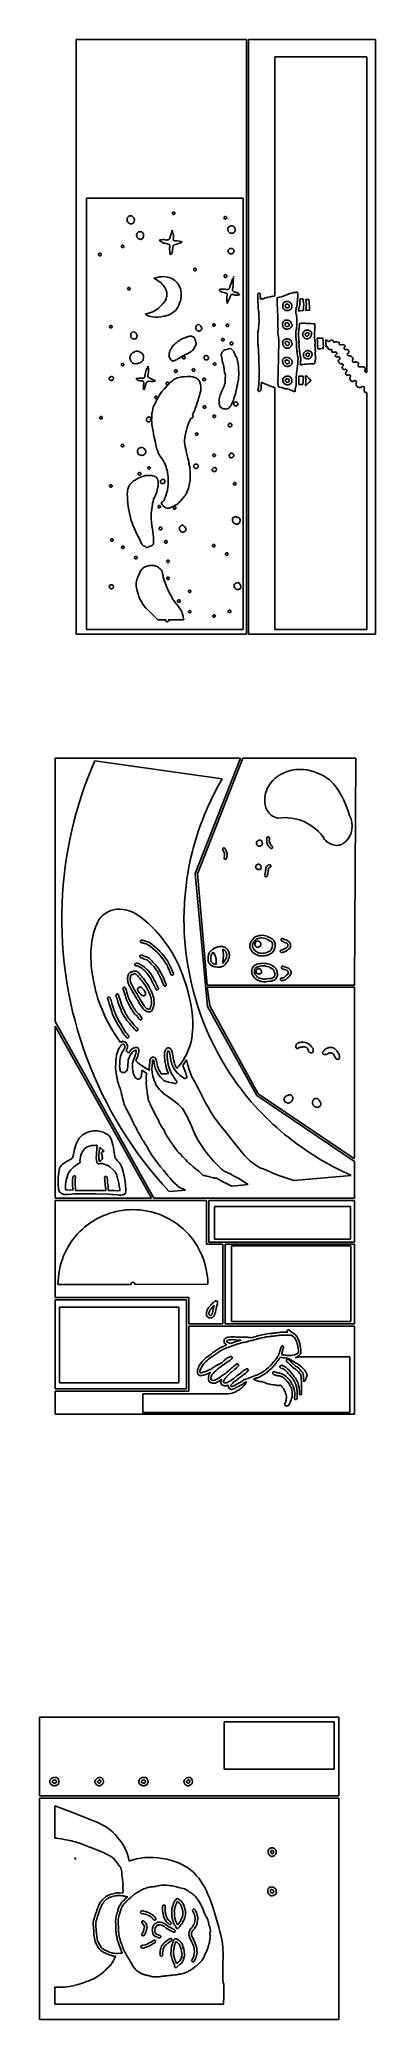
# Model space of a CAD drawing. Extents: x -65 to 553, y 0 to 3651.
import ezdxf

# ---------------------------------------------------------------- set-up
doc = ezdxf.new("R2010")
doc.units = 0

msp = doc.modelspace()

# ---------------------------------------------------------------- linework, layer by layer
at = {"layer": 'Calque_1'}
for p, q in [((1.9114, 2554.02), (1.9114, 3650.56)), ((1.9114, 3650.56), (315.581, 3650.56)), ((315.581, 3650.56), (315.581, 2554.02)), ((319.582, 2554.02), (319.582, 3650.56)), ((319.582, 3650.56), (552.91, 3650.56)), ((552.91, 3650.56), (552.91, 2554.02)), ((367.807, 3618.57), (537.133, 3618.6)), ((367.807, 3178.07), (367.807, 3618.57)), ((537.133, 3618.6), (537.133, 3037.52)), ((21.0786, 3269.72), (21.0786, 3358.28)), ((21.0786, 3358.28), (309.641, 3358.28)), ((96.5469, 3322.51), (96.3392, 3321.74)), ((96.8673, 3323.19), (96.5469, 3322.51)), ((97.4658, 3324.01), (96.8673, 3323.19)), ((98.0859, 3324.6), (97.4658, 3324.01)), ((98.2106, 3324.65), (98.0859, 3324.6)), ((99.2414, 3325.26), (98.2103, 3324.65)), ((100.329, 3325.66), (99.2414, 3325.26)), ((102.36, 3325.89), (100.329, 3325.66)), ((103.026, 3325.81), (102.361, 3325.89)), ((102.361, 3325.89), (102.361, 3325.89)), ((102.361, 3325.89), (102.361, 3325.89)), ((103.465, 3325.68), (103.026, 3325.81)), ((104.533, 3325.31), (103.465, 3325.68)), ((106.486, 3323.96), (104.534, 3325.31)), ((107.093, 3323.35), (106.485, 3323.96)), ((108.096, 3321.98), (107.093, 3323.35)), ((179.153, 3331.29), (178.963, 3330.36)), ((178.963, 3330.36), (179.153, 3329.44)), ((179.694, 3332.06), (179.153, 3331.29)), ((179.153, 3329.44), (179.693, 3328.67)), ((180.503, 3332.59), (179.694, 3332.06)), ((179.694, 3328.67), (180.503, 3328.14)), ((181.458, 3332.77), (180.503, 3332.59)), ((180.503, 3328.14), (181.458, 3327.96)), ((182.429, 3332.59), (181.458, 3332.77)), ((181.458, 3327.96), (182.429, 3328.14)), ((183.222, 3332.06), (182.429, 3332.59)), ((182.429, 3328.14), (183.222, 3328.67)), ((183.757, 3331.29), (183.222, 3332.06)), ((183.222, 3328.67), (183.756, 3329.44)), ((183.756, 3329.44), (183.952, 3330.36)), ((183.953, 3330.36), (183.757, 3331.29)), ((274.381, 3322.85), (274.185, 3321.92)), ((274.915, 3323.62), (274.381, 3322.85)), ((275.709, 3324.15), (274.915, 3323.62)), ((276.68, 3324.33), (275.709, 3324.15)), ((277.648, 3324.12), (276.677, 3324.31)), ((278.442, 3323.62), (277.648, 3324.12)), ((278.976, 3322.85), (278.442, 3323.62)), ((279.172, 3321.92), (278.976, 3322.85)), ((309.641, 3358.28), (309.641, 2562.61)), ((95.9693, 3320.79), (95.6936, 3319.12)), ((95.6936, 3319.12), (95.8037, 3317.56)), ((95.8037, 3317.56), (96.1929, 3316.1)), ((96.3392, 3321.74), (95.9693, 3320.79)), ((96.1929, 3316.1), (96.7546, 3314.78)), ((96.7546, 3314.78), (97.633, 3313.43)), ((97.633, 3313.43), (98.8387, 3312.27)), ((98.8387, 3312.27), (100.359, 3311.42)), ((100.359, 3311.42), (102.18, 3311.05)), ((102.18, 3311.02), (103.845, 3311.1)), ((103.846, 3311.1), (105.419, 3311.42)), ((105.419, 3311.42), (106.251, 3311.76)), ((106.251, 3311.76), (107.094, 3312.35)), ((107.093, 3312.35), (107.746, 3313.01)), ((107.746, 3313.01), (108.197, 3313.7)), ((108.877, 3320.71), (108.096, 3321.98)), ((108.197, 3313.7), (108.741, 3315.02)), ((108.741, 3315.02), (109.256, 3317.32)), ((109.163, 3319.94), (108.877, 3320.71)), ((109.302, 3319.09), (109.163, 3319.94)), ((109.257, 3317.32), (109.302, 3319.09)), ((113.306, 3290.89), (113.215, 3289.67)), ((113.215, 3289.67), (113.395, 3288.48)), ((113.692, 3292.16), (113.306, 3290.89)), ((113.395, 3288.48), (113.824, 3287.29)), ((114.198, 3293.11), (113.692, 3292.16)), ((113.825, 3287.29), (114.078, 3286.79)), ((114.078, 3286.79), (114.433, 3285.89)), ((114.321, 3293.24), (114.198, 3293.11)), ((114.571, 3293.85), (114.31, 3293.16)), ((114.31, 3293.16), (114.321, 3293.24)), ((114.433, 3285.89), (115.099, 3285.04)), ((114.433, 3285.89), (114.433, 3285.89)), ((114.981, 3294.49), (114.571, 3293.85)), ((115.687, 3295.15), (114.981, 3294.49)), ((116.419, 3295.6), (115.687, 3295.15)), ((117.037, 3295.81), (116.419, 3295.6)), ((117.772, 3295.89), (117.037, 3295.81)), ((121.168, 3296.37), (117.772, 3295.89)), ((121.818, 3296.37), (121.168, 3296.37)), ((122.436, 3296.21), (121.818, 3296.37)), ((122.991, 3295.89), (122.436, 3296.21)), ((123.451, 3295.47), (122.991, 3295.89)), ((124.491, 3294.2), (123.45, 3295.47)), ((125.428, 3292.79), (124.491, 3294.2)), ((124.685, 3284.7), (125.167, 3285.97)), ((125.167, 3285.97), (125.706, 3287.29)), ((125.804, 3291.97), (125.428, 3292.82)), ((125.706, 3287.29), (126.108, 3288.96)), ((126.053, 3291.02), (125.804, 3291.97)), ((126.159, 3290.02), (126.053, 3291.02)), ((126.108, 3288.96), (126.159, 3290.02)), ((176.465, 3290.62), (174.22, 3284.49)), ((177.471, 3293.8), (176.465, 3290.62)), ((178.336, 3297.03), (177.471, 3293.8)), ((178.907, 3299.28), (178.336, 3297.03)), ((180.252, 3293.27), (178.907, 3299.28)), ((178.907, 3299.28), (178.907, 3299.28)), ((180.312, 3293.08), (180.252, 3293.27)), ((180.919, 3290.57), (180.311, 3293.08)), ((181.139, 3287.93), (180.919, 3290.57)), ((181.081, 3285.15), (181.139, 3287.93)), ((274.185, 3321.92), (274.373, 3321)), ((274.373, 3321), (274.915, 3320.2)), ((274.915, 3320.23), (275.725, 3319.7)), ((275.725, 3319.7), (276.68, 3319.52)), ((276.68, 3319.52), (277.651, 3319.7)), ((277.651, 3319.7), (278.442, 3320.23)), ((278.442, 3320.23), (278.976, 3320.97)), ((278.976, 3320.97), (279.172, 3321.92)), ((281.302, 3303.01), (281.143, 3302.27)), ((281.143, 3302.27), (281.164, 3300.97)), ((281.164, 3300.97), (281.257, 3299.78)), ((281.257, 3299.78), (281.585, 3298.54)), ((281.707, 3303.88), (281.302, 3303.01)), ((281.582, 3298.54), (282.175, 3297.37)), ((282.207, 3304.54), (281.707, 3303.88)), ((282.175, 3297.37), (282.913, 3296.31)), ((282.551, 3304.81), (282.207, 3304.54)), ((283.337, 3305.49), (282.551, 3304.81)), ((282.913, 3296.34), (283.726, 3295.33)), ((284.07, 3305.94), (283.337, 3305.49)), ((283.726, 3295.33), (284.787, 3294.41)), ((284.527, 3306.34), (284.07, 3305.92)), ((285.435, 3306.79), (284.527, 3306.34)), ((284.787, 3294.41), (285.975, 3293.8)), ((286.599, 3307.08), (285.435, 3306.79)), ((285.975, 3293.8), (287.131, 3293.51)), ((287.628, 3307.21), (286.599, 3307.08)), ((287.131, 3293.51), (288.223, 3293.48)), ((289.202, 3307.35), (287.628, 3307.21)), ((288.223, 3293.48), (289.205, 3293.59)), ((289.822, 3307.35), (289.202, 3307.35)), ((289.202, 3307.35), (289.202, 3307.35)), ((289.205, 3293.59), (289.914, 3293.64)), ((290.414, 3307.19), (289.822, 3307.35)), ((289.917, 3293.61), (290.65, 3293.69)), ((290.951, 3306.92), (290.414, 3307.19)), ((290.65, 3293.69), (291.663, 3293.98)), ((291.404, 3306.5), (290.951, 3306.92)), ((292.645, 3305.12), (291.404, 3306.5)), ((291.663, 3293.98), (292.264, 3294.35)), ((292.264, 3294.35), (292.354, 3294.41)), ((292.354, 3294.41), (292.936, 3294.78)), ((293.74, 3303.75), (292.645, 3305.12)), ((292.936, 3294.78), (293.563, 3295.39)), ((293.563, 3295.39), (294.018, 3296.02)), ((294.613, 3302.03), (293.74, 3303.72)), ((294.018, 3296.02), (294.2, 3296.42)), ((294.2, 3296.42), (294.872, 3298.03)), ((295.066, 3299.96), (294.613, 3302.03)), ((294.872, 3298.03), (295.055, 3298.99)), ((295.055, 3298.99), (295.068, 3299.96)), ((21.0786, 2650.81), (21.0786, 3269.72)), ((43.2376, 3255.22), (43.0416, 3254.3)), ((43.0416, 3254.3), (43.2376, 3253.37)), ((43.7721, 3255.99), (43.2376, 3255.22)), ((43.2376, 3253.37), (43.7721, 3252.6)), ((44.565, 3256.52), (43.7721, 3255.99)), ((43.7721, 3252.6), (44.565, 3252.07)), ((45.5361, 3256.7), (44.565, 3256.52)), ((44.565, 3252.07), (45.5358, 3251.89)), ((46.4907, 3256.52), (45.5361, 3256.7)), ((45.5361, 3251.89), (46.4907, 3252.07)), ((47.3, 3255.99), (46.4907, 3256.52)), ((46.4907, 3252.07), (47.3, 3252.58)), ((47.8408, 3255.22), (47.3, 3255.99)), ((47.3, 3252.6), (47.8408, 3253.37)), ((48.0308, 3254.3), (47.8408, 3255.22)), ((47.8408, 3253.37), (48.0308, 3254.3)), ((85.3537, 3270.12), (85.164, 3269.19)), ((85.164, 3269.19), (85.3537, 3268.27)), ((85.8948, 3270.89), (85.3537, 3270.12)), ((85.3537, 3268.27), (85.8948, 3267.5)), ((86.7041, 3271.42), (85.8948, 3270.89)), ((85.8948, 3267.5), (86.7041, 3266.97)), ((87.659, 3271.6), (86.7041, 3271.42)), ((86.7041, 3266.97), (87.6585, 3266.79)), ((88.6136, 3271.42), (87.659, 3271.6)), ((87.659, 3266.79), (88.6136, 3266.97)), ((89.423, 3270.89), (88.6136, 3271.42)), ((88.6136, 3266.97), (89.423, 3267.5)), ((89.9638, 3270.12), (89.423, 3270.89)), ((89.423, 3267.5), (89.9638, 3268.27)), ((90.1535, 3269.19), (89.9638, 3270.12)), ((89.9638, 3268.27), (90.1535, 3269.19)), ((115.099, 3285.04), (115.766, 3284.41)), ((115.766, 3284.41), (117.212, 3283.3)), ((117.213, 3283.32), (117.98, 3282.95)), ((118.067, 3282.92), (117.934, 3283)), ((117.934, 3283), (118.613, 3282.69)), ((117.98, 3282.95), (118.067, 3282.92)), ((118.613, 3282.69), (119.7, 3282.34)), ((119.7, 3282.34), (120.436, 3282.21)), ((120.436, 3282.21), (121.305, 3282.24)), ((121.305, 3282.24), (122.23, 3282.42)), ((122.23, 3282.42), (123.135, 3282.9)), ((123.135, 3282.9), (124.113, 3283.8)), ((124.113, 3283.8), (124.685, 3284.7)), ((157.243, 3281.07), (154.992, 3280.7)), ((154.993, 3280.7), (156.331, 3279.51)), ((156.331, 3279.51), (158.027, 3278.29)), ((159.303, 3281.5), (157.243, 3281.07)), ((158.027, 3278.29), (160.28, 3277.08)), ((161.836, 3281.89), (159.303, 3281.5)), ((160.28, 3277.08), (161.947, 3276.07)), ((163.669, 3281.81), (161.836, 3281.89)), ((161.947, 3276.07), (163.362, 3275.41)), ((163.362, 3275.41), (165.084, 3275.09)), ((163.887, 3281.79), (163.669, 3281.81)), ((165.729, 3281.34), (163.887, 3281.79)), ((165.084, 3275.09), (165.731, 3274.96)), ((168.366, 3280.97), (165.729, 3281.34)), ((165.731, 3274.96), (167.387, 3274.64)), ((167.387, 3274.64), (170.131, 3274.06)), ((169.931, 3281.05), (168.365, 3280.97)), ((171.588, 3281.58), (169.931, 3281.05)), ((170.132, 3274.03), (171.604, 3273.53)), ((172.376, 3282.08), (171.588, 3281.58)), ((171.604, 3273.53), (173.065, 3272.58)), ((173.079, 3282.74), (172.376, 3282.08)), ((173.064, 3272.58), (173.702, 3271.81)), ((173.68, 3283.51), (173.079, 3282.74)), ((174.163, 3284.35), (173.68, 3283.51)), ((173.702, 3271.81), (174.169, 3270.89)), ((174.005, 3266.52), (173.942, 3264.35)), ((173.942, 3264.35), (174.258, 3259.64)), ((174.349, 3268.51), (174.005, 3266.52)), ((174.221, 3284.51), (174.163, 3284.38)), ((174.169, 3270.89), (174.419, 3269.83)), ((174.258, 3259.67), (174.546, 3257.29)), ((174.405, 3268.77), (174.349, 3268.51)), ((174.419, 3269.83), (174.405, 3268.77)), ((174.546, 3257.29), (174.898, 3255.22)), ((174.898, 3255.22), (175.23, 3254.22)), ((175.23, 3254.22), (175.667, 3253.45)), ((175.668, 3253.45), (177.048, 3255.17)), ((177.047, 3255.17), (178.048, 3256.92)), ((178.048, 3256.92), (178.511, 3257.92)), ((178.511, 3257.92), (180.219, 3267.5)), ((180.219, 3267.5), (180.246, 3267.63)), ((180.246, 3267.63), (180.877, 3270.25)), ((180.858, 3282.29), (181.081, 3285.15)), ((181.027, 3281.21), (180.858, 3282.29)), ((180.877, 3270.25), (181.104, 3270.83)), ((181.696, 3280.31), (181.027, 3281.21)), ((181.104, 3270.83), (181.474, 3271.34)), ((181.474, 3271.34), (181.964, 3271.73)), ((182.716, 3279.78), (181.696, 3280.31)), ((181.964, 3271.73), (182.552, 3271.97)), ((182.552, 3272), (184.902, 3272.71)), ((183.864, 3279.78), (182.716, 3279.78)), ((187.903, 3279.49), (183.864, 3279.78)), ((184.902, 3272.71), (189.354, 3274.25)), ((192.428, 3278.72), (187.903, 3279.49)), ((189.355, 3274.25), (189.903, 3274.38)), ((189.902, 3274.38), (192.582, 3275.28)), ((196.879, 3277.53), (192.428, 3278.72)), ((192.582, 3275.28), (194.417, 3276.1)), ((194.417, 3276.1), (196.146, 3277.02)), ((196.147, 3277.02), (196.879, 3277.53)), ((281.855, 3261.97), (281.606, 3260.49)), ((281.606, 3260.49), (281.757, 3259.32)), ((281.757, 3259.32), (281.985, 3258.72)), ((282.553, 3263.19), (281.855, 3261.97)), ((281.985, 3258.72), (282.379, 3258.11)), ((282.379, 3258.11), (283.276, 3257.31)), ((283.429, 3263.98), (282.551, 3263.19)), ((283.276, 3257.31), (283.966, 3256.97)), ((284.284, 3264.48), (283.429, 3263.98)), ((283.966, 3256.97), (284.514, 3256.55)), ((284.501, 3264.72), (284.284, 3264.51)), ((285.699, 3265.38), (284.501, 3264.72)), ((284.514, 3256.55), (284.847, 3256.31)), ((284.847, 3256.31), (286.244, 3255.81)), ((286.655, 3265.67), (285.702, 3265.38)), ((286.244, 3255.81), (287.456, 3255.73)), ((287.533, 3265.73), (286.655, 3265.67)), ((287.456, 3255.73), (288.562, 3255.83)), ((288.557, 3265.62), (287.533, 3265.73)), ((289.512, 3265.36), (288.557, 3265.62)), ((288.562, 3255.83), (289.663, 3256.18)), ((290.544, 3264.75), (289.512, 3265.36)), ((289.665, 3256.18), (290.385, 3256.55)), ((290.385, 3256.55), (291.107, 3256.94)), ((291.346, 3264.03), (290.544, 3264.75)), ((291.107, 3256.94), (291.531, 3257.37)), ((292.219, 3262.95), (291.346, 3264.03)), ((291.531, 3257.37), (291.893, 3257.95)), ((291.896, 3257.95), (292.444, 3259.54)), ((292.563, 3262.45), (292.221, 3262.95)), ((292.444, 3259.54), (292.737, 3260.75)), ((292.769, 3261.92), (292.563, 3262.45)), ((292.737, 3260.75), (292.827, 3261.34)), ((292.827, 3261.34), (292.769, 3261.92)), ((155.005, 3212.89), (151.645, 3212.18)), ((158.342, 3213.37), (155.005, 3212.89)), ((163.798, 3213.6), (158.342, 3213.39)), ((163.799, 3213.6), (163.796, 3213.6)), ((169.767, 3212.68), (163.799, 3213.6)), ((172.602, 3212.04), (169.767, 3212.68)), ((218.425, 3227.57), (218.235, 3226.65)), ((218.235, 3226.65), (218.425, 3225.75)), ((218.966, 3228.37), (218.425, 3227.57)), ((218.425, 3225.75), (218.965, 3224.95)), ((219.775, 3228.87), (218.966, 3228.34)), ((218.966, 3224.95), (219.775, 3224.43)), ((220.73, 3229.06), (219.775, 3228.87)), ((219.775, 3224.43), (220.73, 3224.24)), ((221.7, 3228.87), (220.729, 3229.06)), ((220.73, 3224.24), (221.701, 3224.43)), ((222.493, 3228.37), (221.7, 3228.87)), ((221.701, 3224.43), (222.494, 3224.95)), ((223.028, 3227.6), (222.493, 3228.37)), ((222.494, 3224.95), (223.028, 3225.72)), ((223.224, 3226.65), (223.028, 3227.6)), ((223.028, 3225.72), (223.224, 3226.65)), ((274.814, 3215.27), (274.624, 3214.35)), ((274.624, 3214.35), (274.82, 3213.42)), ((275.354, 3216.06), (274.814, 3215.27)), ((274.82, 3213.42), (275.357, 3212.65)), ((276.164, 3216.59), (275.354, 3216.06)), ((275.357, 3212.65), (276.148, 3212.15)), ((277.119, 3216.78), (276.164, 3216.59)), ((278.09, 3216.57), (277.119, 3216.75)), ((278.884, 3216.06), (278.09, 3216.57)), ((278.09, 3212.15), (278.884, 3212.65)), ((279.418, 3215.3), (278.884, 3216.06)), ((278.884, 3212.65), (279.418, 3213.42)), ((279.614, 3214.35), (279.418, 3215.3)), ((279.418, 3213.42), (279.614, 3214.35)), ((291.441, 3212.23), (293.118, 3213.15)), ((291.618, 3212.68), (291.441, 3212.23)), ((291.877, 3213.05), (291.618, 3212.68)), ((291.962, 3213.1), (291.877, 3213.02)), ((292.473, 3213.26), (291.962, 3213.1)), ((293.11, 3213.37), (292.473, 3213.26)), ((293.118, 3213.15), (293.108, 3213.37)), ((293.108, 3213.37), (293.11, 3213.37)), ((96.8241, 3192.25), (96.6284, 3191.33)), ((96.6284, 3191.33), (96.8241, 3190.37)), ((97.3589, 3193.02), (96.8241, 3192.25)), ((96.8241, 3190.37), (97.3589, 3189.61)), ((98.1516, 3193.52), (97.3589, 3193.02)), ((97.3589, 3189.61), (98.1516, 3189.1)), ((99.1226, 3193.71), (98.1516, 3193.52)), ((98.1516, 3189.1), (99.1226, 3188.92)), ((100.077, 3193.55), (99.1226, 3193.71)), ((99.1226, 3188.92), (100.077, 3189.1)), ((100.887, 3193.02), (100.077, 3193.55)), ((100.077, 3189.1), (100.887, 3189.63)), ((101.428, 3192.23), (100.887, 3193.02)), ((100.887, 3189.61), (101.428, 3190.4)), ((101.618, 3191.33), (101.428, 3192.23)), ((101.428, 3190.4), (101.618, 3191.33)), ((151.645, 3212.18), (144.813, 3210.43)), ((144.814, 3210.43), (149.356, 3208.1)), ((149.356, 3208.1), (153.771, 3205.38)), ((153.771, 3205.38), (157.619, 3202.44)), ((157.619, 3202.44), (161.081, 3199.05)), ((161.081, 3199.05), (162.644, 3197.23)), ((162.644, 3197.23), (164.083, 3195.3)), ((164.083, 3195.3), (165.39, 3193.26)), ((165.39, 3193.26), (166.554, 3191.14)), ((166.554, 3191.14), (167.347, 3189.53)), ((167.347, 3189.53), (167.995, 3187.89)), ((167.995, 3187.89), (168.497, 3186.17)), ((168.813, 3177.41), (168.388, 3175.4)), ((168.497, 3186.17), (168.852, 3184.45)), ((169.124, 3180.93), (168.813, 3177.41)), ((168.852, 3184.45), (169.124, 3180.93)), ((175.304, 3211.22), (172.602, 3212.04)), ((178.228, 3209.79), (175.304, 3211.22)), ((181.011, 3208.13), (178.228, 3209.79)), ((183.625, 3206.25), (181.011, 3208.13)), ((186.039, 3204.16), (183.625, 3206.25)), ((188.043, 3201.83), (186.039, 3204.13)), ((189.813, 3199.32), (188.043, 3201.83)), ((191.383, 3196.59), (189.813, 3199.32)), ((192.787, 3193.76), (191.383, 3196.59)), ((193.82, 3191.14), (192.786, 3193.76)), ((194.571, 3188.44), (193.82, 3191.14)), ((195.019, 3185.72), (194.571, 3188.44)), ((194.653, 3171.83), (195.044, 3177.38)), ((195.141, 3182.94), (195.019, 3185.72)), ((195.044, 3177.38), (195.141, 3182.86)), ((195.141, 3182.86), (195.141, 3182.94)), ((267.197, 3190.14), (265.258, 3189.16)), ((265.258, 3189.16), (266.776, 3187.15)), ((266.776, 3187.15), (268.094, 3186.11)), ((268.433, 3190.59), (267.197, 3190.14)), ((268.094, 3186.11), (269.766, 3185.32)), ((268.837, 3190.53), (268.433, 3190.59)), ((269.914, 3190.43), (268.837, 3190.53)), ((269.766, 3185.32), (273.883, 3184.02)), ((272.044, 3190.16), (269.914, 3190.4)), ((276.487, 3190.08), (272.044, 3190.16)), ((273.88, 3184.02), (277.794, 3182.89)), ((276.148, 3212.15), (277.119, 3211.96)), ((278.728, 3189.87), (276.487, 3190.08)), ((277.119, 3211.96), (278.09, 3212.15)), ((277.794, 3182.89), (278.532, 3182.83)), ((278.532, 3182.83), (279.296, 3182.57)), ((280.249, 3189.82), (278.728, 3189.87)), ((279.296, 3182.57), (279.746, 3182.17)), ((279.58, 3177.28), (279.442, 3175.42)), ((279.961, 3178.15), (279.58, 3177.3)), ((279.746, 3182.17), (280.106, 3181.67)), ((280.138, 3179.34), (279.961, 3178.15)), ((280.106, 3181.67), (280.447, 3180.64)), ((280.342, 3179.63), (280.138, 3179.34)), ((281.011, 3189.82), (280.249, 3189.82)), ((280.447, 3180.64), (280.342, 3179.63)), ((281.971, 3190.03), (281.011, 3189.82)), ((282.575, 3190.29), (281.971, 3190.03)), ((282.805, 3190.48), (282.575, 3190.29)), ((283.051, 3190.72), (282.805, 3190.48)), ((283.318, 3191.01), (283.051, 3190.69)), ((283.757, 3191.56), (283.318, 3191.01)), ((284.149, 3192.09), (283.757, 3191.56)), ((284.31, 3192.33), (284.149, 3192.09)), ((284.572, 3192.83), (284.31, 3192.33)), ((284.744, 3193.47), (284.572, 3192.83)), ((284.752, 3193.92), (284.744, 3193.47)), ((285.242, 3195.45), (284.752, 3193.92)), ((284.837, 3174.6), (285.366, 3176.46)), ((285.776, 3196.78), (285.242, 3195.45)), ((285.366, 3176.46), (285.808, 3177.46)), ((286.308, 3198.58), (285.776, 3196.78)), ((285.808, 3177.49), (285.988, 3177.91)), ((285.951, 3177.52), (286.266, 3178.65)), ((285.982, 3178.04), (285.951, 3177.52)), ((285.988, 3177.94), (285.982, 3178.04)), ((286.266, 3178.65), (286.924, 3179.5)), ((286.538, 3199.58), (286.308, 3198.55)), ((286.578, 3199.87), (286.538, 3199.74)), ((286.538, 3199.77), (286.538, 3199.58)), ((287.821, 3203.21), (286.578, 3199.87)), ((286.924, 3179.5), (287.506, 3179.84)), ((287.506, 3179.84), (287.877, 3179.98)), ((287.573, 3179.76), (288.512, 3180.24)), ((288.099, 3180.08), (287.573, 3179.79)), ((289.192, 3206.7), (287.821, 3203.21)), ((287.877, 3179.98), (288.099, 3180.08)), ((288.512, 3180.24), (289.441, 3180.45)), ((289.851, 3208.55), (289.192, 3206.7)), ((289.441, 3180.45), (291.023, 3180.37)), ((289.692, 3188.97), (289.827, 3189.98)), ((290.023, 3187.99), (289.692, 3188.97)), ((289.827, 3189.98), (290.732, 3193.31)), ((290.861, 3210.8), (289.851, 3208.55)), ((291.065, 3186.62), (290.023, 3187.99)), ((290.732, 3193.31), (291.237, 3196.46)), ((290.83, 3208.42), (290.88, 3210.72)), ((290.861, 3204.08), (290.83, 3208.42)), ((290.88, 3210.75), (290.861, 3210.8)), ((290.861, 3210.8), (290.861, 3210.8)), ((291.227, 3199.69), (290.861, 3204.08)), ((291.023, 3180.37), (292.737, 3179.95)), ((291.605, 3186.06), (291.065, 3186.62)), ((291.322, 3198.1), (291.227, 3199.69)), ((291.237, 3196.46), (291.322, 3198.1)), ((292.311, 3185.48), (291.605, 3186.06)), ((293.261, 3185.03), (292.311, 3185.48)), ((292.737, 3179.95), (295.042, 3179.58)), ((294.523, 3184.82), (293.261, 3185.03)), ((296.185, 3184.37), (294.523, 3184.82)), ((295.042, 3179.58), (297.323, 3179.42)), ((297.307, 3184.13), (296.185, 3184.37)), ((297.788, 3184.02), (297.307, 3184.13)), ((297.323, 3179.42), (299.553, 3179.53)), ((297.886, 3184), (297.788, 3184.02)), ((297.793, 3184.02), (297.886, 3184)), ((298.936, 3183.44), (297.796, 3184.02)), ((297.796, 3184.02), (297.796, 3184.02)), ((300.013, 3182.73), (298.936, 3183.44)), ((299.553, 3179.53), (301.707, 3179.92)), ((302.056, 3180.93), (300.013, 3182.73)), ((301.707, 3179.92), (302.567, 3180.16)), ((302.429, 3180.48), (302.056, 3180.93)), ((302.567, 3180.13), (302.429, 3180.48)), ((302.884, 3180.32), (302.783, 3180.21)), ((302.783, 3180.21), (302.81, 3180.21)), ((302.81, 3180.21), (302.884, 3180.32)), ((302.884, 3180.32), (302.884, 3180.32)), ((336.105, 3180.29), (336.232, 3181.25)), ((336.245, 3179.26), (336.105, 3180.29)), ((336.232, 3181.25), (336.695, 3182.04)), ((336.301, 3178.15), (336.245, 3179.26)), ((336.277, 3176.32), (336.288, 3176.43)), ((336.277, 3176.19), (336.277, 3176.32)), ((336.277, 3176.32), (336.277, 3176.3)), ((336.277, 3176.3), (336.277, 3176.32)), ((336.409, 3174.31), (336.277, 3176.19)), ((336.288, 3176.43), (336.298, 3176.75)), ((336.452, 3177.41), (336.301, 3178.15)), ((336.301, 3176.77), (336.311, 3177.09)), ((336.309, 3177.09), (336.322, 3177.33)), ((336.311, 3177.09), (336.309, 3177.09)), ((336.322, 3177.33), (336.372, 3177.78)), ((336.372, 3177.78), (336.404, 3177.67)), ((336.404, 3177.67), (336.452, 3177.41)), ((336.695, 3182.04), (337.42, 3182.6)), ((337.42, 3182.6), (338.341, 3182.86)), ((338.341, 3182.86), (339.285, 3182.73)), ((339.285, 3182.73), (340.079, 3182.28)), ((340.079, 3182.28), (340.645, 3181.54)), ((340.645, 3181.54), (340.894, 3180.61)), ((340.894, 3180.61), (341.029, 3179.66)), ((341.026, 3179.66), (341.061, 3178.76)), ((341.04, 3178.79), (341.042, 3178.81)), ((341.061, 3178.76), (341.04, 3178.79)), ((341.042, 3178.81), (341.172, 3177.89)), ((341.1, 3176.59), (341.09, 3176.25)), ((341.09, 3176.25), (341.09, 3176.19)), ((341.09, 3176.19), (341.212, 3174.6)), ((341.114, 3176.91), (341.1, 3176.59)), ((341.172, 3177.89), (341.114, 3176.99)), ((341.114, 3176.99), (341.122, 3177.09)), ((341.122, 3177.09), (341.114, 3176.91)), ((354.729, 3175.32), (359.431, 3176.09)), ((359.431, 3176.09), (359.854, 3176.19)), ((359.854, 3176.19), (360.074, 3176.27)), ((360.074, 3176.3), (360.37, 3176.38)), ((360.37, 3176.38), (361.119, 3176.59)), ((361.119, 3176.59), (361.955, 3176.75)), ((361.955, 3176.75), (362.997, 3176.99)), ((362.997, 3176.99), (363.013, 3176.99)), ((363.013, 3176.99), (363.675, 3177.07)), ((363.675, 3177.07), (363.749, 3177.04)), ((363.749, 3177.04), (364.49, 3177.22)), ((364.49, 3177.22), (365.667, 3177.41)), ((365.67, 3177.41), (366.225, 3177.59)), ((366.225, 3177.59), (367.807, 3178.07)), ((379.587, 3176.3), (377.121, 3175.66)), ((381.873, 3177.04), (379.587, 3176.3)), ((386.336, 3178.65), (381.873, 3177.04)), ((387.267, 3179.05), (386.336, 3178.65)), ((387.336, 3179.08), (387.267, 3179.05)), ((388.061, 3179.45), (387.336, 3179.1)), ((391.289, 3180.64), (388.061, 3179.42)), ((393.594, 3181.56), (391.289, 3180.64)), ((394.178, 3181.85), (393.594, 3181.59)), ((394.239, 3181.91), (394.178, 3181.85)), ((395.274, 3182.17), (394.239, 3181.91)), ((399.383, 3183.2), (395.274, 3182.17)), ((402.335, 3184.1), (399.383, 3183.2)), ((404.071, 3184.34), (402.335, 3184.1)), ((405.307, 3184.47), (404.071, 3184.34)), ((406.569, 3184.47), (405.307, 3184.47)), ((405.307, 3184.47), (405.307, 3184.47)), ((408.387, 3184.74), (406.569, 3184.47)), ((409.387, 3185.11), (408.387, 3184.74)), ((409.688, 3183.87), (409.371, 3185.11)), ((409.371, 3185.11), (409.387, 3185.11)), ((409.876, 3183.49), (409.688, 3183.89)), ((409.847, 3182.94), (409.876, 3183.49)), ((410.061, 3181.56), (409.847, 3182.94)), ((409.905, 3175.77), (410.313, 3180.4)), ((410.384, 3180.85), (410.061, 3181.56)), ((410.313, 3180.4), (410.384, 3180.85)), ((133.366, 3145.34), (129.236, 3144.18)), ((129.236, 3144.18), (130.199, 3143.49)), ((130.198, 3143.49), (133.154, 3141.96)), ((133.154, 3141.96), (136.241, 3140.71)), ((135.59, 3145.98), (133.366, 3145.34)), ((137.885, 3146.74), (135.59, 3145.98)), ((136.241, 3140.71), (139.43, 3139.73)), ((141.18, 3147.96), (137.885, 3146.74)), ((139.43, 3139.73), (142.695, 3139.07)), ((144.446, 3149.39), (141.18, 3147.96)), ((147.621, 3151.08), (144.446, 3149.39)), ((150.646, 3153.09), (147.621, 3151.08)), ((150.664, 3153.12), (150.646, 3153.09)), ((153.561, 3155.5), (150.664, 3153.12)), ((156.289, 3157.99), (153.561, 3155.5)), ((161.439, 3163.1), (156.289, 3157.99)), ((157.989, 3139.44), (163.524, 3140.31)), ((161.496, 3163.15), (161.439, 3163.1)), ((164.061, 3166.27), (161.495, 3163.15)), ((163.524, 3140.31), (163.56, 3140.31)), ((163.56, 3140.31), (166.324, 3140.9)), ((166.19, 3169.74), (164.061, 3166.27)), ((167.066, 3171.56), (166.19, 3169.74)), ((166.324, 3140.9), (169.049, 3141.66)), ((167.802, 3173.44), (167.066, 3171.56)), ((168.388, 3175.4), (167.802, 3173.44)), ((169.049, 3141.66), (171.725, 3142.62)), ((171.725, 3142.62), (174.344, 3143.75)), ((174.344, 3143.75), (174.4, 3143.78)), ((174.4, 3143.75), (176.457, 3144.73)), ((176.457, 3144.73), (178.412, 3145.82)), ((178.412, 3145.82), (180.237, 3147.06)), ((180.237, 3147.06), (181.906, 3148.44)), ((181.907, 3148.44), (181.922, 3148.44)), ((181.922, 3148.44), (184.646, 3151.19)), ((184.646, 3151.19), (187.061, 3154.18)), ((187.061, 3154.18), (189.143, 3157.38)), ((189.143, 3157.38), (190.864, 3160.79)), ((190.864, 3160.79), (193.119, 3166.38)), ((193.119, 3166.38), (194.021, 3169.1)), ((194.021, 3169.1), (194.653, 3171.83)), ((279.442, 3175.42), (279.323, 3172.14)), ((279.323, 3172.14), (279.516, 3169.02)), ((279.516, 3169.02), (279.842, 3167.3)), ((279.842, 3167.3), (280.13, 3163.99)), ((280.13, 3163.99), (280.14, 3163.99)), ((280.14, 3163.99), (281.516, 3167.28)), ((281.516, 3167.3), (283.204, 3170.53)), ((283.204, 3170.53), (283.953, 3171.93)), ((283.953, 3171.93), (284.519, 3173.31)), ((284.519, 3173.31), (284.837, 3174.6)), ((336.428, 3172.54), (336.409, 3174.34)), ((336.452, 3171.77), (336.428, 3172.54)), ((336.441, 3169.45), (336.468, 3171.24)), ((336.465, 3168.92), (336.441, 3169.45)), ((336.468, 3171.64), (336.452, 3171.77)), ((336.507, 3168.07), (336.465, 3168.92)), ((336.468, 3171.24), (336.468, 3171.64)), ((336.489, 3172.28), (336.52, 3172.41)), ((336.497, 3172.33), (336.489, 3172.28)), ((336.523, 3172.41), (336.497, 3172.3)), ((336.528, 3167.65), (336.507, 3168.07)), ((336.52, 3172.41), (336.523, 3172.41)), ((336.55, 3167.14), (336.528, 3167.65)), ((336.563, 3166.85), (336.55, 3167.14)), ((336.589, 3166.51), (336.563, 3166.85)), ((336.679, 3165.98), (336.589, 3166.51)), ((336.692, 3166.03), (336.679, 3165.98)), ((336.685, 3165.9), (336.692, 3166.03)), ((336.772, 3165.26), (336.685, 3165.9)), ((336.904, 3164.74), (336.772, 3165.26)), ((336.894, 3164.71), (336.904, 3164.68)), ((337.023, 3162.96), (336.894, 3164.68)), ((336.904, 3164.68), (336.904, 3164.74)), ((337.1, 3162.49), (337.023, 3162.96)), ((337.148, 3161.98), (337.1, 3162.46)), ((337.163, 3161.83), (337.148, 3162.01)), ((337.148, 3162.01), (337.148, 3161.98)), ((337.163, 3161.8), (337.163, 3161.83)), ((337.163, 3161.69), (337.163, 3161.8)), ((337.163, 3161.64), (337.163, 3161.69)), ((337.193, 3161.01), (337.163, 3161.64)), ((337.269, 3160.29), (337.193, 3161.01)), ((337.253, 3157.17), (337.269, 3160.18)), ((337.253, 3157.12), (337.253, 3157.17)), ((337.264, 3157.04), (337.253, 3157.12)), ((337.264, 3156.96), (337.264, 3157.04)), ((337.33, 3156.08), (337.264, 3156.96)), ((337.269, 3160.24), (337.269, 3160.29)), ((337.269, 3160.18), (337.269, 3160.24)), ((337.364, 3155.82), (337.33, 3156.08)), ((337.364, 3153.54), (337.364, 3155.82)), ((337.375, 3153.46), (337.364, 3153.54)), ((337.375, 3153.39), (337.375, 3153.46)), ((337.399, 3153.2), (337.375, 3153.39)), ((337.687, 3150.79), (337.399, 3153.2)), ((337.745, 3150.32), (337.687, 3150.79)), ((338.142, 3148.73), (337.745, 3150.32)), ((338.05, 3146.06), (338.108, 3148.31)), ((338.087, 3142.25), (338.05, 3146.06)), ((338.087, 3142.22), (338.087, 3142.25)), ((338.087, 3142.19), (338.087, 3142.22)), ((338.087, 3142.14), (338.087, 3142.19)), ((338.187, 3139.65), (338.087, 3142.14)), ((338.108, 3148.31), (338.142, 3148.73)), ((338.481, 3137.3), (338.19, 3139.65)), ((341.212, 3174.6), (341.233, 3172.67)), ((341.233, 3172.67), (341.249, 3172.14)), ((341.249, 3172.14), (341.249, 3172.12)), ((341.249, 3172.12), (341.259, 3172.04)), ((341.259, 3172.04), (341.272, 3172.04)), ((341.272, 3172.04), (341.299, 3172.04)), ((341.299, 3172.04), (342.355, 3172.2)), ((342.355, 3172.2), (342.362, 3172.2)), ((342.362, 3172.2), (342.947, 3172.33)), ((342.947, 3172.33), (342.99, 3172.36)), ((342.99, 3172.36), (345.262, 3172.62)), ((345.262, 3172.62), (345.286, 3172.62)), ((345.286, 3172.62), (346.233, 3172.73)), ((345.707, 3172.49), (346.143, 3172.73)), ((346.112, 3172.7), (345.707, 3172.49)), ((346.12, 3172.73), (346.112, 3172.7)), ((346.143, 3172.73), (346.12, 3172.73)), ((346.141, 3172.73), (346.141, 3172.73)), ((346.233, 3172.73), (346.426, 3172.86)), ((346.426, 3172.86), (348.757, 3173.94)), ((348.757, 3173.94), (348.781, 3173.97)), ((348.781, 3173.94), (350.017, 3174.39)), ((350.017, 3174.39), (351.014, 3174.6)), ((351.014, 3174.6), (351.028, 3174.6)), ((351.028, 3174.6), (352.975, 3174.9)), ((352.975, 3174.9), (354.729, 3175.29)), ((371.959, 3169.55), (371.869, 3164.5)), ((371.869, 3164.5), (371.948, 3163.02)), ((371.948, 3163.02), (372.149, 3161.48)), ((371.988, 3174.23), (371.959, 3169.55)), ((373.655, 3174.9), (371.988, 3174.34)), ((371.988, 3174.37), (371.988, 3174.23)), ((372.149, 3161.45), (372.17, 3161.14)), ((372.17, 3161.16), (372.427, 3157.17)), ((372.424, 3157.17), (372.448, 3156.82)), ((372.448, 3156.82), (372.768, 3153.04)), ((372.723, 3148.97), (372.715, 3148.49)), ((372.715, 3148.49), (372.8, 3147.43)), ((372.76, 3152.54), (372.723, 3148.94)), ((372.768, 3153.04), (372.76, 3152.54)), ((372.8, 3147.43), (373.059, 3143.83)), ((373.059, 3143.83), (373.073, 3143.73)), ((373.073, 3143.73), (373.385, 3140.76)), ((373.385, 3140.76), (373.403, 3140.58)), ((373.403, 3140.58), (373.425, 3139.26)), ((374.422, 3175.03), (373.655, 3174.92)), ((376.417, 3175.58), (374.422, 3175.03)), ((376.504, 3175.58), (376.417, 3175.58)), ((377.121, 3175.69), (376.504, 3175.58)), ((382.299, 3160.18), (382.33, 3161.16)), ((382.362, 3159.36), (382.299, 3160.18)), ((382.341, 3158.84), (382.312, 3159.52)), ((382.312, 3159.52), (382.362, 3159.36)), ((382.33, 3161.16), (382.455, 3162.01)), ((382.5, 3157.94), (382.341, 3158.84)), ((382.455, 3162.01), (382.74, 3162.99)), ((382.555, 3157.35), (382.5, 3157.94)), ((382.5, 3157.94), (382.526, 3157.94)), ((382.526, 3157.94), (382.5, 3157.94)), ((382.669, 3156.75), (382.555, 3157.35)), ((382.685, 3156.69), (382.653, 3156.85)), ((382.653, 3156.85), (382.669, 3156.75)), ((382.664, 3156.53), (382.68, 3156.67)), ((382.86, 3155.9), (382.664, 3156.53)), ((382.68, 3156.67), (382.669, 3156.75)), ((382.669, 3156.75), (382.685, 3156.69)), ((382.74, 3162.99), (382.867, 3163.31)), ((382.963, 3155.69), (382.86, 3155.9)), ((382.934, 3163.47), (382.867, 3163.31)), ((382.867, 3163.31), (382.878, 3163.39)), ((382.867, 3163.31), (382.897, 3163.31)), ((382.878, 3163.36), (383.09, 3164.1)), ((382.897, 3163.31), (382.934, 3163.47)), ((383.106, 3155.37), (382.963, 3155.69)), ((383.09, 3164.1), (383.579, 3165.08)), ((383.174, 3155.24), (383.106, 3155.37)), ((383.336, 3154.92), (383.174, 3155.24)), ((384.145, 3153.91), (383.336, 3154.95)), ((383.579, 3165.08), (384.325, 3165.9)), ((384.249, 3153.7), (384.145, 3153.89)), ((384.841, 3153.07), (384.249, 3153.7)), ((384.325, 3165.87), (385.111, 3166.4)), ((384.841, 3153.07), (384.841, 3153.07)), ((385.654, 3152.46), (384.844, 3153.07)), ((385.111, 3166.4), (385.389, 3166.51)), ((385.389, 3166.51), (385.984, 3166.8)), ((385.389, 3166.51), (385.389, 3166.51)), ((387.125, 3151.4), (385.654, 3152.46)), ((385.984, 3166.8), (387.021, 3167.12)), ((387.021, 3167.12), (387.752, 3167.22)), ((387.212, 3161.19), (387.111, 3160.66)), ((387.111, 3160.66), (387.138, 3159.87)), ((387.908, 3151.06), (387.125, 3151.4)), ((387.138, 3159.87), (387.172, 3159.18)), ((387.172, 3159.18), (387.265, 3158.7)), ((387.474, 3161.85), (387.212, 3161.19)), ((387.265, 3158.7), (387.334, 3157.94)), ((387.334, 3157.94), (387.32, 3157.96)), ((387.32, 3157.96), (387.334, 3157.94)), ((387.334, 3157.94), (387.394, 3157.64)), ((387.394, 3157.64), (387.402, 3157.59)), ((387.402, 3157.59), (387.521, 3157.35)), ((387.559, 3162.25), (387.474, 3161.85)), ((387.521, 3157.35), (387.85, 3156.96)), ((387.905, 3162.41), (387.559, 3162.22)), ((387.752, 3167.22), (388.614, 3167.41)), ((387.752, 3167.22), (387.752, 3167.22)), ((387.85, 3156.96), (388.194, 3156.53)), ((388.474, 3162.49), (387.905, 3162.41)), ((388.567, 3150.9), (387.908, 3151.06)), ((388.194, 3156.53), (388.736, 3156.14)), ((389.403, 3162.67), (388.474, 3162.46)), ((389.503, 3150.87), (388.567, 3150.9)), ((388.614, 3167.41), (389.273, 3167.46)), ((388.733, 3156.14), (389.329, 3155.69)), ((389.26, 3167.46), (389.294, 3167.46)), ((389.273, 3167.46), (389.26, 3167.46)), ((389.273, 3167.46), (390.181, 3167.57)), ((389.294, 3167.46), (389.273, 3167.46)), ((389.329, 3155.71), (389.511, 3155.69)), ((389.546, 3162.67), (389.403, 3162.67)), ((390.138, 3150.9), (389.503, 3150.87)), ((389.509, 3155.69), (389.54, 3155.71)), ((389.54, 3155.71), (390.175, 3155.74)), ((390.305, 3162.75), (389.546, 3162.67)), ((390.167, 3150.92), (390.138, 3150.9)), ((390.898, 3150.95), (390.17, 3150.92)), ((390.175, 3155.71), (390.752, 3155.74)), ((390.181, 3167.57), (390.403, 3167.57)), ((390.347, 3162.78), (390.305, 3162.75)), ((390.31, 3162.75), (390.353, 3162.78)), ((390.718, 3162.7), (390.31, 3162.75)), ((390.353, 3162.78), (390.347, 3162.78)), ((390.403, 3167.57), (391.204, 3167.49)), ((390.403, 3167.57), (390.403, 3167.57)), ((391.122, 3162.67), (390.718, 3162.7)), ((390.752, 3155.77), (391.051, 3155.79)), ((391.051, 3150.95), (390.898, 3150.95)), ((391.051, 3155.77), (391.345, 3155.82)), ((391.821, 3151.06), (391.051, 3150.95)), ((391.146, 3162.67), (391.122, 3162.67)), ((392.176, 3162.35), (391.146, 3162.67)), ((391.204, 3167.49), (391.204, 3167.49)), ((391.204, 3167.49), (391.204, 3167.49)), ((391.204, 3167.49), (391.204, 3167.49)), ((391.207, 3167.49), (392.157, 3167.38)), ((391.345, 3155.82), (391.493, 3155.85)), ((391.493, 3155.85), (391.493, 3155.85)), ((391.496, 3155.85), (392.273, 3156.08)), ((392.17, 3151.08), (391.776, 3151.03)), ((391.776, 3151.03), (391.821, 3151.06)), ((392.154, 3167.36), (392.154, 3167.36)), ((392.154, 3167.36), (392.154, 3167.36)), ((392.157, 3167.36), (394.141, 3166.72)), ((392.98, 3151.29), (392.17, 3151.08)), ((392.268, 3162.33), (392.176, 3162.35)), ((392.176, 3162.35), (392.176, 3162.35)), ((392.287, 3162.3), (392.268, 3162.33)), ((392.273, 3156.08), (392.67, 3156.16)), ((392.273, 3156.08), (392.273, 3156.08)), ((392.273, 3156.08), (392.273, 3156.08)), ((392.273, 3156.08), (392.273, 3156.08)), ((392.374, 3162.25), (392.287, 3162.3)), ((392.697, 3162.06), (392.374, 3162.25)), ((392.575, 3156.08), (392.575, 3156.08)), ((392.575, 3156.08), (392.575, 3156.08)), ((392.67, 3156.16), (393.173, 3156.51)), ((392.996, 3161.9), (392.697, 3162.06)), ((392.697, 3162.06), (392.697, 3162.06)), ((392.697, 3162.06), (392.697, 3162.06)), ((393.324, 3151.32), (392.98, 3151.29)), ((393.125, 3161.83), (392.996, 3161.9)), ((393.363, 3161.67), (393.125, 3161.83)), ((393.173, 3156.51), (393.348, 3156.64)), ((394.147, 3151.56), (393.324, 3151.32)), ((393.348, 3156.64), (393.895, 3157.01)), ((393.922, 3161.06), (393.363, 3161.67)), ((393.895, 3157.01), (394.163, 3157.17)), ((393.895, 3157.01), (393.895, 3157.01)), ((393.895, 3157.01), (393.895, 3157.01)), ((393.895, 3157.01), (393.895, 3157.01)), ((394.033, 3160.77), (393.922, 3161.06)), ((394.157, 3160.45), (394.033, 3160.77)), ((394.141, 3166.72), (394.144, 3166.75)), ((394.144, 3166.75), (394.586, 3166.53)), ((395.179, 3152.06), (394.147, 3151.56)), ((394.184, 3160.29), (394.157, 3160.45)), ((394.157, 3160.45), (394.157, 3160.45)), ((394.157, 3160.45), (394.157, 3160.45)), ((394.157, 3160.45), (394.157, 3160.45)), ((394.157, 3159.92), (394.2, 3160.21)), ((394.26, 3159.1), (394.157, 3159.92)), ((394.163, 3157.2), (394.414, 3157.51)), ((394.2, 3160.18), (394.184, 3160.29)), ((394.255, 3159.05), (394.26, 3159.1)), ((394.337, 3158.54), (394.255, 3159.05)), ((394.422, 3158.17), (394.337, 3158.54)), ((394.411, 3157.51), (394.485, 3157.62)), ((394.432, 3158.02), (394.422, 3158.17)), ((394.422, 3158.17), (394.432, 3158.17)), ((394.432, 3158.17), (394.422, 3158.17)), ((394.485, 3157.62), (394.432, 3158.02)), ((394.485, 3157.62), (394.485, 3157.62)), ((394.586, 3166.53), (394.586, 3166.53)), ((394.586, 3166.53), (394.864, 3166.38)), ((394.864, 3166.38), (394.903, 3166.35)), ((394.903, 3166.35), (394.932, 3166.32)), ((394.948, 3166.3), (394.93, 3166.32)), ((394.93, 3166.32), (395.052, 3166.27)), ((394.932, 3166.32), (394.948, 3166.3)), ((395.052, 3166.27), (395.53, 3166.01)), ((395.837, 3152.54), (395.179, 3152.06)), ((395.53, 3166.01), (395.56, 3165.95)), ((395.56, 3165.95), (396.618, 3165.19)), ((396.475, 3152.94), (395.84, 3152.54)), ((395.84, 3152.54), (395.84, 3152.54)), ((396.533, 3152.99), (396.475, 3152.94)), ((396.655, 3153.07), (396.533, 3152.99)), ((396.618, 3165.19), (397.293, 3164.47)), ((396.618, 3165.19), (396.618, 3165.19)), ((396.79, 3153.17), (396.655, 3153.07)), ((396.848, 3153.23), (396.79, 3153.17)), ((397.782, 3154.05), (396.848, 3153.23)), ((397.253, 3164.5), (397.213, 3164.52)), ((397.213, 3164.52), (397.319, 3164.44)), ((397.293, 3164.47), (397.253, 3164.5)), ((397.293, 3164.47), (397.853, 3163.86)), ((397.319, 3164.44), (397.293, 3164.47)), ((398.338, 3154.76), (397.782, 3154.05)), ((397.856, 3163.89), (398.396, 3162.88)), ((397.856, 3163.89), (397.856, 3163.89)), ((398.38, 3154.79), (398.338, 3154.76)), ((398.727, 3155.37), (398.38, 3154.79)), ((398.398, 3162.88), (398.56, 3162.35)), ((398.557, 3162.35), (398.795, 3161.69)), ((399.137, 3156.27), (398.727, 3155.37)), ((398.795, 3161.69), (398.893, 3161.22)), ((398.883, 3161.22), (398.909, 3161.08)), ((398.893, 3161.22), (398.883, 3161.22)), ((398.893, 3161.22), (399.018, 3160.26)), ((398.893, 3161.19), (398.893, 3161.22)), ((398.909, 3161.08), (398.893, 3161.19)), ((399.026, 3159.76), (398.989, 3159.89)), ((398.989, 3159.89), (399.044, 3159.47)), ((399.018, 3160.26), (399.026, 3159.76)), ((399.044, 3159.47), (399.033, 3159.5)), ((399.033, 3159.5), (399.033, 3159.5)), ((399.033, 3159.5), (399.044, 3159.47)), ((399.044, 3159.47), (399.15, 3158.99)), ((399.351, 3157.25), (399.137, 3156.27)), ((399.15, 3158.99), (399.219, 3158.25)), ((399.219, 3158.25), (399.325, 3157.62)), ((399.219, 3158.25), (399.219, 3158.25)), ((399.325, 3157.62), (399.351, 3157.25)), ((399.351, 3157.25), (399.351, 3157.25)), ((399.351, 3157.25), (399.351, 3157.25)), ((406.315, 3146.72), (406.407, 3148.25)), ((406.468, 3145.79), (406.315, 3146.72)), ((406.407, 3148.25), (406.59, 3149.15)), ((406.759, 3145), (406.468, 3145.79)), ((406.59, 3149.15), (406.609, 3150)), ((406.609, 3150), (406.669, 3151.4)), ((406.669, 3151.4), (406.939, 3153.28)), ((407.431, 3143.86), (406.759, 3145)), ((406.939, 3153.28), (407.336, 3155.05)), ((407.336, 3155.05), (408.262, 3158.36)), ((407.873, 3143.2), (407.431, 3143.86)), ((407.857, 3141.8), (407.873, 3142.7)), ((407.873, 3139.79), (407.857, 3141.8)), ((407.873, 3142.7), (407.873, 3143.2)), ((408.04, 3137.72), (407.873, 3139.79)), ((408.262, 3158.36), (409.066, 3161.43)), ((409.066, 3161.43), (409.159, 3163.36)), ((409.149, 3165.66), (409.35, 3167.59)), ((409.159, 3163.36), (409.149, 3165.66)), ((409.223, 3169.66), (409.323, 3170.58)), ((409.283, 3168.36), (409.223, 3169.66)), ((409.35, 3167.59), (409.283, 3168.36)), ((409.323, 3170.58), (409.495, 3173.31)), ((409.495, 3173.31), (409.866, 3175.29)), ((409.866, 3175.27), (409.905, 3175.74)), ((409.905, 3175.74), (409.905, 3175.77)), ((411.456, 3150.9), (411.437, 3149.79)), ((411.437, 3149.73), (412.482, 3150.13)), ((411.437, 3149.79), (411.437, 3149.73)), ((411.466, 3151.03), (411.456, 3150.95)), ((411.456, 3150.95), (411.456, 3150.9)), ((411.657, 3152.33), (411.466, 3151.03)), ((411.696, 3152.54), (411.657, 3152.33)), ((411.982, 3153.81), (411.696, 3152.54)), ((412.054, 3154.07), (411.982, 3153.81)), ((412.824, 3156.85), (412.054, 3154.07)), ((412.482, 3150.13), (413.652, 3150.4)), ((412.887, 3157.06), (412.824, 3156.85)), ((413.371, 3158.7), (412.887, 3157.06)), ((413.834, 3160.79), (413.371, 3158.7)), ((413.652, 3150.4), (414.649, 3150.53)), ((413.982, 3163.39), (413.832, 3160.82)), ((414.162, 3167.51), (413.961, 3165.64)), ((413.961, 3165.64), (413.982, 3163.39)), ((414.054, 3169.63), (414.033, 3169.6)), ((414.033, 3169.6), (414.043, 3169.52)), ((414.043, 3169.52), (414.091, 3169.02)), ((414.115, 3170.19), (414.054, 3169.63)), ((414.091, 3169.02), (414.162, 3167.51)), ((414.194, 3171.54), (414.115, 3170.19)), ((414.263, 3172.65), (414.194, 3171.54)), ((414.273, 3172.73), (414.263, 3172.65)), ((414.273, 3172.75), (414.273, 3172.75)), ((414.273, 3172.75), (414.332, 3172.75)), ((414.332, 3172.75), (414.273, 3172.75)), ((414.276, 3172.73), (414.273, 3172.73)), ((414.758, 3172.54), (414.276, 3172.75)), ((414.649, 3150.53), (416.821, 3150.79)), ((416.112, 3172.25), (414.758, 3172.54)), ((417.388, 3172.2), (416.112, 3172.25)), ((416.821, 3150.79), (420.322, 3151.08)), ((417.867, 3172.3), (417.388, 3172.2)), ((418.139, 3172.22), (417.867, 3172.3)), ((420.332, 3171.83), (418.139, 3172.22)), ((419.84, 3169.07), (420.044, 3170.03)), ((419.846, 3168.18), (419.84, 3169.07)), ((420.02, 3167.38), (419.846, 3168.18)), ((420.324, 3166.59), (420.02, 3167.38)), ((420.044, 3170.03), (420.221, 3170.53)), ((420.221, 3170.53), (420.301, 3171.09)), ((420.301, 3171.09), (420.332, 3171.85)), ((420.322, 3151.08), (420.626, 3153.62)), ((420.705, 3165.87), (420.324, 3166.59)), ((420.626, 3153.62), (420.758, 3157.78)), ((420.732, 3165.79), (420.705, 3165.87)), ((420.822, 3165.24), (420.732, 3165.79)), ((420.758, 3157.78), (421.092, 3162.14)), ((421.081, 3162.67), (420.822, 3165.21)), ((421.092, 3162.14), (421.081, 3162.67)), ((424.756, 3168.84), (424.701, 3168.7)), ((424.701, 3168.68), (425.137, 3167.86)), ((424.984, 3169.82), (424.756, 3168.84)), ((425.053, 3170.4), (424.984, 3169.82)), ((425.124, 3171.32), (425.053, 3170.4)), ((425.145, 3171.4), (425.124, 3171.35)), ((425.137, 3167.86), (425.399, 3167.06)), ((426.177, 3171.38), (425.145, 3171.4)), ((425.418, 3153.33), (425.201, 3151.27)), ((425.201, 3151.27), (428.704, 3151.35)), ((425.399, 3167.06), (425.452, 3166.64)), ((425.539, 3157.38), (425.418, 3153.33)), ((425.452, 3166.64), (425.584, 3165.79)), ((425.791, 3159.97), (425.539, 3157.38)), ((425.584, 3165.79), (425.873, 3162.88)), ((425.873, 3162.88), (425.791, 3159.97)), ((427.585, 3171.48), (426.177, 3171.38)), ((428.857, 3171.59), (427.585, 3171.46)), ((428.704, 3151.35), (431.892, 3151.29)), ((429.881, 3171.64), (428.857, 3171.59)), ((429.884, 3171.67), (429.881, 3171.67)), ((430.368, 3171.46), (429.884, 3171.64)), ((430.45, 3170.72), (430.368, 3171.46)), ((430.447, 3170.21), (430.45, 3170.72)), ((430.601, 3169.15), (430.447, 3170.21)), ((430.942, 3168.07), (430.601, 3169.15)), ((431.043, 3166.77), (430.942, 3168.07)), ((431.239, 3165.98), (431.04, 3166.77)), ((431.17, 3164.15), (431.239, 3165.29)), ((431.196, 3162.57), (431.17, 3164.15)), ((431.622, 3159.95), (431.196, 3162.57)), ((431.239, 3165.29), (431.239, 3165.98)), ((431.387, 3157.09), (431.625, 3159.95)), ((431.432, 3154.52), (431.387, 3157.09)), ((431.805, 3151.98), (431.429, 3154.52)), ((431.892, 3151.29), (431.805, 3151.98)), ((63.4256, 3122.08), (63.2356, 3121.16)), ((63.2356, 3121.16), (63.4256, 3120.23)), ((63.9664, 3122.85), (63.4256, 3122.08)), ((63.4256, 3120.23), (63.9664, 3119.47)), ((64.7757, 3123.38), (63.9664, 3122.85)), ((63.9664, 3119.47), (64.7757, 3118.94)), ((65.7306, 3123.57), (64.7757, 3123.38)), ((64.7757, 3118.94), (65.7306, 3118.75)), ((66.7014, 3123.38), (65.7306, 3123.57)), ((65.7306, 3118.75), (66.7014, 3118.94)), ((67.4943, 3122.85), (66.7014, 3123.38)), ((66.7014, 3118.94), (67.4943, 3119.47)), ((68.0288, 3122.08), (67.4943, 3122.85)), ((67.4943, 3119.47), (68.0288, 3120.23)), ((68.2248, 3121.16), (68.0288, 3122.08)), ((68.0288, 3120.23), (68.2248, 3121.16)), ((102.402, 3107.19), (102.399, 3105.26)), ((102.399, 3105.26), (102.625, 3103.54)), ((102.634, 3108.22), (102.402, 3107.19)), ((102.625, 3103.54), (102.638, 3102.74)), ((102.885, 3108.7), (102.634, 3108.22)), ((102.987, 3109.17), (102.885, 3108.72)), ((103.704, 3110.05), (102.987, 3109.17)), ((104.383, 3110.47), (103.704, 3110.05)), ((104.711, 3110.6), (104.383, 3110.47)), ((105.339, 3110.81), (104.711, 3110.6)), ((108.256, 3111.42), (105.339, 3110.81)), ((108.969, 3111.48), (108.256, 3111.42)), ((108.256, 3111.42), (108.256, 3111.42)), ((109.651, 3111.32), (108.969, 3111.48)), ((110.263, 3111), (109.651, 3111.32)), ((110.762, 3110.5), (110.263, 3111)), ((112.258, 3108.64), (110.762, 3110.5)), ((113.853, 3106.37), (112.258, 3108.64)), ((113.818, 3102.61), (114.079, 3103.88)), ((114.124, 3105.73), (113.853, 3106.37)), ((114.079, 3103.91), (114.093, 3103.91)), ((114.093, 3103.91), (114.177, 3104.31)), ((114.229, 3105.15), (114.124, 3105.73)), ((114.177, 3104.31), (114.229, 3105.15)), ((142.695, 3139.07), (147.52, 3138.78)), ((147.52, 3138.78), (152.442, 3138.91)), ((152.442, 3138.91), (157.989, 3139.44)), ((208.632, 3103.22), (207.97, 3102.85)), ((209.813, 3103.38), (208.632, 3103.22)), ((210.333, 3103.59), (209.813, 3103.38)), ((214.633, 3103.83), (210.333, 3103.59)), ((217.161, 3102.27), (214.632, 3103.83)), ((214.633, 3103.83), (214.633, 3103.83)), ((222.08, 3118.96), (222.048, 3118.59)), ((222.048, 3118.59), (222.252, 3117.75)), ((222.107, 3119.89), (222.08, 3118.96)), ((222.189, 3120.79), (222.107, 3119.89)), ((222.262, 3121.24), (222.189, 3120.79)), ((222.252, 3117.75), (222.638, 3116.9)), ((222.523, 3122.01), (222.262, 3121.24)), ((223.212, 3122.98), (222.523, 3122.01)), ((222.579, 3117.16), (222.528, 3117.19)), ((222.528, 3117.19), (222.8, 3116.63)), ((222.684, 3116.9), (222.579, 3117.16)), ((222.638, 3116.9), (222.684, 3116.9)), ((222.801, 3116.63), (223.495, 3115.66)), ((224.006, 3123.67), (223.212, 3122.98)), ((223.495, 3115.66), (223.949, 3115.21)), ((223.949, 3115.21), (224.449, 3114.6)), ((225.478, 3124.44), (224.006, 3123.67)), ((224.449, 3114.6), (225.643, 3113.7)), ((225.468, 3124.44), (225.334, 3124.39)), ((225.334, 3124.39), (225.478, 3124.44)), ((225.814, 3124.62), (225.468, 3124.44)), ((225.644, 3113.7), (226.364, 3113.35)), ((226.327, 3124.86), (225.814, 3124.62)), ((226.57, 3125), (226.326, 3124.86)), ((226.448, 3113.33), (226.362, 3113.41)), ((226.362, 3113.41), (227.082, 3113.14)), ((226.364, 3113.35), (226.448, 3113.33)), ((227.079, 3125.1), (226.57, 3125)), ((227.08, 3125.1), (227.079, 3125.1)), ((227.766, 3125.05), (227.08, 3125.1)), ((227.082, 3113.14), (227.746, 3113.04)), ((227.746, 3113.04), (228.982, 3113.09)), ((228.331, 3124.92), (227.765, 3125.05)), ((229.003, 3124.55), (228.331, 3124.92)), ((228.982, 3113.09), (230.086, 3113.43)), ((230.858, 3122.91), (229.002, 3124.55)), ((230.086, 3113.43), (231.042, 3114.02)), ((231.247, 3122.46), (230.859, 3122.91)), ((231.042, 3114.02), (231.831, 3114.7)), ((232.413, 3120.92), (231.246, 3122.46)), ((231.832, 3114.7), (232.468, 3115.5)), ((232.949, 3119.84), (232.413, 3120.92)), ((232.468, 3115.5), (232.946, 3116.42)), ((232.946, 3116.42), (233.218, 3117.43)), ((233.239, 3118.57), (232.949, 3119.84)), ((233.218, 3117.43), (233.239, 3118.57)), ((253.381, 3125.26), (253.185, 3124.31)), ((253.186, 3124.31), (253.382, 3123.38)), ((253.916, 3126), (253.381, 3125.26)), ((253.382, 3123.38), (253.916, 3122.61)), ((254.709, 3126.53), (253.916, 3126)), ((253.916, 3122.61), (254.709, 3122.11)), ((255.68, 3126.72), (254.709, 3126.53)), ((254.709, 3122.11), (255.68, 3121.93)), ((256.634, 3126.53), (255.68, 3126.72)), ((255.68, 3121.93), (256.634, 3122.11)), ((257.444, 3126.03), (256.634, 3126.53)), ((256.634, 3122.11), (257.444, 3122.61)), ((257.985, 3125.23), (257.444, 3126.03)), ((257.444, 3122.61), (257.985, 3123.41)), ((258.175, 3124.31), (257.985, 3125.23)), ((257.985, 3123.41), (258.175, 3124.31)), ((278.238, 3124.68), (278.048, 3123.75)), ((278.048, 3123.75), (278.238, 3122.83)), ((278.778, 3125.45), (278.238, 3124.68)), ((278.238, 3122.83), (278.781, 3122.06)), ((278.778, 3122.06), (279.588, 3121.53)), ((279.59, 3125.97), (278.781, 3125.45)), ((279.588, 3121.53), (280.543, 3121.34)), ((280.543, 3126.16), (279.59, 3125.97)), ((281.514, 3125.95), (280.543, 3126.16)), ((280.543, 3121.34), (281.514, 3121.53)), ((282.307, 3125.45), (281.514, 3125.95)), ((281.514, 3121.53), (282.307, 3122.06)), ((282.842, 3124.68), (282.307, 3125.45)), ((282.307, 3122.06), (282.842, 3122.83)), ((283.038, 3123.75), (282.842, 3124.68)), ((282.842, 3122.83), (283.038, 3123.75)), ((336.475, 3104.2), (336.6, 3105.89)), ((336.475, 3103.43), (336.475, 3104.2)), ((336.475, 3104.2), (336.475, 3104.2)), ((336.475, 3104.2), (336.475, 3104.2)), ((336.475, 3104.2), (336.475, 3104.2)), ((336.475, 3104.2), (336.475, 3104.2)), ((336.475, 3104.2), (336.475, 3104.2)), ((336.475, 3103.38), (336.475, 3103.43)), ((336.483, 3103.17), (336.475, 3103.38)), ((336.483, 3102.27), (336.483, 3103.17)), ((336.555, 3110.07), (336.719, 3111.79)), ((336.634, 3108.17), (336.555, 3110.07)), ((336.581, 3107.27), (336.634, 3108.17)), ((336.6, 3105.89), (336.581, 3107.27)), ((336.719, 3111.79), (337.002, 3113.3)), ((337.002, 3113.3), (337.312, 3114.46)), ((337.312, 3114.46), (337.404, 3115.21)), ((337.404, 3115.21), (337.518, 3115.73)), ((337.507, 3116.82), (337.542, 3118.01)), ((337.518, 3115.73), (337.507, 3116.82)), ((337.542, 3117.98), (337.812, 3119.92)), ((337.814, 3119.92), (338.349, 3123.12)), ((338.349, 3123.12), (338.627, 3125.79)), ((338.513, 3136.95), (338.481, 3137.27)), ((338.534, 3136.74), (338.513, 3136.98)), ((338.566, 3135.9), (338.534, 3136.72)), ((338.616, 3135.66), (338.566, 3135.9)), ((338.769, 3134.86), (338.616, 3135.66)), ((338.627, 3125.79), (338.971, 3129.07)), ((338.851, 3134.47), (338.769, 3134.86)), ((338.957, 3134.1), (338.851, 3134.47)), ((338.896, 3132.72), (338.928, 3133.83)), ((338.896, 3132.64), (338.896, 3132.72)), ((338.896, 3132.62), (338.896, 3132.64)), ((338.952, 3130.68), (338.896, 3132.62)), ((338.928, 3133.86), (338.957, 3134.12)), ((338.971, 3129.1), (338.952, 3130.71)), ((373.425, 3139.26), (373.425, 3135.76)), ((373.425, 3135.76), (373.454, 3133.54)), ((373.454, 3133.51), (373.427, 3132.19)), ((373.427, 3132.19), (373.443, 3130.87)), ((373.443, 3130.87), (373.581, 3126.77)), ((373.552, 3110.26), (373.52, 3107.67)), ((373.52, 3107.67), (373.922, 3105.13)), ((373.565, 3110.92), (373.552, 3110.26)), ((373.686, 3117.35), (373.562, 3110.92)), ((373.581, 3126.79), (373.581, 3121.4)), ((373.581, 3121.4), (373.61, 3120.13)), ((373.61, 3120.13), (373.61, 3120.07)), ((373.61, 3120.07), (373.61, 3120.07)), ((373.61, 3120.07), (373.697, 3117.98)), ((373.697, 3117.98), (373.686, 3117.35)), ((373.922, 3105.13), (374.271, 3103.83)), ((374.271, 3103.83), (374.575, 3102.24)), ((381.91, 3125.6), (381.944, 3126.27)), ((381.978, 3124.81), (381.91, 3125.6)), ((381.944, 3126.27), (381.971, 3126.16)), ((381.971, 3126.16), (382.095, 3127.16)), ((382.029, 3123.8), (381.978, 3124.81)), ((382.259, 3122.8), (382.029, 3123.8)), ((382.095, 3127.16), (382.341, 3128.04)), ((382.457, 3122.06), (382.259, 3122.8)), ((382.341, 3128.04), (382.968, 3129.49)), ((382.635, 3121.56), (382.457, 3122.24)), ((382.457, 3122.24), (382.457, 3122.06)), ((382.756, 3121.11), (382.635, 3121.53)), ((382.764, 3120.97), (382.754, 3121.11)), ((383.063, 3120.39), (382.764, 3120.97)), ((382.968, 3129.49), (383.193, 3130.15)), ((383.672, 3119.6), (383.063, 3120.39)), ((383.193, 3130.15), (383.54, 3130.76)), ((383.54, 3130.76), (384.151, 3131.48)), ((383.815, 3119.39), (383.672, 3119.6)), ((384.508, 3118.62), (383.815, 3119.39)), ((384.151, 3131.48), (385.146, 3132.19)), ((384.899, 3118.2), (384.508, 3118.59)), ((385.693, 3117.67), (384.899, 3118.2)), ((385.146, 3132.19), (385.696, 3132.54)), ((387.805, 3116.87), (385.693, 3117.67)), ((385.696, 3132.54), (386.588, 3132.93)), ((385.696, 3132.54), (385.696, 3132.54)), ((386.588, 3132.93), (387.339, 3133.07)), ((386.765, 3125.95), (386.738, 3125.58)), ((386.738, 3125.58), (386.775, 3125.13)), ((386.791, 3124.47), (386.762, 3124.57)), ((386.762, 3124.57), (386.791, 3124.47)), ((386.873, 3126.53), (386.765, 3125.95)), ((386.775, 3125.13), (386.791, 3124.44)), ((386.791, 3124.47), (386.937, 3123.86)), ((387.273, 3127.38), (386.873, 3126.53)), ((386.939, 3123.86), (386.908, 3124.04)), ((386.908, 3124.04), (386.945, 3124.02)), ((386.945, 3124.02), (387.148, 3123.25)), ((387.148, 3123.25), (387.252, 3122.85)), ((387.252, 3122.85), (387.469, 3122.59)), ((387.596, 3128.04), (387.273, 3127.38)), ((387.339, 3133.07), (388.233, 3133.09)), ((387.469, 3122.59), (387.807, 3122.11)), ((387.469, 3122.59), (387.469, 3122.59)), ((387.961, 3128.25), (387.598, 3128.04)), ((389.006, 3116.69), (387.805, 3116.87)), ((387.807, 3122.11), (387.921, 3121.98)), ((387.924, 3121.98), (388.043, 3121.9)), ((388.588, 3128.33), (387.961, 3128.25)), ((388.043, 3121.9), (388.913, 3121.56)), ((388.233, 3133.12), (388.233, 3133.12)), ((388.236, 3133.12), (389.49, 3133.22)), ((389.628, 3128.41), (388.585, 3128.3)), ((388.913, 3121.56), (389.683, 3121.5)), ((390.284, 3116.71), (389.006, 3116.69)), ((389.487, 3133.2), (390.125, 3133.17)), ((389.49, 3133.2), (389.487, 3133.2)), ((389.68, 3128.41), (389.628, 3128.41)), ((389.628, 3128.41), (389.628, 3128.41)), ((391.353, 3128.22), (389.68, 3128.41)), ((389.683, 3121.5), (389.8, 3121.53)), ((389.8, 3121.53), (389.929, 3121.56)), ((389.929, 3121.56), (390.477, 3121.64)), ((390.125, 3133.17), (392.25, 3132.93)), ((390.678, 3116.79), (390.284, 3116.71)), ((390.474, 3121.64), (391.009, 3121.77)), ((390.689, 3116.79), (390.678, 3116.79)), ((390.678, 3116.79), (390.678, 3116.79)), ((390.728, 3116.79), (390.689, 3116.79)), ((390.757, 3116.79), (390.728, 3116.79)), ((390.794, 3116.77), (390.757, 3116.79)), ((391.361, 3116.85), (390.794, 3116.77)), ((391.009, 3121.77), (391.548, 3121.95)), ((391.104, 3121.79), (391.009, 3121.77)), ((391.009, 3121.77), (391.022, 3121.77)), ((391.022, 3121.77), (391.104, 3121.79)), ((392.011, 3128.04), (391.353, 3128.22)), ((391.802, 3117), (391.361, 3116.85)), ((391.548, 3121.95), (391.548, 3121.95)), ((391.548, 3121.95), (391.548, 3121.95)), ((391.551, 3121.95), (392.837, 3122.14)), ((392.115, 3117.08), (391.802, 3117)), ((391.903, 3117.06), (391.802, 3117)), ((391.802, 3117), (391.903, 3117.06)), ((392.39, 3127.93), (392.011, 3128.04)), ((392.011, 3128.04), (392.011, 3128.04)), ((392.355, 3117.27), (392.035, 3117.11)), ((392.035, 3117.08), (392.115, 3117.14)), ((392.758, 3117.27), (392.115, 3117.08)), ((392.115, 3117.14), (392.353, 3117.27)), ((392.115, 3117.08), (392.115, 3117.08)), ((392.25, 3132.93), (393.099, 3132.69)), ((392.562, 3117.4), (392.355, 3117.27)), ((392.355, 3117.27), (392.519, 3117.38)), ((393.078, 3127.27), (392.39, 3127.93)), ((392.519, 3117.38), (392.562, 3117.4)), ((393.498, 3117.3), (392.755, 3117.27)), ((392.758, 3117.27), (392.834, 3117.32)), ((392.834, 3117.32), (392.758, 3117.27)), ((392.837, 3122.14), (393.017, 3122.27)), ((393.017, 3122.27), (393.795, 3122.85)), ((393.303, 3127.06), (393.075, 3127.27)), ((393.099, 3132.69), (394.3, 3132.32)), ((393.469, 3126.56), (393.303, 3127.03)), ((394.057, 3125.37), (393.469, 3126.56)), ((394.596, 3117.56), (393.498, 3117.3)), ((393.795, 3122.88), (393.903, 3122.91)), ((393.903, 3122.91), (394.509, 3123.83)), ((394.022, 3132.48), (394.057, 3132.51)), ((394.3, 3132.32), (394.022, 3132.48)), ((394.057, 3132.51), (394.943, 3132.03)), ((394.149, 3125.23), (394.057, 3125.37)), ((394.149, 3125.23), (394.149, 3125.26)), ((394.149, 3125.26), (394.149, 3125.23)), ((394.21, 3124.97), (394.149, 3125.23)), ((394.565, 3124.15), (394.21, 3124.97)), ((394.509, 3123.83), (394.636, 3123.96)), ((394.509, 3123.83), (394.509, 3123.83)), ((394.636, 3123.96), (394.565, 3124.15)), ((395.261, 3117.93), (394.596, 3117.56)), ((394.636, 3123.96), (394.636, 3123.96)), ((394.946, 3132.03), (395.893, 3131.27)), ((394.946, 3132.03), (394.946, 3132.03)), ((396.089, 3118.57), (395.261, 3117.93)), ((395.893, 3131.27), (396.411, 3130.71)), ((396.314, 3118.75), (396.091, 3118.57)), ((396.97, 3119.1), (396.314, 3118.75)), ((396.411, 3130.71), (396.533, 3130.63)), ((396.533, 3130.63), (397.078, 3130.05)), ((397.488, 3119.62), (396.97, 3119.1)), ((397.078, 3130.05), (397.883, 3128.73)), ((398.182, 3120.71), (397.488, 3119.62)), ((397.883, 3128.73), (398.184, 3127.88)), ((398.393, 3120.87), (398.182, 3120.68)), ((398.184, 3127.88), (398.24, 3127.72)), ((398.184, 3127.88), (398.528, 3127.27)), ((398.24, 3127.72), (398.187, 3127.88)), ((398.854, 3121.4), (398.393, 3120.87)), ((398.393, 3120.87), (398.393, 3120.87)), ((398.528, 3127.3), (398.79, 3126.56)), ((398.79, 3126.56), (399.102, 3125.84)), ((399.24, 3121.85), (398.854, 3121.4)), ((399.102, 3125.84), (399.243, 3125.39)), ((399.565, 3122.46), (399.24, 3121.85)), ((399.243, 3125.39), (399.581, 3124.81)), ((399.735, 3123.22), (399.565, 3122.46)), ((399.581, 3124.81), (399.727, 3124.18)), ((399.727, 3124.18), (399.735, 3123.22)), ((399.735, 3123.22), (399.735, 3123.22)), ((406.455, 3108.8), (406.529, 3109.94)), ((406.474, 3107.74), (406.455, 3108.8)), ((406.609, 3105.87), (406.474, 3107.74)), ((406.529, 3109.97), (406.775, 3111.42)), ((406.622, 3103.11), (406.609, 3105.87)), ((406.754, 3101.34), (406.624, 3103.14)), ((406.775, 3111.42), (407.074, 3114.62)), ((407.074, 3114.62), (407.423, 3116.82)), ((407.423, 3116.82), (407.505, 3117.83)), ((407.505, 3117.88), (407.675, 3119.57)), ((407.505, 3117.83), (407.505, 3117.88)), ((407.675, 3119.6), (408.04, 3122.08)), ((408.408, 3135.29), (408.04, 3137.72)), ((408.04, 3122.08), (408.339, 3124.39)), ((408.265, 3128.78), (408.241, 3131.82)), ((408.244, 3131.82), (408.373, 3133.75)), ((408.381, 3126.05), (408.265, 3128.78)), ((408.339, 3124.39), (408.384, 3126.03)), ((408.373, 3133.75), (408.41, 3135.29)), ((408.384, 3126.03), (408.384, 3126.05)), ((411.302, 3109.38), (411.286, 3108.04)), ((411.286, 3108.04), (411.405, 3106.21)), ((411.53, 3110.73), (411.302, 3109.41)), ((411.302, 3109.44), (411.302, 3109.38)), ((411.405, 3106.21), (411.429, 3103.22)), ((411.429, 3103.22), (411.741, 3100.5)), ((411.85, 3114.09), (411.53, 3110.73)), ((412.191, 3116.24), (411.85, 3114.12)), ((412.292, 3117.43), (412.191, 3116.24)), ((412.448, 3119.02), (412.292, 3117.43)), ((413.13, 3123.96), (412.448, 3119.02)), ((413.199, 3125.89), (413.13, 3123.99)), ((413.178, 3127.24), (413.178, 3127.06)), ((413.382, 3127.24), (413.178, 3127.24)), ((413.178, 3127.06), (413.199, 3125.89)), ((416.872, 3127.38), (413.382, 3127.24)), ((419.838, 3127.56), (416.872, 3127.38)), ((416.872, 3127.38), (416.872, 3127.38)), ((418.975, 3106.16), (418.986, 3106.98)), ((419.015, 3105.6), (418.975, 3106.16)), ((418.975, 3106.16), (418.975, 3106.16)), ((418.986, 3106.98), (419.007, 3107.03)), ((419.007, 3107.03), (419.084, 3107.61)), ((419.203, 3104.94), (419.015, 3105.6)), ((419.084, 3107.61), (419.293, 3108.38)), ((419.51, 3104.28), (419.203, 3104.94)), ((419.293, 3108.38), (419.486, 3109.15)), ((419.486, 3109.15), (419.684, 3109.65)), ((419.891, 3103.64), (419.51, 3104.25)), ((419.684, 3109.65), (419.861, 3110.13)), ((419.716, 3109.73), (419.684, 3109.65)), ((419.684, 3109.65), (419.716, 3109.7)), ((420.536, 3127.59), (419.835, 3127.56)), ((419.861, 3110.13), (420.454, 3111.13)), ((419.861, 3110.13), (419.861, 3110.13)), ((419.906, 3103.62), (419.891, 3103.64)), ((420.581, 3102.27), (419.906, 3103.64)), ((420.454, 3111.13), (420.719, 3111.63)), ((420.549, 3127.61), (420.536, 3127.61)), ((420.536, 3127.59), (420.536, 3127.59)), ((421.655, 3127.46), (420.549, 3127.61)), ((420.719, 3111.63), (421.335, 3112.48)), ((421.335, 3112.48), (421.811, 3112.96)), ((421.801, 3127.46), (421.655, 3127.46)), ((421.745, 3112.85), (421.745, 3112.85)), ((421.745, 3112.85), (421.745, 3112.85)), ((421.745, 3112.85), (421.745, 3112.85)), ((421.745, 3112.85), (421.745, 3112.85)), ((421.745, 3112.85), (421.745, 3112.85)), ((421.745, 3112.85), (421.745, 3112.85)), ((422.79, 3127.38), (421.801, 3127.43)), ((421.811, 3112.96), (421.843, 3112.96)), ((421.843, 3112.96), (422.261, 3113.3)), ((421.843, 3112.96), (421.843, 3112.96)), ((422.261, 3113.3), (422.534, 3113.49)), ((422.261, 3113.3), (422.261, 3113.3)), ((422.261, 3113.3), (422.261, 3113.3)), ((422.439, 3113.41), (422.69, 3113.59)), ((422.534, 3113.49), (422.439, 3113.41)), ((422.534, 3113.49), (422.875, 3113.72)), ((422.69, 3113.59), (422.534, 3113.49)), ((426.402, 3127.35), (422.79, 3127.38)), ((422.875, 3113.72), (422.875, 3113.72)), ((422.878, 3113.72), (423.69, 3114.17)), ((423.69, 3114.17), (423.83, 3114.17)), ((423.83, 3114.17), (424.777, 3114.6)), ((423.963, 3107.11), (423.92, 3106.32)), ((423.92, 3106.32), (424.293, 3105.52)), ((424.166, 3107.88), (423.963, 3107.11)), ((424.209, 3108.04), (424.158, 3107.9)), ((424.158, 3107.9), (424.166, 3107.88)), ((424.275, 3108.19), (424.209, 3108.04)), ((424.539, 3108.62), (424.275, 3108.19)), ((424.293, 3105.52), (424.534, 3104.91)), ((424.534, 3104.91), (424.836, 3104.57)), ((424.899, 3109.23), (424.539, 3108.62)), ((424.777, 3114.6), (425.251, 3114.7)), ((424.836, 3104.57), (425.005, 3104.44)), ((424.944, 3109.28), (424.899, 3109.23)), ((425.087, 3109.41), (424.944, 3109.28)), ((425.005, 3104.44), (425.23, 3104.25)), ((425.156, 3109.44), (425.055, 3109.38)), ((425.055, 3109.38), (425.087, 3109.41)), ((425.174, 3109.46), (425.156, 3109.44)), ((425.209, 3109.46), (425.174, 3109.46)), ((426.024, 3109.86), (425.209, 3109.46)), ((425.23, 3104.25), (425.41, 3104.09)), ((425.248, 3114.73), (425.473, 3114.84)), ((425.41, 3104.09), (425.375, 3104.12)), ((425.375, 3104.12), (425.481, 3104.04)), ((425.473, 3114.84), (426.51, 3115.05)), ((425.481, 3104.04), (425.754, 3103.91)), ((425.754, 3103.91), (425.793, 3103.91)), ((425.793, 3103.91), (426.204, 3103.72)), ((426.209, 3109.97), (426.024, 3109.86)), ((426.204, 3103.72), (426.296, 3103.67)), ((426.204, 3103.72), (426.204, 3103.72)), ((426.653, 3110.13), (426.209, 3109.99)), ((426.209, 3109.97), (426.383, 3110.1)), ((426.28, 3110.05), (426.209, 3109.97)), ((426.383, 3110.1), (426.28, 3110.05)), ((426.296, 3103.7), (427.418, 3103.59)), ((429.752, 3127.27), (426.402, 3127.35)), ((426.51, 3115.05), (426.51, 3115.05)), ((426.513, 3115.05), (426.966, 3115.07)), ((427.161, 3110.28), (426.653, 3110.13)), ((426.966, 3115.07), (427.693, 3115.05)), ((426.966, 3115.07), (426.966, 3115.07)), ((427.175, 3110.28), (427.161, 3110.28)), ((427.519, 3110.26), (427.175, 3110.28)), ((427.418, 3103.56), (427.571, 3103.62)), ((427.865, 3110.26), (427.519, 3110.26)), ((427.519, 3110.26), (427.519, 3110.26)), ((427.571, 3103.62), (428.109, 3103.72)), ((427.693, 3115.05), (428.101, 3115.05)), ((427.865, 3110.26), (427.807, 3110.26)), ((427.807, 3110.26), (427.865, 3110.23)), ((428, 3110.18), (427.865, 3110.23)), ((428.5, 3110.07), (428, 3110.18)), ((428.101, 3115.05), (429.05, 3114.91)), ((428.109, 3103.72), (428.482, 3104.2)), ((428.36, 3110.13), (428.5, 3110.07)), ((428.812, 3110.02), (428.36, 3110.1)), ((428.482, 3104.2), (429.132, 3104.73)), ((428.482, 3104.2), (428.482, 3104.2)), ((428.979, 3109.94), (428.812, 3110.02)), ((429.524, 3109.65), (428.979, 3109.94)), ((428.979, 3109.94), (428.979, 3109.94)), ((429.05, 3114.91), (429.4, 3114.81)), ((429.05, 3114.91), (429.05, 3114.91)), ((429.05, 3114.91), (429.05, 3114.91)), ((429.05, 3114.91), (429.05, 3114.91)), ((429.132, 3104.73), (429.741, 3105.42)), ((429.4, 3114.81), (430.548, 3114.49)), ((429.611, 3109.57), (429.524, 3109.65)), ((430.135, 3109.38), (429.611, 3109.57)), ((429.738, 3105.42), (429.955, 3105.76)), ((431.736, 3127.06), (429.749, 3127.3)), ((429.958, 3105.76), (430.133, 3106.02)), ((430.447, 3108.94), (430.133, 3109.41)), ((430.133, 3106.02), (430.199, 3106.45)), ((430.133, 3106.02), (430.133, 3106.02)), ((430.133, 3106.02), (430.133, 3106.02)), ((430.141, 3106.05), (430.159, 3106.13)), ((430.148, 3106.05), (430.141, 3106.05)), ((430.164, 3106.13), (430.148, 3106.05)), ((430.159, 3106.13), (430.159, 3106.13)), ((430.159, 3106.13), (430.164, 3106.13)), ((430.164, 3106.13), (430.164, 3106.13)), ((430.164, 3106.13), (430.164, 3106.13)), ((430.199, 3106.45), (430.26, 3106.71)), ((430.26, 3106.71), (430.32, 3107)), ((430.32, 3106.98), (430.373, 3107.43)), ((430.373, 3107.43), (430.421, 3107.64)), ((430.373, 3107.43), (430.373, 3107.43)), ((430.421, 3107.64), (430.479, 3108.19)), ((430.458, 3107.77), (430.421, 3107.64)), ((430.421, 3107.64), (430.439, 3107.67)), ((430.439, 3107.67), (430.458, 3107.77)), ((430.447, 3108.75), (430.447, 3108.94)), ((430.479, 3108.19), (430.447, 3108.75)), ((430.479, 3108.19), (430.479, 3108.19)), ((430.548, 3114.49), (431.233, 3114.17)), ((431.233, 3114.17), (431.268, 3114.15)), ((431.236, 3114.17), (431.971, 3113.78)), ((431.268, 3114.15), (431.236, 3114.17)), ((434.101, 3126.85), (431.736, 3127.06)), ((431.971, 3113.78), (432.651, 3113.49)), ((432.651, 3113.49), (433.08, 3113.19)), ((433.077, 3113.19), (433.509, 3112.88)), ((433.509, 3112.88), (434.085, 3112.16)), ((433.988, 3103.11), (433.593, 3102.53)), ((434.025, 3103.22), (433.988, 3103.11)), ((434.432, 3103.88), (434.025, 3103.22)), ((434.085, 3112.16), (434.376, 3111.87)), ((438.292, 3126.66), (434.101, 3126.82)), ((434.376, 3111.87), (434.847, 3111.03)), ((434.887, 3105.31), (434.432, 3103.88)), ((434.847, 3111.03), (435.181, 3110.05)), ((434.892, 3105.34), (434.869, 3105.28)), ((434.869, 3105.28), (434.887, 3105.31)), ((434.903, 3105.36), (434.892, 3105.34)), ((435.025, 3105.95), (434.903, 3105.36)), ((434.903, 3105.36), (434.903, 3105.36)), ((435.078, 3106.45), (435.025, 3105.95)), ((435.146, 3106.71), (435.078, 3106.45)), ((435.244, 3107.4), (435.146, 3106.71)), ((435.181, 3110.05), (435.231, 3109.46)), ((435.228, 3109.46), (435.25, 3109.33)), ((435.31, 3108.04), (435.234, 3107.51)), ((435.234, 3107.51), (435.244, 3107.4)), ((435.25, 3109.33), (435.295, 3108.96)), ((435.295, 3108.96), (435.326, 3108.62)), ((435.326, 3108.62), (435.31, 3108.04)), ((439.25, 3126.48), (438.292, 3126.66)), ((439.377, 3126.48), (439.25, 3126.48)), ((440.528, 3126.32), (439.377, 3126.45)), ((441.319, 3126.24), (440.528, 3126.32)), ((440.875, 3102.88), (440.922, 3110.07)), ((440.922, 3110.07), (440.943, 3112.43)), ((440.943, 3112.43), (441.216, 3114.62)), ((441.216, 3114.62), (441.478, 3116.29)), ((441.608, 3122.27), (441.319, 3126.24)), ((441.475, 3116.29), (441.504, 3117.11)), ((441.488, 3118.51), (441.634, 3120.21)), ((441.504, 3117.11), (441.488, 3118.51)), ((441.637, 3120.21), (441.608, 3122.27)), ((101.622, 3067.37), (101.213, 3065.86)), ((102.241, 3068.77), (101.622, 3067.37)), ((103.066, 3070.12), (102.241, 3068.77)), ((102.638, 3102.74), (102.827, 3101.98)), ((102.827, 3101.98), (103.315, 3101)), ((104.048, 3071.23), (103.066, 3070.12)), ((103.315, 3101), (104.196, 3099.99)), ((104.914, 3072), (104.048, 3071.23)), ((104.196, 3099.99), (105.083, 3099.36)), ((105.335, 3072.48), (104.913, 3072)), ((105.084, 3099.36), (106.938, 3098.59)), ((106.365, 3073.3), (105.335, 3072.48)), ((106.999, 3073.67), (106.365, 3073.3)), ((106.938, 3098.59), (108.881, 3098.38)), ((107.085, 3073.69), (106.999, 3073.67)), ((108.255, 3074.22), (107, 3073.64)), ((107, 3073.61), (107.085, 3073.69)), ((108.453, 3074.35), (108.255, 3074.22)), ((108.673, 3074.49), (108.452, 3074.35)), ((109.105, 3074.72), (108.673, 3074.49)), ((108.881, 3098.38), (108.785, 3098.38)), ((108.785, 3098.38), (109.003, 3098.35)), ((109.004, 3098.35), (110.376, 3098.51)), ((109.783, 3075.02), (109.105, 3074.72)), ((110.263, 3075.28), (109.783, 3075.02)), ((111.252, 3075.68), (110.263, 3075.28)), ((110.376, 3098.54), (111.413, 3099.01)), ((111.821, 3075.78), (111.252, 3075.65)), ((111.413, 3099.01), (112.219, 3099.67)), ((112.111, 3075.84), (111.821, 3075.78)), ((112.34, 3075.84), (112.111, 3075.84)), ((112.219, 3099.67), (112.827, 3100.42)), ((112.858, 3075.94), (112.312, 3075.84)), ((112.313, 3075.84), (112.475, 3075.86)), ((112.475, 3075.86), (112.34, 3075.84)), ((112.827, 3100.42), (113.268, 3101.18)), ((113.966, 3076.02), (112.858, 3075.94)), ((113.269, 3101.18), (113.818, 3102.61)), ((113.972, 3076.02), (113.966, 3076.02)), ((115.722, 3075.89), (113.972, 3076.05)), ((115.631, 3075.94), (115.563, 3075.92)), ((115.563, 3075.92), (115.721, 3075.89)), ((116.418, 3075.84), (115.631, 3075.94)), ((116.8, 3075.73), (116.418, 3075.84)), ((116.823, 3075.73), (116.8, 3075.73)), ((117.384, 3075.65), (116.822, 3075.73)), ((118.371, 3075.1), (117.384, 3075.65)), ((118.448, 3075.02), (118.371, 3075.1)), ((118.474, 3074.99), (118.449, 3075.02)), ((119.09, 3074.43), (118.473, 3075.02)), ((118.474, 3074.99), (118.474, 3074.99)), ((118.474, 3074.99), (118.474, 3074.99)), ((119.746, 3074.14), (119.09, 3074.43)), ((119.828, 3074.12), (119.746, 3074.14)), ((121.083, 3073.51), (119.828, 3074.12)), ((122.466, 3072.63), (121.083, 3073.51)), ((123.699, 3071.47), (122.466, 3072.63)), ((124.603, 3070.2), (123.699, 3071.47)), ((125.319, 3068.88), (124.603, 3070.2)), ((125.756, 3067.63), (125.319, 3068.88)), ((125.98, 3066.39), (125.756, 3067.63)), ((173.008, 3069.38), (172.913, 3067.63)), ((172.913, 3067.63), (173.385, 3066.47)), ((173.226, 3071.52), (173.008, 3069.38)), ((173.698, 3073.75), (173.226, 3071.52)), ((173.385, 3066.5), (174.046, 3064.38)), ((174.416, 3075.89), (173.698, 3073.75)), ((175.37, 3077.82), (174.416, 3075.89)), ((176.362, 3079.25), (175.37, 3077.82)), ((178.393, 3082.9), (176.362, 3079.25)), ((179.513, 3084.73), (178.393, 3082.9)), ((180.709, 3086.21), (179.513, 3084.73)), ((183.449, 3088.67), (180.708, 3086.21)), ((186.142, 3091.13), (183.449, 3088.67)), ((187.371, 3091.92), (186.142, 3091.13)), ((188.221, 3092.82), (187.37, 3091.92)), ((190.094, 3094.46), (188.221, 3092.82)), ((192.048, 3095.97), (190.094, 3094.46)), ((193.749, 3096.82), (192.048, 3095.97)), ((195.958, 3098.17), (193.749, 3096.82)), ((194.741, 3065.23), (198.473, 3067.18)), ((198.238, 3099.36), (195.958, 3098.17)), ((199.994, 3100.12), (198.237, 3099.36)), ((199.199, 3066.5), (198.39, 3065.97)), ((198.473, 3067.18), (200.079, 3068.11)), ((200.154, 3066.68), (199.199, 3066.5)), ((201.781, 3100.84), (199.994, 3100.12)), ((200.08, 3068.14), (203.542, 3069.72)), ((201.108, 3066.5), (200.154, 3066.68)), ((201.918, 3065.97), (201.108, 3066.5)), ((202.679, 3101.05), (201.781, 3100.84)), ((203.671, 3101.53), (202.679, 3101.05)), ((203.542, 3069.72), (206.978, 3071.39)), ((204.947, 3101.87), (203.671, 3101.53)), ((206.506, 3102.4), (204.947, 3101.87)), ((206.884, 3102.69), (206.505, 3102.4)), ((207.971, 3102.85), (206.884, 3102.69)), ((206.978, 3071.39), (210.663, 3073.4)), ((210.663, 3073.4), (212.073, 3074.01)), ((212.073, 3074.01), (213.356, 3074.83)), ((213.357, 3074.83), (215.01, 3076.39)), ((215.01, 3076.39), (216.57, 3078.11)), ((216.57, 3078.11), (219.262, 3081.79)), ((219.593, 3100.55), (217.161, 3102.27)), ((219.262, 3081.79), (220.164, 3083.51)), ((220.03, 3099.81), (219.593, 3100.55)), ((220.523, 3098.51), (220.03, 3099.81)), ((220.164, 3083.51), (220.963, 3085.23)), ((221.247, 3096.29), (220.523, 3098.51)), ((220.963, 3085.23), (222.711, 3088.27)), ((221.907, 3094.49), (221.247, 3096.29)), ((222.575, 3092.32), (221.907, 3094.49)), ((222.945, 3090.15), (222.575, 3092.32)), ((222.712, 3088.27), (222.923, 3089.14)), ((222.923, 3089.14), (222.945, 3090.15)), ((238.259, 3066.58), (237.755, 3065.7)), ((238.324, 3066.76), (238.259, 3066.58)), ((238.731, 3067.29), (238.324, 3066.76)), ((239.099, 3067.58), (238.731, 3067.29)), ((239.637, 3067.79), (239.099, 3067.58)), ((240.1, 3067.9), (239.637, 3067.79)), ((240.454, 3067.92), (240.099, 3067.9)), ((241.153, 3067.87), (240.453, 3067.92)), ((240.454, 3067.92), (240.454, 3067.92)), ((241.431, 3067.82), (241.153, 3067.87)), ((242.656, 3067.69), (241.431, 3067.82)), ((243.324, 3067.53), (242.656, 3067.69)), ((243.913, 3067.21), (243.324, 3067.53)), ((244.389, 3066.76), (243.913, 3067.21)), ((244.723, 3066.18), (244.389, 3066.76)), ((269.398, 3071.05), (269.248, 3069.67)), ((269.248, 3069.67), (269.393, 3066.84)), ((269.393, 3066.84), (269.914, 3064.01)), ((269.742, 3072.4), (269.398, 3071.05)), ((269.713, 3098.27), (269.523, 3097.35)), ((269.525, 3097.35), (269.716, 3096.45)), ((270.256, 3099.07), (269.713, 3098.27)), ((269.716, 3096.45), (270.256, 3095.65)), ((270.727, 3074.09), (269.742, 3072.4)), ((271.065, 3099.6), (270.256, 3099.07)), ((270.256, 3095.65), (271.065, 3095.12)), ((271.885, 3075.62), (270.727, 3074.09)), ((272.02, 3099.75), (271.065, 3099.6)), ((271.065, 3095.12), (272.018, 3094.97)), ((272.446, 3075.86), (271.888, 3075.62)), ((272.973, 3099.57), (272.02, 3099.75)), ((272.02, 3094.97), (272.976, 3095.15)), ((272.941, 3076.5), (272.446, 3075.86)), ((273.492, 3076.92), (272.941, 3076.5)), ((273.783, 3099.07), (272.973, 3099.57)), ((272.976, 3095.15), (273.783, 3095.65)), ((273.674, 3077.26), (273.492, 3076.92)), ((273.939, 3077.64), (273.674, 3077.26)), ((273.783, 3095.65), (274.325, 3096.45)), ((274.325, 3098.27), (273.785, 3099.07)), ((275.849, 3078.38), (273.939, 3077.64)), ((274.515, 3097.35), (274.325, 3098.27)), ((274.325, 3096.45), (274.515, 3097.35)), ((276.883, 3078.48), (275.849, 3078.38)), ((277.582, 3078.77), (276.883, 3078.48)), ((278.286, 3078.96), (277.582, 3078.77)), ((278.482, 3078.83), (278.286, 3078.93)), ((278.717, 3078.8), (278.482, 3078.83)), ((279.458, 3079.17), (278.717, 3078.8)), ((281.519, 3079.7), (279.461, 3079.17)), ((282.495, 3080.15), (281.519, 3079.7)), ((286.869, 3080.78), (282.495, 3080.15)), ((285.564, 3091.1), (285.369, 3090.18)), ((285.369, 3090.18), (285.564, 3089.25)), ((286.099, 3091.87), (285.564, 3091.1)), ((285.564, 3089.25), (286.099, 3088.48)), ((286.893, 3092.4), (286.099, 3091.87)), ((286.099, 3088.48), (286.893, 3087.95)), ((289.427, 3078.38), (286.866, 3080.78)), ((286.866, 3080.78), (286.866, 3080.78)), ((287.864, 3092.58), (286.893, 3092.4)), ((286.893, 3087.95), (287.864, 3087.77)), ((288.816, 3092.4), (287.864, 3092.58)), ((287.864, 3087.77), (288.816, 3087.95)), ((289.626, 3091.87), (288.816, 3092.4)), ((288.816, 3087.95), (289.626, 3088.48)), ((290.679, 3077.16), (289.427, 3078.38)), ((290.168, 3091.1), (289.626, 3091.87)), ((289.626, 3088.48), (290.168, 3089.25)), ((290.359, 3090.18), (290.168, 3091.1)), ((290.168, 3089.25), (290.359, 3090.18)), ((291.83, 3075.86), (290.679, 3077.16)), ((292.256, 3075.17), (291.832, 3075.86)), ((292.565, 3074.43), (292.256, 3075.17)), ((293.126, 3072.93), (292.565, 3074.43)), ((294.827, 3069.22), (293.126, 3072.93)), ((296.243, 3066.39), (294.827, 3069.22)), ((336.341, 3096.82), (336.415, 3097.48)), ((336.341, 3095.57), (336.341, 3096.82)), ((336.428, 3094.97), (336.341, 3095.6)), ((336.348, 3099.15), (336.483, 3102.24)), ((336.415, 3097.48), (336.348, 3099.15)), ((336.438, 3094.94), (336.428, 3094.97)), ((336.473, 3093.75), (336.438, 3094.94)), ((336.528, 3091.63), (336.473, 3093.75)), ((336.528, 3091.16), (336.528, 3091.63)), ((336.55, 3090.34), (336.528, 3091.18)), ((336.782, 3087.72), (336.55, 3090.34)), ((336.78, 3086.84), (336.782, 3087.72)), ((336.888, 3085.6), (336.78, 3086.84)), ((337.026, 3084.96), (336.888, 3085.6)), ((337.044, 3084.54), (336.997, 3085.04)), ((336.997, 3085.04), (337.026, 3084.96)), ((337.134, 3084.06), (337.044, 3084.54)), ((337.148, 3083.93), (337.134, 3084.06)), ((337.362, 3082.82), (337.15, 3083.93)), ((337.386, 3082.66), (337.362, 3082.82)), ((337.402, 3082.29), (337.386, 3082.9)), ((337.386, 3082.9), (337.386, 3082.69)), ((337.386, 3082.69), (337.386, 3082.69)), ((337.386, 3082.69), (337.386, 3082.66)), ((337.491, 3081.79), (337.402, 3082.29)), ((337.579, 3081.39), (337.491, 3081.79)), ((337.56, 3081.34), (337.536, 3081.68)), ((337.536, 3081.68), (337.56, 3081.58)), ((337.56, 3081.58), (337.579, 3081.39)), ((337.618, 3080.7), (337.56, 3081.34)), ((337.64, 3080.55), (337.618, 3080.7)), ((337.677, 3080.39), (337.64, 3080.57)), ((337.685, 3080.33), (337.677, 3080.39)), ((337.703, 3080.18), (337.685, 3080.36)), ((337.825, 3078.27), (337.703, 3080.18)), ((337.994, 3076.63), (337.825, 3078.27)), ((337.973, 3075.15), (337.994, 3076.6)), ((337.973, 3075.12), (337.973, 3075.15)), ((337.973, 3075.1), (337.973, 3075.12)), ((338.01, 3074.01), (337.973, 3075.1)), ((337.999, 3071.71), (338.01, 3074.01)), ((338.137, 3069.33), (337.999, 3071.71)), ((338.256, 3066.44), (338.137, 3069.33)), ((374.684, 3068.9), (374.441, 3064.41)), ((374.575, 3102.24), (374.575, 3102.24)), ((374.575, 3102.24), (374.575, 3102.21)), ((374.575, 3102.21), (374.702, 3100.84)), ((374.856, 3079.73), (374.615, 3076.5)), ((374.615, 3076.5), (374.615, 3076.42)), ((374.615, 3076.42), (374.671, 3074.35)), ((374.671, 3074.35), (374.8, 3071.95)), ((374.811, 3071.81), (374.684, 3068.96)), ((374.684, 3068.96), (374.684, 3068.9)), ((374.684, 3068.9), (374.684, 3068.9)), ((374.702, 3100.84), (374.832, 3099.23)), ((374.8, 3071.95), (374.811, 3071.84)), ((374.811, 3071.84), (374.811, 3071.81)), ((374.811, 3071.81), (374.811, 3071.81)), ((374.832, 3099.23), (374.909, 3098.27)), ((374.922, 3080.44), (374.856, 3079.73)), ((374.909, 3098.27), (374.933, 3097.96)), ((374.986, 3089.28), (374.919, 3084.73)), ((374.919, 3084.73), (375.028, 3082.79)), ((374.972, 3094.78), (374.922, 3092.19)), ((374.922, 3092.19), (374.922, 3091.92)), ((374.922, 3091.92), (374.986, 3089.28)), ((375.031, 3082.56), (374.922, 3080.44)), ((374.922, 3080.44), (374.922, 3080.44)), ((374.933, 3097.96), (374.943, 3097.88)), ((374.943, 3097.88), (374.943, 3097.85)), ((374.943, 3097.85), (374.943, 3097.8)), ((374.943, 3097.8), (374.943, 3097.56)), ((374.943, 3097.56), (374.972, 3094.78)), ((375.031, 3082.79), (375.031, 3082.79)), ((375.031, 3082.79), (375.031, 3082.77)), ((375.031, 3082.77), (375.031, 3082.77)), ((375.031, 3082.77), (375.031, 3082.64)), ((375.031, 3082.64), (375.031, 3082.56)), ((382.164, 3091.42), (382.182, 3092.37)), ((382.24, 3090.86), (382.164, 3091.42)), ((382.182, 3092.37), (382.225, 3092.48)), ((382.225, 3092.48), (382.24, 3092.37)), ((382.24, 3092.37), (382.415, 3093.88)), ((382.24, 3090.86), (382.248, 3090.89)), ((382.344, 3089.99), (382.24, 3090.86)), ((382.248, 3090.86), (382.24, 3090.86)), ((382.248, 3090.86), (382.248, 3090.86)), ((382.418, 3089.65), (382.344, 3089.99)), ((382.418, 3093.88), (382.651, 3094.54)), ((382.418, 3089.65), (382.418, 3089.7)), ((382.418, 3089.7), (382.418, 3089.65)), ((382.479, 3089.14), (382.418, 3089.65)), ((382.6, 3088.54), (382.479, 3089.12)), ((382.576, 3089.91), (382.489, 3089.57)), ((382.489, 3089.57), (382.505, 3089.57)), ((382.505, 3089.57), (382.582, 3089.94)), ((382.587, 3089.94), (382.576, 3089.91)), ((382.582, 3089.94), (382.587, 3089.94)), ((382.587, 3089.94), (382.587, 3089.94)), ((382.603, 3088.54), (382.6, 3088.54)), ((382.611, 3088.51), (382.603, 3088.54)), ((382.624, 3088.48), (382.611, 3088.51)), ((383.098, 3086.97), (382.613, 3088.48)), ((382.613, 3088.48), (382.624, 3088.48)), ((382.651, 3094.54), (383.116, 3095.39)), ((383.529, 3086.26), (383.098, 3086.97)), ((383.098, 3086.97), (383.098, 3086.97)), ((383.116, 3095.39), (383.426, 3095.71)), ((383.426, 3095.71), (384.037, 3096.47)), ((383.579, 3086.13), (383.529, 3086.26)), ((383.987, 3085.55), (383.579, 3086.13)), ((385.085, 3084.28), (383.987, 3085.55)), ((384.034, 3096.47), (384.5, 3096.84)), ((384.5, 3096.84), (384.952, 3097.11)), ((384.95, 3097.11), (385.675, 3097.45)), ((385.656, 3083.75), (385.085, 3084.28)), ((385.788, 3083.64), (385.656, 3083.75)), ((385.675, 3097.45), (386.474, 3097.85)), ((385.82, 3083.59), (385.788, 3083.64)), ((386.503, 3082.79), (385.82, 3083.59)), ((386.474, 3097.85), (386.447, 3097.85)), ((386.447, 3097.85), (386.474, 3097.85)), ((386.474, 3097.85), (387.201, 3098.22)), ((387.305, 3082.27), (386.503, 3082.79)), ((387.032, 3092.19), (386.992, 3091.55)), ((386.992, 3091.58), (387.114, 3090.68)), ((387.045, 3092.45), (387.032, 3092.16)), ((387.307, 3092.8), (387.045, 3092.45)), ((387.114, 3090.68), (387.178, 3090.18)), ((387.114, 3090.68), (387.114, 3090.68)), ((387.178, 3090.18), (387.241, 3089.89)), ((387.201, 3098.22), (388.416, 3098.54)), ((387.201, 3098.22), (387.201, 3098.22)), ((387.201, 3098.22), (387.201, 3098.22)), ((387.241, 3089.89), (387.305, 3089.62)), ((387.305, 3089.62), (387.381, 3089.14)), ((387.836, 3082), (387.305, 3082.27)), ((387.305, 3082.27), (387.305, 3082.27)), ((387.437, 3093.01), (387.307, 3092.8)), ((387.31, 3092.8), (387.31, 3092.8)), ((387.381, 3089.14), (387.596, 3088.8)), ((387.381, 3089.14), (387.381, 3089.14)), ((387.381, 3089.14), (387.381, 3089.14)), ((388.032, 3093.22), (387.437, 3093.01)), ((387.596, 3088.8), (387.818, 3088.43)), ((387.818, 3088.43), (387.717, 3088.56)), ((387.717, 3088.56), (387.818, 3088.43)), ((387.818, 3088.43), (388.543, 3087.61)), ((388.855, 3081.74), (387.836, 3082)), ((388.172, 3093.32), (388.032, 3093.22)), ((388.032, 3093.22), (388.032, 3093.22)), ((388.032, 3093.22), (388.032, 3093.22)), ((388.736, 3093.62), (388.172, 3093.32)), ((388.416, 3098.54), (388.81, 3098.67)), ((388.416, 3098.54), (388.437, 3098.54)), ((388.437, 3098.54), (388.416, 3098.54)), ((388.543, 3087.61), (389.225, 3087.05)), ((388.937, 3093.72), (388.736, 3093.62)), ((388.807, 3098.67), (388.807, 3098.67)), ((388.81, 3098.67), (389.794, 3098.8)), ((389.27, 3081.68), (388.855, 3081.71)), ((389.464, 3093.83), (388.937, 3093.72)), ((389.225, 3087.05), (389.667, 3086.53)), ((389.225, 3087.05), (389.225, 3087.05)), ((389.945, 3081.55), (389.273, 3081.68)), ((389.85, 3093.91), (389.339, 3093.8)), ((389.339, 3093.8), (389.466, 3093.83)), ((389.667, 3086.5), (390.302, 3086.39)), ((389.792, 3086.47), (389.673, 3086.5)), ((389.673, 3086.5), (389.691, 3086.47)), ((389.673, 3086.5), (389.673, 3086.5)), ((389.691, 3086.47), (389.792, 3086.47)), ((389.794, 3098.8), (390.241, 3098.8)), ((390.011, 3093.99), (389.847, 3093.91)), ((390.358, 3081.52), (389.945, 3081.55)), ((389.972, 3086.42), (389.985, 3086.42)), ((389.985, 3086.42), (389.972, 3086.42)), ((389.972, 3086.42), (389.972, 3086.42)), ((389.985, 3086.42), (389.974, 3086.42)), ((389.974, 3086.42), (389.985, 3086.42)), ((389.985, 3086.42), (389.985, 3086.42)), ((390.011, 3093.99), (390.064, 3094.01)), ((390.064, 3094.01), (390.011, 3093.99)), ((390.419, 3093.99), (390.011, 3093.99)), ((390.241, 3098.8), (391.022, 3098.83)), ((390.241, 3098.8), (390.241, 3098.8)), ((390.302, 3086.39), (390.31, 3086.39)), ((390.31, 3086.39), (390.493, 3086.34)), ((392.197, 3081.66), (390.358, 3081.52)), ((390.839, 3094.04), (390.419, 3094.01)), ((390.493, 3086.34), (390.525, 3086.34)), ((390.525, 3086.34), (391.813, 3086.45)), ((390.845, 3094.04), (390.839, 3094.01)), ((391.419, 3093.85), (390.845, 3094.04)), ((391.022, 3098.85), (391.017, 3098.83)), ((391.017, 3098.83), (391.488, 3098.8)), ((391.919, 3093.7), (391.419, 3093.85)), ((391.488, 3098.8), (392.559, 3098.56)), ((391.501, 3086.31), (391.527, 3086.34)), ((391.527, 3086.31), (391.501, 3086.31)), ((391.591, 3086.37), (391.527, 3086.31)), ((391.527, 3086.31), (391.657, 3086.37)), ((391.657, 3086.39), (391.591, 3086.37)), ((391.591, 3086.37), (391.591, 3086.37)), ((391.657, 3086.37), (391.657, 3086.39)), ((391.657, 3086.39), (391.657, 3086.39)), ((391.871, 3093.75), (391.768, 3093.8)), ((391.768, 3093.8), (391.919, 3093.7)), ((391.81, 3086.45), (391.945, 3086.53)), ((391.919, 3093.7), (391.871, 3093.75)), ((392.144, 3093.56), (391.919, 3093.7)), ((391.945, 3086.53), (392.4, 3086.74)), ((391.945, 3086.53), (391.945, 3086.53)), ((391.945, 3086.53), (391.945, 3086.53)), ((393.035, 3093.14), (392.144, 3093.56)), ((393.308, 3081.89), (392.194, 3081.66)), ((392.347, 3086.68), (392.742, 3086.87)), ((392.4, 3086.74), (392.347, 3086.68)), ((392.559, 3098.56), (392.818, 3098.43)), ((392.742, 3086.87), (392.877, 3086.97)), ((392.763, 3093.35), (392.744, 3093.35)), ((392.744, 3093.35), (393.035, 3093.14)), ((393.035, 3093.14), (392.763, 3093.35)), ((392.818, 3098.43), (393.334, 3098.3)), ((392.834, 3086.95), (393.043, 3087.13)), ((392.877, 3086.97), (392.834, 3086.95)), ((393.104, 3093.09), (393.035, 3093.14)), ((393.035, 3093.14), (393.035, 3093.14)), ((393.043, 3087.13), (393.284, 3087.32)), ((393.832, 3082.08), (393.091, 3081.79)), ((393.091, 3081.79), (393.308, 3081.89)), ((393.231, 3093.01), (393.104, 3093.09)), ((393.356, 3092.9), (393.231, 3093.01)), ((393.284, 3087.32), (393.477, 3087.48)), ((393.334, 3098.3), (394.324, 3097.85)), ((393.422, 3092.85), (393.356, 3092.9)), ((393.832, 3092.13), (393.419, 3092.82)), ((393.477, 3087.48), (393.845, 3087.9)), ((394.139, 3091.66), (393.832, 3092.13)), ((394.186, 3082.27), (393.832, 3082.08)), ((393.845, 3087.9), (394.125, 3088.59)), ((394.173, 3091.61), (394.112, 3091.74)), ((394.112, 3091.74), (394.139, 3091.66)), ((394.125, 3088.59), (394.364, 3089.01)), ((394.208, 3091.45), (394.139, 3091.66)), ((394.139, 3091.66), (394.173, 3091.61)), ((394.173, 3091.61), (394.173, 3091.58)), ((394.245, 3082.27), (394.186, 3082.24)), ((394.186, 3082.27), (394.186, 3082.27)), ((394.279, 3091.26), (394.208, 3091.45)), ((395.197, 3082.74), (394.245, 3082.27)), ((394.485, 3090.44), (394.279, 3091.29)), ((394.409, 3091), (394.279, 3091.29)), ((394.279, 3091.26), (394.409, 3090.97)), ((394.303, 3089.01), (394.66, 3089.67)), ((394.364, 3089.01), (394.303, 3089.01)), ((394.311, 3097.88), (394.549, 3097.82)), ((394.324, 3097.85), (394.311, 3097.88)), ((394.321, 3097.88), (394.488, 3097.74)), ((394.596, 3097.69), (394.324, 3097.85)), ((394.324, 3097.85), (394.324, 3097.85)), ((394.324, 3097.85), (394.324, 3097.85)), ((394.678, 3089.78), (394.485, 3090.44)), ((394.488, 3097.74), (394.596, 3097.69)), ((394.549, 3097.82), (395.351, 3097.37)), ((394.663, 3089.67), (394.678, 3089.78)), ((394.678, 3089.78), (394.678, 3089.78)), ((395.544, 3082.95), (395.197, 3082.74)), ((395.348, 3097.4), (395.694, 3097.13)), ((396.083, 3083.38), (395.544, 3082.95)), ((395.694, 3097.13), (395.578, 3097.21)), ((395.578, 3097.21), (395.819, 3097.03)), ((395.819, 3097.03), (395.694, 3097.13)), ((395.694, 3097.13), (396.009, 3096.92)), ((396.009, 3096.95), (396.454, 3096.58)), ((396.009, 3096.95), (396.009, 3096.95)), ((396.171, 3083.46), (396.083, 3083.38)), ((396.324, 3083.59), (396.171, 3083.46)), ((396.628, 3083.85), (396.324, 3083.59)), ((396.454, 3096.58), (396.552, 3096.45)), ((396.552, 3096.45), (396.454, 3096.58)), ((396.454, 3096.58), (396.978, 3096.08)), ((396.684, 3083.91), (396.628, 3083.85)), ((397.795, 3085.23), (396.684, 3083.91)), ((396.978, 3096.08), (397.626, 3095.18)), ((397.626, 3095.18), (397.917, 3094.65)), ((398.51, 3086.71), (397.795, 3085.23)), ((397.917, 3094.65), (398.547, 3093.56)), ((398.523, 3086.71), (398.51, 3086.71)), ((398.901, 3087.42), (398.523, 3086.71)), ((398.547, 3093.56), (398.729, 3093.09)), ((398.7, 3093.14), (398.729, 3093.09)), ((398.729, 3093.09), (398.7, 3093.14)), ((398.729, 3093.09), (398.949, 3092.53)), ((399.086, 3087.64), (398.901, 3087.42)), ((398.949, 3092.53), (399.179, 3091.68)), ((399.261, 3088.09), (399.086, 3087.64)), ((399.179, 3091.68), (399.168, 3091.66)), ((399.168, 3091.66), (399.377, 3090.89)), ((399.422, 3088.69), (399.261, 3088.09)), ((399.377, 3090.89), (399.459, 3090.26)), ((399.436, 3089.09), (399.422, 3088.69)), ((399.449, 3089.01), (399.436, 3089.09)), ((399.444, 3090.18), (399.444, 3090.18)), ((399.444, 3090.18), (399.444, 3090.18)), ((399.444, 3090.18), (399.444, 3090.18)), ((399.444, 3090.18), (399.444, 3090.18)), ((399.494, 3089.36), (399.449, 3089.01)), ((399.459, 3090.26), (399.481, 3090.2)), ((399.481, 3090.2), (399.494, 3089.36)), ((399.494, 3089.36), (399.494, 3089.36)), ((407.003, 3099.67), (406.754, 3101.34)), ((407.14, 3099.01), (407.003, 3099.67)), ((407.151, 3097.74), (407.14, 3099.04)), ((407.225, 3095.94), (407.151, 3097.74)), ((407.447, 3094.28), (407.225, 3095.94)), ((407.595, 3092.95), (407.447, 3094.3)), ((407.482, 3089.01), (407.505, 3090.86)), ((407.521, 3087.35), (407.482, 3089.01)), ((407.487, 3085.73), (407.521, 3087.35)), ((407.508, 3083.83), (407.487, 3085.73)), ((407.505, 3090.86), (407.619, 3092.24)), ((407.796, 3081.95), (407.508, 3083.83)), ((407.617, 3092.24), (407.595, 3092.95)), ((408.095, 3080.68), (407.796, 3081.95)), ((408.162, 3078.75), (408.095, 3080.65)), ((408.212, 3077.5), (408.162, 3078.75)), ((408.402, 3076.07), (408.212, 3077.5)), ((408.667, 3075.1), (408.402, 3076.07)), ((408.863, 3073.75), (408.667, 3075.12)), ((409.029, 3072.13), (408.863, 3073.75)), ((409.76, 3067.4), (409.029, 3072.13)), ((409.94, 3066.36), (409.76, 3067.4)), ((411.741, 3100.5), (411.932, 3099.41)), ((411.932, 3099.44), (412.001, 3096.47)), ((412.001, 3096.47), (412.215, 3094.99)), ((412.215, 3094.99), (412.395, 3093.14)), ((412.395, 3091.74), (412.302, 3090.63)), ((412.302, 3090.63), (412.302, 3090.49)), ((412.302, 3090.49), (412.321, 3087.53)), ((412.321, 3087.11), (412.302, 3084.36)), ((412.302, 3084.36), (412.302, 3084.12)), ((412.302, 3084.12), (412.313, 3084.09)), ((412.313, 3084.06), (412.501, 3083.09)), ((412.321, 3087.56), (412.321, 3087.4)), ((412.321, 3087.4), (412.321, 3087.4)), ((412.321, 3087.4), (412.321, 3087.11)), ((412.395, 3093.14), (412.395, 3091.74)), ((412.501, 3083.09), (412.847, 3081.42)), ((412.847, 3081.42), (413.033, 3078.83)), ((413.033, 3078.83), (413.125, 3076.97)), ((413.125, 3076.97), (413.369, 3076.13)), ((413.369, 3076.13), (413.654, 3074.27)), ((413.654, 3074.27), (413.808, 3072.66)), ((413.808, 3072.66), (413.826, 3072.53)), ((413.826, 3072.53), (414.475, 3068.35)), ((414.475, 3068.35), (414.498, 3068.22)), ((414.498, 3068.22), (414.631, 3067.45)), ((414.631, 3067.45), (414.649, 3067.42)), ((414.649, 3067.42), (414.964, 3066.39)), ((420.335, 3070.73), (420.414, 3070.86)), ((420.377, 3069.94), (420.335, 3070.73)), ((420.75, 3068.35), (420.377, 3069.96)), ((420.414, 3070.86), (420.467, 3071.07)), ((420.467, 3071.05), (420.541, 3071.29)), ((420.541, 3071.29), (420.703, 3071.73)), ((421.624, 3101), (420.581, 3102.24)), ((420.7, 3071.73), (420.936, 3072.34)), ((420.832, 3068.08), (420.75, 3068.35)), ((420.788, 3067.77), (420.761, 3068.24)), ((420.761, 3068.24), (420.832, 3068.08)), ((420.838, 3066.79), (420.788, 3067.77)), ((420.994, 3066.13), (420.838, 3066.79)), ((420.936, 3072.34), (421.695, 3073.8)), ((420.936, 3072.34), (420.936, 3072.34)), ((421.679, 3100.94), (421.624, 3101)), ((421.96, 3100.71), (421.679, 3100.94)), ((421.695, 3073.8), (422.764, 3075.07)), ((422.097, 3100.6), (421.96, 3100.71)), ((422.174, 3100.55), (422.097, 3100.6)), ((423.023, 3099.94), (422.174, 3100.55)), ((422.174, 3100.55), (422.174, 3100.55)), ((422.764, 3075.07), (424.09, 3076.05)), ((423.92, 3099.46), (423.021, 3099.91)), ((424.068, 3099.41), (423.923, 3099.46)), ((423.923, 3099.46), (423.923, 3099.46)), ((424.296, 3099.3), (424.068, 3099.41)), ((424.09, 3076.05), (425.608, 3076.71)), ((425.061, 3099.01), (424.296, 3099.3)), ((425.457, 3098.96), (424.804, 3099.12)), ((424.804, 3099.12), (425.061, 3099.01)), ((425.423, 3070.62), (425.246, 3070.17)), ((425.246, 3070.17), (425.391, 3069.59)), ((425.391, 3069.59), (425.338, 3069.75)), ((425.338, 3069.75), (425.42, 3069.49)), ((425.42, 3069.46), (425.391, 3069.59)), ((425.391, 3069.59), (425.603, 3068.45)), ((425.952, 3071.66), (425.423, 3070.62)), ((425.87, 3098.91), (425.457, 3098.96)), ((425.603, 3068.45), (425.587, 3067.77)), ((425.59, 3067.77), (425.801, 3067.55)), ((425.608, 3076.71), (426.701, 3076.97)), ((425.801, 3067.55), (426.719, 3067.08)), ((425.87, 3098.91), (425.87, 3098.91)), ((426.489, 3098.83), (425.873, 3098.91)), ((426.966, 3072.11), (425.952, 3071.66)), ((427.582, 3098.78), (426.489, 3098.83)), ((426.701, 3076.97), (427.934, 3077.11)), ((426.719, 3067.08), (428.873, 3066.52)), ((428.109, 3072.32), (426.966, 3072.11)), ((428.59, 3098.91), (427.582, 3098.78)), ((427.934, 3077.11), (428.259, 3077.13)), ((429.056, 3072.21), (428.109, 3072.32)), ((428.111, 3072.32), (428.111, 3072.32)), ((428.259, 3077.13), (428.259, 3077.13)), ((428.262, 3077.13), (429.199, 3077.08)), ((428.982, 3098.96), (428.59, 3098.91)), ((428.873, 3066.52), (429.545, 3066.87)), ((429.969, 3099.23), (428.982, 3098.96)), ((430.146, 3071.73), (429.056, 3072.21)), ((429.199, 3077.08), (430.508, 3076.79)), ((429.545, 3066.87), (429.987, 3067.18)), ((430.471, 3099.46), (429.969, 3099.23)), ((429.987, 3067.18), (430.318, 3067.42)), ((431.506, 3070.94), (430.146, 3071.73)), ((430.318, 3067.42), (431.291, 3068.82)), ((431.249, 3099.97), (430.471, 3099.46)), ((430.471, 3099.46), (430.471, 3099.46)), ((430.508, 3076.79), (432.17, 3076.07)), ((431.911, 3100.76), (431.249, 3099.99)), ((431.291, 3068.82), (431.606, 3069.62)), ((431.704, 3070.28), (431.506, 3070.94)), ((431.606, 3069.62), (431.704, 3070.28)), ((431.704, 3070.28), (431.704, 3070.28)), ((431.921, 3100.76), (431.911, 3100.76)), ((432.022, 3100.84), (431.921, 3100.76)), ((432.575, 3101.37), (432.022, 3100.84)), ((432.167, 3076.07), (433.747, 3075.28)), ((433.593, 3102.53), (432.575, 3101.37)), ((433.744, 3075.28), (434.636, 3074.59)), ((434.636, 3074.62), (435.477, 3073.61)), ((435.557, 3066.63), (434.744, 3065.25)), ((435.477, 3073.61), (436.244, 3072)), ((436.242, 3068.35), (435.557, 3066.63)), ((436.44, 3069.3), (436.242, 3068.35)), ((436.244, 3072), (436.504, 3070.33)), ((436.504, 3070.33), (436.44, 3069.3)), ((440.861, 3102.59), (440.875, 3102.88)), ((440.904, 3100.81), (440.861, 3102.59)), ((441.174, 3097), (440.904, 3100.81)), ((441.504, 3094.91), (441.174, 3097)), ((441.787, 3093.22), (441.504, 3094.91)), ((441.684, 3087.08), (441.716, 3088.4)), ((441.928, 3081), (441.684, 3087.08)), ((441.716, 3088.4), (441.795, 3089.41)), ((441.787, 3093.17), (441.787, 3093.22)), ((441.862, 3091.37), (441.787, 3093.17)), ((441.795, 3089.41), (441.862, 3091.37)), ((442.219, 3078.16), (441.928, 3081.02)), ((442.433, 3075.81), (442.219, 3078.19)), ((442.248, 3070.84), (442.356, 3073.59)), ((442.364, 3068.8), (442.248, 3070.86)), ((442.356, 3073.59), (442.433, 3075.81)), ((442.576, 3066.95), (442.364, 3068.8)), ((442.772, 3065.23), (442.576, 3066.95)), ((447.786, 3100.18), (445.748, 3100.2)), ((445.748, 3100.2), (445.936, 3097.53)), ((445.936, 3097.53), (446.407, 3094.78)), ((446.407, 3094.78), (446.555, 3093.67)), ((446.486, 3087.93), (446.479, 3087.16)), ((446.479, 3087.13), (446.545, 3084.25)), ((446.584, 3089.14), (446.486, 3087.95)), ((446.545, 3084.25), (446.706, 3081.39)), ((446.555, 3093.67), (446.64, 3092.5)), ((446.658, 3091.34), (446.584, 3089.14)), ((446.64, 3092.5), (446.658, 3091.34)), ((446.706, 3081.42), (446.844, 3080.1)), ((446.844, 3080.1), (451.479, 3080.41)), ((450.042, 3100.28), (447.786, 3100.18)), ((455.853, 3100.28), (450.042, 3100.28)), ((450.042, 3100.28), (450.042, 3100.28)), ((451.479, 3080.41), (454.868, 3080.76)), ((454.868, 3080.76), (454.974, 3080.78)), ((454.974, 3080.78), (455.138, 3080.84)), ((455.138, 3080.84), (456.395, 3081.05)), ((456.543, 3100.31), (455.853, 3100.31)), ((456.395, 3081.05), (457.131, 3081.13)), ((456.453, 3098.33), (456.493, 3099.28)), ((456.713, 3096.84), (456.453, 3098.33)), ((456.493, 3099.28), (456.504, 3099.75)), ((456.504, 3099.75), (456.541, 3100.34)), ((456.541, 3100.31), (456.543, 3100.31)), ((456.615, 3090.78), (456.668, 3092.13)), ((456.961, 3088.48), (456.615, 3090.78)), ((456.668, 3092.11), (456.779, 3094.7)), ((456.887, 3096.37), (456.713, 3096.84)), ((456.779, 3094.7), (456.842, 3095.81)), ((456.842, 3095.81), (456.887, 3096.34)), ((457.229, 3087.03), (456.961, 3088.48)), ((456.975, 3082.58), (457.229, 3087.03)), ((456.975, 3081.82), (456.975, 3082.58)), ((457.131, 3081.13), (456.975, 3081.82)), ((461.48, 3091.87), (461.425, 3091.08)), ((461.425, 3091.08), (461.745, 3089.51)), ((461.592, 3094.44), (461.48, 3091.87)), ((461.671, 3095.23), (461.589, 3094.44)), ((461.697, 3096.63), (461.671, 3095.23)), ((462.205, 3096.82), (461.676, 3096.76)), ((461.676, 3096.76), (461.697, 3096.63)), ((461.745, 3089.51), (461.949, 3088.43)), ((462.049, 3087.08), (461.914, 3084.28)), ((461.914, 3084.28), (462.462, 3084.22)), ((461.949, 3088.43), (462.049, 3087.08)), ((462.758, 3096.58), (462.129, 3096.82)), ((462.129, 3096.82), (462.205, 3096.82)), ((462.327, 3084.25), (462.652, 3084.28)), ((462.462, 3084.22), (462.327, 3084.25)), ((462.652, 3084.28), (463.182, 3084.36)), ((463.457, 3096.39), (462.761, 3096.58)), ((463.182, 3084.36), (464.311, 3084.12)), ((463.314, 3096.45), (463.24, 3096.5)), ((463.24, 3096.5), (463.539, 3096.39)), ((463.904, 3096.02), (463.314, 3096.45)), ((463.539, 3096.39), (463.457, 3096.39)), ((464.52, 3095.44), (463.904, 3096.02)), ((464.311, 3084.12), (464.872, 3083.75)), ((464.838, 3094.94), (464.52, 3095.44)), ((465.65, 3094.38), (464.838, 3094.94)), ((464.872, 3083.75), (465.362, 3083.16)), ((465.322, 3080.36), (465.301, 3080.33)), ((465.301, 3080.33), (465.362, 3080.18)), ((465.626, 3080.86), (465.322, 3080.39)), ((465.362, 3083.16), (465.711, 3082.53)), ((465.362, 3080.18), (466.431, 3079.57)), ((465.777, 3081.21), (465.626, 3080.86)), ((466.64, 3094.15), (465.65, 3094.38)), ((465.65, 3094.38), (465.65, 3094.38)), ((465.711, 3082.53), (465.851, 3081.95)), ((465.851, 3081.95), (465.777, 3081.21)), ((466.431, 3079.57), (467.277, 3079.28)), ((467.156, 3094.17), (466.64, 3094.15)), ((467.598, 3094.3), (467.153, 3094.17)), ((467.277, 3079.28), (468.203, 3079.12)), ((467.889, 3094.44), (467.598, 3094.3)), ((468.061, 3094.54), (467.889, 3094.44)), ((468.201, 3094.65), (468.061, 3094.54)), ((468.449, 3094.83), (468.201, 3094.65)), ((468.203, 3079.12), (468.862, 3079.17)), ((469.098, 3095.34), (468.449, 3094.83)), ((468.862, 3079.17), (470.058, 3079.28)), ((469.738, 3095.81), (469.098, 3095.34)), ((469.825, 3095.86), (469.738, 3095.81)), ((470.487, 3096), (469.825, 3095.89)), ((470.056, 3079.28), (470.204, 3079.33)), ((470.204, 3079.33), (470.762, 3079.41)), ((471.265, 3096.31), (470.487, 3096)), ((470.762, 3079.41), (471.326, 3079.35)), ((471.304, 3096.29), (471.265, 3096.31)), ((472.548, 3096.42), (471.304, 3096.29)), ((471.326, 3079.35), (472.289, 3078.85)), ((472.585, 3075.33), (472.252, 3074.83)), ((472.252, 3074.83), (472.574, 3074.65)), ((472.289, 3078.88), (472.863, 3078.03)), ((473.77, 3096.31), (472.548, 3096.42)), ((472.574, 3074.65), (474.019, 3074.3)), ((472.574, 3074.65), (472.574, 3074.65)), ((472.773, 3075.54), (472.585, 3075.33)), ((473.059, 3076.23), (472.773, 3075.54)), ((472.863, 3078.03), (473.143, 3077.42)), ((473.143, 3077.42), (473.059, 3076.23)), ((473.77, 3096.31), (473.77, 3096.31)), ((474.749, 3096.16), (473.773, 3096.31)), ((474.019, 3074.3), (475.895, 3074.25)), ((474.9, 3096.13), (474.749, 3096.16)), ((475.091, 3095.86), (474.813, 3096.31)), ((474.813, 3096.31), (474.9, 3096.13)), ((474.932, 3094.94), (475.091, 3095.86)), ((475.112, 3094.07), (474.932, 3094.94)), ((475.363, 3093.56), (475.112, 3094.07)), ((475.747, 3093.14), (475.363, 3093.56)), ((476.646, 3092.61), (475.747, 3093.14)), ((475.895, 3074.25), (476.966, 3074.3)), ((477.363, 3092.5), (476.646, 3092.61)), ((476.969, 3074.3), (477.257, 3074.35)), ((476.969, 3074.3), (476.969, 3074.3)), ((477.257, 3074.35), (478.154, 3074.46)), ((477.959, 3092.61), (477.363, 3092.5)), ((478.533, 3092.88), (477.959, 3092.61)), ((478.154, 3074.46), (479.157, 3074.51)), ((478.848, 3093.01), (478.533, 3092.88)), ((478.919, 3068.32), (478.554, 3067.82)), ((478.554, 3067.82), (478.713, 3067.18)), ((478.713, 3067.18), (478.771, 3067.1)), ((478.771, 3067.1), (479.252, 3066.65)), ((479.655, 3093.19), (478.848, 3093.01)), ((480.533, 3069.67), (478.919, 3068.32)), ((479.157, 3074.54), (479.84, 3074.46)), ((479.252, 3066.65), (480.432, 3065.94)), ((482.242, 3093.32), (479.652, 3093.19)), ((479.842, 3074.46), (480.414, 3074.33)), ((480.414, 3074.33), (481.269, 3073.72)), ((480.999, 3070.04), (480.533, 3069.67)), ((480.533, 3069.67), (480.533, 3069.67)), ((481.361, 3070.41), (480.999, 3070.04)), ((481.269, 3073.72), (481.811, 3072.79)), ((481.732, 3070.99), (481.361, 3070.41)), ((481.959, 3071.92), (481.732, 3070.99)), ((481.811, 3072.79), (481.959, 3071.92)), ((484.856, 3092.95), (482.242, 3093.32)), ((485.962, 3092.53), (484.859, 3092.95)), ((486.515, 3091), (485.96, 3092.53)), ((486.349, 3090.02), (486.505, 3090.92)), ((486.449, 3089.28), (486.349, 3090.02)), ((486.449, 3089.25), (486.449, 3089.28)), ((486.838, 3088.54), (486.449, 3089.25)), ((486.505, 3090.92), (486.515, 3091)), ((487.232, 3088.14), (486.838, 3088.54)), ((487.756, 3087.85), (487.23, 3088.17)), ((488.222, 3087.69), (487.759, 3087.85)), ((488.531, 3087.64), (488.222, 3087.69)), ((488.738, 3087.64), (488.531, 3087.64)), ((488.949, 3087.64), (488.738, 3087.64)), ((489.095, 3087.64), (488.949, 3087.64)), ((489.651, 3087.69), (489.095, 3087.64)), ((491.204, 3088.09), (489.651, 3087.69)), ((493.09, 3087.98), (491.204, 3088.09)), ((495.085, 3087.64), (493.09, 3087.98)), ((495.609, 3087.53), (495.085, 3087.64)), ((495.278, 3081.47), (495.516, 3082.5)), ((495.479, 3080.52), (495.278, 3081.47)), ((496.03, 3079.73), (495.479, 3080.52)), ((495.516, 3082.5), (496.188, 3083.35)), ((496.384, 3086.97), (495.53, 3087.56)), ((495.53, 3087.56), (495.609, 3087.53)), ((496.845, 3079.22), (496.03, 3079.73)), ((496.188, 3083.35), (496.342, 3083.61)), ((496.342, 3083.61), (496.778, 3084.06)), ((496.731, 3086.68), (496.384, 3086.97)), ((497.048, 3086.08), (496.731, 3086.68)), ((496.778, 3084.06), (496.969, 3084.38)), ((497.842, 3079.01), (496.845, 3079.22)), ((496.966, 3084.38), (497.173, 3084.67)), ((497.183, 3085.84), (497.048, 3086.08)), ((497.173, 3084.67), (497.22, 3085.52)), ((497.22, 3085.52), (497.183, 3085.84)), ((498.482, 3079.09), (497.842, 3079.01)), ((499.08, 3079.33), (498.482, 3079.09)), ((500.816, 3079.33), (499.083, 3079.33)), ((502.007, 3079.01), (500.816, 3079.33)), ((501.623, 3069.88), (501.641, 3070.02)), ((501.686, 3068.9), (501.623, 3069.88)), ((501.641, 3070.02), (501.686, 3070.23)), ((501.686, 3070.25), (501.774, 3070.54)), ((502.152, 3068), (501.686, 3068.9)), ((501.774, 3070.54), (501.89, 3070.84)), ((501.89, 3070.84), (502.34, 3071.39)), ((502.885, 3078.03), (502.007, 3079.01)), ((502.573, 3067.61), (502.155, 3068)), ((502.34, 3071.39), (502.528, 3071.79)), ((502.528, 3071.79), (503.314, 3072.74)), ((503.197, 3067.29), (502.573, 3067.61)), ((503.66, 3077.08), (502.885, 3078.03)), ((504.033, 3067.1), (503.197, 3067.29)), ((503.314, 3072.74), (503.491, 3073.03)), ((503.491, 3073), (503.922, 3074.54)), ((503.491, 3073), (503.491, 3073)), ((504.025, 3076.39), (503.66, 3077.08)), ((503.922, 3074.54), (504.084, 3075.65)), ((504.084, 3075.65), (504.025, 3076.39)), ((504.621, 3067.16), (504.031, 3067.1)), ((505.261, 3067.21), (504.57, 3067.16)), ((504.57, 3067.16), (504.621, 3067.16)), ((506.676, 3067.18), (505.261, 3067.24)), ((505.261, 3067.21), (505.261, 3067.21)), ((507.827, 3066.89), (506.676, 3067.18)), ((509.158, 3066.1), (507.827, 3066.89)), ((85.3865, 3052.26), (85.1902, 3051.34)), ((85.1902, 3051.31), (85.3865, 3050.38)), ((85.9207, 3053.03), (85.3865, 3052.26)), ((85.3865, 3050.38), (85.9207, 3049.62)), ((86.7139, 3053.53), (85.9207, 3053.03)), ((85.9207, 3049.62), (86.7139, 3049.11)), ((87.6847, 3053.72), (86.7139, 3053.53)), ((86.7139, 3049.11), (87.6847, 3048.9)), ((88.6398, 3053.53), (87.6847, 3053.72)), ((87.6847, 3048.93), (88.6393, 3049.09)), ((88.6393, 3049.09), (89.4492, 3049.62)), ((89.4492, 3053.03), (88.6398, 3053.53)), ((89.4489, 3049.62), (89.9897, 3050.41)), ((89.99, 3052.24), (89.4492, 3053)), ((89.9897, 3050.41), (90.1797, 3051.34)), ((90.1797, 3051.31), (89.99, 3052.24)), ((101.213, 3065.86), (101.017, 3064.35)), ((101.017, 3064.35), (101.038, 3062.82)), ((101.038, 3062.82), (101.281, 3061.28)), ((101.281, 3061.28), (101.749, 3059.8)), ((101.749, 3059.8), (102.446, 3058.37)), ((102.446, 3058.37), (102.922, 3057.71)), ((102.922, 3057.71), (103.427, 3056.97)), ((103.427, 3056.97), (104.207, 3056.07)), ((104.207, 3056.07), (105.136, 3055.28)), ((105.136, 3055.28), (105.916, 3054.75)), ((105.916, 3054.75), (107.105, 3054.03)), ((107.105, 3054.03), (108.413, 3053.48)), ((108.413, 3053.48), (109.685, 3053.16)), ((109.685, 3053.16), (112.128, 3053)), ((112.128, 3053), (113.397, 3053.13)), ((113.397, 3053.13), (115.987, 3053.53)), ((115.987, 3053.53), (117.658, 3053.88)), ((117.658, 3053.88), (119.603, 3054.59)), ((119.603, 3054.62), (121.201, 3055.65)), ((121.201, 3055.65), (122.401, 3056.68)), ((122.401, 3056.65), (123.42, 3057.61)), ((123.42, 3057.61), (124.498, 3058.98)), ((124.498, 3059.01), (125.119, 3060.28)), ((125.119, 3060.28), (125.544, 3061.55)), ((125.544, 3061.55), (125.972, 3064.01)), ((125.972, 3064.01), (125.98, 3066.39)), ((128.578, 3030.83), (128.205, 3029.32)), ((129.092, 3033.5), (128.578, 3030.83)), ((130.316, 3039.38), (129.091, 3033.5)), ((130.952, 3041.65), (130.316, 3039.38)), ((131.949, 3043.66), (130.952, 3041.65)), ((134.746, 3048.13), (131.949, 3043.66)), ((133.798, 3029.56), (133.851, 3030.41)), ((133.851, 3030.41), (134.649, 3034.46)), ((134.649, 3034.46), (134.953, 3038.48)), ((134.775, 3048.19), (134.746, 3048.13)), ((134.803, 3047.16), (134.773, 3048.19)), ((134.773, 3048.19), (134.775, 3048.16)), ((134.944, 3042.66), (134.802, 3047.16)), ((134.953, 3038.48), (134.944, 3042.66)), ((174.046, 3064.38), (174.885, 3062.16)), ((174.885, 3062.16), (176.048, 3060.12)), ((176.048, 3060.12), (176.798, 3059.27)), ((176.798, 3059.27), (177.684, 3058.59)), ((177.684, 3058.59), (178.94, 3058)), ((178.94, 3058), (180.213, 3057.84)), ((180.213, 3057.84), (181.486, 3057.98)), ((181.486, 3057.98), (182.749, 3058.35)), ((182.749, 3058.35), (185.186, 3059.54)), ((183.275, 3040.06), (183.079, 3039.14)), ((183.08, 3039.14), (183.276, 3038.19)), ((183.81, 3040.83), (183.275, 3040.06)), ((183.276, 3038.19), (183.81, 3037.42)), ((184.603, 3041.36), (183.81, 3040.83)), ((183.81, 3037.42), (184.603, 3036.92)), ((185.574, 3041.55), (184.603, 3041.36)), ((184.603, 3036.92), (185.574, 3036.73)), ((185.186, 3059.54), (187.417, 3060.86)), ((186.528, 3041.33), (185.573, 3041.52)), ((185.574, 3036.73), (186.529, 3036.92)), ((187.338, 3040.83), (186.528, 3041.33)), ((186.529, 3036.92), (187.338, 3037.42)), ((187.879, 3040.04), (187.338, 3040.83)), ((187.338, 3037.42), (187.879, 3038.21)), ((187.418, 3060.89), (194.741, 3065.23)), ((188.069, 3039.14), (187.879, 3040.04)), ((187.879, 3038.21), (188.069, 3039.14)), ((197.849, 3065.2), (197.659, 3064.27)), ((197.659, 3064.27), (197.849, 3063.35)), ((198.39, 3065.97), (197.849, 3065.2)), ((197.849, 3063.35), (198.39, 3062.58)), ((198.39, 3062.58), (199.199, 3062.05)), ((199.199, 3062.05), (200.154, 3061.87)), ((200.154, 3061.87), (201.108, 3062.05)), ((201.108, 3062.05), (201.918, 3062.58)), ((202.459, 3065.2), (201.918, 3065.97)), ((201.918, 3062.58), (202.459, 3063.35)), ((202.649, 3064.27), (202.459, 3065.2)), ((202.459, 3063.35), (202.649, 3064.27)), ((215.75, 3042.37), (215.56, 3041.44)), ((215.561, 3041.44), (215.751, 3040.51)), ((216.291, 3043.13), (215.75, 3042.37)), ((215.751, 3040.51), (216.292, 3039.75)), ((217.101, 3043.66), (216.292, 3043.13)), ((216.292, 3039.75), (217.101, 3039.22)), ((218.056, 3043.85), (217.101, 3043.66)), ((217.101, 3039.22), (218.056, 3039.03)), ((219.026, 3043.66), (218.055, 3043.85)), ((218.056, 3039.06), (219.027, 3039.24)), ((219.819, 3043.13), (219.026, 3043.66)), ((219.027, 3039.24), (219.82, 3039.75)), ((220.354, 3042.39), (219.819, 3043.13)), ((219.82, 3039.75), (220.354, 3040.51)), ((220.55, 3041.44), (220.354, 3042.39)), ((220.354, 3040.51), (220.55, 3041.44)), ((237.563, 3064.91), (237.558, 3064.01)), ((237.558, 3064.01), (237.697, 3063.22)), ((237.755, 3065.7), (237.563, 3064.91)), ((237.697, 3063.22), (238.213, 3061.84)), ((238.214, 3061.84), (238.6, 3061.13)), ((238.6, 3061.13), (238.989, 3060.73)), ((238.989, 3060.73), (239.658, 3060.3)), ((239.658, 3060.3), (240.136, 3060.17)), ((240.136, 3060.17), (240.509, 3060.01)), ((240.51, 3060.01), (240.81, 3059.96)), ((240.811, 3059.96), (240.941, 3059.93)), ((240.941, 3059.93), (241.983, 3059.88)), ((241.983, 3059.91), (243.168, 3060.17)), ((243.168, 3060.17), (244.301, 3060.86)), ((244.301, 3060.86), (245.011, 3061.81)), ((245.048, 3065.46), (244.723, 3066.18)), ((245.011, 3061.81), (245.338, 3062.69)), ((245.446, 3064.33), (245.048, 3065.46)), ((245.339, 3062.69), (245.364, 3062.58)), ((245.364, 3062.58), (245.494, 3062.82)), ((245.573, 3063.4), (245.446, 3064.33)), ((245.494, 3062.82), (245.573, 3063.4)), ((254.723, 3053.4), (254.533, 3052.47)), ((254.533, 3052.47), (254.723, 3051.55)), ((255.264, 3054.17), (254.723, 3053.4)), ((254.723, 3051.55), (255.264, 3050.78)), ((256.073, 3054.7), (255.263, 3054.17)), ((255.264, 3050.78), (256.073, 3050.25)), ((257.028, 3054.88), (256.073, 3054.7)), ((256.073, 3050.25), (257.028, 3050.07)), ((257.999, 3054.7), (257.028, 3054.88)), ((257.028, 3050.07), (257.999, 3050.28)), ((258.792, 3054.17), (257.999, 3054.7)), ((257.999, 3050.28), (258.792, 3050.78)), ((259.327, 3053.4), (258.792, 3054.17)), ((258.792, 3050.78), (259.326, 3051.55)), ((259.326, 3051.55), (259.522, 3052.47)), ((259.523, 3052.47), (259.327, 3053.4)), ((269.914, 3064.01), (270.544, 3061.28)), ((270.544, 3061.28), (270.787, 3059.88)), ((270.787, 3059.88), (271.121, 3058.56)), ((271.121, 3058.56), (272.222, 3054.51)), ((272.222, 3054.48), (272.711, 3051.6)), ((272.711, 3051.6), (273.129, 3050.57)), ((273.129, 3050.57), (273.669, 3047.58)), ((273.669, 3047.58), (274.063, 3045.91)), ((274.063, 3045.94), (274.219, 3043.9)), ((274.219, 3043.9), (274.359, 3041.89)), ((274.359, 3041.86), (274.703, 3040.25)), ((274.706, 3040.25), (274.875, 3038.24)), ((274.875, 3038.24), (275.177, 3036.84)), ((275.177, 3036.84), (275.42, 3036.31)), ((275.42, 3036.31), (275.725, 3035.73)), ((275.725, 3035.73), (276.211, 3034.19)), ((276.211, 3034.22), (276.794, 3030.14)), ((276.794, 3030.12), (276.603, 3027.71)), ((297.55, 3063.53), (296.243, 3066.39)), ((298.397, 3061.02), (297.55, 3063.53)), ((299.079, 3058.37), (298.397, 3061.02)), ((300.04, 3052.87), (299.079, 3058.37)), ((300.624, 3047.31), (300.04, 3052.87)), ((301.024, 3041.92), (300.624, 3047.31)), ((301.013, 3027.34), (301.365, 3032.21)), ((301.397, 3037.07), (301.024, 3041.92)), ((301.365, 3032.21), (301.397, 3037.1)), ((338.341, 3065.86), (338.256, 3066.44)), ((338.515, 3062.87), (338.338, 3065.86)), ((338.338, 3054.85), (338.402, 3056.44)), ((338.386, 3053.4), (338.338, 3054.85)), ((338.838, 3048.43), (338.386, 3053.4)), ((338.402, 3056.44), (338.523, 3057.53)), ((338.616, 3060.7), (338.515, 3062.87)), ((338.523, 3057.53), (338.55, 3057.61)), ((338.55, 3057.61), (338.595, 3058.35)), ((338.595, 3058.35), (338.616, 3060.7)), ((338.904, 3046.23), (338.838, 3048.43)), ((338.896, 3032.21), (339.105, 3034.43)), ((338.896, 3030.7), (338.896, 3032.21)), ((338.896, 3030.7), (338.896, 3030.7)), ((338.918, 3029.75), (338.896, 3030.67)), ((339.06, 3044.85), (338.904, 3046.2)), ((339.195, 3041.36), (339.06, 3044.85)), ((339.095, 3036.92), (339.299, 3039.98)), ((339.105, 3034.43), (339.095, 3036.92)), ((339.254, 3040.57), (339.195, 3041.36)), ((339.288, 3040.06), (339.254, 3040.57)), ((339.299, 3039.98), (339.288, 3040.06)), ((373.776, 3034.88), (373.641, 3031.81)), ((373.641, 3031.78), (373.647, 3031.81)), ((373.641, 3031.81), (373.641, 3031.78)), ((373.647, 3031.81), (373.649, 3031.54)), ((373.649, 3031.54), (373.652, 3030.7)), ((373.652, 3030.7), (373.663, 3029.45)), ((373.829, 3042.84), (373.768, 3038)), ((373.768, 3038), (373.768, 3037.6)), ((373.768, 3037.6), (373.776, 3036.55)), ((373.768, 3037.6), (373.768, 3037.6)), ((373.776, 3036.55), (373.776, 3034.9)), ((373.776, 3034.9), (373.776, 3034.88)), ((373.776, 3034.88), (373.776, 3034.88)), ((374.218, 3047.34), (373.829, 3042.84)), ((374.332, 3052.53), (374.205, 3049.96)), ((374.205, 3049.96), (374.229, 3048.77)), ((374.229, 3048.77), (374.218, 3047.34)), ((374.441, 3056.05), (374.332, 3052.53)), ((374.441, 3064.38), (374.441, 3056.05)), ((382.005, 3058.08), (382.119, 3059.41)), ((382.005, 3058.03), (382.005, 3058.08)), ((382.042, 3057.39), (382.005, 3058.03)), ((382.005, 3058.03), (382.029, 3057.69)), ((382.034, 3057.76), (382.005, 3058.03)), ((382.029, 3057.69), (382.034, 3057.79)), ((382.092, 3057.1), (382.042, 3057.42)), ((382.174, 3056.47), (382.074, 3057.16)), ((382.074, 3057.16), (382.092, 3057.1)), ((382.119, 3059.38), (382.145, 3059.86)), ((382.145, 3059.86), (382.33, 3060.7)), ((382.359, 3055.81), (382.177, 3056.47)), ((382.338, 3055.99), (382.285, 3056.2)), ((382.285, 3056.2), (382.359, 3055.81)), ((382.33, 3060.7), (382.637, 3061.42)), ((382.359, 3055.81), (382.338, 3055.99)), ((382.391, 3055.65), (382.359, 3055.81)), ((382.568, 3055.17), (382.391, 3055.65)), ((382.391, 3055.65), (382.391, 3055.65)), ((382.653, 3054.83), (382.568, 3055.17)), ((382.637, 3061.42), (382.939, 3061.87)), ((382.815, 3054.3), (382.653, 3054.83)), ((382.833, 3054.3), (382.815, 3054.3)), ((383.346, 3052.74), (382.833, 3054.3)), ((382.939, 3061.87), (383.754, 3062.84)), ((383.41, 3052.58), (383.346, 3052.74)), ((383.473, 3052.39), (383.41, 3052.55)), ((383.526, 3052.31), (383.473, 3052.39)), ((383.55, 3052.24), (383.518, 3052.31)), ((383.518, 3052.31), (383.526, 3052.31)), ((384.1, 3051.28), (383.55, 3052.24)), ((383.55, 3052.24), (383.55, 3052.24)), ((383.754, 3062.84), (384.619, 3063.45)), ((384.23, 3051.18), (384.1, 3051.28)), ((384.18, 3051.31), (384.23, 3051.18)), ((384.561, 3050.81), (384.18, 3051.28)), ((384.794, 3050.52), (384.463, 3050.91)), ((384.463, 3050.91), (384.561, 3050.83)), ((384.574, 3050.81), (384.561, 3050.83)), ((384.561, 3050.81), (384.571, 3050.81)), ((384.571, 3050.81), (384.574, 3050.81)), ((384.619, 3063.45), (385.175, 3063.67)), ((385.423, 3049.91), (384.794, 3050.52)), ((385.175, 3063.67), (385.736, 3063.9)), ((385.175, 3063.67), (385.299, 3063.72)), ((385.299, 3063.72), (385.175, 3063.67)), ((385.72, 3049.67), (385.421, 3049.91)), ((385.884, 3049.46), (385.423, 3049.91)), ((385.423, 3049.91), (385.72, 3049.67)), ((385.736, 3063.9), (386.31, 3064.01)), ((385.736, 3063.9), (385.736, 3063.9)), ((385.736, 3063.9), (385.736, 3063.9)), ((386.236, 3049.09), (385.884, 3049.46)), ((387.223, 3048.48), (386.236, 3049.11)), ((386.31, 3064.01), (386.413, 3064.04)), ((386.41, 3064.04), (386.765, 3064.11)), ((386.765, 3064.11), (386.929, 3064.11)), ((386.82, 3058.21), (386.804, 3058.4)), ((386.804, 3058.4), (386.804, 3058.21)), ((386.804, 3058.21), (386.82, 3058.21)), ((386.908, 3059.03), (386.82, 3058.24)), ((386.82, 3058.21), (386.831, 3058)), ((386.831, 3058), (386.831, 3058)), ((386.831, 3058), (386.831, 3057.98)), ((386.834, 3057.98), (386.849, 3057.9)), ((386.849, 3057.9), (386.9, 3057.53)), ((386.908, 3059.17), (386.897, 3059.17)), ((386.897, 3059.17), (386.908, 3059.17)), ((386.9, 3057.53), (387.064, 3056.87)), ((387.14, 3059.27), (386.908, 3059.17)), ((386.908, 3059.17), (386.908, 3059.03)), ((386.908, 3059.03), (386.908, 3059.03)), ((386.929, 3064.11), (387.307, 3064.19)), ((387.064, 3056.87), (387.088, 3056.73)), ((387.064, 3056.87), (387.064, 3056.87)), ((387.088, 3056.73), (387.082, 3056.81)), ((387.082, 3056.81), (387.204, 3056.49)), ((387.402, 3059.33), (387.14, 3059.27)), ((387.204, 3056.49), (387.365, 3055.91)), ((388.342, 3048.11), (387.223, 3048.48)), ((387.365, 3055.91), (387.302, 3056.07)), ((387.302, 3056.07), (387.312, 3055.99)), ((387.307, 3064.19), (387.421, 3064.22)), ((387.307, 3064.19), (387.352, 3064.19)), ((387.352, 3064.19), (387.307, 3064.19)), ((387.312, 3055.99), (387.368, 3055.83)), ((387.368, 3055.83), (387.365, 3055.91)), ((387.365, 3055.91), (387.482, 3055.52)), ((387.619, 3059.38), (387.402, 3059.33)), ((387.421, 3064.22), (387.458, 3064.25)), ((387.461, 3064.25), (387.424, 3064.25)), ((387.424, 3064.25), (387.537, 3064.25)), ((387.482, 3055.52), (387.738, 3054.75)), ((387.537, 3064.27), (387.537, 3064.27)), ((387.537, 3064.27), (387.537, 3064.27)), ((387.54, 3064.27), (387.598, 3064.27)), ((387.598, 3064.27), (387.913, 3064.35)), ((387.847, 3059.41), (387.619, 3059.38)), ((387.738, 3054.75), (387.81, 3054.54)), ((387.81, 3054.56), (387.884, 3054.4)), ((388.305, 3059.51), (387.847, 3059.43)), ((387.884, 3054.38), (387.897, 3054.35)), ((387.897, 3054.35), (388.019, 3054.19)), ((387.913, 3064.35), (389.04, 3064.49)), ((388.019, 3054.17), (388.249, 3053.9)), ((388.019, 3054.17), (388.019, 3054.17)), ((388.249, 3053.9), (388.45, 3053.64)), ((388.249, 3053.9), (388.249, 3053.9)), ((388.62, 3059.56), (388.305, 3059.51)), ((388.54, 3048.11), (388.342, 3048.11)), ((388.45, 3053.64), (388.871, 3053.29)), ((389.509, 3047.92), (388.469, 3048.13)), ((388.471, 3048.13), (388.54, 3048.11)), ((388.622, 3059.56), (388.62, 3059.56)), ((388.704, 3059.59), (388.622, 3059.56)), ((388.63, 3029.75), (389.85, 3030.01)), ((389.014, 3059.64), (388.704, 3059.59)), ((388.871, 3053.29), (389.289, 3052.9)), ((389.096, 3059.64), (389.014, 3059.64)), ((389.04, 3064.49), (389.035, 3064.46)), ((389.035, 3064.46), (391.009, 3064.25)), ((389.128, 3059.64), (389.096, 3059.64)), ((389.13, 3059.67), (389.125, 3059.64)), ((390.501, 3059.51), (389.13, 3059.67)), ((389.289, 3052.9), (389.686, 3052.79)), ((390.101, 3047.87), (389.509, 3047.92)), ((389.686, 3052.79), (390.059, 3052.68)), ((389.85, 3030.01), (391.014, 3030.09)), ((390.059, 3052.68), (390.022, 3052.68)), ((390.022, 3052.68), (390.059, 3052.68)), ((390.059, 3052.68), (390.472, 3052.68)), ((390.911, 3047.87), (390.101, 3047.87)), ((390.472, 3052.66), (390.472, 3052.66)), ((390.472, 3052.66), (390.472, 3052.66)), ((390.472, 3052.66), (390.472, 3052.66)), ((390.472, 3052.66), (390.472, 3052.66)), ((390.472, 3052.66), (390.472, 3052.66)), ((390.472, 3052.66), (390.472, 3052.66)), ((390.472, 3052.66), (390.472, 3052.66)), ((390.472, 3052.66), (390.472, 3052.66)), ((390.472, 3052.66), (390.472, 3052.66)), ((390.472, 3052.66), (390.472, 3052.66)), ((390.472, 3052.66), (390.472, 3052.66)), ((390.472, 3052.66), (390.472, 3052.66)), ((390.472, 3052.66), (390.472, 3052.66)), ((390.472, 3052.66), (390.472, 3052.66)), ((390.472, 3052.66), (390.472, 3052.66)), ((390.48, 3052.66), (390.554, 3052.66)), ((391.432, 3059.46), (390.501, 3059.51)), ((390.554, 3052.66), (391.183, 3052.74)), ((391.633, 3047.98), (390.911, 3047.87)), ((391.009, 3064.25), (392.191, 3064.17)), ((391.011, 3030.12), (391.355, 3030.09)), ((391.014, 3030.09), (391.011, 3030.09)), ((391.183, 3052.74), (391.908, 3052.76)), ((391.183, 3052.74), (391.183, 3052.74)), ((391.355, 3030.09), (392.662, 3029.96)), ((392.279, 3059.14), (391.432, 3059.43)), ((392.49, 3048), (391.633, 3047.98)), ((391.633, 3047.98), (391.633, 3047.98)), ((391.908, 3052.76), (392.321, 3052.84)), ((392.191, 3064.17), (393.26, 3063.88)), ((392.191, 3064.17), (392.191, 3064.17)), ((392.504, 3059.06), (392.279, 3059.14)), ((392.321, 3052.84), (392.527, 3052.92)), ((393.295, 3048.13), (392.49, 3048)), ((393.16, 3058.51), (392.504, 3059.06)), ((392.527, 3052.92), (392.607, 3052.95)), ((392.607, 3052.95), (392.607, 3052.95)), ((392.609, 3052.95), (392.935, 3053.13)), ((392.935, 3053.13), (393.475, 3053.45)), ((392.935, 3053.13), (393.043, 3053.19)), ((393.043, 3053.19), (392.935, 3053.13)), ((393.162, 3058.48), (393.16, 3058.51)), ((393.453, 3058.21), (393.162, 3058.48)), ((393.26, 3063.88), (393.827, 3063.67)), ((394.612, 3048.56), (393.295, 3048.13)), ((393.382, 3053.43), (393.607, 3053.53)), ((393.475, 3053.48), (393.382, 3053.43)), ((393.464, 3058.19), (393.453, 3058.21)), ((393.541, 3058.06), (393.464, 3058.19)), ((393.464, 3058.19), (393.49, 3058.16)), ((393.49, 3058.16), (393.464, 3058.19)), ((393.607, 3053.53), (393.472, 3053.45)), ((393.475, 3053.48), (393.946, 3053.72)), ((393.946, 3057.47), (393.541, 3058.06)), ((393.541, 3058.06), (393.541, 3058.06)), ((393.541, 3058.06), (393.541, 3058.06)), ((393.541, 3058.06), (393.541, 3058.06)), ((393.827, 3063.67), (394.062, 3063.61)), ((394.086, 3057.32), (393.946, 3057.47)), ((393.946, 3053.72), (394.192, 3054.09)), ((394.062, 3063.61), (394.819, 3063.27)), ((394.202, 3057.16), (394.083, 3057.32)), ((394.192, 3054.09), (394.335, 3054.27)), ((394.192, 3054.09), (394.192, 3054.09)), ((394.313, 3057), (394.205, 3057.13)), ((394.618, 3056.68), (394.313, 3057)), ((394.335, 3054.27), (394.562, 3054.51)), ((394.493, 3055.41), (394.652, 3056.26)), ((394.665, 3054.64), (394.493, 3055.41)), ((394.562, 3054.51), (394.573, 3054.54)), ((394.573, 3054.54), (394.665, 3054.64)), ((394.573, 3054.54), (394.573, 3054.54)), ((395.253, 3048.9), (394.612, 3048.56)), ((394.612, 3048.56), (394.612, 3048.56)), ((394.612, 3048.56), (394.612, 3048.56)), ((394.649, 3056.6), (394.618, 3056.68)), ((394.702, 3056.52), (394.649, 3056.6)), ((394.652, 3056.26), (394.702, 3056.52)), ((394.702, 3056.52), (394.702, 3056.52)), ((394.702, 3056.52), (394.702, 3056.52)), ((394.702, 3056.52), (394.702, 3056.52)), ((394.702, 3056.52), (394.702, 3056.52)), ((394.819, 3063.27), (395.821, 3062.55)), ((395.253, 3048.9), (395.049, 3048.82)), ((395.049, 3048.82), (395.253, 3048.9)), ((395.541, 3049.09), (395.253, 3048.9)), ((395.917, 3049.3), (395.541, 3049.09)), ((395.84, 3049.3), (395.615, 3049.17)), ((395.615, 3049.17), (395.917, 3049.3)), ((395.821, 3062.55), (396.52, 3061.92)), ((396.88, 3049.91), (395.84, 3049.27)), ((396.52, 3061.92), (396.782, 3061.65)), ((396.782, 3061.65), (396.665, 3061.73)), ((396.665, 3061.73), (396.782, 3061.65)), ((396.782, 3061.65), (397.25, 3061.15)), ((397.467, 3050.41), (396.88, 3049.88)), ((397.25, 3061.15), (397.599, 3060.6)), ((397.25, 3061.15), (397.25, 3061.15)), ((397.872, 3050.91), (397.467, 3050.41)), ((397.599, 3060.6), (397.655, 3060.52)), ((397.652, 3060.52), (397.652, 3060.52)), ((397.652, 3060.52), (397.652, 3060.52)), ((397.652, 3060.52), (397.652, 3060.52)), ((397.652, 3060.52), (397.652, 3060.52)), ((397.652, 3060.52), (397.652, 3060.52)), ((397.655, 3060.52), (397.737, 3060.44)), ((397.737, 3060.44), (397.88, 3060.25)), ((398.004, 3051.15), (397.872, 3050.91)), ((397.883, 3060.23), (397.93, 3060.17)), ((397.93, 3060.17), (398.057, 3060.04)), ((398.346, 3051.55), (398.004, 3051.15)), ((398.057, 3060.04), (398.864, 3058.88)), ((398.586, 3051.89), (398.346, 3051.52)), ((398.586, 3051.89), (398.438, 3051.71)), ((398.438, 3051.71), (398.586, 3051.89)), ((398.944, 3052.45), (398.586, 3051.89)), ((398.867, 3058.88), (398.814, 3059.03)), ((398.814, 3059.03), (399.11, 3058.45)), ((398.864, 3058.88), (398.864, 3058.88)), ((399.235, 3053.16), (398.941, 3052.45)), ((399.11, 3058.45), (399.15, 3058.35)), ((399.11, 3058.45), (399.11, 3058.45)), ((399.15, 3058.35), (399.2, 3058.29)), ((399.2, 3058.29), (399.481, 3057.53)), ((399.25, 3053.21), (399.235, 3053.16)), ((399.29, 3053.32), (399.25, 3053.21)), ((399.25, 3053.21), (399.25, 3053.21)), ((399.25, 3053.21), (399.25, 3053.21)), ((399.481, 3053.69), (399.29, 3053.32)), ((399.29, 3053.32), (399.29, 3053.32)), ((399.481, 3057.53), (399.642, 3056.39)), ((399.637, 3054.43), (399.481, 3053.69)), ((399.642, 3056.39), (399.499, 3055.44)), ((399.499, 3055.44), (399.552, 3055.3)), ((399.552, 3055.3), (399.637, 3054.43)), ((399.552, 3055.3), (399.552, 3055.3)), ((399.642, 3056.39), (399.642, 3056.39)), ((407.244, 3029.4), (407.418, 3030.67)), ((407.418, 3030.67), (407.752, 3033.11)), ((407.752, 3033.11), (407.968, 3036.33)), ((407.968, 3036.33), (408.357, 3039.72)), ((408.357, 3039.75), (408.572, 3040.73)), ((408.572, 3040.73), (408.807, 3043.61)), ((408.807, 3043.61), (408.984, 3044.48)), ((408.984, 3044.48), (409.114, 3045.28)), ((409.117, 3045.28), (410, 3052.24)), ((410.022, 3065.99), (409.94, 3066.36)), ((410, 3052.24), (410.297, 3054.64)), ((410.217, 3065.52), (410.022, 3065.99)), ((410.225, 3065.49), (410.217, 3065.52)), ((410.321, 3065.15), (410.225, 3065.49)), ((410.297, 3054.64), (410.408, 3057.61)), ((410.612, 3063.72), (410.321, 3065.15)), ((410.408, 3057.61), (410.646, 3060.17)), ((410.77, 3062.37), (410.612, 3063.74)), ((410.649, 3060.17), (410.768, 3062.34)), ((410.649, 3060.17), (410.649, 3060.17)), ((410.768, 3062.34), (410.768, 3062.37)), ((410.768, 3062.34), (410.768, 3062.34)), ((412.199, 3030.09), (411.998, 3028.74)), ((415.014, 3030.06), (412.199, 3030.09)), ((414.776, 3051.71), (414.62, 3050.49)), ((414.62, 3050.49), (418.822, 3051.36)), ((415.096, 3054.38), (414.776, 3051.71)), ((414.961, 3066.39), (415.364, 3064.51)), ((417.112, 3030.2), (415.014, 3030.06)), ((415.202, 3057.32), (415.096, 3054.46)), ((415.096, 3054.46), (415.096, 3054.38)), ((415.446, 3059.7), (415.202, 3057.32)), ((415.364, 3064.51), (415.57, 3062.53)), ((415.57, 3062.53), (415.446, 3059.7)), ((419.504, 3030.04), (417.107, 3030.2)), ((417.107, 3030.2), (417.112, 3030.2)), ((417.112, 3030.2), (417.112, 3030.2)), ((418.822, 3051.36), (422.531, 3051.92)), ((419.782, 3030.04), (419.504, 3030.04)), ((419.719, 3028.55), (419.782, 3030.04)), ((421.327, 3065.38), (420.994, 3066.13)), ((422.092, 3064.41), (421.33, 3065.41)), ((422.528, 3064.04), (422.092, 3064.41)), ((423.862, 3063.11), (422.528, 3064.04)), ((422.531, 3051.92), (426.148, 3052.29)), ((425.188, 3062.53), (423.862, 3063.08)), ((424.695, 3031.23), (424.539, 3029.06)), ((424.703, 3031.2), (424.695, 3031.2)), ((426.238, 3029.96), (424.703, 3031.2)), ((426.979, 3061.92), (425.188, 3062.53)), ((426.148, 3052.31), (426.148, 3052.31)), ((426.151, 3052.31), (430.966, 3052.74)), ((428.217, 3061.71), (426.979, 3061.92)), ((429.693, 3061.73), (428.217, 3061.68)), ((430.638, 3061.97), (429.691, 3061.73)), ((431.31, 3062.26), (430.638, 3061.97)), ((430.966, 3052.74), (434.448, 3052.74)), ((432.101, 3062.82), (431.31, 3062.26)), ((433.517, 3063.82), (432.101, 3062.79)), ((434.744, 3065.23), (433.517, 3063.82)), ((434.448, 3052.74), (437.805, 3052.55)), ((437.805, 3052.55), (440.774, 3052.53)), ((440.774, 3052.53), (442.034, 3058.35)), ((440.774, 3052.53), (440.774, 3052.53)), ((442.034, 3058.35), (442.568, 3061.05)), ((442.568, 3061.05), (442.833, 3063.67)), ((442.833, 3063.67), (442.772, 3065.23)), ((442.833, 3063.67), (442.833, 3063.67)), ((442.833, 3063.67), (442.833, 3063.67)), ((480.432, 3065.94), (480.432, 3065.94)), ((480.435, 3065.94), (481.168, 3065.57)), ((481.168, 3065.54), (482.888, 3065.6)), ((482.888, 3065.6), (484.176, 3065.62)), ((484.176, 3065.62), (485.766, 3065.49)), ((484.832, 3059.19), (484.653, 3058.35)), ((484.653, 3058.35), (484.687, 3057.58)), ((484.687, 3057.58), (484.959, 3056.79)), ((485.171, 3059.67), (484.832, 3059.19)), ((484.959, 3056.79), (485.499, 3055.75)), ((486.079, 3060.52), (485.171, 3059.67)), ((485.497, 3055.75), (486.288, 3054.51)), ((485.499, 3055.75), (485.499, 3055.75)), ((485.766, 3065.49), (486.449, 3065.31)), ((486.497, 3060.83), (486.079, 3060.52)), ((486.288, 3054.51), (487.24, 3053.53)), ((486.449, 3065.31), (486.886, 3065.04)), ((486.507, 3060.83), (486.497, 3060.83)), ((486.679, 3060.97), (486.51, 3060.86)), ((486.788, 3061.07), (486.679, 3060.97)), ((487.023, 3061.28), (486.788, 3061.07)), ((486.886, 3065.04), (487.338, 3064.56)), ((487.034, 3061.31), (487.023, 3061.31)), ((487.269, 3061.5), (487.034, 3061.31)), ((487.24, 3053.53), (488.325, 3052.87)), ((487.661, 3062.24), (487.269, 3061.5)), ((487.335, 3064.56), (487.664, 3063.93)), ((487.785, 3063.27), (487.661, 3062.24)), ((487.664, 3063.93), (487.785, 3063.27)), ((488.325, 3052.87), (489.521, 3052.61)), ((489.521, 3052.61), (490.812, 3052.79)), ((490.788, 3052.79), (490.95, 3052.84)), ((490.815, 3052.79), (490.788, 3052.79)), ((490.95, 3052.84), (491.376, 3052.9)), ((491.376, 3052.9), (491.958, 3052.87)), ((491.762, 3046.94), (491.659, 3046.33)), ((491.659, 3046.33), (492.177, 3044.75)), ((492.246, 3047.82), (491.762, 3046.94)), ((491.958, 3052.87), (492.5, 3052.74)), ((492.177, 3044.75), (492.807, 3043.64)), ((492.939, 3048.56), (492.246, 3047.84)), ((492.5, 3052.74), (493.233, 3052.24)), ((492.807, 3043.64), (493.77, 3042.84)), ((492.976, 3048.56), (492.939, 3048.53)), ((493.103, 3048.66), (492.976, 3048.56)), ((493.262, 3048.82), (493.103, 3048.66)), ((493.233, 3052.24), (493.836, 3051.31)), ((493.413, 3048.98), (493.265, 3048.82)), ((493.659, 3049.35), (493.413, 3048.98)), ((493.826, 3049.7), (493.659, 3049.35)), ((493.77, 3042.84), (494.609, 3042.37)), ((493.961, 3050.33), (493.826, 3049.7)), ((493.836, 3051.31), (493.961, 3050.33)), ((494.609, 3042.37), (494.897, 3042.29)), ((494.609, 3042.37), (494.609, 3042.37)), ((494.897, 3042.29), (495.011, 3042.29)), ((495.014, 3042.29), (495.643, 3042.34)), ((495.643, 3042.34), (497.054, 3042.55)), ((495.643, 3042.34), (495.643, 3042.34)), ((497.054, 3042.55), (497.064, 3042.55)), ((497.064, 3042.55), (497.421, 3042.66)), ((497.421, 3042.66), (498.318, 3042.68)), ((498.215, 3034.85), (498.199, 3034.38)), ((498.199, 3034.38), (498.496, 3033.42)), ((498.35, 3035.04), (498.215, 3034.85)), ((498.318, 3042.68), (499.178, 3042.37)), ((498.72, 3036.07), (498.35, 3035.04)), ((498.496, 3033.4), (498.657, 3032.84)), ((498.657, 3032.84), (498.583, 3032.97)), ((498.583, 3032.97), (498.72, 3032.81)), ((498.948, 3037.05), (498.72, 3036.07)), ((498.72, 3032.81), (498.916, 3032.52)), ((498.916, 3032.52), (499.633, 3032.29)), ((499.043, 3037.37), (498.948, 3037.02)), ((499.633, 3038.58), (499.043, 3037.37)), ((499.178, 3042.37), (500.02, 3041.52)), ((499.654, 3038.64), (499.633, 3038.58)), ((499.633, 3032.29), (499.633, 3032.29)), ((499.636, 3032.29), (500.197, 3032.05)), ((499.808, 3038.79), (499.652, 3038.64)), ((499.961, 3039.01), (499.808, 3038.79)), ((500.102, 3039.27), (499.961, 3039.01)), ((500.02, 3041.52), (500.329, 3040.54)), ((500.3, 3039.88), (500.102, 3039.27)), ((500.197, 3032.05), (500.258, 3031.99)), ((500.258, 3031.99), (500.416, 3031.99)), ((500.329, 3040.54), (500.3, 3039.88)), ((500.416, 3031.99), (501.033, 3031.92)), ((501.033, 3031.92), (502.205, 3031.81)), ((502.205, 3031.81), (503.279, 3032.05)), ((502.205, 3031.81), (502.205, 3031.81)), ((503.279, 3032.05), (503.411, 3032.13)), ((503.411, 3032.13), (503.525, 3032.18)), ((503.525, 3032.21), (504.073, 3032.5)), ((504.073, 3032.5), (504.34, 3032.52)), ((504.34, 3032.52), (504.536, 3032.58)), ((504.536, 3032.58), (505.134, 3032.58)), ((505.134, 3032.58), (505.909, 3032.39)), ((505.909, 3032.36), (506.584, 3031.92)), ((506.581, 3031.92), (506.936, 3031.49)), ((506.936, 3031.49), (507.2, 3030.94)), ((507.2, 3030.94), (507.311, 3030.33)), ((507.311, 3030.33), (507.285, 3029.8)), ((510.725, 3064.46), (509.158, 3066.1)), ((511.606, 3063.19), (510.725, 3064.46)), ((510.949, 3057.34), (510.775, 3058.43)), ((510.777, 3058.43), (510.82, 3058.93)), ((510.82, 3058.93), (511.074, 3059.72)), ((511.558, 3056.47), (510.949, 3057.34)), ((511.074, 3059.72), (511.584, 3061.26)), ((511.074, 3059.72), (511.074, 3059.72)), ((511.518, 3061.28), (511.849, 3062.32)), ((511.526, 3061.13), (511.518, 3061.28)), ((511.584, 3061.26), (511.526, 3061.13)), ((512.473, 3055.97), (511.558, 3056.47)), ((511.751, 3062.47), (511.606, 3063.19)), ((511.714, 3061.95), (511.751, 3062.47)), ((511.849, 3062.32), (511.717, 3061.95)), ((513.574, 3055.89), (512.473, 3055.97)), ((513.302, 3055.86), (513.574, 3055.89)), ((513.355, 3055.86), (513.302, 3055.86)), ((513.55, 3055.86), (513.355, 3055.86)), ((514.826, 3055.94), (513.55, 3055.86)), ((513.55, 3055.86), (513.55, 3055.86)), ((513.55, 3055.86), (513.55, 3055.86)), ((515.349, 3056.07), (514.826, 3055.94)), ((515.394, 3056.05), (515.349, 3056.07)), ((515.889, 3056.07), (515.394, 3056.05)), ((516.868, 3056.18), (515.892, 3056.07)), ((517.376, 3056.2), (516.868, 3056.18)), ((519.03, 3055.97), (517.376, 3056.2)), ((520.75, 3055.38), (519.03, 3055.97)), ((520.9, 3055.28), (520.625, 3055.44)), ((520.625, 3055.44), (520.747, 3055.38)), ((521.379, 3054.96), (520.9, 3055.28)), ((521.48, 3048.48), (521.218, 3049.32)), ((521.221, 3049.3), (521.229, 3049.99)), ((521.229, 3049.99), (521.353, 3050.57)), ((521.353, 3050.57), (521.649, 3051.49)), ((521.874, 3054.33), (521.379, 3054.96)), ((521.993, 3047.82), (521.48, 3048.48)), ((521.649, 3051.49), (521.946, 3052.31)), ((522.012, 3053.51), (521.874, 3054.35)), ((521.946, 3052.31), (522.001, 3052.5)), ((522.866, 3047.29), (521.993, 3047.82)), ((522.001, 3052.5), (522.012, 3053.51)), ((524.324, 3047.02), (522.866, 3047.29)), ((525.433, 3047.08), (524.324, 3047.02)), ((527.192, 3047.16), (525.433, 3047.08)), ((530.74, 3047.02), (527.192, 3047.16)), ((532.148, 3046.81), (530.74, 3047.02)), ((533.084, 3046.44), (532.148, 3046.81)), ((533.1, 3046.36), (533.082, 3046.44)), ((533.399, 3045.91), (533.1, 3046.36)), ((533.989, 3044.69), (533.399, 3045.91)), ((533.664, 3039.64), (533.759, 3040.33)), ((533.852, 3038.69), (533.664, 3039.64)), ((533.759, 3040.33), (533.899, 3041.39)), ((534.368, 3037.89), (533.852, 3038.69)), ((533.899, 3041.39), (534.024, 3042.68)), ((534.013, 3044.43), (533.989, 3044.72)), ((534.122, 3043.37), (534.016, 3044.43)), ((534.024, 3042.68), (534.188, 3043.21)), ((534.159, 3043.16), (534.122, 3043.37)), ((534.188, 3043.19), (534.159, 3043.16)), ((535.132, 3037.39), (534.368, 3037.89)), ((536.066, 3037.18), (535.132, 3037.39)), ((536.617, 3037.29), (536.066, 3037.18)), ((537.133, 3037.52), (536.617, 3037.29)), ((63.0099, 3026.39), (62.8348, 3025.7)), ((62.8348, 3025.7), (62.967, 3024.93)), ((62.967, 3024.9), (63.3901, 3023.77)), ((63.6166, 3027.26), (63.0099, 3026.39)), ((63.3901, 3023.77), (64.1619, 3022.84)), ((64.6723, 3028.34), (63.6166, 3027.26)), ((64.1619, 3022.84), (64.858, 3022.42)), ((65.2758, 3028.79), (64.6726, 3028.34)), ((64.8922, 3022.36), (64.853, 3022.34)), ((64.853, 3022.34), (65.8425, 3022.02)), ((64.858, 3022.42), (65.2676, 3022.23)), ((65.2777, 3022.23), (64.8922, 3022.36)), ((65.2676, 3022.23), (65.2779, 3022.23)), ((65.9923, 3029.03), (65.2758, 3028.79)), ((65.9613, 3029.03), (65.841, 3029)), ((65.841, 3029), (65.9923, 3029.03)), ((65.8425, 3022.05), (67.2903, 3021.91)), ((66.3037, 3029.11), (65.9613, 3029.03)), ((67.5142, 3029.24), (66.3037, 3029.11)), ((67.2903, 3021.91), (68.3635, 3022.31)), ((67.5136, 3029.24), (67.5136, 3029.24)), ((67.5205, 3029.24), (67.5136, 3029.24)), ((68.5643, 3029.06), (67.5205, 3029.24)), ((68.3635, 3022.31), (69.2795, 3022.87)), ((69.0993, 3028.82), (68.5643, 3029.06)), ((69.307, 3028.66), (69.0993, 3028.79)), ((69.2795, 3022.84), (69.6798, 3023.16)), ((69.4446, 3028.63), (69.307, 3028.66)), ((69.9055, 3028.11), (69.4446, 3028.63)), ((69.6798, 3023.16), (70.2018, 3023.92)), ((70.4328, 3027.36), (69.9055, 3028.11)), ((70.2965, 3027.5), (70.0748, 3027.81)), ((70.0748, 3027.81), (70.0878, 3027.79)), ((70.0878, 3027.79), (70.4328, 3027.36)), ((70.2018, 3023.92), (70.4598, 3024.56)), ((70.5537, 3026.89), (70.2965, 3027.5)), ((70.4598, 3024.56), (70.5185, 3024.64)), ((70.5185, 3024.64), (70.6635, 3025.3)), ((70.6333, 3026.46), (70.5537, 3026.89)), ((70.7109, 3026.04), (70.6333, 3026.46)), ((70.6635, 3025.3), (70.7109, 3026.04)), ((112.226, 3025.64), (112.186, 3025.62)), ((112.186, 3025.62), (112.69, 3024.9)), ((112.303, 3025.7), (112.226, 3025.64)), ((113.634, 3025.86), (112.303, 3025.67)), ((112.69, 3024.9), (114.169, 3023.63)), ((117.784, 3026.41), (113.634, 3025.86)), ((114.169, 3023.63), (115.981, 3022.36)), ((115.981, 3022.36), (116.545, 3022.15)), ((116.545, 3022.15), (117.122, 3021.94)), ((117.123, 3021.94), (117.414, 3021.83)), ((117.414, 3021.83), (117.298, 3021.86)), ((117.298, 3021.86), (118.978, 3021.23)), ((119.281, 3026.46), (117.784, 3026.41)), ((118.978, 3021.23), (122.664, 3021.36)), ((121.184, 3026.2), (119.281, 3026.46)), ((121.831, 3026.15), (121.184, 3026.2)), ((122.343, 3026.15), (121.831, 3026.15)), ((122.664, 3021.36), (122.12, 3021.25)), ((122.121, 3021.25), (123.03, 3021.38)), ((123.678, 3026.15), (122.343, 3026.15)), ((123.03, 3021.38), (123.922, 3021.28)), ((125.07, 3026.23), (123.678, 3026.15)), ((123.922, 3021.28), (124.89, 3020.86)), ((124.89, 3020.86), (125.685, 3020.11)), ((125.762, 3026.33), (125.07, 3026.23)), ((125.685, 3020.11), (126.194, 3019.19)), ((126.137, 3013.55), (125.75, 3010.59)), ((125.751, 3010.59), (125.809, 3008.92)), ((126.315, 3026.49), (125.761, 3026.33)), ((125.809, 3008.92), (125.963, 3006.81)), ((125.963, 3006.81), (125.936, 3005.22)), ((125.936, 3005.22), (125.965, 3005.09)), ((125.965, 3005.09), (125.979, 3005.09)), ((125.979, 3005.09), (126.513, 3004.61)), ((126.503, 3016.94), (126.137, 3013.55)), ((126.194, 3019.19), (126.455, 3018.1)), ((126.915, 3026.76), (126.315, 3026.49)), ((126.455, 3018.1), (126.504, 3016.94)), ((126.503, 3016.94), (126.503, 3016.94)), ((126.513, 3004.61), (126.997, 3005.43)), ((127.299, 3027.13), (126.915, 3026.76)), ((126.997, 3005.4), (127.907, 3007.1)), ((127.683, 3027.81), (127.299, 3027.13)), ((127.683, 3027.81), (127.683, 3027.81)), ((128.205, 3029.32), (127.684, 3027.84)), ((127.907, 3007.1), (128.639, 3009)), ((128.639, 3009), (129.89, 3013.37)), ((129.891, 3013.37), (131.12, 3017.31)), ((131.12, 3017.31), (131.438, 3018.1)), ((131.438, 3018.1), (131.785, 3018.63)), ((131.785, 3018.63), (132.469, 3019.32)), ((132.469, 3019.32), (133.277, 3020.09)), ((133.277, 3020.09), (134.231, 3020.62)), ((134.048, 3028.77), (133.798, 3029.56)), ((134.565, 3028.11), (134.048, 3028.77)), ((134.231, 3020.62), (135.319, 3020.67)), ((135.309, 3027.66), (134.565, 3028.11)), ((135.676, 3027.26), (135.309, 3027.66)), ((135.318, 3020.67), (140.204, 3019.9)), ((136.346, 3026.86), (135.675, 3027.26)), ((136.975, 3026.39), (136.346, 3026.86)), ((137.591, 3026.12), (136.975, 3026.39)), ((138.047, 3026.04), (137.591, 3026.12)), ((139.003, 3025.54), (138.046, 3026.04)), ((139.801, 3025.33), (139.003, 3025.57)), ((140.271, 3025.01), (139.801, 3025.33)), ((140.204, 3019.9), (141.919, 3019.85)), ((140.911, 3024.64), (140.271, 3025.01)), ((141.421, 3024.45), (140.911, 3024.64)), ((142.907, 3023.9), (141.421, 3024.48)), ((141.919, 3019.85), (143.862, 3020.04)), ((144.011, 3023.37), (142.907, 3023.9)), ((143.862, 3020.04), (147.884, 3020.96)), ((145.169, 3022.55), (144.011, 3023.37)), ((146.686, 3021.73), (145.168, 3022.55)), ((147.702, 3021.09), (146.686, 3021.73)), ((147.885, 3020.96), (147.702, 3021.12)), ((155.29, 2994.9), (154.053, 2992.84)), ((157.525, 2998.18), (155.29, 2994.9)), ((159.873, 3001.38), (157.525, 2998.18)), ((164.022, 3006.25), (159.872, 3001.38)), ((168.377, 3010.96), (164.022, 3006.25)), ((167.837, 3017.47), (167.647, 3016.57)), ((167.647, 3016.57), (167.837, 3015.64)), ((168.378, 3018.26), (167.837, 3017.47)), ((167.837, 3015.64), (168.377, 3014.85)), ((169.187, 3018.77), (168.377, 3018.26)), ((171.675, 3014.66), (168.377, 3010.96)), ((168.378, 3014.85), (169.187, 3014.35)), ((170.142, 3018.95), (169.187, 3018.77)), ((169.187, 3014.35), (170.142, 3014.16)), ((171.112, 3018.77), (170.141, 3018.95)), ((170.142, 3014.16), (171.113, 3014.35)), ((171.905, 3018.26), (171.112, 3018.77)), ((171.113, 3014.35), (171.906, 3014.85)), ((175.134, 3018.21), (171.675, 3014.66)), ((172.44, 3017.5), (171.905, 3018.26)), ((171.906, 3014.85), (172.44, 3015.62)), ((172.636, 3016.57), (172.44, 3017.5)), ((172.44, 3015.62), (172.636, 3016.57)), ((177.732, 3020.38), (175.134, 3018.21)), ((179.714, 3022.15), (177.732, 3020.38)), ((181.89, 3023.61), (179.714, 3022.15)), ((184.327, 3024.93), (181.889, 3023.61)), ((186.738, 3025.99), (184.327, 3024.93)), ((189.146, 3026.86), (186.738, 3025.99)), ((191.574, 3027.55), (189.146, 3026.86)), ((194.047, 3028.11), (191.574, 3027.55)), ((196.588, 3028.5), (194.047, 3028.11)), ((201.97, 3028.98), (196.588, 3028.5)), ((205.807, 3029.19), (201.97, 3028.98)), ((209.453, 3029.27), (205.807, 3029.19)), ((213.09, 3029.06), (209.453, 3029.27)), ((209.454, 3029.27), (209.454, 3029.27)), ((216.901, 3028.45), (213.09, 3029.06)), ((220.697, 3027.34), (216.901, 3028.45)), ((222.442, 3026.6), (220.697, 3027.34)), ((224.071, 3025.72), (222.442, 3026.6)), ((225.578, 3024.67), (224.071, 3025.72)), ((226.955, 3023.4), (225.578, 3024.67)), ((228.191, 3021.97), (226.955, 3023.4)), ((227.867, 2990.75), (229.753, 2996.91)), ((229.28, 3020.3), (228.191, 3021.97)), ((229.993, 3018.74), (229.279, 3020.3)), ((229.753, 2996.91), (230.564, 2999.93)), ((230.478, 3017.1), (229.993, 3018.74)), ((231.075, 3013.71), (230.478, 3017.1)), ((230.564, 2999.93), (231.312, 3003.13)), ((231.366, 3011.2), (231.075, 3013.71)), ((231.312, 3003.13), (231.526, 3005.64)), ((231.53, 3008.42), (231.366, 3011.2)), ((231.526, 3005.64), (231.53, 3008.42)), ((235.44, 3024.88), (235.25, 3023.95)), ((235.251, 3023.98), (235.447, 3023.03)), ((235.981, 3025.64), (235.44, 3024.88)), ((235.447, 3023.03), (235.982, 3022.26)), ((236.79, 3026.17), (235.981, 3025.67)), ((235.982, 3022.26), (236.775, 3021.76)), ((236.775, 3021.76), (237.746, 3021.57)), ((237.745, 3026.36), (236.79, 3026.17)), ((238.716, 3026.17), (237.745, 3026.36)), ((237.745, 3021.54), (238.716, 3021.76)), ((239.509, 3025.67), (238.716, 3026.17)), ((238.716, 3021.76), (239.508, 3022.26)), ((239.508, 3022.26), (240.043, 3023.03)), ((240.044, 3024.9), (239.509, 3025.67)), ((240.043, 3023.03), (240.239, 3023.95)), ((240.24, 3023.98), (240.044, 3024.9)), ((267.43, 2995.59), (266.763, 2993.23)), ((268.687, 2998.55), (267.427, 2995.59)), ((269.761, 3001.38), (268.687, 2998.55)), ((272.954, 3008.13), (269.761, 3001.38)), ((274.246, 3011.33), (272.954, 3008.13)), ((275.309, 3014.61), (274.246, 3011.33)), ((276.074, 3017.97), (275.309, 3014.61)), ((276.465, 3021.38), (276.074, 3017.97)), ((276.603, 3027.71), (276.465, 3021.38)), ((293.375, 2992.15), (294.507, 2995.43)), ((294.507, 2995.43), (295.706, 2999.21)), ((295.706, 2999.21), (296.137, 3001.57)), ((296.137, 3001.57), (297.577, 3008.47)), ((297.574, 3008.47), (297.944, 3011.2)), ((297.944, 3011.2), (298.802, 3014.74)), ((298.802, 3014.74), (299.878, 3019.45)), ((299.553, 3018.26), (300.122, 3020.99)), ((299.802, 3019.19), (299.553, 3018.26)), ((299.923, 3019.66), (299.802, 3019.19)), ((299.878, 3019.45), (299.923, 3019.66)), ((300.122, 3020.99), (300.733, 3023.53)), ((300.733, 3023.55), (301.016, 3027.34)), ((336.581, 3004), (336.655, 3004.95)), ((336.87, 3003.13), (336.581, 3004)), ((336.653, 3004.95), (337.64, 3007.86)), ((337.462, 3002.44), (336.87, 3003.13)), ((338.312, 3001.99), (337.462, 3002.44)), ((337.64, 3007.86), (337.727, 3010.88)), ((337.727, 3010.88), (338.092, 3012.84)), ((338.029, 3014.24), (338.097, 3016.04)), ((338.14, 3013.1), (338.029, 3014.24)), ((338.092, 3012.84), (338.14, 3013.1)), ((338.097, 3016.04), (338.537, 3018.02)), ((339.262, 3001.91), (338.309, 3001.99)), ((338.341, 3020.93), (338.738, 3023.47)), ((338.357, 3019), (338.341, 3020.96)), ((338.484, 3018.13), (338.357, 3019)), ((338.537, 3018.02), (338.484, 3018.13)), ((338.724, 3024.24), (338.769, 3026.04)), ((338.738, 3023.47), (338.724, 3024.22)), ((338.735, 3027.76), (338.918, 3029.67)), ((338.769, 3026.04), (338.735, 3027.76)), ((338.918, 3029.67), (338.918, 3029.75)), ((340.135, 3002.2), (339.262, 3001.91)), ((340.836, 3002.81), (340.135, 3002.2)), ((341.272, 3003.66), (340.836, 3002.81)), ((341.799, 3005.01), (341.272, 3003.66)), ((342.378, 3007.1), (341.799, 3005.01)), ((342.513, 3009.08), (342.378, 3007.1)), ((342.762, 3011.73), (342.508, 3010.43)), ((342.508, 3010.43), (342.513, 3009.08)), ((342.863, 3012.04), (342.762, 3011.7)), ((343.296, 3017.39), (342.844, 3015.33)), ((342.844, 3015.33), (342.952, 3012.92)), ((342.952, 3012.92), (342.863, 3012.04)), ((346.429, 3017.28), (343.283, 3018.87)), ((343.283, 3018.87), (343.296, 3017.39)), ((349.453, 3015.91), (346.429, 3017.28)), ((351.432, 3014.96), (349.453, 3015.93)), ((356.965, 3012.73), (351.432, 3014.96)), ((361.336, 3011.17), (356.967, 3012.73)), ((365.513, 3009.61), (361.336, 3011.17)), ((367.802, 3008.61), (365.511, 3009.61)), ((367.802, 2562.59), (367.802, 3008.61)), ((373.414, 3018.37), (373.38, 3016.78)), ((373.38, 3016.78), (373.401, 3016.3)), ((373.38, 3016.78), (373.38, 3016.78)), ((373.401, 3016.3), (373.554, 3015.62)), ((373.536, 3019.35), (373.414, 3018.34)), ((373.612, 3021.31), (373.536, 3019.37)), ((373.536, 3019.37), (373.536, 3019.37)), ((373.536, 3019.37), (373.536, 3019.35)), ((373.554, 3015.62), (373.731, 3014.32)), ((373.649, 3012.12), (373.557, 3011.36)), ((373.557, 3011.36), (376.708, 3009.98)), ((373.663, 3029.43), (373.596, 3025.35)), ((373.596, 3025.35), (373.652, 3022.28)), ((373.652, 3022.28), (373.612, 3021.33)), ((373.731, 3014.29), (373.649, 3012.15)), ((373.649, 3012.15), (373.649, 3012.15)), ((373.649, 3012.15), (373.649, 3012.12)), ((373.652, 3022.28), (373.652, 3022.28)), ((373.652, 3022.28), (373.652, 3022.28)), ((373.663, 3029.45), (373.663, 3029.43)), ((376.708, 3009.98), (380.142, 3008.82)), ((379.851, 3008.58), (379.819, 3008.55)), ((379.819, 3008.55), (379.872, 3008.58)), ((379.872, 3008.58), (379.851, 3008.58)), ((379.872, 3008.58), (379.872, 3008.58)), ((380.142, 3008.82), (381.227, 3008.42)), ((381.227, 3008.42), (381.452, 3008.29)), ((381.449, 3008.31), (381.809, 3008.21)), ((381.809, 3008.21), (383.55, 3007.76)), ((382.309, 3023.5), (382.624, 3024.96)), ((382.325, 3022.05), (382.309, 3023.5)), ((382.606, 3020.64), (382.325, 3022.05)), ((383.267, 3019), (382.603, 3020.64)), ((382.624, 3024.96), (383.341, 3026.39)), ((384.135, 3017.52), (383.267, 3019)), ((383.341, 3026.39), (384.222, 3027.42)), ((383.547, 3007.76), (384.542, 3007.44)), ((385.439, 3016.01), (384.135, 3017.52)), ((384.222, 3027.42), (385.627, 3028.4)), ((384.542, 3007.44), (385.085, 3007.28)), ((385.085, 3007.28), (385.235, 3007.26)), ((385.235, 3007.26), (385.196, 3007.26)), ((385.196, 3007.26), (386.077, 3007.15)), ((386.947, 3014.93), (385.439, 3016.01)), ((385.439, 3016.01), (385.439, 3016.01)), ((385.627, 3028.4), (386.852, 3028.98)), ((386.077, 3007.15), (387.31, 3006.91)), ((386.852, 3028.98), (388.63, 3029.75)), ((387.799, 3014.35), (386.95, 3014.93)), ((387.088, 3023.21), (387.051, 3022.63)), ((387.051, 3022.63), (387.529, 3021.2)), ((387.312, 3023.69), (387.088, 3023.21)), ((387.31, 3006.91), (387.474, 3006.86)), ((387.781, 3024.06), (387.312, 3023.69)), ((387.471, 3006.86), (388.17, 3006.78)), ((387.529, 3021.2), (388.09, 3020.25)), ((388.874, 3024.64), (387.781, 3024.06)), ((388.508, 3014.03), (387.799, 3014.35)), ((388.09, 3020.25), (388.635, 3019.59)), ((388.17, 3006.78), (390.718, 3006.36)), ((389.485, 3013.82), (388.508, 3014.03)), ((388.635, 3019.59), (389.014, 3019.35)), ((390.083, 3025.17), (388.874, 3024.64)), ((389.014, 3019.35), (389.501, 3018.98)), ((391.03, 3013.76), (389.485, 3013.82)), ((389.501, 3018.98), (390.294, 3018.58)), ((391.181, 3025.3), (390.08, 3025.17)), ((390.294, 3018.58), (392.747, 3019.19)), ((390.718, 3006.36), (394.996, 3005.11)), ((392.345, 3013.98), (391.03, 3013.74)), ((392.474, 3025.06), (391.181, 3025.3)), ((391.181, 3025.3), (391.181, 3025.3)), ((394.284, 3014.64), (392.345, 3013.98)), ((393.197, 3024.82), (392.474, 3025.06)), ((392.662, 3029.96), (393.829, 3029.67)), ((392.75, 3019.19), (393.821, 3019.74)), ((393.655, 3024.53), (393.197, 3024.82)), ((393.975, 3024.08), (393.655, 3024.53)), ((393.821, 3019.74), (394.11, 3020.06)), ((393.832, 3029.67), (395.443, 3028.95)), ((394.287, 3023.34), (393.975, 3024.08)), ((394.107, 3020.93), (394.327, 3022.05)), ((394.12, 3020.14), (394.107, 3020.93)), ((394.11, 3020.04), (394.12, 3020.14)), ((395.692, 3015.25), (394.284, 3014.64)), ((394.501, 3022.76), (394.287, 3023.34)), ((394.297, 3021.94), (394.379, 3022.2)), ((394.327, 3022.05), (394.297, 3021.94)), ((394.327, 3022.05), (394.501, 3022.76)), ((394.379, 3022.2), (394.327, 3022.07)), ((394.996, 3005.14), (396.859, 3004.35)), ((395.443, 3028.95), (396.84, 3027.92)), ((397.097, 3016.25), (395.692, 3015.25)), ((396.84, 3027.92), (397.967, 3026.6)), ((396.859, 3004.35), (397.716, 3004.13)), ((397.568, 3016.65), (397.094, 3016.25)), ((398.361, 3017.65), (397.568, 3016.65)), ((397.713, 3004.11), (397.713, 3004.11)), ((397.716, 3004.11), (397.975, 3004.03)), ((397.967, 3026.6), (398.772, 3025.04)), ((397.973, 3004.03), (398.139, 3003.95)), ((398.139, 3003.95), (398.56, 3003.76)), ((398.705, 3018.42), (398.361, 3017.65)), ((398.56, 3003.76), (398.97, 3003.58)), ((398.869, 3019.08), (398.705, 3018.42)), ((398.772, 3025.04), (399.026, 3024.37)), ((398.92, 3020.11), (398.869, 3019.08)), ((398.967, 3020.83), (398.885, 3020.56)), ((398.885, 3020.56), (398.951, 3020.67)), ((398.951, 3020.67), (398.92, 3020.14)), ((399.367, 3022.55), (398.965, 3020.83)), ((398.97, 3003.58), (399.094, 3003.53)), ((399.026, 3024.37), (399.198, 3023.9)), ((399.094, 3003.53), (403.457, 3001.96)), ((399.198, 3023.9), (399.274, 3023.66)), ((399.274, 3023.66), (399.327, 3023.45)), ((399.327, 3023.45), (399.409, 3023.32)), ((399.409, 3023.32), (399.367, 3022.55)), ((399.409, 3023.32), (399.409, 3023.32)), ((403.457, 3001.96), (405.185, 3001.33)), ((405.185, 3001.36), (405.243, 3002.07)), ((405.243, 3002.07), (405.45, 3004.45)), ((405.407, 3005.62), (405.505, 3007.1)), ((405.45, 3004.45), (405.407, 3005.62)), ((405.505, 3007.1), (405.844, 3008.71)), ((405.844, 3008.74), (406.849, 3013.61)), ((406.849, 3013.61), (407.323, 3016.04)), ((406.96, 3021.65), (407.04, 3023.18)), ((407, 3018.47), (406.96, 3021.62)), ((407.077, 3017.34), (407, 3018.5)), ((407.04, 3023.18), (407.124, 3024.9)), ((407.349, 3016.25), (407.077, 3017.34)), ((407.111, 3026.97), (407.23, 3029.3)), ((407.111, 3026.97), (407.111, 3026.97)), ((407.111, 3026.97), (407.111, 3026.97)), ((407.124, 3024.93), (407.111, 3026.94)), ((407.124, 3024.9), (407.124, 3024.93)), ((407.124, 3024.93), (407.124, 3024.93)), ((407.23, 3029.3), (407.244, 3029.4)), ((407.23, 3029.3), (407.23, 3029.3)), ((407.326, 3016.04), (407.349, 3016.25)), ((411.808, 3022.52), (411.757, 3021.52)), ((411.757, 3021.52), (411.792, 3018.71)), ((411.792, 3018.71), (411.823, 3018.05)), ((411.919, 3024.82), (411.805, 3022.52)), ((411.823, 3018.05), (411.903, 3017.71)), ((411.903, 3017.71), (412.064, 3016.97)), ((411.903, 3017.71), (411.903, 3017.71)), ((411.998, 3028.74), (411.919, 3026.97)), ((411.919, 3026.97), (411.919, 3025.01)), ((411.919, 3025.01), (411.919, 3024.88)), ((411.919, 3024.88), (411.919, 3024.82)), ((412.08, 3015.46), (412.001, 3014.72)), ((412.001, 3014.72), (414.485, 3014.88)), ((412.062, 3016.97), (412.062, 3016.94)), ((412.062, 3016.94), (412.114, 3016.01)), ((412.114, 3015.96), (412.08, 3015.48)), ((412.114, 3016.01), (412.114, 3015.99)), ((412.114, 3015.99), (412.114, 3015.96)), ((414.488, 3014.88), (417.938, 3014.74)), ((417.938, 3014.74), (419.242, 3014.69)), ((417.938, 3014.74), (417.938, 3014.74)), ((419.242, 3014.69), (419.639, 3014.69)), ((419.639, 3014.69), (419.922, 3020.04)), ((419.719, 3028.03), (419.719, 3028.55)), ((419.766, 3026.52), (419.719, 3028.03)), ((419.854, 3024.93), (419.766, 3026.52)), ((419.994, 3023.47), (419.854, 3024.93)), ((419.922, 3020.04), (419.941, 3021.17)), ((419.941, 3021.17), (419.951, 3021.99)), ((419.951, 3021.99), (419.962, 3022.2)), ((419.962, 3022.2), (419.994, 3023.47)), ((419.994, 3023.47), (419.994, 3023.47)), ((419.994, 3023.47), (419.994, 3023.47)), ((419.994, 3023.47), (419.994, 3023.47)), ((424.526, 3015.01), (424.23, 3012.63)), ((424.23, 3012.63), (425.15, 3013.05)), ((424.539, 3029.06), (424.526, 3028.69)), ((424.526, 3028.71), (424.526, 3028.18)), ((424.526, 3028.18), (424.526, 3028.11)), ((424.526, 3028.11), (424.574, 3026.7)), ((424.674, 3017.36), (424.526, 3015.01)), ((424.574, 3026.7), (424.648, 3025.3)), ((424.648, 3025.3), (424.725, 3024.61)), ((424.764, 3021.91), (424.674, 3017.36)), ((424.725, 3024.61), (424.799, 3023.66)), ((424.801, 3023.55), (424.764, 3021.91)), ((424.764, 3021.91), (424.764, 3021.91)), ((424.799, 3023.66), (424.799, 3023.55)), ((425.15, 3013.05), (427.606, 3015.35)), ((427.114, 3029.27), (426.238, 3029.96)), ((427.712, 3028.82), (427.114, 3029.27)), ((427.606, 3015.33), (429.455, 3017.1)), ((427.881, 3028.69), (427.712, 3028.82)), ((429.569, 3026.81), (427.881, 3028.69)), ((429.455, 3017.1), (430.498, 3018)), ((431.905, 3024.59), (429.569, 3026.81)), ((430.498, 3018), (431.183, 3018.61)), ((431.186, 3018.61), (431.715, 3019.14)), ((431.704, 3019.11), (431.778, 3019.19)), ((431.715, 3019.14), (431.704, 3019.11)), ((431.778, 3019.22), (432.985, 3020.27)), ((434.011, 3022.47), (431.905, 3024.59)), ((432.985, 3020.27), (434.863, 3021.76)), ((434.763, 3021.86), (434.011, 3022.47)), ((434.863, 3021.76), (434.765, 3021.86)), ((505.901, 3026.89), (505.727, 3026.2)), ((505.727, 3026.2), (505.742, 3025.49)), ((505.742, 3025.49), (505.941, 3024.72)), ((505.872, 3024.72), (505.864, 3024.72)), ((505.864, 3024.72), (505.986, 3024.53)), ((506.007, 3024.48), (505.872, 3024.72)), ((506.274, 3027.68), (505.901, 3026.89)), ((505.941, 3024.72), (506.007, 3024.48)), ((505.986, 3024.53), (506.359, 3023.85)), ((506.655, 3028.48), (506.277, 3027.68)), ((506.362, 3023.85), (506.989, 3022.34)), ((507.044, 3029.08), (506.608, 3028.5)), ((506.608, 3028.48), (506.745, 3028.63)), ((506.745, 3028.63), (506.655, 3028.48)), ((506.989, 3022.34), (507.539, 3021.78)), ((507.285, 3029.8), (507.047, 3029.08)), ((507.539, 3021.78), (508.534, 3021.04)), ((508.534, 3021.04), (509.666, 3020.51)), ((509.666, 3020.51), (510.526, 3020.25)), ((510.526, 3020.25), (511.368, 3020.33)), ((511.368, 3020.33), (513.074, 3020.91)), ((513.074, 3020.91), (513.566, 3021.15)), ((513.566, 3021.15), (513.646, 3021.17)), ((513.646, 3021.17), (514.003, 3021.36)), ((514.003, 3021.36), (514.066, 3021.38)), ((514.066, 3021.38), (514.066, 3021.38)), ((514.066, 3021.38), (514.066, 3021.38)), ((514.066, 3021.38), (514.066, 3021.38)), ((514.066, 3021.38), (514.066, 3021.38)), ((514.066, 3021.38), (514.085, 3021.38)), ((514.085, 3021.38), (514.072, 3021.38)), ((514.072, 3021.38), (514.087, 3021.38)), ((514.124, 3021.41), (514.085, 3021.38)), ((514.085, 3021.38), (514.156, 3021.41)), ((514.087, 3021.38), (514.087, 3021.38)), ((514.087, 3021.38), (514.122, 3021.38)), ((514.156, 3021.41), (514.122, 3021.41)), ((514.122, 3021.41), (514.124, 3021.41)), ((514.122, 3021.38), (514.132, 3021.38)), ((514.132, 3021.38), (514.339, 3021.44)), ((514.27, 3021.44), (514.257, 3021.44)), ((514.257, 3021.44), (514.27, 3021.44)), ((514.259, 3021.44), (514.299, 3021.46)), ((514.27, 3021.44), (514.259, 3021.44)), ((514.381, 3021.46), (514.27, 3021.44)), ((514.299, 3021.46), (514.802, 3021.73)), ((514.339, 3021.44), (514.381, 3021.46)), ((514.799, 3021.73), (515.609, 3021.89)), ((515.609, 3021.89), (516.238, 3021.78)), ((516.238, 3021.78), (516.966, 3021.44)), ((516.966, 3021.44), (517.567, 3020.88)), ((517.188, 3014.9), (517.347, 3014.14)), ((517.297, 3016.3), (517.191, 3014.9)), ((517.628, 3017.89), (517.297, 3016.3)), ((517.347, 3014.14), (517.831, 3013.1)), ((517.567, 3020.88), (517.882, 3020.3)), ((517.641, 3017.76), (517.628, 3017.89)), ((517.784, 3017.95), (517.641, 3017.76)), ((517.948, 3018.53), (517.784, 3017.95)), ((517.831, 3013.1), (518.543, 3011.81)), ((517.882, 3020.3), (518.027, 3019.43)), ((518.027, 3019.43), (517.948, 3018.53)), ((518.543, 3011.81), (518.54, 3011.86)), ((518.54, 3011.86), (518.974, 3011.44)), ((518.974, 3011.44), (519.403, 3010.96)), ((519.403, 3010.96), (519.427, 3010.91)), ((519.427, 3010.91), (520.305, 3010.35)), ((520.305, 3010.35), (521.572, 3009.82)), ((521.572, 3009.82), (522.636, 3009.43)), ((522.636, 3009.43), (523.422, 3009.24)), ((523.419, 3009.24), (526.144, 3009.32)), ((526.144, 3009.32), (528.129, 3010.19)), ((526.144, 3009.32), (526.144, 3009.32)), ((528.131, 3010.19), (527.983, 3010.11)), ((527.983, 3010.11), (528.049, 3010.17)), ((528.049, 3010.17), (528.475, 3010.4)), ((528.129, 3010.19), (528.129, 3010.19)), ((528.475, 3010.4), (529.068, 3010.72)), ((529.065, 3010.72), (529.56, 3010.93)), ((529.56, 3010.93), (530.534, 3010.96)), ((530.534, 3010.99), (531.111, 3010.8)), ((531.111, 3010.8), (531.693, 3010.48)), ((531.693, 3010.48), (532.193, 3010.03)), ((532.193, 3010.03), (532.529, 3009.56)), ((532.481, 3005.46), (532.315, 3003)), ((532.315, 3003), (532.428, 3002.76)), ((532.428, 3002.76), (532.701, 3001.96)), ((532.709, 3007.76), (532.481, 3005.46)), ((532.531, 3009.56), (532.772, 3008.79)), ((532.701, 3001.96), (533.122, 3000.67)), ((532.725, 3007.76), (532.709, 3007.73)), ((532.78, 3008.29), (532.725, 3007.76)), ((532.772, 3008.79), (532.78, 3008.29)), ((533.122, 3000.67), (533.473, 3000.35)), ((533.476, 3000.35), (534.138, 3000.01)), ((534.138, 3000.01), (534.984, 2999.82)), ((534.984, 2999.82), (537.127, 2999.79)), ((537.127, 2999.79), (537.141, 2999.79)), ((537.141, 2999.79), (537.141, 2562.59)), ((141.489, 2961.22), (141.068, 2956.83)), ((142.249, 2965.58), (141.489, 2961.22)), ((142.911, 2968.12), (142.249, 2965.58)), ((143.289, 2970.56), (142.911, 2968.12)), ((144.013, 2972.83), (143.288, 2970.53)), ((144.969, 2975.06), (144.013, 2972.83)), ((147.163, 2979.34), (144.969, 2975.06)), ((146.761, 2991.8), (146.571, 2990.88)), ((146.571, 2990.88), (146.761, 2989.95)), ((147.302, 2992.57), (146.761, 2991.8)), ((146.761, 2989.95), (147.302, 2989.18)), ((149.431, 2984.05), (147.163, 2979.34)), ((147.301, 2989.18), (148.11, 2988.66)), ((148.111, 2993.1), (147.302, 2992.57)), ((148.11, 2988.66), (149.065, 2988.47)), ((149.066, 2993.29), (148.111, 2993.1)), ((150.02, 2993.1), (149.066, 2993.29)), ((149.066, 2988.47), (150.021, 2988.66)), ((150.659, 2986.06), (149.43, 2984.05)), ((150.83, 2992.57), (150.02, 2993.1)), ((150.021, 2988.66), (150.83, 2989.18)), ((152.975, 2990.38), (150.66, 2986.06)), ((151.371, 2991.8), (150.83, 2992.57)), ((150.83, 2989.18), (151.371, 2989.95)), ((151.561, 2990.88), (151.371, 2991.8)), ((151.371, 2989.95), (151.561, 2990.88)), ((154.053, 2992.84), (152.975, 2990.35)), ((216.844, 2957.41), (216.02, 2958.73)), ((216.021, 2958.73), (217.621, 2961.64)), ((217.135, 2956.51), (216.844, 2957.41)), ((217.621, 2961.64), (219.122, 2964.61)), ((219.122, 2964.61), (220.252, 2967.46)), ((220.252, 2967.46), (221.248, 2970.37)), ((221.248, 2970.37), (222.879, 2974.71)), ((222.879, 2974.71), (224.413, 2979.1)), ((224.413, 2979.1), (225.877, 2984.63)), ((225.878, 2984.63), (227.867, 2990.75)), ((235.881, 2974.1), (235.691, 2973.18)), ((235.691, 2973.18), (235.881, 2972.28)), ((236.422, 2974.9), (235.881, 2974.1)), ((235.881, 2972.28), (236.422, 2971.48)), ((237.231, 2975.4), (236.422, 2974.87)), ((236.422, 2971.48), (237.231, 2970.96)), ((238.186, 2975.59), (237.231, 2975.4)), ((237.231, 2970.96), (238.186, 2970.77)), ((239.14, 2975.4), (238.186, 2975.59)), ((238.186, 2970.8), (239.14, 2970.98)), ((239.95, 2974.9), (239.14, 2975.4)), ((239.14, 2970.98), (239.95, 2971.48)), ((240.491, 2974.1), (239.95, 2974.9)), ((239.95, 2971.48), (240.491, 2972.28)), ((240.681, 2973.18), (240.491, 2974.1)), ((240.491, 2972.28), (240.681, 2973.18)), ((253.988, 2957.04), (253.798, 2956.11)), ((254.529, 2957.81), (253.988, 2957.04)), ((255.339, 2958.33), (254.53, 2957.83)), ((256.294, 2958.52), (255.339, 2958.33)), ((257.264, 2958.33), (256.293, 2958.52)), ((258.057, 2957.81), (257.264, 2958.33)), ((258.592, 2957.06), (258.057, 2957.81)), ((258.788, 2956.11), (258.592, 2957.06)), ((265.281, 2987.44), (265.088, 2984.37)), ((265.088, 2984.37), (265.231, 2981.3)), ((265.231, 2981.27), (265.422, 2978.76)), ((265.877, 2990.51), (265.281, 2987.44)), ((265.424, 2978.76), (265.909, 2976.8)), ((266.763, 2993.23), (265.877, 2990.51)), ((265.909, 2976.8), (266.753, 2974.79)), ((266.753, 2974.79), (267.914, 2972.94)), ((267.914, 2972.94), (269.343, 2971.48)), ((269.343, 2971.48), (270.314, 2970.85)), ((270.314, 2970.85), (271.282, 2970.4)), ((271.282, 2970.4), (273.423, 2969.84)), ((273.423, 2969.84), (275.635, 2969.45)), ((275.635, 2969.45), (277.804, 2969.37)), ((277.804, 2969.37), (279.939, 2969.66)), ((279.939, 2969.66), (282.051, 2970.51)), ((282.051, 2970.51), (283.419, 2971.54)), ((283.419, 2971.54), (284.99, 2973.12)), ((284.99, 2973.12), (287.372, 2976.04)), ((287.372, 2976.04), (287.903, 2977.15)), ((287.903, 2977.15), (288.324, 2978.31)), ((288.324, 2978.31), (289.747, 2981.94)), ((289.747, 2981.94), (291.629, 2985.85)), ((291.629, 2985.88), (292.581, 2989.08)), ((292.068, 2979.9), (292.049, 2979.55)), ((292.049, 2979.55), (292.2, 2978.13)), ((292.459, 2980.9), (292.068, 2979.9)), ((292.2, 2978.13), (292.581, 2977.07)), ((292.946, 2981.51), (292.459, 2980.9)), ((292.581, 2989.08), (293.375, 2992.17)), ((292.581, 2977.07), (292.721, 2976.64)), ((292.721, 2976.64), (293.071, 2976.17)), ((293.428, 2981.86), (292.946, 2981.51)), ((293.071, 2976.17), (293.735, 2975.61)), ((294.182, 2982.12), (293.428, 2981.86)), ((293.735, 2975.61), (294.415, 2975.21)), ((294.296, 2982.15), (294.182, 2982.12)), ((294.722, 2982.39), (294.296, 2982.15)), ((294.415, 2975.21), (295.05, 2975)), ((295.597, 2982.54), (294.722, 2982.39)), ((295.05, 2975), (296.042, 2974.84)), ((295.05, 2975), (295.05, 2975)), ((295.597, 2982.54), (295.597, 2982.54)), ((296.322, 2982.46), (295.6, 2982.54)), ((296.042, 2974.84), (297.108, 2975)), ((297.074, 2982.2), (296.322, 2982.46)), ((298.391, 2981.41), (297.074, 2982.2)), ((297.108, 2975), (298.124, 2975.43)), ((298.124, 2975.43), (298.963, 2976.19)), ((298.873, 2981.04), (298.391, 2981.41)), ((299.238, 2980.56), (298.873, 2981.04)), ((298.963, 2976.19), (298.966, 2976.14)), ((298.966, 2976.14), (299.156, 2976.33)), ((299.156, 2976.33), (299.402, 2976.83)), ((299.468, 2980.03), (299.238, 2980.56)), ((299.402, 2976.83), (299.564, 2977.65)), ((299.553, 2979.42), (299.468, 2980.03)), ((299.564, 2977.68), (299.553, 2979.42)), ((45.531, 2954.23), (45.335, 2953.28)), ((45.335, 2953.31), (45.531, 2952.35)), ((46.0655, 2955), (45.531, 2954.23)), ((45.531, 2952.35), (46.0658, 2951.59)), ((46.8584, 2955.5), (46.0655, 2955)), ((46.0658, 2951.59), (46.8587, 2951.08)), ((47.8295, 2955.69), (46.8584, 2955.5)), ((46.8587, 2951.08), (47.8295, 2950.9)), ((48.7843, 2955.53), (47.8295, 2955.69)), ((47.8295, 2950.9), (48.8005, 2951.08)), ((49.5937, 2955), (48.7843, 2955.53)), ((48.8005, 2951.08), (49.5934, 2951.59)), ((49.5934, 2951.59), (50.1282, 2952.35)), ((50.1345, 2954.21), (49.5937, 2955)), ((50.1282, 2952.35), (50.3245, 2953.31)), ((50.3245, 2953.31), (50.1345, 2954.21)), ((131.493, 2951.27), (131.335, 2950.26)), ((131.335, 2950.26), (131.387, 2949.39)), ((131.388, 2949.39), (131.485, 2948.44)), ((131.485, 2948.44), (131.694, 2947.88)), ((131.851, 2952.2), (131.493, 2951.3)), ((131.694, 2947.88), (132.146, 2947.2)), ((132.266, 2952.78), (131.851, 2952.2)), ((132.146, 2947.2), (132.68, 2946.64)), ((132.711, 2953.33), (132.266, 2952.78)), ((132.68, 2946.64), (133.003, 2946.43)), ((133.581, 2954), (132.711, 2953.33)), ((133.003, 2946.43), (133.171, 2946.32)), ((133.171, 2946.32), (133.085, 2946.38)), ((133.085, 2946.38), (134.117, 2945.74)), ((134.453, 2954.37), (133.581, 2953.97)), ((134.117, 2945.74), (135.208, 2945.45)), ((135.2, 2954.55), (134.343, 2954.26)), ((134.343, 2954.26), (134.53, 2954.37)), ((134.53, 2954.37), (134.453, 2954.37)), ((136.166, 2954.71), (135.2, 2954.55)), ((135.208, 2945.45), (135.895, 2945.45)), ((135.83, 2954.68), (136.166, 2954.71)), ((135.939, 2954.68), (135.83, 2954.68)), ((135.895, 2945.45), (136.623, 2945.61)), ((136.554, 2954.76), (135.938, 2954.68)), ((137.136, 2954.79), (136.554, 2954.76)), ((136.623, 2945.61), (137.509, 2946.03)), ((137.107, 2945.87), (137.657, 2946.16)), ((137.509, 2946.03), (137.107, 2945.87)), ((137.136, 2954.79), (137.136, 2954.79)), ((137.136, 2954.79), (137.136, 2954.79)), ((137.139, 2954.79), (137.136, 2954.79)), ((137.908, 2954.45), (137.139, 2954.79)), ((137.657, 2946.16), (138.534, 2946.96)), ((138.491, 2954.13), (137.908, 2954.47)), ((138.575, 2954.02), (138.491, 2954.13)), ((138.534, 2946.96), (139.034, 2947.78)), ((138.968, 2953.52), (138.575, 2954.02)), ((138.978, 2953.52), (138.968, 2953.52)), ((139.172, 2953.15), (138.978, 2953.52)), ((139.034, 2947.78), (139.226, 2948.54)), ((139.158, 2949.71), (139.049, 2950.19)), ((139.05, 2950.19), (139.123, 2950.58)), ((139.363, 2952.17), (139.079, 2953.28)), ((139.08, 2953.28), (139.172, 2953.15)), ((139.123, 2950.58), (139.416, 2951.32)), ((139.226, 2948.54), (139.158, 2949.68)), ((139.425, 2952.43), (139.363, 2952.2)), ((139.363, 2952.2), (139.363, 2952.17)), ((139.416, 2951.32), (139.487, 2952.01)), ((139.486, 2952.01), (139.425, 2952.43)), ((141.068, 2952.65), (140.92, 2949.15)), ((140.92, 2949.15), (141.021, 2945.63)), ((141.021, 2945.63), (141.552, 2941.44)), ((141.068, 2956.83), (141.068, 2952.65)), ((141.552, 2941.44), (142.228, 2937.26)), ((142.228, 2937.26), (143.667, 2928.9)), ((143.667, 2928.9), (144.607, 2922.8)), ((144.607, 2922.8), (145.745, 2916.73)), ((202.52, 2920.4), (203.382, 2924.52)), ((203.382, 2924.52), (204.38, 2928.61)), ((204.38, 2928.62), (206.356, 2935.77)), ((206.356, 2935.77), (208.774, 2942.79)), ((208.775, 2942.78), (210.454, 2946.72)), ((210.454, 2946.72), (212.224, 2950.64)), ((212.224, 2950.64), (212.821, 2951.96)), ((212.821, 2951.96), (214.078, 2952.12)), ((214.078, 2952.12), (215.03, 2952.54)), ((215.03, 2952.54), (216.089, 2953.23)), ((216.089, 2953.23), (216.557, 2953.81)), ((216.557, 2953.81), (216.958, 2954.68)), ((216.959, 2954.68), (217.146, 2955.56)), ((217.128, 2955.93), (217.135, 2956.51)), ((217.146, 2955.56), (217.128, 2955.93)), ((221.572, 2924.04), (221.376, 2923.11)), ((221.376, 2923.11), (221.572, 2922.17)), ((222.107, 2924.8), (221.572, 2924.04)), ((221.572, 2922.17), (222.106, 2921.41)), ((222.106, 2921.41), (222.899, 2920.89)), ((222.9, 2925.32), (222.107, 2924.8)), ((222.899, 2920.89), (223.87, 2920.7)), ((223.871, 2925.51), (222.9, 2925.32)), ((224.825, 2925.33), (223.871, 2925.51)), ((223.871, 2920.71), (224.825, 2920.89)), ((225.635, 2924.81), (224.825, 2925.33)), ((224.825, 2920.89), (225.635, 2921.41)), ((226.176, 2924.03), (225.635, 2924.81)), ((225.635, 2921.41), (226.176, 2922.19)), ((226.366, 2923.11), (226.176, 2924.03)), ((226.176, 2922.19), (226.365, 2923.11)), ((253.799, 2956.11), (253.989, 2955.19)), ((253.989, 2955.19), (254.529, 2954.42)), ((254.529, 2954.42), (255.338, 2953.89)), ((255.338, 2953.89), (256.293, 2953.7)), ((256.294, 2953.7), (257.265, 2953.92)), ((257.265, 2953.92), (258.058, 2954.42)), ((258.058, 2954.42), (258.592, 2955.19)), ((258.592, 2955.19), (258.788, 2956.11)), ((282.196, 2940.41), (281.884, 2939.58)), ((281.884, 2939.58), (281.908, 2938.72)), ((281.908, 2938.72), (282.244, 2937.94)), ((283.165, 2941.99), (282.196, 2940.41)), ((282.244, 2937.94), (282.874, 2937.3)), ((282.874, 2937.3), (283.54, 2936.83)), ((283.726, 2942.62), (283.165, 2941.99)), ((283.54, 2936.84), (284.149, 2936.53)), ((284.48, 2943.02), (283.726, 2942.62)), ((284.149, 2936.53), (284.824, 2936.4)), ((285.342, 2943.15), (284.48, 2943.02)), ((284.48, 2943.02), (284.48, 2943.02)), ((284.824, 2936.4), (285.019, 2936.38)), ((284.853, 2936.44), (285.834, 2936.35)), ((285.019, 2936.38), (284.853, 2936.44)), ((286.173, 2942.99), (285.342, 2943.15)), ((285.834, 2936.35), (286.771, 2936.65)), ((286.895, 2942.55), (286.173, 2942.99)), ((286.771, 2936.65), (286.953, 2936.75)), ((287.432, 2941.89), (286.895, 2942.55)), ((286.953, 2936.75), (287.184, 2936.89)), ((287.184, 2936.89), (287.636, 2937.2)), ((288.353, 2940.21), (287.435, 2941.89)), ((287.633, 2937.21), (288.239, 2937.82)), ((288.239, 2937.82), (288.573, 2938.58)), ((288.618, 2939.4), (288.353, 2940.21)), ((288.573, 2938.58), (288.618, 2939.4)), ((84.9679, 2902.83), (84.7777, 2901.91)), ((84.7782, 2901.91), (84.9679, 2900.99)), ((85.5085, 2903.61), (84.9679, 2902.83)), ((84.9679, 2900.99), (85.5085, 2900.21)), ((86.3184, 2904.12), (85.5085, 2903.6)), ((85.5085, 2900.21), (86.3181, 2899.69)), ((86.3181, 2899.69), (87.273, 2899.5)), ((87.273, 2904.31), (86.3184, 2904.12)), ((88.244, 2904.12), (87.273, 2904.31)), ((87.273, 2899.51), (88.244, 2899.7)), ((89.0367, 2903.61), (88.244, 2904.12)), ((88.244, 2899.7), (89.0367, 2900.21)), ((89.5714, 2902.84), (89.0367, 2903.61)), ((89.0367, 2900.21), (89.5714, 2900.97)), ((89.7675, 2901.91), (89.5714, 2902.84)), ((89.5714, 2900.97), (89.7675, 2901.91)), ((114.972, 2892.61), (114.899, 2891.51)), ((114.899, 2891.51), (115.028, 2890.67)), ((115.223, 2893.34), (114.972, 2892.6)), ((115.028, 2890.67), (115.167, 2890.14)), ((115.167, 2890.14), (115.3, 2888.66)), ((115.453, 2893.72), (115.223, 2893.34)), ((115.301, 2888.66), (115.69, 2887.57)), ((115.674, 2894.47), (115.453, 2893.72)), ((116.149, 2895.44), (115.674, 2894.47)), ((115.69, 2887.57), (116.356, 2886.53)), ((116.417, 2895.82), (116.149, 2895.44)), ((116.356, 2886.54), (116.254, 2886.62)), ((116.254, 2886.62), (116.309, 2886.48)), ((116.309, 2886.48), (117.07, 2885.72)), ((116.914, 2896.49), (116.417, 2895.82)), ((117.516, 2896.84), (116.914, 2896.48)), ((117.07, 2885.72), (117.838, 2885.25)), ((117.552, 2896.88), (117.516, 2896.84)), ((118, 2897.23), (117.551, 2896.87)), ((117.838, 2885.25), (118.157, 2885.21)), ((118.651, 2897.55), (118, 2897.23)), ((118.157, 2885.22), (118.564, 2885.14)), ((118.564, 2885.14), (118.653, 2885.12)), ((119.017, 2897.64), (118.65, 2897.54)), ((118.653, 2885.13), (119.202, 2884.7)), ((119.806, 2897.98), (119.017, 2897.64)), ((119.202, 2884.7), (120.028, 2884.4)), ((120.284, 2898), (119.806, 2897.98)), ((120.029, 2884.41), (121.048, 2884.33)), ((120.612, 2898.14), (120.284, 2898)), ((121.248, 2898.18), (120.611, 2898.13)), ((121.048, 2884.33), (121.642, 2884.4)), ((121.913, 2898.07), (121.248, 2898.18)), ((121.641, 2884.4), (121.926, 2884.21)), ((123.748, 2898.31), (121.913, 2898.06)), ((121.926, 2884.21), (122.769, 2883.95)), ((122.769, 2883.95), (123.643, 2883.94)), ((123.643, 2883.95), (124.461, 2884.15)), ((123.747, 2898.31), (123.747, 2898.32)), ((124.378, 2898.32), (123.748, 2898.31)), ((124.979, 2898.17), (124.378, 2898.32)), ((124.461, 2884.15), (124.967, 2884.4)), ((124.968, 2884.4), (125.671, 2884.34)), ((125.522, 2897.89), (124.979, 2898.17)), ((125.98, 2897.47), (125.522, 2897.89)), ((125.671, 2884.34), (126.371, 2884.45)), ((126.746, 2896.69), (125.98, 2897.46)), ((126.371, 2884.45), (127.238, 2884.87)), ((128.224, 2895.09), (126.746, 2896.68)), ((127.238, 2884.87), (127.845, 2885.39)), ((127.846, 2885.4), (128.7, 2886.51)), ((129.044, 2894.11), (128.224, 2895.09)), ((128.7, 2886.51), (129.11, 2887.31)), ((129.799, 2892.98), (129.044, 2894.11)), ((129.11, 2887.31), (129.661, 2888.2)), ((129.661, 2888.2), (130.006, 2888.95)), ((130.278, 2891.62), (129.799, 2892.98)), ((130.006, 2888.95), (130.271, 2889.94)), ((130.27, 2889.95), (130.348, 2890.83)), ((130.348, 2890.83), (130.278, 2891.62)), ((145.746, 2916.74), (147.919, 2907.65)), ((147.919, 2907.65), (149.572, 2900.23)), ((149.573, 2900.24), (150.041, 2897.73)), ((150.041, 2897.73), (150.613, 2895.24)), ((150.612, 2895.24), (151.509, 2892.86)), ((151.51, 2892.87), (152.853, 2889.14)), ((152.853, 2889.14), (153.616, 2887.31)), ((153.616, 2887.31), (154.533, 2885.54)), ((154.534, 2885.54), (156.224, 2882.88)), ((201.593, 2912.07), (201.892, 2916.26)), ((201.723, 2907.87), (201.593, 2912.07)), ((202.232, 2903.76), (201.723, 2907.87)), ((201.892, 2916.26), (202.52, 2920.4)), ((202.989, 2899.68), (202.232, 2903.76)), ((203.861, 2895.57), (202.989, 2899.68)), ((205.326, 2888.65), (203.861, 2895.57)), ((207.877, 2878.62), (205.325, 2888.65)), ((253.791, 2884.97), (253.595, 2884.03)), ((253.596, 2884.04), (253.792, 2883.1)), ((254.326, 2885.73), (253.791, 2884.97)), ((255.119, 2886.25), (254.326, 2885.73)), ((256.09, 2886.44), (255.119, 2886.25)), ((257.045, 2886.26), (256.09, 2886.44)), ((257.855, 2885.74), (257.045, 2886.26)), ((258.395, 2884.96), (257.854, 2885.74)), ((258.585, 2884.04), (258.395, 2884.96)), ((258.395, 2883.12), (258.585, 2884.03)), ((283.728, 2884.61), (283.448, 2883.67)), ((284.062, 2885.18), (283.728, 2884.61)), ((284.779, 2886.22), (284.062, 2885.17)), ((285.39, 2886.77), (284.779, 2886.23)), ((285.75, 2887.17), (285.387, 2886.77)), ((286.385, 2887.52), (285.75, 2887.17)), ((287.348, 2887.77), (286.385, 2887.52)), ((287.842, 2887.8), (287.348, 2887.76)), ((287.348, 2887.77), (287.348, 2887.77)), ((287.842, 2887.8), (287.84, 2887.79)), ((289.073, 2887.7), (287.842, 2887.8)), ((289.517, 2887.62), (289.073, 2887.69)), ((289.61, 2887.61), (289.517, 2887.62)), ((290.353, 2887.39), (289.61, 2887.6)), ((290.978, 2886.98), (290.353, 2887.39)), ((291.441, 2886.4), (290.978, 2886.98)), ((291.703, 2885.7), (291.441, 2886.4)), ((292.018, 2884.63), (291.703, 2885.71)), ((292.131, 2883.4), (292.018, 2884.62)), ((116.282, 2850.75), (116.086, 2849.81)), ((116.087, 2849.82), (116.283, 2848.88)), ((116.817, 2851.51), (116.282, 2850.75)), ((116.283, 2848.88), (116.817, 2848.12)), ((117.61, 2852.03), (116.817, 2851.51)), ((116.817, 2848.12), (117.61, 2847.6)), ((118.581, 2852.22), (117.61, 2852.03)), ((117.61, 2847.6), (118.581, 2847.41)), ((119.535, 2852.04), (118.581, 2852.22)), ((118.581, 2847.42), (119.536, 2847.6)), ((120.345, 2851.52), (119.535, 2852.04)), ((119.536, 2847.6), (120.345, 2848.12)), ((120.886, 2850.74), (120.345, 2851.51)), ((120.345, 2848.12), (120.886, 2848.9)), ((121.076, 2849.82), (120.886, 2850.74)), ((120.886, 2848.9), (121.076, 2849.82)), ((133.772, 2861.48), (133.577, 2860.54)), ((133.577, 2860.55), (133.773, 2859.61)), ((134.307, 2862.24), (133.772, 2861.48)), ((133.773, 2859.61), (134.307, 2858.85)), ((135.1, 2862.76), (134.307, 2862.24)), ((134.307, 2858.85), (135.1, 2858.33)), ((136.071, 2862.95), (135.1, 2862.76)), ((135.1, 2858.33), (136.071, 2858.14)), ((137.025, 2862.77), (136.071, 2862.95)), ((136.071, 2858.14), (137.026, 2858.32)), ((137.835, 2862.25), (137.025, 2862.77)), ((137.026, 2858.32), (137.835, 2858.84)), ((138.376, 2861.47), (137.835, 2862.25)), ((137.835, 2858.85), (138.376, 2859.63)), ((138.566, 2860.55), (138.376, 2861.47)), ((138.376, 2859.63), (138.566, 2860.54)), ((156.224, 2882.88), (158.03, 2880.3)), ((158.03, 2880.3), (159.247, 2878.65)), ((159.247, 2878.65), (159.355, 2878.58)), ((159.336, 2878.69), (159.346, 2878.76)), ((159.355, 2878.58), (159.336, 2878.69)), ((159.346, 2878.76), (159.54, 2878.55)), ((159.54, 2878.55), (161.101, 2876.41)), ((161.101, 2876.41), (162.377, 2874.32)), ((162.377, 2874.32), (164.259, 2870.9)), ((164.259, 2870.9), (165.967, 2867.4)), ((165.967, 2867.4), (166.581, 2866.13)), ((166.582, 2866.13), (167.196, 2863.92)), ((167.196, 2863.92), (167.952, 2861.99)), ((167.952, 2861.99), (168.519, 2859.69)), ((168.519, 2859.7), (169.899, 2854.19)), ((169.899, 2854.19), (170.471, 2851.4)), ((170.471, 2851.4), (170.881, 2848.6)), ((170.881, 2848.6), (171.211, 2843.34)), ((209.389, 2871.86), (207.877, 2878.61)), ((209.72, 2869.2), (209.389, 2871.86)), ((211.043, 2861.99), (209.72, 2869.19)), ((211.501, 2858.48), (211.043, 2861.99)), ((211.813, 2854.95), (211.501, 2858.48)), ((212.082, 2847.87), (211.813, 2854.95)), ((212.158, 2844.13), (212.082, 2847.86)), ((218.937, 2865.69), (218.635, 2864.26)), ((218.635, 2864.26), (218.698, 2863.22)), ((218.698, 2863.23), (218.695, 2862.85)), ((218.695, 2862.85), (218.834, 2862.25)), ((218.835, 2862.25), (219.289, 2861.34)), ((219.566, 2866.56), (218.936, 2865.69)), ((219.289, 2861.34), (219.577, 2861.11)), ((220.199, 2867.05), (219.566, 2866.56)), ((219.577, 2861.11), (219.658, 2861.02)), ((219.658, 2861.03), (220.238, 2860.35)), ((220.17, 2867.04), (219.662, 2866.66)), ((219.662, 2866.66), (220.199, 2867.04)), ((220.276, 2867.09), (220.17, 2867.04)), ((220.991, 2867.61), (220.195, 2867.04)), ((220.196, 2867.04), (220.206, 2867.05)), ((220.206, 2867.05), (220.276, 2867.09)), ((220.238, 2860.35), (221.31, 2859.83)), ((221.807, 2867.86), (220.992, 2867.61)), ((220.992, 2867.61), (220.992, 2867.61)), ((221.31, 2859.83), (222.398, 2859.69)), ((222.39, 2867.91), (221.807, 2867.86)), ((222.923, 2868), (222.389, 2867.91)), ((222.398, 2859.69), (222.943, 2859.77)), ((222.93, 2868), (222.923, 2868)), ((223.687, 2867.9), (222.929, 2868)), ((222.943, 2859.77), (222.97, 2859.8)), ((222.97, 2859.8), (222.971, 2859.8)), ((222.971, 2859.8), (223.828, 2860.06)), ((225.016, 2867.47), (223.687, 2867.89)), ((223.828, 2860.06), (224.788, 2860.54)), ((224.788, 2860.54), (225.691, 2861.24)), ((225.672, 2867.14), (225.016, 2867.47)), ((226.188, 2866.65), (225.672, 2867.14)), ((225.691, 2861.24), (226.38, 2862.16)), ((226.534, 2866.04), (226.188, 2866.65)), ((226.38, 2862.17), (226.744, 2863.32)), ((226.68, 2865.35), (226.534, 2866.04)), ((226.797, 2864.32), (226.68, 2865.34)), ((226.744, 2863.32), (226.796, 2864.32)), ((252.453, 2858.48), (252.295, 2857.81)), ((252.295, 2857.81), (252.431, 2857.06)), ((252.432, 2857.06), (252.821, 2855.9)), ((253.023, 2859.39), (252.453, 2858.48)), ((252.821, 2855.9), (253.564, 2854.94)), ((253.024, 2859.39), (253.023, 2859.39)), ((254.12, 2860.6), (253.024, 2859.38)), ((253.564, 2854.95), (254.551, 2854.35)), ((253.792, 2883.1), (254.326, 2882.34)), ((254.731, 2861.08), (254.12, 2860.6)), ((254.326, 2882.34), (255.119, 2881.82)), ((254.551, 2854.35), (255.304, 2854.04)), ((255.471, 2861.36), (254.731, 2861.08)), ((255.119, 2881.82), (256.09, 2881.63)), ((255.305, 2854.04), (256.218, 2853.88)), ((255.305, 2854.04), (255.305, 2854.04)), ((255.435, 2861.36), (255.307, 2861.33)), ((255.307, 2861.33), (255.471, 2861.36)), ((255.796, 2861.45), (255.435, 2861.35)), ((257.084, 2861.61), (255.796, 2861.45)), ((256.09, 2881.63), (257.045, 2881.81)), ((256.218, 2853.88), (256.857, 2853.91)), ((256.857, 2853.91), (257.992, 2854.35)), ((257.045, 2881.81), (257.854, 2882.33)), ((257.084, 2861.61), (257.083, 2861.61)), ((257.084, 2861.61), (257.084, 2861.61)), ((258.201, 2861.4), (257.084, 2861.61)), ((257.855, 2882.34), (258.395, 2883.12)), ((257.993, 2854.35), (258.93, 2854.96)), ((258.758, 2861.11), (258.201, 2861.4)), ((258.969, 2860.95), (258.758, 2861.1)), ((258.93, 2854.96), (259.331, 2855.3)), ((259.113, 2860.89), (258.968, 2860.95)), ((259.546, 2860.37), (259.113, 2860.89)), ((259.331, 2855.3), (259.821, 2856.08)), ((260.034, 2859.6), (259.546, 2860.36)), ((259.923, 2859.72), (259.724, 2860.02)), ((259.724, 2860.02), (260.034, 2859.6)), ((259.821, 2856.08), (260.073, 2856.77)), ((260.235, 2858.67), (259.923, 2859.72)), ((260.074, 2856.77), (260.265, 2857.52)), ((260.305, 2858.22), (260.235, 2858.67)), ((260.265, 2857.52), (260.305, 2858.22)), ((283.448, 2883.67), (283.379, 2882.59)), ((283.379, 2882.59), (283.559, 2881.85)), ((283.559, 2881.85), (284.165, 2880.95)), ((284.165, 2880.95), (284.916, 2880.19)), ((284.916, 2880.19), (285.538, 2879.79)), ((285.538, 2879.79), (286.549, 2879.42)), ((285.538, 2879.79), (285.538, 2879.79)), ((286.549, 2879.42), (287.557, 2879.32)), ((287.557, 2879.32), (288.507, 2879.45)), ((288.507, 2879.45), (289.353, 2879.73)), ((289.353, 2879.73), (290.74, 2880.6)), ((290.74, 2880.6), (291.298, 2881.2)), ((291.298, 2881.2), (291.756, 2881.92)), ((291.756, 2881.92), (292.028, 2882.66)), ((292.028, 2882.66), (292.131, 2883.4)), ((63.6454, 2828.37), (63.4496, 2827.43)), ((63.4496, 2827.44), (63.6454, 2826.5)), ((64.1802, 2829.13), (63.6454, 2828.37)), ((63.6454, 2826.5), (64.1802, 2825.74)), ((64.9729, 2829.65), (64.1802, 2829.13)), ((64.1802, 2825.74), (64.9729, 2825.22)), ((65.9439, 2829.84), (64.9729, 2829.65)), ((64.9729, 2825.22), (65.9439, 2825.04)), ((66.8988, 2829.66), (65.9439, 2829.84)), ((65.9439, 2825.04), (66.8988, 2825.22)), ((67.7081, 2829.14), (66.8988, 2829.66)), ((66.8988, 2825.22), (67.7081, 2825.74)), ((68.2489, 2828.36), (67.7081, 2829.14)), ((67.7081, 2825.74), (68.2489, 2826.52)), ((68.4389, 2827.44), (68.2489, 2828.36)), ((68.2489, 2826.52), (68.4389, 2827.43)), ((96.4294, 2816.94), (96.1786, 2812.31)), ((96.1786, 2812.31), (96.3077, 2807.67)), ((96.7628, 2819.31), (96.4294, 2816.94)), ((97.2697, 2821.78), (96.7628, 2819.31)), ((97.6764, 2823.6), (97.2697, 2821.78)), ((98.168, 2825.39), (97.6764, 2823.6)), ((99.3184, 2827.9), (98.1672, 2825.39)), ((100.957, 2830.32), (99.3184, 2827.9)), ((102.983, 2832.61), (100.957, 2830.32)), ((105.298, 2834.75), (102.983, 2832.61)), ((107.803, 2836.72), (105.298, 2834.75)), ((110.398, 2838.49), (107.803, 2836.72)), ((112.983, 2840.03), (110.398, 2838.49)), ((115.46, 2841.32), (112.983, 2840.03)), ((118.059, 2842.42), (115.461, 2841.31)), ((123.562, 2844.83), (118.059, 2842.42)), ((126.382, 2845.86), (123.562, 2844.83)), ((129.304, 2846.64), (126.382, 2845.86)), ((131.698, 2846.99), (129.304, 2846.64)), ((133.975, 2847.08), (131.698, 2846.99)), ((133.977, 2847.08), (133.974, 2847.08)), ((138.661, 2846.76), (133.976, 2847.07)), ((140.663, 2846.6), (138.662, 2846.76)), ((142.678, 2846.35), (140.663, 2846.6)), ((145.306, 2845.62), (142.677, 2846.35)), ((147.47, 2844.68), (145.306, 2845.62)), ((146.734, 2807.86), (149.008, 2813.02)), ((149.211, 2843.52), (147.47, 2844.68)), ((149.008, 2813.02), (150.233, 2816.68)), ((150.569, 2842.11), (149.211, 2843.52)), ((150.233, 2816.68), (151.276, 2820.39)), ((151.583, 2840.44), (150.569, 2842.11)), ((151.276, 2820.39), (152.646, 2825.14)), ((152.296, 2838.48), (151.583, 2840.44)), ((152.747, 2836.21), (152.296, 2838.48)), ((152.646, 2825.14), (152.931, 2827.23)), ((152.977, 2833.62), (152.747, 2836.21)), ((152.931, 2827.23), (153.053, 2829.36)), ((153.053, 2829.36), (152.977, 2833.61)), ((157.304, 2835.74), (157.198, 2834.83)), ((157.198, 2834.83), (157.29, 2834.25)), ((157.29, 2834.25), (157.59, 2833.51)), ((157.46, 2836.57), (157.304, 2835.74)), ((157.991, 2837.58), (157.46, 2836.57)), ((157.59, 2833.51), (158.008, 2832.9)), ((158.053, 2837.66), (157.991, 2837.57)), ((158.008, 2832.9), (158.461, 2832.5)), ((158.569, 2838.41), (158.054, 2837.65)), ((158.461, 2832.5), (159.214, 2832.15)), ((158.946, 2838.69), (158.569, 2838.41)), ((159.015, 2838.76), (158.891, 2838.64)), ((158.891, 2838.64), (158.946, 2838.69)), ((159.247, 2838.91), (159.015, 2838.75)), ((159.215, 2832.15), (159.59, 2832.02)), ((159.278, 2838.93), (159.247, 2838.91)), ((160.007, 2839.36), (159.278, 2838.93)), ((159.53, 2832.06), (159.755, 2831.97)), ((159.59, 2832.02), (159.53, 2832.05)), ((159.755, 2831.98), (159.945, 2831.91)), ((159.946, 2831.91), (159.97, 2831.88)), ((159.97, 2831.88), (160.396, 2831.78)), ((161.035, 2839.58), (160.007, 2839.36)), ((160.395, 2831.78), (161.835, 2831.76)), ((161.69, 2839.51), (161.034, 2839.57)), ((161.035, 2839.58), (161.035, 2839.58)), ((161.837, 2839.43), (161.69, 2839.51)), ((161.835, 2831.76), (163.024, 2832.17)), ((163.239, 2839.31), (161.836, 2839.43)), ((163.024, 2832.18), (164.103, 2832.89)), ((164.38, 2838.91), (163.239, 2839.3)), ((164.103, 2832.89), (164.571, 2833.43)), ((164.838, 2838.53), (164.38, 2838.91)), ((164.571, 2833.43), (164.951, 2834.14)), ((165.189, 2838.05), (164.838, 2838.53)), ((164.952, 2834.14), (165.229, 2835.23)), ((165.276, 2836.07), (165.147, 2835.79)), ((165.148, 2835.8), (165.382, 2836.34)), ((165.403, 2837.5), (165.189, 2838.06)), ((165.229, 2835.23), (165.258, 2835.9)), ((165.257, 2835.9), (165.276, 2836.07)), ((165.382, 2836.34), (165.467, 2836.92)), ((165.467, 2836.92), (165.403, 2837.5)), ((167.527, 2811.46), (165.929, 2806.33)), ((169.183, 2816.34), (167.527, 2811.46)), ((169.899, 2818.8), (169.183, 2816.34)), ((170.457, 2821.33), (169.899, 2818.8)), ((170.74, 2824.16), (170.456, 2821.33)), ((171.355, 2831.04), (170.74, 2824.16)), ((171.211, 2843.34), (171.306, 2838.07)), ((171.307, 2838.08), (171.396, 2834.53)), ((171.396, 2834.53), (171.355, 2831.03)), ((202.68, 2810.15), (203.814, 2811.74)), ((203.814, 2811.75), (204.9, 2814)), ((204.9, 2814), (206.455, 2817.07)), ((206.455, 2817.07), (207.829, 2820.22)), ((207.83, 2820.23), (208.81, 2823.19)), ((208.81, 2823.19), (209.591, 2826.2)), ((209.591, 2826.2), (210.806, 2832.31)), ((210.806, 2832.31), (211.19, 2834.36)), ((211.19, 2834.36), (211.227, 2834.56)), ((211.227, 2834.56), (211.656, 2838.08)), ((211.657, 2838.08), (212.035, 2840.41)), ((212.035, 2840.41), (212.158, 2844.13)), ((291.666, 2832.45), (291.475, 2831.53)), ((291.475, 2831.53), (291.671, 2830.59)), ((292.205, 2833.23), (291.666, 2832.45)), ((291.671, 2830.59), (292.205, 2829.83)), ((293.015, 2833.75), (292.205, 2833.23)), ((292.205, 2829.83), (292.999, 2829.31)), ((292.999, 2829.31), (293.97, 2829.13)), ((293.97, 2833.94), (293.015, 2833.75)), ((294.941, 2833.74), (293.97, 2833.93)), ((293.97, 2829.13), (294.941, 2829.32)), ((295.735, 2833.23), (294.941, 2833.74)), ((294.941, 2829.32), (295.735, 2829.83)), ((296.269, 2832.46), (295.735, 2833.23)), ((295.735, 2829.83), (296.269, 2830.59)), ((296.465, 2831.53), (296.269, 2832.46)), ((296.269, 2830.59), (296.465, 2831.53)), ((96.3077, 2807.67), (96.6088, 2802.78)), ((96.6088, 2802.78), (97.338, 2794.3)), ((97.338, 2794.3), (98.4683, 2785.87)), ((98.4683, 2785.87), (99.9907, 2777.5)), ((99.9907, 2777.5), (101.9, 2769.2)), ((139.79, 2771.08), (139.937, 2776.16)), ((139.937, 2776.17), (140.788, 2781.94)), ((140.787, 2781.94), (141.024, 2784.64)), ((141.024, 2784.64), (141.638, 2788.4)), ((141.638, 2788.41), (142.76, 2795.6)), ((142.76, 2795.6), (143.517, 2799.16)), ((143.517, 2799.16), (144.567, 2802.66)), ((144.567, 2802.66), (146.734, 2807.86)), ((152.685, 2790.34), (152.495, 2789.42)), ((152.495, 2789.42), (152.685, 2788.5)), ((153.226, 2791.12), (152.685, 2790.34)), ((152.685, 2788.5), (153.226, 2787.72)), ((154.035, 2791.63), (153.226, 2791.11)), ((153.226, 2787.72), (154.035, 2787.2)), ((154.99, 2791.82), (154.035, 2791.63)), ((154.035, 2787.2), (154.99, 2787.01)), ((155.961, 2791.63), (154.99, 2791.82)), ((154.99, 2787.02), (155.961, 2787.2)), ((156.754, 2791.12), (155.961, 2791.63)), ((155.961, 2787.2), (156.754, 2787.72)), ((157.289, 2790.35), (156.754, 2791.12)), ((156.754, 2787.72), (157.288, 2788.49)), ((157.288, 2788.49), (157.484, 2789.42)), ((157.485, 2789.42), (157.289, 2790.35)), ((161.281, 2798.81), (158.597, 2796.18)), ((158.597, 2796.19), (160.412, 2793.41)), ((160.412, 2793.41), (161.999, 2791.19)), ((163.842, 2801.55), (161.281, 2798.81)), ((161.999, 2791.19), (162.566, 2790.37)), ((162.566, 2790.37), (162.785, 2790.24)), ((162.785, 2790.24), (162.991, 2790.2)), ((162.991, 2790.21), (163.228, 2790.04)), ((163.228, 2790.05), (163.275, 2789.84)), ((163.275, 2789.84), (163.558, 2789.8)), ((163.558, 2789.8), (164.219, 2789.31)), ((164.369, 2802.37), (163.842, 2801.55)), ((164.22, 2789.31), (164.787, 2788.61)), ((164.901, 2803.51), (164.369, 2802.37)), ((164.787, 2788.61), (165.351, 2788.37)), ((165.929, 2806.33), (164.901, 2803.51)), ((165.351, 2788.37), (165.873, 2788.08)), ((165.873, 2788.08), (166.029, 2787.84)), ((166.029, 2787.84), (166.204, 2787.71)), ((166.205, 2787.71), (166.992, 2787.42)), ((166.74, 2787.54), (166.481, 2787.68)), ((166.481, 2787.68), (167.244, 2787.46)), ((166.992, 2787.42), (166.74, 2787.54)), ((167.244, 2787.47), (168.425, 2786.94)), ((168.425, 2786.93), (170.157, 2786.65)), ((170.157, 2786.65), (171.592, 2786.6)), ((171.592, 2786.6), (173.014, 2786.79)), ((173.014, 2786.79), (174.709, 2787.21)), ((174.709, 2787.22), (175.859, 2787.5)), ((175.859, 2787.5), (176.977, 2787.87)), ((176.977, 2787.88), (178.394, 2788.74)), ((178.395, 2788.74), (179.148, 2789.02)), ((179.148, 2789.02), (179.859, 2789.35)), ((179.859, 2789.35), (180.142, 2789.63)), ((180.143, 2789.64), (180.71, 2789.8)), ((180.71, 2789.8), (181.229, 2790)), ((180.973, 2788.01), (180.783, 2787.09)), ((180.783, 2787.09), (180.973, 2786.17)), ((181.514, 2788.79), (180.973, 2788.01)), ((180.973, 2786.17), (181.513, 2785.39)), ((181.229, 2790.01), (183.166, 2791.23)), ((182.323, 2789.31), (181.513, 2788.79)), ((181.514, 2785.39), (182.323, 2784.87)), ((183.278, 2789.5), (182.323, 2789.31)), ((182.323, 2784.87), (183.278, 2784.68)), ((183.166, 2791.23), (184.678, 2791.88)), ((184.233, 2789.31), (183.278, 2789.49)), ((183.278, 2784.69), (184.233, 2784.87)), ((185.043, 2788.79), (184.233, 2789.31)), ((184.233, 2784.87), (185.042, 2785.39)), ((184.678, 2791.89), (185.597, 2792.39)), ((184.962, 2792.16), (186.142, 2792.79)), ((185.236, 2792.25), (184.962, 2792.16)), ((185.583, 2788.01), (185.042, 2788.78)), ((185.043, 2785.39), (185.584, 2786.17)), ((185.597, 2792.39), (185.236, 2792.25)), ((185.773, 2787.09), (185.583, 2788.01)), ((185.584, 2786.17), (185.774, 2787.09)), ((186.143, 2792.79), (186.868, 2793.08)), ((186.868, 2793.08), (187.56, 2793.48)), ((187.56, 2793.49), (189.348, 2794.85)), ((189.348, 2794.85), (190.962, 2796.39)), ((190.962, 2796.39), (191.954, 2797.7)), ((191.954, 2797.7), (192.757, 2798.31)), ((192.757, 2798.32), (194.416, 2800.22)), ((194.416, 2800.22), (195.97, 2802.21)), ((195.971, 2802.21), (198.906, 2805.32)), ((198.906, 2805.32), (200.356, 2806.88)), ((200.356, 2806.88), (201.688, 2808.55)), ((201.688, 2808.56), (202.68, 2810.15)), ((101.9, 2769.2), (103.27, 2763.96)), ((103.27, 2763.96), (104.798, 2759.4)), ((104.798, 2759.4), (106.556, 2754.92)), ((106.556, 2754.92), (110.451, 2746.1)), ((110.452, 2746.11), (113.259, 2740)), ((113.259, 2740), (116.216, 2734.03)), ((140.079, 2766.01), (139.79, 2771.08)), ((140.646, 2761.55), (140.079, 2766.01)), ((141.402, 2754.42), (140.646, 2761.54)), ((143.102, 2743.94), (141.401, 2754.42)), ((143.811, 2737.18), (143.102, 2743.93)), ((154.916, 2749.11), (155.112, 2748.17)), ((155.112, 2750.04), (154.917, 2749.1)), ((155.647, 2750.8), (155.112, 2750.04)), ((155.112, 2748.17), (155.647, 2747.41)), ((156.44, 2751.32), (155.647, 2750.8)), ((155.647, 2747.41), (156.439, 2746.89)), ((156.439, 2746.89), (157.41, 2746.71)), ((157.411, 2751.51), (156.44, 2751.32)), ((158.365, 2751.33), (157.411, 2751.51)), ((157.411, 2746.71), (158.366, 2746.89)), ((159.175, 2750.81), (158.365, 2751.33)), ((158.366, 2746.89), (159.175, 2747.41)), ((159.716, 2750.03), (159.175, 2750.81)), ((159.175, 2747.41), (159.716, 2748.19)), ((159.906, 2749.11), (159.716, 2750.03)), ((159.716, 2748.19), (159.905, 2749.1)), ((191.936, 2750.14), (191.889, 2749.17)), ((191.889, 2749.17), (191.987, 2748.3)), ((192.218, 2751.16), (191.936, 2750.14)), ((191.987, 2748.31), (192.025, 2747.92)), ((192.025, 2747.92), (192.317, 2746.99)), ((192.825, 2752.2), (192.218, 2751.16)), ((192.318, 2746.99), (192.751, 2746.24)), ((192.752, 2746.24), (193.256, 2745.26)), ((193.401, 2752.83), (192.824, 2752.2)), ((193.256, 2745.26), (193.79, 2744.6)), ((193.514, 2752.9), (193.401, 2752.83)), ((193.468, 2752.74), (193.614, 2752.97)), ((193.559, 2752.89), (193.468, 2752.74)), ((193.614, 2752.97), (193.481, 2752.85)), ((193.481, 2752.85), (193.514, 2752.9)), ((193.779, 2753.22), (193.559, 2752.89)), ((193.866, 2744.56), (193.768, 2744.69)), ((193.769, 2744.69), (194.863, 2743.56)), ((194.116, 2753.59), (193.779, 2753.21)), ((193.79, 2744.6), (193.866, 2744.56)), ((195.149, 2754.5), (194.116, 2753.59)), ((194.863, 2743.56), (195.808, 2742.95)), ((196.034, 2754.89), (195.149, 2754.5)), ((195.808, 2742.95), (197.108, 2742.51)), ((197.224, 2755.02), (196.034, 2754.89)), ((197.108, 2742.52), (197.108, 2742.52)), ((197.109, 2742.52), (197.65, 2742.46)), ((197.224, 2755.01), (197.224, 2755.02)), ((197.738, 2754.94), (197.224, 2755.01)), ((197.224, 2755.01), (197.224, 2755.01)), ((198.053, 2742.43), (197.561, 2742.49)), ((197.561, 2742.49), (198.882, 2742.34)), ((197.65, 2742.46), (197.848, 2742.45)), ((198.025, 2754.95), (197.738, 2754.93)), ((197.848, 2742.45), (198.053, 2742.43)), ((198.764, 2754.84), (198.024, 2754.94)), ((199.271, 2754.61), (198.764, 2754.84)), ((198.882, 2742.34), (199.723, 2742.44)), ((199.828, 2754.16), (199.271, 2754.61)), ((199.723, 2742.44), (200.67, 2742.76)), ((201.778, 2751.99), (199.829, 2754.16)), ((199.829, 2754.16), (199.829, 2754.16)), ((199.829, 2754.16), (199.829, 2754.16)), ((200.67, 2742.77), (201.503, 2743.25)), ((201.503, 2743.25), (201.944, 2743.58)), ((201.889, 2751.86), (201.778, 2751.99)), ((203.36, 2750.23), (201.889, 2751.86)), ((201.944, 2743.58), (202.585, 2744.05)), ((202.585, 2744.05), (203.315, 2744.78)), ((203.315, 2744.78), (203.96, 2745.88)), ((203.798, 2749.58), (203.36, 2750.22)), ((204.135, 2748.76), (203.798, 2749.58)), ((203.96, 2745.88), (204.26, 2747.23)), ((204.261, 2747.24), (204.135, 2748.76)), ((289.814, 2766.07), (289.769, 2765.15)), ((289.769, 2765.15), (289.964, 2763.47)), ((290.001, 2767.04), (289.814, 2766.07)), ((289.917, 2763.54), (289.906, 2763.29)), ((289.906, 2763.29), (290.274, 2762.09)), ((289.964, 2763.48), (289.917, 2763.54)), ((290.118, 2767.61), (289.999, 2767.09)), ((289.999, 2767.09), (290.001, 2767.04)), ((290.398, 2768.46), (290.118, 2767.61)), ((290.274, 2762.09), (290.994, 2760.92)), ((290.274, 2762.09), (290.274, 2762.09)), ((290.771, 2768.99), (290.398, 2768.46)), ((291.43, 2769.54), (290.771, 2768.99)), ((290.994, 2760.92), (291.414, 2760.43)), ((291.414, 2760.44), (291.462, 2760.3)), ((292.261, 2769.91), (291.43, 2769.54)), ((291.462, 2760.3), (291.875, 2759.68)), ((291.875, 2759.68), (292.674, 2758.82)), ((292.735, 2770.18), (292.261, 2769.9)), ((292.674, 2758.82), (293.412, 2758.31)), ((293.378, 2770.53), (292.735, 2770.18)), ((293.692, 2770.7), (293.378, 2770.52)), ((293.412, 2758.31), (294.158, 2757.81)), ((294.499, 2770.9), (293.692, 2770.7)), ((294.158, 2757.81), (295.219, 2757.37)), ((294.965, 2770.94), (294.499, 2770.9)), ((294.499, 2770.9), (294.499, 2770.9)), ((295.764, 2770.77), (294.965, 2770.94)), ((294.968, 2770.94), (294.965, 2770.94)), ((295.222, 2757.38), (296.555, 2757.15)), ((298.399, 2769.59), (295.764, 2770.77)), ((296.555, 2757.15), (297.532, 2757.05)), ((296.555, 2757.15), (296.555, 2757.15)), ((297.532, 2757.05), (298.23, 2757.04)), ((298.23, 2757.04), (298.685, 2757.06)), ((299.759, 2769.33), (298.399, 2769.59)), ((298.685, 2757.06), (299.45, 2757.31)), ((299.45, 2757.32), (300.04, 2757.68)), ((300.942, 2769.2), (299.759, 2769.33)), ((300.04, 2757.68), (300.487, 2757.85)), ((300.487, 2757.85), (301.5, 2758.55)), ((301.476, 2769.07), (300.942, 2769.2)), ((302.167, 2768.74), (301.476, 2769.07)), ((301.5, 2758.55), (302.133, 2759.27)), ((302.133, 2759.27), (302.731, 2760.38)), ((302.789, 2768.15), (302.167, 2768.73)), ((302.731, 2760.38), (303.352, 2761.8)), ((303.164, 2767.56), (302.789, 2768.15)), ((303.442, 2766.77), (303.164, 2767.56)), ((303.352, 2761.8), (303.675, 2763.26)), ((303.551, 2766.16), (303.442, 2766.77)), ((303.731, 2764.73), (303.548, 2766.16)), ((303.675, 2763.26), (303.731, 2764.73)), ((65.569, 2728.78), (65.379, 2727.86)), ((65.379, 2727.86), (65.569, 2726.94)), ((66.1098, 2729.56), (65.569, 2728.78)), ((65.569, 2726.94), (66.1098, 2726.16)), ((66.9191, 2730.08), (66.1098, 2729.56)), ((66.11, 2726.16), (66.9194, 2725.64)), ((67.874, 2730.27), (66.9191, 2730.08)), ((66.9194, 2725.64), (67.874, 2725.45)), ((68.845, 2730.07), (67.874, 2730.26)), ((67.874, 2725.46), (68.845, 2725.65)), ((69.638, 2729.55), (68.845, 2730.07)), ((68.845, 2725.65), (69.638, 2726.16)), ((70.1724, 2728.79), (69.638, 2729.55)), ((69.638, 2726.16), (70.1724, 2726.92)), ((70.3685, 2727.86), (70.1724, 2728.79)), ((70.1724, 2726.92), (70.3685, 2727.86)), ((85.7154, 2715.36), (85.5257, 2714.44)), ((85.5257, 2714.44), (85.7217, 2713.5)), ((86.2562, 2716.14), (85.7154, 2715.36)), ((85.7217, 2713.5), (86.2562, 2712.74)), ((87.0658, 2716.65), (86.2562, 2716.13)), ((86.2562, 2712.74), (87.0497, 2712.22)), ((87.0497, 2712.22), (88.0207, 2712.03)), ((88.0207, 2716.84), (87.0658, 2716.65)), ((88.9912, 2716.65), (88.0207, 2716.84)), ((88.0207, 2712.04), (88.9912, 2712.22)), ((89.7844, 2716.14), (88.9912, 2716.65)), ((88.9912, 2712.22), (89.7839, 2712.74)), ((89.7839, 2712.74), (90.3186, 2713.5)), ((90.3186, 2715.37), (89.7844, 2716.14)), ((90.5149, 2714.44), (90.3186, 2715.37)), ((90.3186, 2713.5), (90.5149, 2714.44)), ((116.216, 2734.03), (119.721, 2727.28)), ((119.721, 2727.28), (120.096, 2726.61)), ((120.094, 2726.6), (120.093, 2726.62)), ((120.093, 2726.62), (120.106, 2726.59)), ((120.096, 2726.61), (120.094, 2726.6)), ((120.104, 2726.59), (120.094, 2726.6)), ((120.095, 2726.61), (120.105, 2726.59)), ((120.106, 2726.59), (120.104, 2726.59)), ((120.105, 2726.59), (122.502, 2721.29)), ((120.105, 2726.59), (120.105, 2726.59)), ((121.49, 2723.11), (120.702, 2724.99)), ((120.703, 2724.99), (121.415, 2723.09)), ((121.415, 2723.1), (121.491, 2723.11)), ((121.66, 2723.14), (121.49, 2723.1)), ((121.491, 2723.11), (121.706, 2722.59)), ((121.604, 2722.89), (121.66, 2723.14)), ((121.706, 2722.59), (121.604, 2722.88)), ((122.264, 2721.26), (121.706, 2722.59)), ((121.707, 2722.59), (121.983, 2721.78)), ((121.982, 2721.79), (121.935, 2721.42)), ((121.935, 2721.42), (122.264, 2721.26)), ((122.36, 2721.21), (122.264, 2721.25)), ((122.265, 2721.26), (122.456, 2720.8)), ((122.574, 2720.96), (122.36, 2721.21)), ((122.455, 2720.8), (122.898, 2720.12)), ((122.502, 2721.3), (122.574, 2720.96)), ((122.644, 2720.64), (122.574, 2720.96)), ((122.574, 2720.96), (123.494, 2719.53)), ((122.898, 2720.12), (122.643, 2720.63)), ((123.125, 2719.77), (123.44, 2719.26)), ((123.125, 2719.77), (123.125, 2719.77)), ((123.161, 2719.65), (123.125, 2719.76)), ((123.173, 2719.38), (123.16, 2719.65)), ((123.302, 2719.16), (123.173, 2719.38)), ((123.447, 2719.14), (123.302, 2719.16)), ((123.44, 2719.26), (123.447, 2719.14)), ((123.494, 2719.53), (124.781, 2718.34)), ((124.781, 2718.34), (126.234, 2717.36)), ((126.235, 2717.36), (126.78, 2717.24)), ((126.78, 2717.24), (127.322, 2717.11)), ((127.321, 2717.12), (127.935, 2716.5)), ((127.935, 2716.5), (128.644, 2716.37)), ((128.644, 2716.38), (128.823, 2716.34)), ((128.823, 2716.34), (129.031, 2715.88)), ((129.031, 2715.89), (130.005, 2714.73)), ((130.005, 2714.73), (130.705, 2714.27)), ((130.705, 2714.27), (131.604, 2713.93)), ((131.604, 2713.94), (132.396, 2713.79)), ((132.396, 2713.79), (132.903, 2713.81)), ((132.903, 2713.81), (133.628, 2714.1)), ((133.629, 2714.1), (134.557, 2714.62)), ((134.557, 2714.63), (134.911, 2715.14)), ((134.911, 2715.14), (135.233, 2715.87)), ((135.234, 2715.87), (137.291, 2716.09)), ((137.29, 2716.09), (139.066, 2716.43)), ((139.066, 2716.43), (140.786, 2716.95)), ((140.787, 2716.95), (141.26, 2717.44)), ((141.26, 2717.45), (141.874, 2717.78)), ((141.874, 2717.77), (143.245, 2719.01)), ((143.245, 2719.01), (143.852, 2719.79)), ((144.189, 2734.44), (143.811, 2737.18)), ((143.852, 2719.79), (144.237, 2720.55)), ((144.308, 2731.37), (144.189, 2734.44)), ((144.236, 2720.56), (144.347, 2721.59)), ((144.331, 2728.3), (144.308, 2731.37)), ((144.381, 2725.47), (144.331, 2728.3)), ((144.331, 2722.65), (144.381, 2725.47)), ((144.347, 2721.59), (144.331, 2722.64)), ((164.806, 2725.34), (164.616, 2724.42)), ((164.616, 2724.42), (164.806, 2723.5)), ((165.347, 2726.12), (164.806, 2725.34)), ((164.806, 2723.5), (165.347, 2722.72)), ((166.156, 2726.64), (165.347, 2726.12)), ((165.347, 2722.72), (166.156, 2722.2)), ((167.111, 2726.83), (166.156, 2726.64)), ((166.156, 2722.2), (167.111, 2722.01)), ((168.082, 2726.63), (167.111, 2726.82)), ((167.111, 2722.02), (168.082, 2722.2)), ((168.875, 2726.12), (168.082, 2726.63)), ((168.082, 2722.2), (168.875, 2722.72)), ((169.41, 2725.35), (168.875, 2726.12)), ((168.875, 2722.72), (169.409, 2723.49)), ((169.409, 2723.49), (169.605, 2724.42)), ((169.606, 2724.42), (169.41, 2725.35)), ((253.026, 2718.45), (252.83, 2717.51)), ((252.831, 2717.52), (253.027, 2716.58)), ((253.561, 2719.21), (253.026, 2718.45)), ((253.027, 2716.58), (253.561, 2715.82)), ((254.354, 2719.73), (253.561, 2719.21)), ((253.561, 2715.82), (254.354, 2715.3)), ((255.325, 2719.92), (254.354, 2719.73)), ((254.354, 2715.3), (255.325, 2715.11)), ((256.279, 2719.74), (255.324, 2719.92)), ((255.325, 2715.12), (256.28, 2715.3)), ((257.089, 2719.22), (256.279, 2719.74)), ((256.28, 2715.3), (257.089, 2715.82)), ((257.63, 2718.44), (257.089, 2719.22)), ((257.089, 2715.82), (257.629, 2716.6)), ((257.629, 2716.6), (257.819, 2717.52)), ((257.82, 2717.52), (257.63, 2718.44)), ((276.756, 2701.9), (276.947, 2700.98)), ((276.947, 2702.82), (276.759, 2701.9)), ((277.489, 2703.6), (276.947, 2702.82)), ((278.299, 2704.12), (277.489, 2703.6)), ((279.251, 2704.31), (278.299, 2704.12)), ((280.207, 2704.12), (279.251, 2704.3)), ((281.016, 2703.6), (280.207, 2704.12)), ((281.559, 2702.82), (281.016, 2703.6)), ((281.746, 2701.9), (281.559, 2702.82)), ((281.559, 2700.98), (281.746, 2701.9)), ((109.426, 2696.35), (109.236, 2695.43)), ((109.236, 2695.43), (109.426, 2694.51)), ((109.967, 2697.13), (109.426, 2696.35)), ((109.426, 2694.51), (109.967, 2693.73)), ((110.776, 2697.64), (109.967, 2697.12)), ((109.967, 2693.73), (110.776, 2693.21)), ((111.731, 2697.83), (110.776, 2697.64)), ((110.776, 2693.21), (111.731, 2693.02)), ((111.731, 2693.03), (112.702, 2693.22)), ((112.703, 2697.64), (111.732, 2697.83)), ((112.702, 2693.22), (113.495, 2693.73)), ((113.495, 2697.12), (112.703, 2697.64)), ((114.03, 2696.36), (113.495, 2697.12)), ((113.495, 2693.73), (114.029, 2694.5)), ((114.029, 2694.5), (114.225, 2695.43)), ((114.226, 2695.43), (114.03, 2696.36)), ((118.577, 2665.93), (117.189, 2663.23)), ((120.53, 2670.21), (118.577, 2665.93)), ((121.661, 2672.25), (120.53, 2670.21)), ((123.066, 2674.2), (121.661, 2672.25)), ((124.231, 2675.41), (123.066, 2674.2)), ((125.712, 2676.67), (124.231, 2675.41)), ((127.311, 2677.79), (125.712, 2676.67)), ((128.83, 2678.58), (127.311, 2677.79)), ((130.909, 2679.19), (128.83, 2678.57)), ((132.561, 2679.8), (130.909, 2679.19)), ((134.311, 2680.26), (132.561, 2679.8)), ((137.288, 2680.63), (134.311, 2680.26)), ((139.336, 2680.99), (137.288, 2680.63)), ((141.398, 2681.16), (139.336, 2680.99)), ((143.916, 2681.03), (141.398, 2681.15)), ((146.368, 2680.6), (143.916, 2681.03)), ((148.73, 2679.89), (146.368, 2680.6)), ((150.977, 2678.91), (148.73, 2679.89)), ((153.087, 2677.68), (150.977, 2678.91)), ((155.036, 2676.2), (153.087, 2677.68)), ((156.802, 2674.51), (155.036, 2676.2)), ((158.36, 2672.6), (156.802, 2674.51)), ((159.258, 2671.35), (158.36, 2672.6)), ((160.061, 2669.98), (159.258, 2671.35)), ((160.49, 2668.54), (160.061, 2669.97)), ((160.817, 2667.07), (160.49, 2668.54)), ((161.238, 2665.58), (160.817, 2667.07)), ((161.62, 2663.84), (161.238, 2665.58)), ((168.745, 2689.47), (168.555, 2688.55)), ((168.555, 2688.55), (168.745, 2687.63)), ((169.286, 2690.25), (168.745, 2689.47)), ((168.745, 2687.63), (169.285, 2686.85)), ((170.095, 2690.78), (169.285, 2690.25)), ((169.286, 2686.85), (170.095, 2686.33)), ((171.05, 2690.96), (170.095, 2690.78)), ((170.095, 2686.33), (171.05, 2686.14)), ((171.05, 2686.15), (172.021, 2686.34)), ((172.021, 2690.76), (171.051, 2690.95)), ((172.814, 2690.25), (172.021, 2690.76)), ((172.021, 2686.34), (172.814, 2686.85)), ((173.349, 2689.48), (172.814, 2690.25)), ((172.814, 2686.85), (173.348, 2687.61)), ((173.348, 2687.61), (173.544, 2688.55)), ((173.545, 2688.55), (173.349, 2689.48)), ((276.947, 2700.98), (277.489, 2700.2)), ((277.487, 2700.2), (278.296, 2699.68)), ((278.296, 2699.68), (279.251, 2699.49)), ((279.251, 2699.5), (280.207, 2699.68)), ((280.207, 2699.68), (281.016, 2700.2)), ((281.016, 2700.2), (281.559, 2700.98)), ((21.0786, 2562.61), (21.0786, 2650.81)), ((62.8858, 2642.21), (62.8774, 2641.56)), ((62.8774, 2641.56), (63.0959, 2640.84)), ((63.171, 2643.06), (62.8858, 2642.21)), ((63.0959, 2640.85), (63.6719, 2639.89)), ((63.4899, 2643.67), (63.171, 2643.06)), ((64.0098, 2644.35), (63.4899, 2643.67)), ((63.6719, 2639.89), (64.0598, 2639.38)), ((64.9276, 2645.06), (64.0098, 2644.34)), ((64.0598, 2639.38), (64.6051, 2638.81)), ((64.6051, 2638.81), (65.3134, 2638.44)), ((65.5618, 2645.33), (64.9276, 2645.06)), ((65.3134, 2638.44), (66.5701, 2638.03)), ((66.3061, 2645.48), (65.5618, 2645.33)), ((66.7077, 2645.5), (66.3064, 2645.48)), ((66.5701, 2638.03), (67.6097, 2637.97)), ((66.7106, 2645.5), (66.7077, 2645.5)), ((67.4851, 2645.38), (66.7106, 2645.5)), ((68.1486, 2645.15), (67.4851, 2645.38)), ((67.6097, 2637.97), (68.2569, 2638.17)), ((68.6789, 2644.84), (68.1486, 2645.14)), ((68.2569, 2638.17), (69.2139, 2638.73)), ((69.2173, 2644.5), (68.4857, 2644.92)), ((68.4857, 2644.92), (68.6789, 2644.84)), ((69.2139, 2638.73), (69.289, 2638.8)), ((69.4917, 2644.23), (69.2173, 2644.49)), ((69.289, 2638.81), (69.5536, 2639)), ((69.8227, 2643.86), (69.4917, 2644.23)), ((69.5536, 2639), (70.223, 2639.77)), ((69.6811, 2644.01), (69.5777, 2644.1)), ((69.5777, 2644.1), (69.6562, 2644.02)), ((69.656, 2644.02), (69.8227, 2643.86)), ((70.3563, 2643.16), (69.6811, 2644)), ((70.223, 2639.77), (70.6759, 2640.83)), ((70.6233, 2642.54), (70.3563, 2643.16)), ((70.649, 2642.27), (70.6233, 2642.54)), ((70.699, 2641.82), (70.649, 2642.26)), ((70.6759, 2640.84), (70.7402, 2641.49)), ((70.7402, 2641.49), (70.699, 2641.82)), ((112.766, 2649.18), (112.545, 2646.04)), ((112.545, 2646.04), (112.648, 2642.91)), ((112.648, 2642.91), (113.01, 2639.78)), ((113.24, 2652.06), (112.766, 2649.17)), ((113.01, 2639.78), (113.569, 2636.69)), ((113.915, 2654.94), (113.24, 2652.06)), ((113.569, 2636.69), (114.723, 2632.48)), ((114.783, 2657.78), (113.915, 2654.94)), ((114.723, 2632.48), (116.074, 2628.33)), ((115.838, 2660.52), (114.783, 2657.78)), ((117.189, 2663.23), (115.837, 2660.52)), ((161.912, 2661.68), (161.62, 2663.84)), ((162.234, 2659.54), (161.912, 2661.68)), ((163.149, 2656.29), (162.234, 2659.54)), ((164.171, 2653.07), (163.149, 2656.29)), ((165.022, 2650.04), (164.171, 2653.07)), ((166.203, 2647.13), (165.021, 2650.03)), ((169.646, 2639.04), (166.203, 2647.13)), ((168.928, 2658.2), (168.731, 2657.27)), ((168.732, 2657.27), (168.928, 2656.33)), ((169.462, 2658.96), (168.928, 2658.2)), ((168.928, 2656.33), (169.462, 2655.57)), ((170.255, 2659.48), (169.462, 2658.96)), ((169.462, 2655.57), (170.255, 2655.05)), ((173.479, 2631.12), (169.646, 2639.04)), ((171.226, 2659.67), (170.255, 2659.48)), ((170.255, 2655.05), (171.226, 2654.87)), ((171.226, 2654.87), (172.181, 2655.05)), ((172.181, 2659.49), (171.227, 2659.67)), ((172.991, 2658.97), (172.181, 2659.49)), ((172.181, 2655.05), (172.99, 2655.57)), ((173.531, 2658.19), (172.99, 2658.97)), ((172.991, 2655.57), (173.532, 2656.35)), ((175.174, 2628.06), (173.479, 2631.12)), ((173.721, 2657.27), (173.531, 2658.19)), ((173.532, 2656.35), (173.721, 2657.27)), ((208.699, 2634.2), (208.503, 2633.27)), ((208.503, 2633.27), (208.699, 2632.33)), ((209.234, 2634.96), (208.699, 2634.2)), ((208.699, 2632.33), (209.233, 2631.57)), ((209.233, 2631.57), (210.026, 2631.05)), ((210.027, 2635.48), (209.234, 2634.96)), ((210.026, 2631.05), (210.997, 2630.87)), ((210.998, 2635.67), (210.027, 2635.48)), ((211.952, 2635.49), (210.998, 2635.67)), ((210.998, 2630.87), (211.952, 2631.05)), ((212.762, 2634.97), (211.952, 2635.49)), ((211.952, 2631.05), (212.762, 2631.57)), ((213.302, 2634.19), (212.761, 2634.97)), ((212.762, 2631.57), (213.303, 2632.35)), ((213.492, 2633.27), (213.302, 2634.19)), ((213.303, 2632.35), (213.493, 2633.27)), ((292.899, 2644.31), (292.878, 2643.25)), ((292.878, 2643.25), (293.169, 2641.65)), ((293.147, 2645.4), (292.899, 2644.31)), ((293.737, 2646.47), (293.147, 2645.4)), ((293.169, 2641.65), (293.772, 2640.27)), ((294.785, 2647.43), (293.737, 2646.47)), ((293.772, 2640.27), (294.566, 2639.09)), ((294.566, 2639.09), (295.423, 2638.1)), ((295.224, 2647.68), (294.785, 2647.43)), ((295.314, 2647.73), (295.224, 2647.67)), ((295.423, 2638.1), (295.293, 2638.21)), ((295.293, 2638.21), (295.309, 2638.16)), ((295.309, 2638.16), (295.87, 2637.61)), ((295.64, 2647.91), (295.317, 2647.72)), ((295.955, 2648.21), (295.423, 2647.79)), ((295.423, 2647.79), (295.637, 2647.91)), ((295.87, 2637.62), (296.489, 2637.17)), ((296.841, 2648.7), (295.955, 2648.2)), ((296.412, 2637.27), (296.373, 2637.29)), ((296.373, 2637.29), (296.629, 2637.08)), ((296.547, 2637.16), (296.412, 2637.27)), ((296.412, 2637.27), (296.412, 2637.27)), ((296.489, 2637.17), (296.547, 2637.16)), ((296.632, 2637.09), (297.328, 2636.71)), ((297.698, 2648.98), (296.841, 2648.7)), ((297.328, 2636.71), (297.923, 2636.52)), ((299.071, 2649.16), (297.698, 2648.98)), ((297.923, 2636.53), (299.238, 2636.38)), ((299.794, 2649.2), (299.071, 2649.16)), ((299.238, 2636.38), (300.344, 2636.53)), ((300.609, 2649.22), (299.794, 2649.2)), ((300.344, 2636.53), (301.81, 2637.05)), ((301.209, 2649.03), (300.609, 2649.23)), ((300.609, 2649.23), (300.609, 2649.22)), ((301.987, 2648.49), (301.209, 2649.03)), ((301.81, 2637.06), (301.67, 2637.01)), ((301.67, 2637.01), (301.855, 2637.06)), ((301.855, 2637.06), (302.839, 2637.36)), ((302.897, 2647.42), (301.987, 2648.48)), ((302.839, 2637.36), (303.778, 2637.97)), ((303.347, 2646.48), (302.897, 2647.42)), ((303.699, 2645.58), (303.347, 2646.48)), ((304.326, 2644.61), (303.699, 2645.58)), ((303.778, 2637.97), (304.413, 2638.69)), ((304.882, 2643.48), (304.326, 2644.61)), ((304.413, 2638.69), (304.813, 2639.46)), ((304.813, 2639.46), (305.048, 2640.22)), ((305.202, 2641.91), (304.882, 2643.47)), ((305.048, 2640.22), (305.202, 2641.91)), ((116.074, 2628.34), (116.915, 2625.54)), ((116.685, 2626.27), (116.674, 2626.35)), ((116.674, 2626.35), (116.713, 2626.29)), ((116.793, 2625.89), (116.685, 2626.27)), ((116.713, 2626.29), (117.68, 2623.67)), ((116.912, 2625.51), (116.793, 2625.89)), ((116.915, 2625.54), (116.912, 2625.51)), ((117.68, 2623.67), (118.577, 2620.84)), ((118.577, 2620.84), (119.451, 2618.83)), ((119.451, 2618.83), (120.492, 2616.91)), ((120.492, 2616.91), (122.735, 2613.14)), ((122.735, 2613.14), (123.963, 2610.8)), ((123.964, 2610.81), (126.503, 2607.12)), ((126.503, 2607.12), (129.303, 2603.6)), ((129.302, 2603.6), (130.387, 2602.43)), ((130.387, 2602.43), (131.534, 2601.33)), ((131.534, 2601.33), (131.983, 2600.69)), ((131.983, 2600.69), (132.617, 2600.23)), ((132.617, 2600.23), (136.909, 2596.27)), ((136.91, 2596.27), (139.515, 2593.57)), ((139.515, 2593.57), (142.721, 2590.33)), ((176.834, 2624.98), (175.174, 2628.06)), ((177.968, 2622.32), (176.834, 2624.98)), ((179.149, 2620.27), (177.968, 2622.31)), ((180.236, 2618.26), (179.15, 2620.26)), ((181.735, 2616.25), (180.236, 2618.26)), ((183.26, 2614.25), (181.735, 2616.25)), ((184.488, 2612.32), (183.259, 2614.24)), ((186.425, 2610.03), (184.487, 2612.32)), ((187.843, 2608.11), (186.425, 2610.03)), ((191.753, 2603.15), (187.843, 2608.1)), ((188.651, 2616.14), (188.455, 2615.2)), ((188.456, 2615.21), (188.652, 2614.27)), ((189.186, 2616.9), (188.651, 2616.14)), ((188.652, 2614.27), (189.186, 2613.51)), ((189.979, 2617.42), (189.186, 2616.9)), ((189.186, 2613.51), (189.979, 2612.99)), ((190.95, 2617.61), (189.979, 2617.42)), ((189.979, 2612.99), (190.95, 2612.81)), ((191.904, 2617.43), (190.95, 2617.61)), ((190.95, 2612.81), (191.904, 2612.99)), ((193.571, 2600.58), (191.753, 2603.15)), ((192.714, 2616.91), (191.904, 2617.43)), ((191.904, 2612.99), (192.714, 2613.51)), ((193.255, 2616.13), (192.714, 2616.91)), ((192.714, 2613.51), (193.255, 2614.29)), ((193.445, 2615.21), (193.255, 2616.13)), ((193.255, 2614.29), (193.445, 2615.2)), ((195.166, 2597.87), (193.571, 2600.58)), ((196.321, 2595.34), (195.166, 2597.87)), ((197.264, 2592.73), (196.321, 2595.34)), ((198.757, 2587.39), (197.264, 2592.73)), ((208.728, 2596.6), (208.532, 2595.67)), ((208.533, 2595.67), (208.729, 2594.73)), ((209.263, 2597.36), (208.728, 2596.6)), ((208.729, 2594.73), (209.263, 2593.97)), ((210.056, 2597.88), (209.263, 2597.36)), ((209.263, 2593.97), (210.056, 2593.45)), ((211.027, 2598.07), (210.056, 2597.88)), ((210.056, 2593.45), (211.027, 2593.27)), ((211.981, 2597.89), (211.027, 2598.07)), ((211.027, 2593.27), (211.998, 2593.46)), ((212.791, 2597.37), (211.981, 2597.89)), ((211.998, 2593.46), (212.791, 2593.97)), ((213.332, 2596.59), (212.791, 2597.37)), ((212.791, 2593.97), (213.326, 2594.73)), ((213.326, 2594.73), (213.522, 2595.67)), ((213.522, 2595.67), (213.332, 2596.59)), ((281.974, 2597.05), (281.784, 2596.13)), ((281.784, 2596.13), (281.974, 2595.21)), ((282.514, 2597.83), (281.974, 2597.05)), ((281.974, 2595.21), (282.514, 2594.43)), ((283.323, 2598.35), (282.514, 2597.82)), ((282.514, 2594.43), (283.323, 2593.91)), ((284.279, 2598.53), (283.323, 2598.35)), ((283.323, 2593.91), (284.279, 2593.72)), ((285.25, 2598.34), (284.279, 2598.53)), ((284.279, 2593.73), (285.25, 2593.92)), ((286.043, 2597.83), (285.25, 2598.34)), ((285.25, 2593.92), (286.043, 2594.43)), ((286.578, 2597.06), (286.043, 2597.83)), ((286.043, 2594.43), (286.578, 2595.19)), ((286.774, 2596.13), (286.578, 2597.06)), ((286.578, 2595.19), (286.774, 2596.13)), ((309.641, 2562.61), (21.0786, 2562.61)), ((142.721, 2590.34), (147.688, 2585.56)), ((147.688, 2585.56), (150.083, 2583.15)), ((150.083, 2583.15), (152.427, 2580.58)), ((152.428, 2580.57), (167.384, 2580.57)), ((167.129, 2580.01), (167.027, 2579.41)), ((167.027, 2579.41), (167.223, 2578.47)), ((167.384, 2580.57), (167.129, 2580.01)), ((167.223, 2578.47), (167.757, 2577.71)), ((167.757, 2577.71), (168.55, 2577.19)), ((168.55, 2577.19), (169.521, 2577)), ((169.522, 2577.01), (170.477, 2577.19)), ((170.477, 2577.19), (171.286, 2577.71)), ((171.286, 2577.72), (171.827, 2578.5)), ((171.846, 2580.02), (171.517, 2580.57)), ((171.518, 2580.57), (200.08, 2580.57)), ((171.827, 2578.5), (172.017, 2579.41)), ((172.016, 2579.41), (171.846, 2580.02)), ((199.307, 2585.35), (198.757, 2587.39)), ((199.749, 2583.13), (199.307, 2585.35)), ((200.08, 2580.57), (199.749, 2583.12)), ((253.578, 2588.51), (253.388, 2587.59)), ((253.389, 2587.59), (253.579, 2586.67)), ((254.119, 2589.29), (253.578, 2588.51)), ((253.579, 2586.67), (254.12, 2585.89)), ((254.119, 2585.89), (254.928, 2585.37)), ((254.929, 2589.82), (254.12, 2589.29)), ((254.928, 2585.37), (255.883, 2585.18)), ((255.884, 2590), (254.929, 2589.82)), ((256.838, 2589.81), (255.884, 2589.99)), ((255.884, 2585.19), (256.838, 2585.37)), ((257.648, 2589.29), (256.838, 2589.81)), ((256.838, 2585.37), (257.648, 2585.89)), ((258.189, 2588.51), (257.648, 2589.29)), ((257.648, 2585.89), (258.189, 2586.67)), ((258.379, 2587.59), (258.189, 2588.51)), ((258.189, 2586.67), (258.379, 2587.58)), ((537.141, 2562.59), (367.802, 2562.59)), ((315.581, 2554.02), (1.9114, 2554.02)), ((552.91, 2554.02), (319.582, 2554.02)), ((-36.6789, 1839.88), (-36.678371, 2325.533)), ((-36.6783, 2325.53), (304.813, 2325.53)), ((23.3756, 2289.07), (29.6079, 2304.98)), ((29.6079, 2304.98), (36.2148, 2320.81)), ((36.2148, 2320.81), (36.2304, 2320.83)), ((36.2304, 2320.83), (270.631, 2287.45)), ((304.813, 2325.53), (221.282, 2112.73)), ((225.345, 2112.25), (309.0411, 2325.534)), ((309.041, 2325.53), (517.045, 2325.53)), ((386.389, 2299.32), (390.60116, 2300.89956)), ((390.601, 2300.9), (394.88724, 2302.20969)), ((394.887, 2302.21), (399.22352, 2303.22071)), ((399.224, 2303.22), (402.95991, 2303.96877)), ((402.96, 2303.97), (406.7065, 2304.509749)), ((406.706, 2304.5), (410.45514, 2304.820145)), ((410.456, 2304.83), (414.2025, 2304.959646)), ((414.202, 2304.95), (417.53839, 2304.891792)), ((414.202, 2304.95), (414.202, 2304.95)), ((417.538, 2304.9), (420.86645, 2304.688334)), ((420.867, 2304.68), (427.47893, 2303.830689)), ((427.479, 2303.84), (434.00097, 2302.44036)), ((434.001, 2302.44), (440.40391, 2300.54029)), ((440.404, 2300.54), (446.6561, 2298.16934)), ((517.045, 2325.53), (514.32, 1907.29)), ((12.0393, 2257.05), (17.519, 2273.1)), ((17.519, 2273.1), (23.3756, 2289.07)), ((263.47, 2274.67), (256.706, 2261.76)), ((270.631, 2287.45), (263.47, 2274.67)), ((350.837, 2261.08), (352.18373, 2265.44033)), ((352.184, 2265.44), (353.90644, 2269.60983)), ((353.906, 2269.61), (355.98298, 2273.57875)), ((355.983, 2273.58), (358.38806, 2277.36089)), ((358.388, 2277.36), (361.09733, 2280.91864)), ((361.098, 2280.91), (364.0825, 2284.26227)), ((364.082, 2284.27), (367.3205, 2287.38943)), ((367.321, 2287.39), (370.78439, 2290.27925)), ((370.784, 2290.28), (374.44583, 2292.93112)), ((374.446, 2292.93), (378.28775, 2295.31918)), ((378.288, 2295.32), (382.27527, 2297.44989)), ((382.275, 2297.45), (386.38927, 2299.3206)), ((446.656, 2298.17), (452.72553, 2295.38923)), ((452.725, 2295.38), (458.58287, 2292.2103)), ((458.583, 2292.22), (464.19745, 2288.71957)), ((464.198, 2288.71), (464.287958, 2288.638563)), ((464.288, 2288.65), (468.38374, 2285.40886)), ((468.383, 2285.4), (472.20622, 2281.9419)), ((472.207, 2281.95), (475.77093, 2278.28817)), ((475.771, 2278.28), (479.09416, 2274.41973)), ((479.094, 2274.42), (482.18962, 2270.40098)), ((482.189, 2270.41), (485.07031, 2266.22959)), ((485.071, 2266.23), (487.75652, 2261.91994)), ((2.21516, 2224.71), (6.93766, 2240.92)), ((6.93766, 2240.92), (12.0393, 2257.05)), ((241.158, 2228.5), (237.68006, 2219.96984)), ((244.288, 2235.58), (241.158, 2228.5)), ((250.319, 2248.72), (244.288, 2235.58)), ((256.706, 2261.76), (250.319, 2248.72)), ((349.189, 2248.21), (349.260437, 2251.03045)), ((349.287, 2245.37), (349.189104, 2248.21956)), ((349.26, 2251.04), (349.498125, 2253.82077)), ((349.564, 2242.52), (349.286188, 2245.36956)), ((349.498, 2253.82), (349.89752, 2256.53991)), ((350.025, 2239.68), (349.564626, 2242.51104)), ((349.898, 2256.55), (350.83727, 2261.07966)), ((350.676, 2236.9), (350.025126, 2239.6887)), ((351.525, 2234.16), (350.675689, 2236.90108)), ((352.583, 2231.49), (351.52467, 2234.15964)), ((353.861, 2228.93), (352.58306, 2231.48852)), ((355.361, 2226.5), (353.86081, 2228.93152)), ((487.756, 2261.92), (490.25631, 2257.50146)), ((490.256, 2257.5), (492.58962, 2252.97828)), ((492.59, 2252.97), (494.77016, 2248.36096)), ((494.77, 2248.37), (498.73081, 2239.00112)), ((498.731, 2239), (502.25789, 2229.51999)), ((502.258, 2229.52), (505.47004, 2220.07968)), ((-9.66567, 2175.58), (-6.08768, 2192.04)), ((-6.08768, 2192.04), (-2.12701, 2208.42)), ((-2.12701, 2208.42), (2.21516, 2224.71)), ((228.065, 2194.18), (224.797, 2184.23)), ((231.137, 2202.82), (228.065, 2194.18)), ((234.361, 2211.4), (231.137, 2202.82)), ((237.68, 2219.97), (234.36, 2211.39)), ((357.092, 2224.21), (355.36163, 2226.49071)), ((359.058, 2222.12), (357.09215, 2224.21814)), ((361.264, 2220.22), (359.05738, 2222.11177)), ((363.712, 2218.58), (361.26461, 2220.22835)), ((366.413, 2217.18), (363.71161, 2218.57171)), ((369.57, 2215.98), (366.41352, 2217.18914)), ((372.85, 2215.16), (369.56917, 2215.980207)), ((373.649, 2215.14), (372.849959, 2215.147937)), ((379.849, 2215.82), (373.64982, 2215.140022)), ((386.085, 2216.04), (379.84878, 2215.828334)), ((392.326, 2215.8), (386.08449, 2216.040771)), ((398.541, 2215.1), (392.32595, 2215.798499)), ((404.701, 2213.96), (398.54151, 2215.09242)), ((410.77, 2212.42), (404.70047, 2213.96781)), ((416.721, 2210.44), (410.77053, 2212.42173)), ((422.515, 2208.06), (416.72063, 2210.4386)), ((428.127, 2205.29), (422.51519, 2208.06018)), ((433.522, 2202.13), (428.12715, 2205.28912)), ((438.668, 2198.6), (433.52186, 2202.13218)), ((443.534, 2194.71), (438.66832, 2198.59937)), ((448.087, 2190.46), (443.53353, 2194.7092)), ((452.299, 2185.87), (448.08684, 2190.46052)), ((505.47, 2220.09), (506.57331, 2217.67965)), ((506.573, 2217.68), (507.522853, 2215.20879)), ((507.523, 2215.21), (508.316749, 2212.68059)), ((508.82, 2190.64), (507.57381, 2186.34846)), ((508.317, 2212.68), (508.957291, 2210.10032)), ((509.611, 2195.04), (508.819897, 2190.63998)), ((508.957, 2210.1), (509.441187, 2207.48063)), ((509.441, 2207.48), (509.769083, 2204.83946)), ((509.952, 2199.51), (509.610688, 2195.04119)), ((509.769, 2204.84), (509.938333, 2202.1783)), ((509.939, 2202.17), (509.952229, 2199.50036)), ((509.952, 2199.51), (509.952, 2199.51)), ((-15.6691, 2142.39), (-12.8599, 2159.03)), ((-12.8599, 2159.03), (-9.66567, 2175.58)), ((216.194, 2154.32), (212.733, 2139.77)), ((217.487, 2159.26), (216.194, 2154.31)), ((220.986, 2171.79), (217.487, 2159.26)), ((224.798, 2184.23), (220.986, 2171.79)), ((271.912, 2157.31), (271.996667, 2157.929124)), ((272.055, 2156.34), (271.912125, 2157.31102)), ((271.997, 2157.93), (272.044625, 2158.149604)), ((272.044, 2158.15), (272.025479, 2157.999188)), ((272.026, 2157.99), (272.295875, 2158.841957)), ((272.386, 2155.63), (272.055271, 2156.328499)), ((272.296, 2158.85), (272.835749, 2159.529978)), ((272.711, 2155.24), (272.385563, 2155.631583)), ((273.055, 2154.18), (272.711042, 2155.23833)), ((272.835, 2159.53), (273.578478, 2159.958624)), ((274.391, 2150.94), (273.05486, 2154.18114)), ((273.579, 2159.96), (274.449478, 2160.110812)), ((274.449, 2160.11), (274.692416, 2160.088833)), ((274.449, 2160.11), (274.449, 2160.11)), ((274.693, 2160.1), (275.391499, 2159.840709)), ((275.391, 2159.84), (275.967791, 2159.400792)), ((275.968, 2159.4), (276.383395, 2158.799397)), ((276.383, 2158.8), (276.602604, 2158.088272)), ((276.603, 2158.08), (276.991937, 2157.471459)), ((276.992, 2157.48), (277.552916, 2155.83959)), ((277.553, 2155.85), (278.8521, 2152.82052)), ((334.179, 2168.06), (334.099625, 2169.04954)), ((334.1, 2169.05), (334.256104, 2170.19035)), ((334.547, 2166.69), (334.17923, 2168.06054)), ((334.256, 2170.19), (334.84602, 2171.55789)), ((334.697, 2166.1), (334.522375, 2166.668853)), ((334.523, 2166.67), (334.546813, 2166.680583)), ((335.102, 2165.28), (334.697188, 2166.110791)), ((334.846, 2171.55), (334.861875, 2171.632021)), ((334.862, 2171.64), (335.221833, 2172.19827)), ((335.658, 2164.57), (335.102376, 2165.279082)), ((335.221, 2172.19), (335.890395, 2172.951999)), ((336.356, 2164), (335.657501, 2164.571499)), ((335.891, 2172.96), (336.451916, 2173.35952)), ((337.193, 2163.57), (336.356918, 2163.990687)), ((336.452, 2173.36), (337.72464, 2174.058499)), ((338.722, 2163.22), (337.19271, 2163.579833)), ((337.724, 2174.07), (338.78762, 2174.350458)), ((340.193, 2163.29), (338.72192, 2163.218563)), ((338.788, 2174.35), (339.655832, 2174.418792)), ((339.656, 2174.41), (339.743, 2174.41)), ((339.74, 2174.41), (340.515228, 2174.341208)), ((339.743, 2174.41), (339.74, 2174.41)), ((341.574, 2163.71), (340.19288, 2163.289313)), ((340.516, 2174.35), (341.381186, 2174.119813)), ((341.381, 2174.12), (342.230311, 2173.72048)), ((342.825, 2164.43), (341.57352, 2163.710334)), ((342.23, 2173.72), (342.970832, 2173.140563)), ((343.654, 2165.16), (342.825855, 2164.429751)), ((342.971, 2173.14), (343.84677, 2172.06844)), ((344.212, 2165.86), (343.65373, 2165.161501)), ((343.847, 2172.07), (344.413208, 2171.32123)), ((344.791, 2166.84), (344.211563, 2165.858397)), ((344.413, 2171.32), (344.709333, 2170.518314)), ((344.709, 2170.51), (344.777792, 2169.91998)), ((344.778, 2169.92), (344.778, 2169.83)), ((344.778, 2169.83), (344.793875, 2169.697708)), ((345.183, 2167.88), (344.791417, 2166.82167)), ((344.794, 2169.71), (344.794, 2169.67)), ((344.794, 2169.67), (345.042708, 2169.000605)), ((345.043, 2169.01), (345.175292, 2167.88817)), ((345.175, 2167.88), (345.183, 2167.88)), ((352.837, 2172.51), (352.826417, 2174.80923)), ((352.827, 2174.82), (352.988396, 2175.75927)), ((353.221, 2170.32), (352.837355, 2172.51075)), ((352.988, 2175.76), (353.191729, 2176.77864)), ((353.263, 2177.27), (353.04075, 2178.32833)), ((353.041, 2178.33), (353.316166, 2179.39098)), ((353.192, 2176.77), (353.263437, 2177.251541)), ((353.843, 2168.29), (353.22123, 2170.31935)), ((353.316, 2179.39), (353.710229, 2179.879479)), ((353.71, 2179.88), (354.20477, 2180.250416)), ((354.57, 2166.45), (353.842397, 2168.2915)), ((354.205, 2180.25), (354.765916, 2180.469604)), ((354.785, 2165.76), (354.570688, 2166.450562)), ((354.766, 2180.47), (355.363958, 2180.549375)), ((355.504, 2164.47), (354.784334, 2165.75852)), ((355.364, 2180.55), (355.369, 2180.55)), ((355.369, 2180.55), (356.003999, 2180.460042)), ((357.423, 2162.14), (355.50477, 2164.47098)), ((356.004, 2180.46), (356.612541, 2180.200709)), ((356.52, 2180.28), (356.649646, 2180.240313)), ((356.613, 2180.2), (356.520396, 2180.279375)), ((356.65, 2180.24), (357.417291, 2179.599709)), ((357.417, 2179.6), (357.84827, 2179.031147)), ((359.267, 2160.06), (357.42286, 2162.13962)), ((357.692, 2174.8), (357.599396, 2174.289355)), ((357.6, 2174.3), (357.644979, 2172.94004)), ((357.645, 2172.94), (357.928104, 2171.43981)), ((357.912, 2175.92), (357.692396, 2174.80081)), ((357.849, 2179.03), (358.042146, 2178.580209)), ((358.095, 2177.19), (357.912438, 2175.91206)), ((357.928, 2171.44), (358.98898, 2168.33115)), ((358.042, 2178.58), (358.1055, 2177.95823)), ((358.105, 2177.95), (358.094417, 2177.180063)), ((358.989, 2168.33), (359.335604, 2167.478043)), ((360.018, 2159.48), (359.266584, 2160.059437)), ((359.335, 2167.47), (359.348229, 2167.332417)), ((359.349, 2167.35), (361.02381, 2165.33123)), ((360.904, 2159.23), (360.017647, 2159.481354)), ((361.817, 2159.33), (360.904189, 2159.229458)), ((361.024, 2165.33), (362.91577, 2163.17894)), ((362.651, 2159.8), (361.817564, 2159.329042)), ((363.23, 2160.53), (362.650563, 2159.791813)), ((362.915, 2163.18), (363.372729, 2162.359793)), ((363.484, 2161.44), (363.23, 2160.537772)), ((363.373, 2162.36), (363.484125, 2161.431314)), ((456.133, 2180.94), (452.29919, 2185.86124)), ((459.562, 2175.72), (456.133, 2180.94816)), ((459.832, 2175.35), (459.562125, 2175.720416)), ((461.433, 2173.68), (459.83227, 2175.34952)), ((463.174, 2172.1), (461.43304, 2173.67956)), ((465.039, 2170.64), (463.17369, 2172.1005)), ((467.015, 2169.31), (465.03856, 2170.64085)), ((469.09, 2168.12), (467.01567, 2169.31062)), ((471.249, 2167.06), (469.09, 2168.11039)), ((473.482, 2166.2), (471.24892, 2167.067832)), ((475.776, 2165.51), (473.48207, 2166.200562)), ((478.115, 2165.01), (475.77344, 2165.510062)), ((480.493, 2164.74), (478.1144, 2165.009875)), ((482.89, 2164.7), (480.49288, 2164.739687)), ((485.282, 2164.9), (482.89017, 2164.701563)), ((487.65, 2165.38), (485.28198, 2164.898459)), ((489.971, 2166.15), (487.65061, 2165.380063)), ((492.228, 2167.2), (489.97111, 2166.14167)), ((494.395, 2168.6), (492.22807, 2167.20829)), ((496.239, 2169.99), (494.39486, 2168.59036)), ((497.964, 2171.48), (496.23892, 2169.9904)), ((501.065, 2174.76), (497.96409, 2171.47917)), ((503.697, 2178.36), (501.0644, 2174.75903)), ((505.867, 2182.25), (503.69742, 2178.36063)), ((507.573, 2186.34), (505.86644, 2182.24161)), ((-20.1281, 2108.82), (-18.0923, 2125.65)), ((-18.0923, 2125.65), (-15.6691, 2142.39)), ((208.965, 2121.42), (207.392, 2112.45)), ((209.69, 2125.11), (208.965, 2121.41)), ((212.733, 2139.77), (209.689, 2125.11)), ((274.259, 2140.96), (274.261646, 2141.909853)), ((274.611, 2140.11), (274.259105, 2140.959311)), ((274.261, 2141.91), (275.036228, 2145.45012)), ((274.944, 2149.51), (274.391022, 2150.93081)), ((275.256, 2139.44), (274.610417, 2140.101458)), ((275.299, 2148.23), (274.944459, 2149.51852)), ((275.037, 2145.45), (275.296291, 2147.02956)), ((276.132, 2139.08), (275.25623, 2139.44777)), ((275.296, 2147.03), (275.298646, 2148.22062)), ((277.085, 2139.08), (276.132, 2139.08)), ((277.937, 2139.43), (277.085043, 2139.08075)), ((278.593, 2140.07), (277.936834, 2139.429709)), ((278.963, 2140.95), (278.592584, 2140.071584)), ((278.852, 2152.82), (279.518749, 2151.04994)), ((279.667, 2143.58), (278.963209, 2140.95004)), ((279.519, 2151.05), (280.021708, 2149.08944)), ((280.024, 2145.34), (279.666813, 2143.57788)), ((280.021, 2149.09), (280.163875, 2147.83058)), ((280.18, 2147.29), (280.023896, 2145.34002)), ((280.164, 2147.83), (280.179875, 2147.290251)), ((280.18, 2147.29), (280.18, 2147.29)), ((332.531, 2124.94), (332.586562, 2125.94012)), ((332.621, 2124.04), (332.531042, 2124.939582)), ((332.586, 2125.94), (333.022562, 2127.32112)), ((332.708, 2123.65), (332.620688, 2124.028354)), ((333.099, 2122.65), (332.707417, 2123.63954)), ((333.025, 2127.32), (333.39277, 2127.970874)), ((333.674, 2121.88), (333.099855, 2122.649937)), ((333.393, 2127.97), (333.67875, 2128.298083)), ((334.34, 2121.32), (333.673251, 2121.880916)), ((333.679, 2128.3), (334.42777, 2129.069937)), ((335.012, 2120.92), (334.339959, 2121.31952)), ((334.425, 2129.08), (335.102332, 2129.540374)), ((336.251, 2120.42), (335.01275, 2120.920062)), ((335.102, 2129.54), (335.72377, 2129.799291)), ((335.724, 2129.8), (336.90139, 2130.001083)), ((337.412, 2120.19), (336.25048, 2120.420187)), ((336.901, 2130), (337.803228, 2130.058208)), ((338.751, 2120.15), (337.41221, 2120.179104)), ((337.804, 2130.05), (338.624207, 2129.941521)), ((337.804, 2130.05), (337.804, 2130.05)), ((338.624, 2129.95), (339.579145, 2129.569)), ((340.198, 2120.42), (338.75073, 2120.150125)), ((339.579, 2129.57), (340.079062, 2129.260438)), ((340.079, 2129.27), (340.11075, 2129.248833)), ((340.111, 2129.25), (340.476125, 2129.070084)), ((340.5, 2120.53), (340.198375, 2120.418875)), ((340.476, 2129.07), (341.208895, 2128.440292)), ((340.907, 2120.71), (340.499542, 2120.530084)), ((341.481, 2121.02), (340.904209, 2120.699855)), ((341.209, 2128.44), (341.740812, 2127.69123)), ((341.984, 2121.31), (341.481292, 2121.021605)), ((341.741, 2127.69), (341.934146, 2127.150251)), ((341.934, 2127.16), (341.949875, 2127.101792)), ((341.95, 2127.1), (342.055833, 2126.729584)), ((342.294, 2121.71), (341.984438, 2121.307834)), ((342.056, 2126.73), (342.185646, 2126.349)), ((342.185, 2126.35), (342.587166, 2125.60123)), ((342.606, 2122.48), (342.293792, 2121.710063)), ((342.587, 2125.6), (342.830416, 2124.909438)), ((342.831, 2123.61), (342.606104, 2122.46171)), ((342.852, 2124.18), (342.830833, 2123.619084)), ((342.831, 2124.91), (342.852167, 2124.179751)), ((350.461, 2116.25), (350.826125, 2117.94069)), ((350.821, 2118.28), (350.828937, 2118.87002)), ((350.821, 2118.27), (350.844813, 2118.161521)), ((350.837, 2118.08), (350.821125, 2118.267854)), ((350.861, 2118.35), (350.821312, 2118.278563)), ((350.826, 2117.93), (350.836583, 2118.070229)), ((350.829, 2118.88), (350.958646, 2120.12883)), ((350.845, 2118.16), (350.860875, 2118.3505)), ((350.959, 2120.13), (351.080708, 2120.511)), ((351.08, 2120.5), (350.979458, 2120.981541)), ((350.98, 2120.98), (351.027625, 2121.898103)), ((351.028, 2121.91), (351.168229, 2122.571458)), ((351.168, 2122.57), (351.395541, 2123.279082)), ((351.395, 2123.28), (351.498187, 2123.618666)), ((351.499, 2123.61), (351.858833, 2124.141812)), ((351.861, 2124.15), (352.464249, 2125.29035)), ((351.969, 2124.24), (352.06425, 2124.340542)), ((352.03, 2124.32), (351.969146, 2124.240625)), ((352.065, 2124.34), (352.030604, 2124.318833)), ((352.065, 2124.34), (352.065, 2124.34)), ((352.067, 2124.35), (352.085521, 2124.360583)), ((352.197, 2124.47), (352.067354, 2124.348292)), ((352.075, 2124.36), (352.194062, 2124.471125)), ((352.086, 2124.36), (352.075417, 2124.349417)), ((352.194, 2124.46), (352.197, 2124.46)), ((352.464, 2125.29), (353.442957, 2126.43035)), ((353.443, 2126.44), (354.54102, 2127.49039)), ((354.541, 2127.49), (354.792354, 2127.788979)), ((354.793, 2127.78), (355.28777, 2128.232437)), ((355.287, 2128.24), (356.152186, 2128.708312)), ((355.605, 2117.48), (355.385396, 2116.15973)), ((355.66, 2118.2), (355.604438, 2117.480334)), ((355.824, 2119.34), (355.630854, 2118.678542)), ((355.634, 2118.69), (355.660458, 2118.211105)), ((355.817, 2121.34), (355.8805, 2121.051605)), ((355.819, 2121.37), (355.819, 2121.34)), ((355.819, 2121.34), (355.819, 2121.34)), ((355.819, 2121.34), (355.819, 2121.34)), ((355.864, 2121.53), (355.819021, 2121.368604)), ((355.912, 2120.07), (355.824688, 2119.339751)), ((355.875, 2121.42), (355.864417, 2121.531125)), ((355.92, 2121.47), (355.875021, 2121.409146)), ((355.88, 2121.06), (355.91175, 2120.07046)), ((356.068, 2121.59), (355.919834, 2121.470938)), ((356.362, 2122.34), (356.068313, 2121.588584)), ((356.153, 2128.72), (356.385833, 2128.9105)), ((356.42, 2122.52), (356.361792, 2122.332146)), ((356.385, 2128.91), (356.937978, 2129.179875)), ((357.862, 2124.04), (356.42002, 2122.52923)), ((356.938, 2129.18), (357.734395, 2129.299062)), ((357.735, 2129.3), (358.629291, 2129.180938)), ((357.735, 2129.3), (357.735, 2129.28)), ((358.153, 2124.35), (357.864605, 2124.029855)), ((358.404, 2124.46), (358.152646, 2124.348875)), ((359.108, 2124.56), (358.404209, 2124.459458)), ((358.629, 2129.18), (359.099958, 2128.978917)), ((359.097, 2128.96), (359.771687, 2128.608105)), ((359.1, 2128.98), (359.097354, 2128.961479)), ((359.738, 2124.86), (359.108292, 2124.561021)), ((360.256, 2125.32), (359.737417, 2124.859626)), ((359.772, 2128.6), (360.293229, 2128.070834)), ((360.627, 2125.93), (360.256584, 2125.318813)), ((360.293, 2128.08), (360.62902, 2127.421188)), ((360.746, 2126.67), (360.626938, 2125.931813)), ((360.629, 2127.42), (360.745417, 2126.668584)), ((-23.0333, 2074.87), (-21.7755, 2091.89)), ((-21.7755, 2091.89), (-20.1281, 2108.82)), ((203.645, 2084.99), (202.096, 2068.32)), ((205.735, 2101.63), (203.645, 2084.99)), ((205.978, 2103.47), (205.734, 2101.63)), ((207.392, 2112.45), (205.978, 2103.47)), ((221.282, 2112.73), (244.094, 1867.49)), ((242.934, 1907.29), (225.5194, 2112.919)), ((349.083, 2109), (349.215292, 2109.949853)), ((349.316, 2108.11), (349.083167, 2109.001645)), ((349.213, 2109.95), (349.578125, 2111.28879)), ((349.863, 2107.37), (349.315313, 2108.100249)), ((349.578, 2111.29), (349.847875, 2112.80077)), ((349.848, 2112.8), (350.461833, 2116.25016)), ((350.684, 2106.89), (349.863793, 2107.379479)), ((351.626, 2106.76), (350.681439, 2106.889646)), ((352.517, 2106.99), (351.625355, 2106.759813)), ((353.255, 2107.54), (352.516813, 2106.989667)), ((353.742, 2108.36), (353.255167, 2107.539793)), ((354.282, 2110.23), (353.742251, 2108.34088)), ((354.621, 2112.03), (354.282334, 2110.23877)), ((355.142, 2115.18), (354.620771, 2112.02882)), ((355.385, 2116.16), (355.141584, 2115.181043)), ((-24.3737, 2039.28), (-23.9004, 2057.74)), ((-23.9004, 2057.74), (-23.0333, 2074.87)), ((65.864, 2044.52), (63.2224, 2043.49)), ((68.5635, 2045.38), (65.864, 2044.52)), ((71.3088, 2046.08), (68.5635, 2045.38)), ((74.0885, 2046.61), (71.3088, 2046.08)), ((76.8905, 2046.96), (74.0885, 2046.61)), ((79.7035, 2047.14), (76.8905, 2046.96)), ((82.515, 2047.13), (79.7035, 2047.14)), ((82.5258, 2047.13), (82.5158, 2047.13)), ((82.5158, 2047.13), (82.5158, 2047.13)), ((82.5176, 2047.13), (82.5258, 2047.12)), ((87.6315, 2046.7), (82.5179, 2047.12)), ((92.6832, 2045.81), (87.6315, 2046.7)), ((97.6534, 2044.52), (92.6832, 2045.81)), ((102.52, 2042.82), (97.6534, 2044.52)), ((201.437, 2058.93), (200.671, 2041.69)), ((202.096, 2068.33), (201.437, 2058.93)), ((-24.3905, 2020.87), (-24.3737, 2039.28)), ((-23.9537, 2002.53), (-24.3905, 2020.87)), ((36.6672, 2011.35), (35.3528, 2007.06)), ((38.1635, 2015.57), (36.6672, 2011.35)), ((39.865, 2019.68), (38.1635, 2015.57)), ((41.7949, 2023.68), (39.865, 2019.68)), ((43.9766, 2027.54), (41.7949, 2023.68)), ((45.5715, 2029.86), (43.9766, 2027.54)), ((47.3297, 2032.05), (45.5715, 2029.86)), ((49.2394, 2034.11), (47.3297, 2032.05)), ((51.2889, 2036.04), (49.2394, 2034.11)), ((53.4664, 2037.82), (51.2889, 2036.04)), ((55.7603, 2039.46), (53.4664, 2037.82)), ((58.1588, 2040.95), (55.7603, 2039.46)), ((60.6498, 2042.3), (58.1588, 2040.95)), ((63.2224, 2043.49), (60.6498, 2042.3)), ((107.263, 2040.77), (102.52, 2042.82)), ((111.861, 2038.38), (107.263, 2040.77)), ((116.293, 2035.69), (111.861, 2038.38)), ((120.539, 2032.73), (116.293, 2035.69)), ((125.472, 2028.9), (120.539, 2032.73)), ((130.285, 2024.93), (125.472, 2028.9)), ((134.976, 2020.81), (130.285, 2024.93)), ((139.542, 2016.56), (134.976, 2020.81)), ((143.984, 2012.18), (139.542, 2016.56)), ((148.299, 2007.66), (143.984, 2012.18)), ((200.499, 2033.07), (200.477, 2024.46)), ((200.478, 2024.46), (200.578, 2018.99)), ((200.671, 2041.69), (200.499, 2033.07)), ((200.578, 2018.99), (200.92, 2006.97)), ((-23.0661, 1984.25), (-23.9537, 2002.53)), ((-21.7306, 1966.05), (-23.0661, 1984.25)), ((29.5071, 1974.9), (29.11, 1968.53)), ((30.1569, 1981.25), (29.5071, 1974.9)), ((31.0692, 1987.56), (30.1569, 1981.25)), ((32.2545, 1993.82), (31.0692, 1987.56)), ((32.2667, 1993.86), (32.2548, 1993.82)), ((34.1968, 2002.7), (32.2667, 1993.86)), ((35.3528, 2007.06), (34.1968, 2002.7)), ((120.311, 1987.68), (120.434, 1988.45)), ((120.42, 1986.94), (120.311, 1987.68)), ((120.666, 1986.4), (120.42, 1986.94)), ((120.434, 1988.45), (120.747, 1989.07)), ((121.22, 1985.81), (120.666, 1986.4)), ((120.747, 1989.07), (121.467, 1989.78)), ((121.841, 1985.42), (121.22, 1985.81)), ((121.467, 1989.78), (122.122, 1990.07)), ((122.64, 1985.11), (121.842, 1985.42)), ((122.122, 1990.07), (122.868, 1990.14)), ((123.146, 1985.02), (122.64, 1985.11)), ((122.868, 1990.15), (123.117, 1990.11)), ((122.868, 1990.14), (122.868, 1990.15)), ((123.118, 1990.11), (124.044, 1989.74)), ((123.118, 1990.11), (123.118, 1990.11)), ((123.911, 1984.86), (123.145, 1985.01)), ((126.273, 1984.34), (123.911, 1984.86)), ((124.044, 1989.75), (124.178, 1989.71)), ((124.178, 1989.71), (124.834, 1989.57)), ((124.834, 1989.57), (126.137, 1989.33)), ((126.137, 1989.33), (127.686, 1988.93)), ((128.034, 1983.7), (126.273, 1984.34)), ((127.686, 1988.93), (129.501, 1988.26)), ((130.777, 1982.99), (128.035, 1983.69)), ((129.502, 1988.27), (132.321, 1987.55)), ((132.436, 1982.31), (130.777, 1983)), ((130.882, 1982.97), (130.777, 1983)), ((130.777, 1982.99), (130.882, 1982.96)), ((132.32, 1987.55), (133.898, 1987.05)), ((133.473, 1981.93), (132.436, 1982.31)), ((133.682, 1981.87), (133.473, 1981.93)), ((133.549, 1981.96), (133.682, 1981.87)), ((136.307, 1980.31), (133.549, 1981.95)), ((133.898, 1987.05), (135.718, 1986.24)), ((135.719, 1986.24), (138.979, 1984.31)), ((139.021, 1978.36), (136.307, 1980.31)), ((138.979, 1984.31), (141.935, 1982.18)), ((143.389, 1974.7), (139.02, 1978.36)), ((141.935, 1982.18), (146.484, 1978.37)), ((147.537, 1971.12), (143.389, 1974.7)), ((146.484, 1978.37), (150.735, 1974.7)), ((152.486, 2003.03), (148.299, 2007.66)), ((150.735, 1974.7), (154.875, 1970.79)), ((156.543, 1998.28), (152.486, 2003.03)), ((160.469, 1993.43), (156.543, 1998.28)), ((164.262, 1988.46), (160.469, 1993.43)), ((167.92, 1983.39), (164.262, 1988.46)), ((171.443, 1978.23), (167.92, 1983.39)), ((174.829, 1972.98), (171.443, 1978.23)), ((178.077, 1967.64), (174.829, 1972.98)), ((200.919, 2006.97), (201.653, 1993.73)), ((201.653, 1993.73), (201.927, 1989.64)), ((201.927, 1989.65), (203.353, 1974.08)), ((203.353, 1974.08), (205.243, 1958.57)), ((250.371, 1970.47), (253.13404, 1972.85918)), ((253.134, 1972.86), (253.167867, 1972.881167)), ((253.168, 1972.88), (253.18996, 1972.898521)), ((253.19, 1972.9), (254.23325, 1973.640832)), ((254.233, 1973.64), (254.599977, 1973.899291)), ((254.6, 1973.9), (255.80094, 1974.529708)), ((255.802, 1974.53), (256.99183, 1975.252312)), ((256.992, 1975.25), (258.59008, 1976.078145)), ((258.59, 1976.08), (259.89307, 1976.521854)), ((259.893, 1976.52), (260.93281, 1976.848083)), ((260.934, 1976.85), (263.09697, 1977.580249)), ((263.098, 1977.59), (264.81594, 1977.949833)), ((264.817, 1977.95), (265.437976, 1978.061125)), ((265.438, 1978.06), (266.63339, 1978.229333)), ((266.634, 1978.23), (267.427749, 1978.319958)), ((267.427, 1978.32), (268.87691, 1978.388792)), ((268.877, 1978.39), (269.531, 1978.39)), ((269.528, 1978.39), (271.51766, 1978.241834)), ((269.533, 1978.39), (269.528, 1978.39)), ((271.518, 1978.24), (273.40977, 1977.729355)), ((273.052, 1972.71), (272.059814, 1973.098937)), ((272.06, 1973.1), (272.149958, 1972.359168)), ((272.06, 1973.1), (272.06, 1973.1)), ((272.15, 1972.37), (272.218792, 1971.35136)), ((272.219, 1971.35), (272.271917, 1971.058959)), ((273.899, 1972.4), (273.052334, 1972.712208)), ((273.409, 1977.73), (274.77425, 1977.158501)), ((274.129, 1972.16), (273.898813, 1972.390187)), ((274.865, 1971.48), (274.129459, 1972.141458)), ((274.775, 1977.17), (275.49202, 1976.9795)), ((275.87, 1970.69), (274.86458, 1971.489041)), ((275.492, 1976.98), (276.142874, 1976.702188)), ((276.143, 1976.7), (276.910291, 1976.189355)), ((276.91, 1976.19), (277.547645, 1975.59998)), ((277.548, 1975.6), (277.590333, 1975.470354)), ((277.59, 1975.47), (278.140333, 1974.980521)), ((278.14, 1974.97), (279.25125, 1974.070418)), ((279.251, 1974.07), (280.166457, 1973.159834)), ((280.167, 1973.16), (281.19887, 1971.86883)), ((281.196, 1971.87), (281.219813, 1971.830313)), ((281.22, 1971.83), (281.831187, 1970.991272)), ((321.595, 1979.89), (321.846354, 1981.96962)), ((321.709, 1978.51), (321.595229, 1979.88848)), ((321.894, 1977.54), (321.708792, 1978.51102)), ((321.847, 1981.97), (322.450249, 1983.79033)), ((322.058, 1976.52), (321.893959, 1977.52806)), ((322.373, 1975.23), (322.058146, 1976.52117)), ((322.847, 1974.18), (322.373396, 1975.23039)), ((322.45, 1983.79), (324.0031, 1986.77979)), ((323.439, 1973.07), (322.846334, 1974.1786)), ((324.371, 1971.43), (323.439668, 1973.07041)), ((324.003, 1986.78), (325.08514, 1988.76173)), ((325.755, 1969.43), (324.37123, 1971.44083)), ((325.085, 1988.76), (326.49787, 1990.74966)), ((326.395, 1979.86), (326.627833, 1978.33865)), ((326.538, 1980.88), (326.397771, 1979.86136)), ((326.498, 1990.75), (327.91616, 1992.50948)), ((326.919, 1981.96), (326.538, 1980.87786)), ((326.628, 1978.34), (326.921687, 1976.79219)), ((328.218, 1984.48), (326.9189, 1981.96117)), ((326.921, 1976.79), (327.114146, 1976.369313)), ((327.115, 1976.38), (327.644166, 1975.387814)), ((327.646, 1975.38), (328.45827, 1973.94067)), ((327.916, 1992.52), (329.42677, 1994.03871)), ((329.147, 1986.2), (328.218314, 1984.48021)), ((328.459, 1973.95), (330.82966, 1970.84115)), ((331.546, 1989.38), (329.14623, 1986.19971)), ((329.427, 1994.05), (330.289541, 1994.880791)), ((330.29, 1994.88), (330.615437, 1995.189562)), ((330.615, 1995.19), (330.972187, 1995.488979)), ((330.972, 1995.49), (332.95637, 1996.67004)), ((331.157, 1982.86), (331.313104, 1984.00035)), ((331.237, 1981.88), (331.157625, 1982.861603)), ((331.607, 1980.5), (331.236584, 1981.87848)), ((331.313, 1984), (331.900374, 1985.36789)), ((331.589, 1989.41), (331.546667, 1989.380896)), ((331.575, 1980.57), (331.604104, 1980.501208)), ((331.578, 1980.5), (331.575354, 1980.568792)), ((331.755, 1979.92), (331.577729, 1980.499437)), ((331.88, 1989.7), (331.588959, 1989.408959)), ((332.16, 1979.08), (331.755188, 1979.921374)), ((332.782, 1990.61), (331.879772, 1989.699834)), ((331.901, 1985.36), (331.916875, 1985.431437)), ((331.917, 1985.44), (332.276833, 1986.008853)), ((332.716, 1978.38), (332.160376, 1979.078499)), ((332.279, 1986.02), (332.948395, 1986.779353)), ((333.414, 1977.81), (332.715501, 1978.381499)), ((333.599, 1991.41), (332.781439, 1990.621543)), ((332.949, 1986.78), (333.50727, 1987.182166)), ((332.957, 1996.67), (335.01016, 1997.471686)), ((334.25, 1977.39), (333.413918, 1977.810687)), ((333.507, 1987.18), (334.77964, 1987.889082)), ((333.867, 1991.66), (333.599771, 1991.408646)), ((335.047, 1992.32), (333.86696, 1991.650605)), ((335.777, 1977.03), (334.24771, 1977.389833)), ((334.78, 1987.88), (335.84362, 1988.160458)), ((335.01, 1997.47), (337.02612, 1997.988583)), ((336.483, 1992.86), (335.04631, 1992.320251)), ((337.251, 1977.1), (335.77727, 1977.028563)), ((335.843, 1988.16), (336.710832, 1988.228792)), ((339.793, 1993.64), (336.48307, 1992.85948)), ((336.711, 1988.23), (336.801, 1988.23)), ((336.801, 1988.23), (336.796, 1988.23)), ((336.798, 1988.24), (337.573228, 1988.171208)), ((337.026, 1997.99), (338.90983, 1998.349833)), ((338.629, 1977.52), (337.25052, 1977.099313)), ((337.574, 1988.17), (338.436541, 1987.939813)), ((338.436, 1987.94), (339.287957, 1987.54048)), ((339.881, 1978.24), (338.62952, 1977.520334)), ((338.91, 1998.36), (341.958, 1998.860062)), ((339.288, 1987.54), (340.026187, 1986.957917)), ((342.452, 1994.08), (339.79294, 1993.640792)), ((340.709, 1978.97), (339.880855, 1978.239751)), ((340.026, 1986.96), (340.90177, 1985.89108)), ((341.267, 1979.67), (340.70873, 1978.971501)), ((340.902, 1985.89), (341.468208, 1985.14123)), ((341.847, 1980.65), (341.267563, 1979.668397)), ((341.468, 1985.14), (341.764333, 1984.338314)), ((341.765, 1984.34), (341.833792, 1983.74998)), ((341.833, 1983.75), (341.833, 1983.65)), ((341.833, 1983.65), (341.848875, 1983.530938)), ((341.849, 1983.53), (341.849, 1983.49)), ((341.849, 1983.49), (342.100354, 1982.820605)), ((342.241, 1981.71), (341.849417, 1980.65167)), ((341.958, 1998.86), (344.29162, 1998.971125)), ((342.098, 1982.82), (342.230292, 1981.69817)), ((342.23, 1981.71), (342.241, 1981.71)), ((343.741, 1994.14), (342.45248, 1994.079146)), ((347.093, 1993.93), (343.74073, 1994.139021)), ((344.291, 1998.97), (348.00045, 1998.700125)), ((344.291, 1998.97), (344.291, 1998.97)), ((350.099, 1993.35), (347.09334, 1993.929437)), ((348.001, 1998.7), (351.4935, 1997.948584)), ((351.551, 1992.81), (350.09844, 1993.352395)), ((351.493, 1997.94), (353.41652, 1997.241501)), ((353.052, 1992.12), (351.55181, 1992.807916)), ((356.248, 1990.48), (353.05184, 1992.12041)), ((353.417, 1997.24), (355.19235, 1996.419793)), ((355.192, 1996.42), (358.39875, 1994.75842)), ((358.235, 1989.47), (356.24798, 1990.48071)), ((359.976, 1988.46), (358.23504, 1989.47071)), ((358.399, 1994.77), (360.4945, 1993.73019)), ((361.397, 1987.36), (359.97619, 1988.45802)), ((360.013, 1971.18), (361.05017, 1972.161603)), ((360.494, 1993.73), (362.71385, 1992.46)), ((361.05, 1972.16), (361.817291, 1973.109853)), ((362.423, 1986.07), (361.39642, 1987.36117)), ((361.817, 1973.12), (362.547249, 1975.10966)), ((363.304, 1983.93), (362.422939, 1986.07048)), ((362.548, 1975.11), (363.122145, 1977.24783)), ((362.714, 1992.46), (364.82802, 1990.76138)), ((363.122, 1977.26), (363.370708, 1979.69152)), ((363.672, 1981.72), (363.30423, 1983.92927)), ((363.373, 1979.69), (363.671979, 1981.70877)), ((364.828, 1990.76), (365.772561, 1989.67786)), ((365.773, 1989.68), (366.601145, 1988.43117)), ((366.649, 1972.14), (365.834084, 1970.49165)), ((366.601, 1988.43), (367.355062, 1986.90071)), ((367.157, 1973.77), (366.649001, 1972.14017)), ((367.799, 1976.17), (367.156063, 1973.75965)), ((367.355, 1986.9), (367.934437, 1985.25959)), ((367.879, 1976.58), (367.799625, 1976.169896)), ((368.138, 1979.12), (367.878709, 1976.56942)), ((367.934, 1985.26), (368.317645, 1983.55079)), ((368.337, 1980.16), (368.138563, 1979.12019)), ((368.318, 1983.55), (368.471458, 1981.79846)), ((368.472, 1981.8), (368.337063, 1980.15959)), ((368.472, 1981.8), (368.472, 1981.8)), ((377.999, 1971.08), (378.657812, 1971.717645)), ((378.658, 1971.72), (379.544353, 1972.079833)), ((379.748, 1989.61), (379.467542, 1990.491061)), ((379.468, 1990.49), (379.534146, 1991.408103)), ((379.534, 1991.41), (379.96527, 1992.261957)), ((379.544, 1972.07), (381.5125, 1972.382208)), ((380.367, 1988.89), (379.747876, 1989.609666)), ((379.965, 1992.26), (380.793145, 1992.929395)), ((381.883, 1987.86), (380.36429, 1988.87864)), ((380.793, 1992.93), (381.79577, 1993.168125)), ((381.513, 1972.39), (383.02377, 1972.688979)), ((381.796, 1993.16), (382.595041, 1993.040938)), ((381.796, 1993.16), (381.796, 1993.16)), ((383.431, 1987.08), (381.88319, 1987.86052)), ((382.595, 1993.05), (383.333187, 1992.65048)), ((383.026, 1972.69), (383.155646, 1972.740271)), ((383.156, 1972.74), (383.835978, 1973.099833)), ((383.333, 1992.66), (384.266978, 1992.03823)), ((386.418, 1985.94), (383.43086, 1987.08035)), ((383.836, 1973.1), (385.79656, 1974.1795)), ((384.267, 1992.04), (385.39148, 1991.492313)), ((385.392, 1991.49), (388.06429, 1990.44754)), ((385.796, 1974.19), (388.51327, 1975.72987)), ((388.911, 1984.91), (386.41863, 1985.93923)), ((388.064, 1990.44), (391.07495, 1989.21233)), ((390.937, 1971.57), (388.143, 1969.99044)), ((388.516, 1975.72), (390.26225, 1976.88152)), ((389.884, 1984.36), (388.910335, 1984.910333)), ((390.638, 1983.77), (389.883938, 1984.36002)), ((390.263, 1976.88), (391.33192, 1977.9595)), ((391.21, 1983.12), (390.635855, 1983.770874)), ((393.276, 1973.14), (390.93709, 1971.57102)), ((391.075, 1989.22), (392.57519, 1988.349522)), ((391.612, 1982.45), (391.209834, 1983.119395)), ((391.331, 1977.97), (391.881333, 1979.11829)), ((391.863, 1981.7), (391.611646, 1982.451416)), ((391.982, 1980.86), (391.862938, 1981.698728)), ((391.882, 1979.12), (391.982542, 1980.86096)), ((392.575, 1988.35), (393.99316, 1987.19906)), ((394.319, 1974.08), (393.27654, 1973.14073)), ((393.993, 1987.2), (395.09896, 1985.9009)), ((395.242, 1975.18), (394.318605, 1974.07933)), ((395.099, 1985.9), (395.940374, 1984.4395)), ((395.901, 1976.3), (395.242188, 1975.1914)), ((396.385, 1977.54), (395.900813, 1976.29911)), ((395.941, 1984.44), (396.504562, 1982.86044)), ((396.687, 1978.89), (396.385375, 1977.54063)), ((396.504, 1982.86), (396.771229, 1981.1799)), ((396.798, 1980.33), (396.686875, 1978.88802)), ((396.771, 1981.18), (396.797458, 1980.320105)), ((396.798, 1980.33), (396.798, 1980.33)), ((-19.95, 1947.92), (-21.7306, 1966.05)), ((-17.7273, 1929.88), (-19.95, 1947.92)), ((29.11, 1968.53), (28.9549, 1962.15)), ((28.9549, 1962.15), (29.0322, 1955.75)), ((29.0322, 1955.75), (29.3314, 1949.37)), ((29.3314, 1949.37), (29.8428, 1942.99)), ((29.8428, 1942.99), (29.8428, 1942.98)), ((29.8428, 1942.98), (31.1107, 1932.62)), ((110.245, 1944), (110.067, 1944.93)), ((110.068, 1944.93), (110.267, 1945.86)), ((110.752, 1943.23), (110.245, 1944)), ((110.267, 1945.86), (110.79, 1946.62)), ((111.509, 1942.71), (110.752, 1943.23)), ((110.79, 1946.62), (111.559, 1947.12)), ((112.441, 1942.51), (111.509, 1942.71)), ((111.559, 1947.12), (112.495, 1947.3)), ((114.92, 1942.51), (112.441, 1942.51)), ((112.495, 1947.31), (113.824, 1947.35)), ((113.824, 1947.35), (114.676, 1947.34)), ((114.676, 1947.34), (114.682, 1947.34)), ((114.682, 1947.35), (115.655, 1947.25)), ((116.169, 1942.01), (114.92, 1942.51)), ((115.655, 1947.25), (117.147, 1946.84)), ((119.86, 1940.1), (116.169, 1942.01)), ((117.147, 1946.84), (118.21, 1946.35)), ((118.21, 1946.36), (120.266, 1945.36)), ((119.233, 1960.52), (119.558, 1961.43)), ((119.254, 1959.99), (119.233, 1960.52)), ((119.35, 1959.51), (119.254, 1959.98)), ((119.485, 1959.16), (119.349, 1959.51)), ((119.645, 1958.85), (119.485, 1959.16)), ((119.559, 1961.43), (119.874, 1961.86)), ((119.832, 1958.53), (119.645, 1958.85)), ((120.718, 1957.74), (119.833, 1958.52)), ((122.65, 1938.13), (119.86, 1940.1)), ((119.874, 1961.86), (120.205, 1962.16)), ((120.205, 1962.16), (120.759, 1962.47)), ((120.266, 1945.36), (122.338, 1944.21)), ((121.867, 1957.48), (120.718, 1957.74)), ((120.759, 1962.47), (121.392, 1962.62)), ((121.392, 1962.63), (121.707, 1962.64)), ((121.707, 1962.65), (121.884, 1962.63)), ((121.707, 1962.64), (121.707, 1962.65)), ((122.058, 1957.39), (121.867, 1957.48)), ((121.883, 1962.64), (121.883, 1962.64)), ((121.884, 1962.64), (122.225, 1962.58)), ((122.363, 1957.25), (122.057, 1957.39)), ((122.225, 1962.58), (122.576, 1962.48)), ((122.338, 1944.21), (125.62, 1941.92)), ((123.898, 1956.56), (122.363, 1957.25)), ((122.576, 1962.48), (123.28, 1962.19)), ((125.512, 1935.85), (122.65, 1938.13)), ((123.28, 1962.19), (124.269, 1961.68)), ((127.353, 1955.21), (123.898, 1956.56)), ((124.269, 1961.68), (124.237, 1961.67)), ((124.237, 1961.67), (124.351, 1961.62)), ((124.389, 1961.6), (124.335, 1961.65)), ((124.335, 1961.65), (124.426, 1961.58)), ((124.352, 1961.62), (124.389, 1961.6)), ((124.426, 1961.59), (125.856, 1960.95)), ((128.24, 1933.36), (125.512, 1935.84)), ((125.62, 1941.92), (128.588, 1939.53)), ((125.855, 1960.94), (128.827, 1959.77)), ((129.932, 1954.42), (127.353, 1955.2)), ((128.588, 1939.54), (131.618, 1936.78)), ((128.827, 1959.77), (131.36, 1959.02)), ((132.08, 1953.62), (129.932, 1954.42)), ((131.36, 1959.02), (134.198, 1957.93)), ((131.618, 1936.78), (134.333, 1933.89)), ((133.455, 1952.83), (132.079, 1953.62)), ((134.822, 1951.63), (133.455, 1952.83)), ((134.199, 1957.93), (136.242, 1956.7)), ((134.854, 1951.59), (134.822, 1951.63)), ((135.169, 1951.27), (134.854, 1951.59)), ((136.29, 1950.18), (135.169, 1951.27)), ((136.242, 1956.7), (138.041, 1955.19)), ((137.966, 1948.56), (136.29, 1950.18)), ((139.75, 1946.47), (137.966, 1948.56)), ((138.04, 1955.19), (141.506, 1951.8)), ((144.846, 1941.2), (139.749, 1946.47)), ((141.507, 1951.8), (143.313, 1949.68)), ((143.313, 1949.68), (148.374, 1944.44)), ((147.484, 1938), (144.846, 1941.19)), ((149.92, 1934.54), (147.484, 1938)), ((151.471, 1967.41), (147.537, 1971.12)), ((148.373, 1944.45), (151.318, 1940.89)), ((151.318, 1940.89), (153.919, 1937.19)), ((152.801, 1965.97), (151.471, 1967.41)), ((156.09, 1962.34), (152.8, 1965.97)), ((153.919, 1937.2), (155.689, 1934.19)), ((154.875, 1970.8), (156.33, 1969.22)), ((159.191, 1958.65), (156.09, 1962.34)), ((156.33, 1969.22), (159.69, 1965.51)), ((163.137, 1953.24), (159.191, 1958.65)), ((159.69, 1965.51), (162.956, 1961.62)), ((162.956, 1961.63), (167.07, 1955.99)), ((165.932, 1949.11), (163.137, 1953.23)), ((168.636, 1944.65), (165.932, 1949.11)), ((167.071, 1955.99), (169.968, 1951.71)), ((169.884, 1942.47), (168.636, 1944.65)), ((170.951, 1940.38), (169.884, 1942.47)), ((169.968, 1951.71), (172.787, 1947.06)), ((173.797, 1933.73), (170.951, 1940.38)), ((172.787, 1947.06), (174.083, 1944.8)), ((174.083, 1944.8), (175.327, 1942.35)), ((175.327, 1942.36), (178.234, 1935.57)), ((181.184, 1962.21), (178.077, 1967.64)), ((178.234, 1935.57), (181.021, 1928.82)), ((184.149, 1956.72), (181.184, 1962.21)), ((187.875, 1949.3), (184.149, 1956.71)), ((191.359, 1941.77), (187.875, 1949.3)), ((194.622, 1934.13), (191.359, 1941.77)), ((205.243, 1958.57), (207.592, 1943.14)), ((207.592, 1943.14), (210.399, 1927.8)), ((244.968, 1952.71), (244.953977, 1955.29762)), ((244.954, 1955.3), (245.148204, 1957.50133)), ((245.211, 1951.27), (244.96679, 1952.70139)), ((245.147, 1957.49), (245.320831, 1959.94004)), ((245.478, 1950.21), (245.211036, 1951.26833)), ((245.321, 1959.94), (245.685066, 1962.59906)), ((245.882, 1948.78), (245.476923, 1950.20081)), ((245.685, 1962.59), (246.018904, 1963.94996)), ((246.66, 1947.41), (245.882126, 1948.78054)), ((246.019, 1963.95), (246.500012, 1965.30202)), ((246.5, 1965.31), (247.160135, 1966.63821)), ((247.972, 1945.67), (246.65993, 1947.40831)), ((247.16, 1966.64), (248.032066, 1967.93117)), ((249.432, 1944.27), (247.97203, 1945.66964)), ((248.032, 1967.93), (248.613818, 1968.599395)), ((248.614, 1968.6), (248.636225, 1968.650271)), ((248.636, 1968.65), (248.691827, 1968.710854)), ((248.692, 1968.72), (248.867948, 1968.907854)), ((248.869, 1968.92), (248.902073, 1968.930583)), ((248.902, 1968.93), (249.95504, 1970.05977)), ((251.072, 1943.13), (249.43211, 1944.27035)), ((249.756, 1954.97), (249.741977, 1953.17877)), ((249.742, 1953.18), (250.129879, 1951.39142)), ((249.932, 1957.15), (249.756052, 1954.96984)), ((250.122, 1959.46), (249.930971, 1957.13961)), ((249.954, 1970.06), (250.369924, 1970.470104)), ((250.42, 1961.58), (250.12208, 1959.46069)), ((250.13, 1951.39), (250.307006, 1950.638584)), ((250.307, 1950.64), (250.691968, 1950.010292)), ((250.942, 1963.43), (250.419978, 1961.58056)), ((250.692, 1950.02), (251.575972, 1948.76852)), ((251.804, 1964.97), (250.941989, 1963.43013)), ((252.926, 1942.18), (251.0718, 1943.129853)), ((251.576, 1948.77), (252.427164, 1947.920689)), ((254.32, 1967.58), (251.80408, 1964.96857)), ((252.427, 1947.92), (253.45993, 1947.250605)), ((254.288, 1941.59), (252.92619, 1942.169437)), ((253.46, 1947.25), (254.89192, 1946.559438)), ((256.165, 1941.18), (254.28778, 1941.590104)), ((254.365, 1967.62), (254.320021, 1967.580313)), ((256.48, 1964.45), (254.36492, 1967.61177)), ((254.365, 1967.62), (254.365, 1967.62)), ((254.893, 1946.56), (255.646003, 1946.200167)), ((255.645, 1946.2), (258.64299, 1945.631147)), ((257.685, 1940.93), (256.16524, 1941.181354)), ((258.156, 1960.98), (256.47987, 1964.45927)), ((259.454, 1940.57), (257.685, 1940.91925)), ((259.058, 1958.68), (258.154978, 1960.97923)), ((258.644, 1945.64), (259.75604, 1945.401875)), ((259.323, 1957.04), (259.057094, 1958.68041)), ((259.478, 1955), (259.322954, 1957.03993)), ((261.465, 1940.44), (259.4539, 1940.569646)), ((259.621, 1950.73), (259.477861, 1955.00037)), ((259.756, 1945.4), (259.621063, 1950.73928)), ((259.756, 1945.4), (259.756, 1945.4)), ((261.5, 1940.44), (261.465, 1940.44)), ((261.465, 1940.44), (261.465, 1940.44)), ((263.535, 1940.34), (261.49983, 1940.451125)), ((264.401, 1940.34), (263.534, 1940.34)), ((265.653, 1940.35), (264.39993, 1940.339417)), ((266.766, 1940.44), (265.65237, 1940.350042)), ((267.98, 1940.57), (266.76556, 1940.440354)), ((268.456, 1940.65), (267.979751, 1940.570625)), ((269.771, 1940.93), (268.45602, 1940.641605)), ((269.861, 1940.99), (269.771042, 1940.929146)), ((270.645, 1941.18), (269.861834, 1940.9895)), ((272.793, 1942.11), (270.64459, 1941.181314)), ((271.79, 1947.1), (272.753082, 1948.22183)), ((272.026, 1950.51), (271.790521, 1947.08894)), ((272.518, 1954.34), (272.025876, 1950.50884)), ((272.272, 1971.06), (272.449271, 1970.128668)), ((272.449, 1970.12), (272.478104, 1969.220418)), ((272.478, 1969.23), (272.702896, 1968.251043)), ((272.7, 1956.33), (272.517438, 1954.3324)), ((272.796, 1958.01), (272.70075, 1956.33784)), ((272.703, 1968.26), (272.845875, 1966.00046)), ((272.753, 1948.22), (273.77958, 1949.66991)), ((273.264, 1942.31), (272.793042, 1942.108917)), ((272.981, 1959.35), (272.795792, 1958.01121)), ((272.846, 1966), (272.9095, 1965.867708)), ((272.909, 1965.87), (273.043937, 1965.171501)), ((273.124, 1963.32), (272.983771, 1959.33803)), ((273.044, 1965.17), (273.123375, 1964.0905)), ((273.124, 1964.1), (273.124, 1963.32)), ((274.089, 1942.78), (273.263501, 1942.311688)), ((273.78, 1949.67), (276.46023, 1953.48793)), ((275.322, 1943.8), (274.08904, 1942.77077)), ((276.307, 1944.9), (275.322751, 1943.79933)), ((277.016, 1969.45), (275.86771, 1970.69089)), ((277.759, 1947), (276.30644, 1944.90186)), ((276.46, 1953.5), (277.57654, 1955.43146)), ((277.455, 1968.77), (277.015792, 1969.449978)), ((277.727, 1968.41), (277.45448, 1968.761895)), ((277.574, 1955.43), (278.187833, 1956.44864)), ((277.995, 1967.76), (277.727771, 1968.408228)), ((280.474, 1950.87), (277.76202, 1946.99915)), ((278.249, 1967.25), (277.995, 1967.760645)), ((278.188, 1956.45), (278.979103, 1959.46095)), ((278.484, 1966.14), (278.248521, 1967.25125)), ((278.616, 1965.79), (278.483708, 1966.13925)), ((278.704, 1965.39), (278.616688, 1965.778937)), ((278.995, 1964.38), (278.703959, 1965.38012)), ((278.979, 1959.46), (279.41027, 1961.76187)), ((279.188, 1963.39), (278.994854, 1964.051457)), ((278.995, 1964.05), (278.995, 1964.39)), ((279.289, 1962.18), (279.188458, 1963.37856)), ((279.318, 1961.43), (279.288896, 1962.181416)), ((279.402, 1961.77), (279.317333, 1961.428688)), ((279.41, 1961.77), (279.4, 1961.77)), ((281.733, 1953.05), (280.47358, 1950.86984)), ((282.141, 1953.66), (281.733542, 1953.048813)), ((281.831, 1970.99), (282.26227, 1970.119522)), ((282.707, 1954.85), (282.140792, 1953.66202)), ((282.262, 1970.12), (282.359896, 1969.739)), ((282.36, 1969.74), (282.558437, 1969.448959)), ((282.559, 1969.45), (282.913541, 1968.632439)), ((283.249, 1956.71), (282.703959, 1954.84204)), ((282.916, 1968.63), (283.167354, 1967.709251)), ((283.167, 1967.71), (283.180229, 1967.318417)), ((283.181, 1967.33), (283.199521, 1967.279729)), ((283.199, 1967.29), (283.381562, 1966.750251)), ((283.636, 1958.32), (283.249709, 1956.70869)), ((283.382, 1966.75), (283.498417, 1966.498646)), ((283.413, 1966.37), (283.399771, 1966.351479)), ((283.4, 1966.35), (283.434396, 1966.270625)), ((283.408, 1966.37), (283.413, 1966.37)), ((283.435, 1966.32), (283.408542, 1966.370271)), ((283.435, 1966.27), (283.435, 1966.32)), ((283.435, 1966.32), (283.435, 1966.32)), ((283.435, 1966.32), (283.435, 1966.32)), ((283.498, 1966.49), (283.535042, 1965.960834)), ((283.535, 1965.97), (283.765187, 1964.90108)), ((283.675, 1958.5), (283.635312, 1958.320084)), ((284.128, 1960.93), (283.675563, 1958.50113)), ((283.765, 1964.9), (283.765, 1964.82)), ((283.765, 1964.82), (283.873479, 1964.478688)), ((283.874, 1964.49), (284.072437, 1962.43948)), ((284.072, 1962.44), (284.138146, 1962.371208)), ((284.212, 1961.72), (284.127333, 1960.928897)), ((284.138, 1962.37), (284.2015, 1961.697959)), ((284.202, 1961.7), (284.212583, 1961.710583)), ((325.278, 1932.92), (325.521416, 1935.29066)), ((325.522, 1935.29), (326.077624, 1937.51779)), ((327.469, 1967.42), (325.7545, 1969.43083)), ((326.077, 1937.53), (326.579708, 1938.78148)), ((326.58, 1938.78), (327.217645, 1939.96004)), ((327.218, 1939.96), (328.75523, 1942.03962)), ((329.567, 1965.63), (327.46886, 1967.408)), ((328.755, 1942.03), (329.715436, 1942.958686)), ((332.004, 1964.03), (329.56719, 1965.63073)), ((329.715, 1942.95), (330.72042, 1943.690832)), ((330.636, 1936.01), (330.321146, 1934.5495)), ((331.345, 1937.45), (330.633272, 1936.01067)), ((330.721, 1943.7), (332.60219, 1944.77156)), ((330.829, 1970.84), (332.39798, 1969.57)), ((332.343, 1938.84), (331.345522, 1937.45094)), ((334.578, 1962.68), (332.00361, 1964.02937)), ((333.38, 1939.65), (332.34283, 1938.840376)), ((332.398, 1969.57), (334.47233, 1968.22856)), ((332.602, 1944.78), (334.52287, 1945.600207)), ((333.179, 1933.46), (333.615562, 1934.84112)), ((334.787, 1940.5), (333.37942, 1939.648043)), ((333.615, 1934.84), (333.985416, 1935.488228)), ((333.986, 1935.49), (334.27175, 1935.820729)), ((334.274, 1935.82), (335.020124, 1936.589937)), ((334.473, 1968.23), (336.65316, 1967.06054)), ((334.523, 1945.6), (336.46769, 1946.19002)), ((337.089, 1961.7), (334.57811, 1962.681603)), ((336.137, 1941.08), (334.78763, 1940.500563)), ((335.02, 1936.6), (335.694687, 1937.060374)), ((335.695, 1937.06), (336.31677, 1937.319291)), ((337.642, 1941.52), (336.13652, 1941.080792)), ((336.317, 1937.32), (337.49439, 1937.518437)), ((336.468, 1946.19), (340.2145, 1946.891145)), ((336.653, 1967.06), (338.54741, 1966.271543)), ((339.148, 1961.28), (337.08954, 1961.698041)), ((337.494, 1937.52), (338.396228, 1937.570271)), ((340.918, 1942.15), (337.64246, 1941.520292)), ((338.396, 1937.58), (339.216207, 1937.471521)), ((338.396, 1937.58), (338.396, 1937.58)), ((338.547, 1966.28), (341.1796, 1965.941334)), ((340.746, 1961.16), (339.14792, 1961.281708)), ((339.217, 1937.47), (340.172145, 1937.089)), ((340.169, 1937.09), (340.66377, 1936.791021)), ((340.214, 1946.89), (343.21173, 1947.228666)), ((340.664, 1936.79), (340.703688, 1936.768833)), ((340.704, 1936.77), (341.069125, 1936.590084)), ((343.23, 1960.95), (340.74557, 1961.159021)), ((343.847, 1942.48), (340.91807, 1942.141334)), ((341.069, 1936.59), (341.799249, 1935.960292)), ((341.18, 1965.94), (343.43689, 1965.728334)), ((341.802, 1935.96), (342.333812, 1935.200647)), ((342.333, 1935.2), (342.526146, 1934.668188)), ((343.212, 1947.23), (346.25735, 1947.359646)), ((345.802, 1960.95), (343.23, 1960.95)), ((343.437, 1965.72), (345.69389, 1965.730583)), ((346.755, 1942.57), (343.84723, 1942.480042)), ((345.694, 1965.74), (348.78698, 1965.9305)), ((349.355, 1961.17), (345.80165, 1960.950396)), ((346.257, 1947.37), (346.26, 1947.37)), ((346.26, 1947.37), (349.05929, 1947.261521)), ((348.673, 1942.48), (346.75477, 1942.569958)), ((346.755, 1942.57), (346.755, 1942.57)), ((350.826, 1942.07), (348.67229, 1942.480104)), ((348.787, 1965.93), (351.60481, 1966.509437)), ((349.059, 1947.27), (351.83448, 1946.769938)), ((351.189, 1961.46), (349.35544, 1961.168959)), ((353.001, 1941.59), (350.82613, 1942.068895)), ((353.052, 1961.94), (351.18934, 1961.461105)), ((351.604, 1966.51), (354.40593, 1967.63977)), ((351.835, 1946.76), (354.03368, 1946.270521)), ((355.949, 1940.87), (353.00155, 1941.589666)), ((356.449, 1963.23), (353.05175, 1961.93883)), ((354.033, 1946.28), (357.26091, 1945.49948)), ((354.406, 1967.64), (357.37727, 1969.28041)), ((358.603, 1939.93), (355.94923, 1940.871915)), ((359.968, 1965.07), (356.44905, 1963.23115)), ((357.261, 1945.49), (360.58945, 1944.29144)), ((357.378, 1969.28), (360.01325, 1971.17971)), ((358.862, 1939.76), (358.602709, 1939.929333)), ((359.751, 1939.23), (358.862001, 1939.759166)), ((361.034, 1938.5), (359.75077, 1939.230249)), ((361.653, 1966.21), (359.96761, 1965.06965)), ((360.592, 1944.3), (362.39646, 1943.321043)), ((363.746, 1936.65), (361.03402, 1938.49944)), ((363.225, 1967.49), (361.65338, 1966.20942)), ((362.397, 1943.32), (363.6035, 1942.550063)), ((364.635, 1968.91), (363.22477, 1967.49184)), ((363.603, 1942.55), (366.64835, 1940.53917)), ((364.876, 1935.71), (363.74623, 1936.651915)), ((365.834, 1970.49), (364.63544, 1968.90779)), ((365.685, 1934.81), (364.875376, 1935.709582)), ((366.085, 1933.77), (365.68548, 1934.80981)), ((366.649, 1940.54), (368.22327, 1939.19856)), ((368.223, 1939.2), (369.63058, 1937.54106)), ((369.63, 1937.55), (370.31527, 1936.34879)), ((370.316, 1936.35), (370.736687, 1935.25992)), ((370.736, 1935.26), (371.204312, 1933.66986)), ((377.61, 1969.29), (377.628521, 1970.239853)), ((377.965, 1968.4), (377.610459, 1969.288999)), ((377.629, 1970.24), (377.999416, 1971.081374)), ((378.608, 1967.75), (377.965063, 1968.400874)), ((379.449, 1967.38), (378.607626, 1967.750416)), ((380.402, 1967.36), (379.449501, 1967.378521)), ((379.79, 1939.72), (379.959333, 1940.630166)), ((379.973, 1938.82), (379.790438, 1939.719582)), ((379.96, 1940.63), (380.481229, 1941.418457)), ((380.505, 1938.03), (379.973188, 1938.821103)), ((382.285, 1967.62), (380.40117, 1967.360709)), ((380.571, 1937.84), (380.444, 1938.041083)), ((380.444, 1938.04), (380.504854, 1938.018833)), ((380.481, 1941.42), (381.272103, 1941.951812)), ((381.582, 1937.12), (380.57129, 1937.839666)), ((381.272, 1941.95), (382.174228, 1942.129916)), ((383, 1936.54), (381.58184, 1937.119437)), ((382.174, 1942.13), (382.18, 1942.13)), ((382.18, 1942.13), (383.084874, 1941.960667)), ((384.595, 1968.14), (382.28519, 1967.621417)), ((384.296, 1936.19), (382.99954, 1936.53925)), ((383.084, 1941.96), (383.880395, 1941.438771)), ((383.881, 1941.44), (384.037104, 1941.299771)), ((384.037, 1941.3), (387.77291, 1940.31046)), ((386.283, 1935.75), (384.29598, 1936.191854)), ((385.341, 1968.47), (384.594876, 1968.139271)), ((386.119, 1968.88), (385.341126, 1968.469896)), ((388.143, 1970), (386.11894, 1968.88081)), ((387.556, 1935.22), (386.28336, 1935.749166)), ((390.239, 1934.01), (387.55613, 1935.21914)), ((387.773, 1940.31), (389.35785, 1939.669709)), ((389.358, 1939.67), (391.04869, 1938.950334)), ((391.048, 1938.95), (392.7281, 1938.090105)), ((392.728, 1938.09), (394.35254, 1936.94965)), ((394.353, 1936.95), (395.88229, 1935.42071)), ((395.882, 1935.42), (396.620187, 1934.34844)), ((-15.0653, 1911.94), (-17.7273, 1929.88)), ((-11.9669, 1894.09), (-15.0653, 1911.94)), ((31.1107, 1932.62), (32.7072, 1922.31)), ((32.7072, 1922.31), (34.5934, 1912.03)), ((34.5934, 1912.03), (36.7315, 1901.79)), ((36.7315, 1901.79), (36.7416, 1901.75)), ((36.7416, 1901.76), (37.8669, 1896.68)), ((88.2919, 1900.95), (88.5329, 1901.84)), ((88.4144, 1900.01), (88.2919, 1900.95)), ((89.8704, 1895.74), (88.4144, 1900.01)), ((88.5329, 1901.84), (89.0891, 1902.57)), ((89.0891, 1902.57), (89.913, 1903.05)), ((89.913, 1903.06), (90.8409, 1903.18)), ((90.8409, 1903.18), (90.8409, 1903.18)), ((90.8414, 1903.18), (91.1531, 1903.14)), ((91.1531, 1903.14), (91.1531, 1903.14)), ((91.1536, 1903.14), (91.7516, 1902.93)), ((91.7516, 1902.93), (92.2678, 1902.59)), ((92.2678, 1902.59), (92.6784, 1902.12)), ((92.6784, 1902.12), (92.9589, 1901.56)), ((92.9589, 1901.56), (94.4527, 1897.17)), ((96.5662, 1918.59), (96.676, 1920.49)), ((96.6924, 1917.01), (96.5662, 1918.59)), ((96.676, 1920.5), (97.0901, 1922.6)), ((96.8202, 1915.18), (96.6924, 1917.01)), ((97.0874, 1913.92), (96.8202, 1915.17)), ((97.1184, 1913.84), (97.0774, 1913.95)), ((97.0774, 1913.95), (97.0874, 1913.92)), ((97.1311, 1913.72), (97.0811, 1913.93)), ((97.0811, 1913.93), (97.0914, 1913.9)), ((97.0901, 1922.6), (97.3409, 1923.95)), ((97.0914, 1913.9), (97.1184, 1913.84)), ((97.347, 1912.55), (97.1311, 1913.72)), ((97.3409, 1923.95), (97.7632, 1925.47)), ((97.7449, 1911.02), (97.347, 1912.55)), ((98.6744, 1908.56), (97.7449, 1911.01)), ((97.7632, 1925.48), (98.1619, 1926.39)), ((98.1619, 1926.39), (98.6413, 1927.85)), ((98.6413, 1927.85), (99.1697, 1928.75)), ((99.1869, 1907.56), (98.6744, 1908.56)), ((99.1697, 1928.75), (100.059, 1929.68)), ((99.8213, 1906.08), (99.1869, 1907.56)), ((100.685, 1904.33), (99.8213, 1906.08)), ((100.059, 1929.68), (100.62, 1930.09)), ((100.62, 1930.1), (101.381, 1930.67)), ((102.111, 1901.86), (100.685, 1904.33)), ((101.382, 1930.67), (102.485, 1931.2)), ((101.812, 1921.78), (101.406, 1919.72)), ((101.407, 1919.72), (101.464, 1917.47)), ((101.464, 1917.47), (101.571, 1915.82)), ((101.57, 1915.82), (101.612, 1915.49)), ((101.612, 1915.49), (101.65, 1915.39)), ((101.65, 1915.39), (101.815, 1914.74)), ((102.285, 1923.88), (101.813, 1921.78)), ((101.816, 1914.75), (102.285, 1912.57)), ((102.648, 1900.72), (102.111, 1901.86)), ((102.726, 1924.92), (102.284, 1923.88)), ((102.285, 1912.57), (103.077, 1910.46)), ((102.485, 1931.2), (103.144, 1931.32)), ((103.14, 1899.92), (102.648, 1900.72)), ((103.192, 1925.99), (102.726, 1924.92)), ((103.077, 1910.46), (103.543, 1909.56)), ((104.825, 1896.88), (103.139, 1899.91)), ((103.144, 1931.32), (103.207, 1931.36)), ((103.226, 1926.01), (103.192, 1925.98)), ((103.207, 1931.37), (104.154, 1931.64)), ((103.805, 1926.49), (103.226, 1926.01)), ((103.543, 1909.57), (104.841, 1906.72)), ((104.146, 1926.6), (103.805, 1926.49)), ((104.004, 1926.53), (104.146, 1926.6)), ((104.129, 1926.51), (104.004, 1926.53)), ((105.126, 1926.86), (104.129, 1926.51)), ((104.154, 1931.64), (104.411, 1931.7)), ((104.411, 1931.71), (105.671, 1931.95)), ((104.841, 1906.72), (106.359, 1904.08)), ((105.241, 1926.94), (105.126, 1926.86)), ((105.517, 1927), (105.241, 1926.95)), ((105.498, 1931.76), (107.884, 1932.71)), ((105.761, 1931.89), (105.498, 1931.77)), ((105.822, 1926.92), (105.517, 1927)), ((105.671, 1931.95), (105.761, 1931.89)), ((107.068, 1927.23), (105.822, 1926.92)), ((106.359, 1904.08), (106.889, 1902.96)), ((106.889, 1902.96), (107.291, 1902.32)), ((109.314, 1928.12), (107.068, 1927.23)), ((107.291, 1902.32), (109.036, 1899.18)), ((107.884, 1932.71), (108.728, 1932.89)), ((108.728, 1932.89), (111.118, 1933.03)), ((109.036, 1899.18), (110.342, 1896.76)), ((111.265, 1928.19), (109.313, 1928.11)), ((111.106, 1933.03), (112.161, 1932.96)), ((111.116, 1933.03), (111.106, 1933.03)), ((111.118, 1933.03), (111.116, 1933.03)), ((111.642, 1927.98), (111.264, 1928.19)), ((111.265, 1928.19), (111.265, 1928.19)), ((111.265, 1928.19), (111.265, 1928.19)), ((111.775, 1927.83), (111.611, 1927.98)), ((111.611, 1927.98), (111.642, 1927.97)), ((112.442, 1927.3), (111.775, 1927.83)), ((112.162, 1932.96), (113.111, 1932.74)), ((113.145, 1926.77), (112.442, 1927.3)), ((113.111, 1932.74), (113.749, 1932.42)), ((113.388, 1926.64), (113.145, 1926.77)), ((114.639, 1925.02), (113.388, 1926.64)), ((113.749, 1932.42), (114.241, 1932.01)), ((114.241, 1932.01), (115.357, 1931.29)), ((116.191, 1922.95), (114.639, 1925.02)), ((115.138, 1899.68), (115.298, 1900.84)), ((115.231, 1898.84), (115.138, 1899.68)), ((115.344, 1898.05), (115.231, 1898.84)), ((115.298, 1900.84), (115.599, 1901.6)), ((115.298, 1900.85), (115.298, 1900.84)), ((115.357, 1931.29), (116.719, 1930.1)), ((115.599, 1901.6), (115.792, 1901.79)), ((115.793, 1901.8), (116.029, 1902.06)), ((116.029, 1902.06), (116.241, 1902.26)), ((117.111, 1921.85), (116.192, 1922.94)), ((116.241, 1902.25), (116.735, 1902.59)), ((116.719, 1930.11), (118.542, 1927.88)), ((116.735, 1902.6), (118.761, 1903.64)), ((117.833, 1921.22), (117.111, 1921.85)), ((119.146, 1919.83), (117.832, 1921.21)), ((118.542, 1927.88), (119.888, 1926.01)), ((118.76, 1903.64), (119.895, 1903.9)), ((119.83, 1918.84), (119.146, 1919.84)), ((121.324, 1917.07), (119.83, 1918.84)), ((119.888, 1926.01), (120.583, 1925.16)), ((119.895, 1903.9), (119.9, 1903.9)), ((119.9, 1903.9), (121.025, 1903.59)), ((120.584, 1925.16), (120.645, 1925.13)), ((120.645, 1925.13), (121.078, 1924.75)), ((121.025, 1903.6), (122.481, 1902.67)), ((121.078, 1924.76), (122.954, 1922.75)), ((121.884, 1916.54), (121.324, 1917.07)), ((122.028, 1916.43), (121.884, 1916.54)), ((122.574, 1915.56), (122.028, 1916.42)), ((122.481, 1902.67), (123.786, 1901.62)), ((123.19, 1914.91), (122.574, 1915.56)), ((122.954, 1922.75), (123.656, 1921.72)), ((126.684, 1909.98), (123.189, 1914.91)), ((123.656, 1921.73), (124.854, 1920.31)), ((123.786, 1901.62), (126.033, 1899.3)), ((124.855, 1920.32), (125.204, 1919.98)), ((125.204, 1919.98), (125.874, 1919.31)), ((125.874, 1919.31), (126.234, 1918.75)), ((126.032, 1899.3), (127.164, 1897.69)), ((126.234, 1918.76), (126.341, 1918.56)), ((126.341, 1918.56), (127.073, 1917.72)), ((127.35, 1909.15), (126.684, 1909.98)), ((127.074, 1917.73), (130.561, 1912.81)), ((127.739, 1908.65), (127.35, 1909.15)), ((128.938, 1906.74), (127.739, 1908.64)), ((130.721, 1930.71), (128.24, 1933.36)), ((130.134, 1904.64), (128.938, 1906.74)), ((132.478, 1900.67), (130.134, 1904.64)), ((130.561, 1912.8), (130.953, 1912.31)), ((133.059, 1927.88), (130.721, 1930.71)), ((130.953, 1912.31), (131.657, 1911.41)), ((131.657, 1911.41), (133.081, 1909.17)), ((132.831, 1899.93), (132.478, 1900.67)), ((134.105, 1897.68), (132.831, 1899.93)), ((135.354, 1924.86), (133.059, 1927.88)), ((133.081, 1909.17), (134.306, 1907.01)), ((134.306, 1907.01), (136.647, 1903.04)), ((134.333, 1933.89), (136.833, 1930.86)), ((138.077, 1921.13), (135.354, 1924.86)), ((136.647, 1903.04), (137.049, 1902.21)), ((136.833, 1930.86), (139.22, 1927.71)), ((137.049, 1902.22), (138.361, 1899.9)), ((139.214, 1918.88), (138.077, 1921.12)), ((138.361, 1899.89), (138.66, 1899.23)), ((138.66, 1899.24), (139.036, 1898.68)), ((139.037, 1898.68), (139.507, 1897.77)), ((140.449, 1916.19), (139.214, 1918.88)), ((139.22, 1927.71), (140.656, 1925.81)), ((141.276, 1914.56), (140.449, 1916.2)), ((140.656, 1925.81), (142.14, 1923.69)), ((143.184, 1911.53), (141.276, 1914.55)), ((142.14, 1923.69), (143.619, 1920.85)), ((143.984, 1909.81), (143.184, 1911.53)), ((143.619, 1920.85), (144.745, 1918.34)), ((144.895, 1907.69), (143.984, 1909.81)), ((144.745, 1918.34), (145.474, 1916.89)), ((145.704, 1906.2), (144.894, 1907.69)), ((145.474, 1916.89), (147.363, 1913.9)), ((145.96, 1905.48), (145.704, 1906.2)), ((146.34, 1904.75), (145.96, 1905.48)), ((146.589, 1904.34), (146.255, 1905)), ((146.256, 1905), (146.34, 1904.75)), ((147.503, 1902.25), (146.589, 1904.33)), ((147.363, 1913.9), (148.436, 1911.65)), ((148.7, 1899.99), (147.503, 1902.25)), ((148.436, 1911.65), (149.245, 1909.72)), ((148.899, 1899.72), (148.699, 1899.99)), ((149.047, 1899.35), (148.899, 1899.71)), ((149.599, 1898.65), (149.047, 1899.35)), ((149.246, 1909.73), (150.161, 1908.03)), ((150.273, 1898.24), (149.599, 1898.65)), ((151.454, 1931.92), (149.919, 1934.54)), ((150.161, 1908.03), (150.363, 1907.5)), ((150.363, 1907.5), (150.465, 1907.31)), ((150.465, 1907.32), (150.976, 1906.29)), ((150.976, 1906.29), (151.865, 1904.29)), ((152.961, 1929.05), (151.454, 1931.92)), ((151.865, 1904.29), (152.747, 1902.58)), ((152.552, 1898.43), (151.993, 1898.16)), ((153.116, 1899.01), (152.552, 1898.43)), ((152.747, 1902.59), (152.767, 1902.57)), ((152.767, 1902.58), (153.213, 1901.97)), ((157.296, 1920.79), (152.961, 1929.05)), ((153.569, 1899.79), (153.115, 1899.01)), ((153.213, 1901.97), (153.329, 1901.67)), ((153.329, 1901.67), (153.453, 1901.31)), ((153.453, 1901.32), (153.52, 1901.06)), ((153.456, 1901.21), (153.545, 1900.89)), ((153.52, 1901.06), (153.456, 1901.21)), ((153.552, 1900.83), (153.491, 1899.72)), ((153.491, 1899.73), (153.572, 1899.88)), ((153.545, 1900.89), (153.535, 1900.84)), ((153.535, 1900.84), (153.552, 1900.83)), ((153.545, 1900.89), (153.555, 1900.93)), ((153.557, 1900.83), (153.545, 1900.89)), ((153.555, 1900.93), (153.555, 1900.83)), ((153.555, 1900.83), (153.557, 1900.83)), ((153.572, 1899.88), (153.569, 1899.79)), ((155.689, 1934.19), (157.206, 1931.29)), ((157.206, 1931.29), (161.597, 1922.92)), ((158.879, 1917.37), (157.296, 1920.79)), ((160.407, 1913.75), (158.879, 1917.37)), ((163.268, 1906.59), (160.407, 1913.75)), ((161.597, 1922.92), (163.281, 1919.29)), ((163.792, 1905.79), (163.267, 1906.59)), ((163.281, 1919.29), (164.861, 1915.54)), ((164.556, 1905.28), (163.792, 1905.79)), ((165.456, 1905.09), (164.556, 1905.28)), ((164.861, 1915.54), (167.717, 1908.39)), ((166.393, 1905.27), (165.456, 1905.09)), ((167.19, 1905.79), (166.393, 1905.26)), ((167.704, 1906.55), (167.19, 1905.79)), ((167.893, 1907.45), (167.704, 1906.55)), ((167.717, 1908.39), (167.893, 1907.45)), ((176.596, 1926.96), (173.797, 1933.73)), ((177.132, 1926.17), (176.596, 1926.96)), ((177.902, 1925.67), (177.132, 1926.17)), ((178.804, 1925.49), (177.902, 1925.67)), ((179.739, 1925.68), (178.804, 1925.49)), ((180.527, 1926.21), (179.739, 1925.68)), ((181.031, 1926.98), (180.527, 1926.21)), ((181.021, 1928.82), (181.209, 1927.88)), ((181.209, 1927.88), (181.031, 1926.98)), ((197.683, 1926.4), (194.622, 1934.13)), ((197.682, 1926.39), (197.682, 1926.4)), ((201.554, 1915.8), (197.682, 1926.39)), ((205.046, 1905.06), (201.554, 1915.8)), ((208.132, 1894.21), (205.046, 1905.06)), ((210.399, 1927.8), (213.66, 1912.56)), ((213.66, 1912.56), (217.374, 1897.42)), ((514.32, 1907.29), (242.934, 1907.29)), ((248.001, 1868.69), (243.30492, 1903.2948)), ((243.305, 1903.29), (514.32, 1903.29)), ((325.347, 1930.53), (325.278208, 1932.91918)), ((325.736, 1928.25), (325.347063, 1930.53071)), ((326.194, 1926.79), (325.736271, 1928.2505)), ((326.765, 1925.46), (326.193501, 1926.79085)), ((327.771, 1923.74), (326.76823, 1925.45979)), ((328.938, 1922.29), (327.77119, 1923.73991)), ((331.25, 1919.95), (328.93754, 1922.28891)), ((330.321, 1934.55), (330.167542, 1932.74025)), ((330.168, 1932.74), (330.186521, 1930.90909)), ((330.186, 1930.91), (330.392375, 1929.43098)), ((330.393, 1929.43), (331.107374, 1927.51971)), ((331.107, 1927.52), (331.702312, 1926.541043)), ((332.845, 1918.39), (331.24956, 1919.95104)), ((331.702, 1926.54), (332.543374, 1925.51871)), ((332.544, 1925.52), (334.65802, 1923.33984)), ((333.118, 1918.09), (332.84548, 1918.388979)), ((333.819, 1917.53), (333.117855, 1918.090916)), ((333.123, 1932.46), (333.178562, 1933.46012)), ((333.213, 1931.55), (333.123042, 1932.449582)), ((333.3, 1931.17), (333.212688, 1931.551)), ((333.692, 1930.16), (333.300417, 1931.16012)), ((334.266, 1929.4), (333.691855, 1930.161999)), ((335.698, 1916.47), (333.81946, 1917.52833)), ((334.936, 1928.84), (334.266605, 1929.39827)), ((334.658, 1923.34), (336.182, 1921.8504)), ((335.605, 1928.44), (334.935605, 1928.83952)), ((336.843, 1927.94), (335.60475, 1928.440062)), ((337.666, 1915.66), (335.6975, 1916.47227)), ((336.179, 1921.85), (336.544125, 1921.490167)), ((336.544, 1921.49), (337.78489, 1920.828542)), ((338.002, 1927.71), (336.84313, 1927.940187)), ((341.325, 1914.5), (337.66582, 1915.65887)), ((337.785, 1920.83), (339.34604, 1920.200292)), ((339.344, 1927.66), (338.00256, 1927.710271)), ((340.791, 1927.94), (339.34373, 1927.659542)), ((339.346, 1920.2), (342.71414, 1919.10198)), ((341.092, 1928.05), (340.790375, 1927.941521)), ((341.497, 1928.22), (341.092188, 1928.040084)), ((343.318, 1913.88), (341.32569, 1914.499124)), ((342.074, 1928.54), (341.497209, 1928.219855)), ((342.574, 1928.82), (342.071292, 1928.531605)), ((342.527, 1934.67), (342.606375, 1934.389542)), ((342.886, 1929.22), (342.573792, 1928.82048)), ((342.606, 1934.39), (342.648333, 1934.241834)), ((342.648, 1934.25), (342.780292, 1933.869)), ((342.714, 1919.1), (344.41791, 1918.549667)), ((342.778, 1933.87), (343.180166, 1933.118584)), ((343.199, 1929.99), (342.886792, 1929.220063)), ((343.18, 1933.12), (343.420771, 1932.432084)), ((343.421, 1931.14), (343.19875, 1929.98906)), ((345.728, 1913.45), (343.31765, 1913.870687)), ((343.421, 1932.43), (343.444813, 1931.699751)), ((343.445, 1931.7), (343.421187, 1931.139084)), ((344.421, 1918.55), (346.28631, 1918.229855)), ((348.175, 1913.31), (345.72761, 1913.450229)), ((346.286, 1918.23), (348.18041, 1918.108292)), ((351.067, 1913.4), (348.17511, 1913.310042)), ((348.181, 1918.11), (350.77656, 1918.192021)), ((350.776, 1918.19), (353.38214, 1918.420187)), ((353.909, 1913.65), (351.06738, 1913.398646)), ((353.382, 1918.42), (358.66043, 1919.189937)), ((359.47, 1914.46), (353.90847, 1913.650376)), ((358.661, 1919.19), (361.1666, 1919.600104)), ((360.881, 1914.63), (359.47077, 1914.460667)), ((362.833, 1915.11), (360.88038, 1914.628459)), ((361.166, 1919.61), (363.38321, 1920.591603)), ((365.823, 1916.43), (362.83321, 1915.10179)), ((363.384, 1920.59), (365.77583, 1921.78856)), ((365.775, 1921.79), (366.92064, 1923.62091)), ((368.472, 1917.77), (365.82352, 1916.42856)), ((366.752, 1931.88), (366.085251, 1933.76912)), ((367.135, 1931.09), (366.751355, 1931.87052)), ((366.921, 1923.62), (367.66977, 1925.08844)), ((367.244, 1930.55), (367.135521, 1931.089749)), ((367.585, 1928.73), (367.243688, 1930.55033)), ((367.741, 1927.02), (367.584896, 1928.72921)), ((367.67, 1925.09), (367.720271, 1925.891686)), ((367.72, 1925.89), (367.743813, 1927.00919)), ((367.744, 1927.02), (367.744, 1927.02)), ((369.04, 1918.14), (368.471147, 1917.769584)), ((369.48, 1918.67), (369.040792, 1918.140834)), ((370.885, 1920.77), (369.48006, 1918.66921)), ((371.668, 1922.18), (370.884834, 1920.76977)), ((371.194, 1933.74), (371.276021, 1933.628875)), ((371.205, 1933.67), (371.194417, 1933.741437)), ((371.276, 1933.63), (371.635833, 1932.809793)), ((371.636, 1932.82), (371.929687, 1931.58969)), ((372.305, 1923.8), (371.667355, 1922.18075)), ((371.93, 1931.59), (372.337458, 1929.42042)), ((372.52, 1925.03), (372.305688, 1923.79969)), ((372.337, 1929.42), (372.540729, 1927.14988)), ((372.506, 1925.56), (372.519229, 1925.030834)), ((372.541, 1926.36), (372.506604, 1925.560959)), ((372.541, 1927.15), (372.541, 1926.36)), ((378.216, 1917.87), (378.308604, 1918.819853)), ((378.502, 1916.96), (378.21625, 1917.870166)), ((378.309, 1918.82), (378.74027, 1919.629624)), ((379.092, 1916.25), (378.50198, 1916.961728)), ((378.74, 1919.63), (379.446437, 1920.22002)), ((379.904, 1915.82), (379.09173, 1916.248624)), ((379.446, 1920.22), (380.356166, 1920.500458)), ((380.854, 1915.73), (379.904147, 1915.819958)), ((380.357, 1920.51), (382.9605, 1920.671396)), ((383.296, 1915.81), (380.8539, 1915.741208)), ((382.96, 1920.67), (384.75916, 1920.889604)), ((384.81, 1915.96), (383.29659, 1915.809188)), ((384.759, 1920.89), (385.282874, 1921.300104)), ((386.476, 1916.39), (384.80913, 1915.961376)), ((385.283, 1921.3), (386.89166, 1922.73139)), ((387.13, 1916.68), (386.47648, 1916.381021)), ((386.892, 1922.73), (389.42141, 1925.15887)), ((387.532, 1916.96), (387.129834, 1916.671605)), ((388.352, 1917.61), (387.534439, 1916.969709)), ((390.154, 1919.21), (388.35219, 1917.60927)), ((389.421, 1925.16), (391.06935, 1926.85862)), ((392.824, 1921.77), (390.15436, 1919.19825)), ((391.252, 1933.31), (390.23865, 1934.011145)), ((391.07, 1926.86), (392.29767, 1928.43162)), ((392.181, 1932.36), (391.252314, 1933.309853)), ((392.514, 1931.62), (392.180625, 1932.358187)), ((392.297, 1928.43), (392.585395, 1929.44071)), ((392.654, 1930.58), (392.513771, 1931.62246)), ((392.586, 1929.44), (392.654792, 1930.57771)), ((394.62, 1923.63), (392.82613, 1921.77792)), ((395.716, 1924.89), (394.61798, 1923.62)), ((396.663, 1926.43), (395.715793, 1924.89013)), ((396.621, 1934.35), (397.136937, 1933.23081)), ((397.311, 1928.29), (396.662772, 1926.42998)), ((397.136, 1933.23), (397.4535, 1932.07113)), ((397.586, 1930.31), (397.310834, 1928.29123)), ((397.454, 1932.07), (397.586292, 1930.88996)), ((397.586, 1930.9), (397.586, 1930.31)), ((514.32, 1903.29), (514.421812, 1588.721)), ((-8.43488, 1876.35), (-11.9669, 1894.09)), ((-4.47222, 1858.72), (-8.43488, 1876.35)), ((37.8669, 1896.68), (39.157, 1891.64)), ((39.157, 1891.64), (42.174, 1881.66)), ((42.174, 1881.66), (45.6781, 1871.81)), ((45.6781, 1871.81), (49.5551, 1862.08)), ((49.5548, 1862.08), (49.5688, 1862.04)), ((49.5688, 1862.04), (53.3177, 1853.14)), ((59.8598, 1882.41), (59.9855, 1883.32)), ((60.1016, 1881.49), (59.8598, 1882.41)), ((59.9855, 1883.32), (60.444, 1884.12)), ((60.9988, 1879.44), (60.1016, 1881.48)), ((60.444, 1884.12), (61.1991, 1884.7)), ((61.7587, 1877.33), (60.9988, 1879.44)), ((61.1991, 1884.7), (62.1042, 1884.94)), ((63.0377, 1872.86), (61.7587, 1877.33)), ((62.1037, 1884.94), (62.3389, 1884.94)), ((62.1042, 1884.94), (62.1042, 1884.94)), ((62.3389, 1884.94), (62.3416, 1884.94)), ((62.3408, 1884.94), (63.0335, 1884.81)), ((63.0335, 1884.82), (63.8436, 1884.35)), ((63.3129, 1871.68), (63.0377, 1872.86)), ((64.5032, 1867.96), (63.3129, 1871.67)), ((63.8436, 1884.35), (64.4122, 1883.6)), ((64.4122, 1883.6), (65.4634, 1881.22)), ((67.5332, 1858.57), (64.5032, 1867.96)), ((65.4634, 1881.22), (66.323, 1878.83)), ((66.323, 1878.83), (67.6838, 1874.07)), ((67.6838, 1874.08), (67.9296, 1873)), ((67.9296, 1873), (69.0681, 1869.45)), ((69.0681, 1869.45), (72.1034, 1860.04)), ((75.4014, 1888.22), (75.4104, 1889.17)), ((75.8583, 1885.86), (75.4014, 1888.22)), ((75.4104, 1889.17), (75.7713, 1890.02)), ((75.7713, 1890.02), (76.4232, 1890.67)), ((76.5505, 1883.64), (75.8583, 1885.86)), ((76.4232, 1890.67), (77.3048, 1891.03)), ((77.2233, 1881.76), (76.5505, 1883.64)), ((78.215, 1878.56), (77.2233, 1881.76)), ((77.3048, 1891.03), (77.789, 1891.07)), ((77.3048, 1891.03), (77.3048, 1891.03)), ((77.7882, 1891.07), (78.5915, 1890.92)), ((77.789, 1891.07), (77.789, 1891.07)), ((79.4842, 1874.16), (78.215, 1878.56)), ((78.5915, 1890.92), (79.2876, 1890.52)), ((79.2876, 1890.52), (79.8152, 1889.9)), ((81.0029, 1869.66), (79.4842, 1874.16)), ((79.8152, 1889.9), (80.1139, 1889.12)), ((80.1139, 1889.13), (80.5166, 1887.02)), ((80.5166, 1887.02), (81.7916, 1883.23)), ((82.8669, 1865.33), (81.0029, 1869.66)), ((81.7916, 1883.23), (82.819, 1879.91)), ((82.819, 1879.91), (84.0853, 1875.54)), ((84.7055, 1861.22), (82.8669, 1865.33)), ((84.0853, 1875.54), (85.4749, 1871.4)), ((85.4749, 1871.4), (87.2367, 1867.32)), ((87.2367, 1867.32), (89.1322, 1863.07)), ((89.1322, 1863.07), (89.4857, 1862.19)), ((89.4857, 1862.2), (90.2006, 1860.43)), ((90.8181, 1892.31), (89.8704, 1895.73)), ((91.9286, 1888.54), (90.8181, 1892.31)), ((93.4862, 1883.69), (91.9286, 1888.54)), ((95.4801, 1878.79), (93.4862, 1883.69)), ((94.4527, 1897.17), (95.4277, 1893.66)), ((95.4277, 1893.65), (97.9825, 1885.36)), ((97.71, 1874.03), (95.4801, 1878.79)), ((100.134, 1869.39), (97.71, 1874.03)), ((97.9825, 1885.37), (99.8756, 1880.72)), ((99.8756, 1880.72), (102.01, 1876.17)), ((102.709, 1864.85), (100.134, 1869.39)), ((102.01, 1876.17), (104.348, 1871.69)), ((104.013, 1862.58), (102.709, 1864.84)), ((105.131, 1860.68), (104.012, 1862.58)), ((104.348, 1871.69), (106.852, 1867.27)), ((106.192, 1894.36), (104.825, 1896.88)), ((108.058, 1891.42), (106.191, 1894.36)), ((106.852, 1867.27), (108.287, 1864.77)), ((109.33, 1889.21), (108.058, 1891.41)), ((108.287, 1864.77), (109.247, 1863.15)), ((109.247, 1863.16), (111.743, 1859.2)), ((109.926, 1888.36), (109.33, 1889.21)), ((110.152, 1887.96), (109.926, 1888.35)), ((110.288, 1887.56), (110.152, 1887.96)), ((110.378, 1887.39), (110.288, 1887.56)), ((110.342, 1896.76), (112.14, 1893.93)), ((110.485, 1887.21), (110.378, 1887.39)), ((110.884, 1886.55), (110.485, 1887.21)), ((112.037, 1884.75), (110.884, 1886.55)), ((112.756, 1883.4), (112.037, 1884.75)), ((112.14, 1893.94), (113.409, 1891.74)), ((112.797, 1883.32), (112.756, 1883.39)), ((113.644, 1881.86), (112.796, 1883.32)), ((113.409, 1891.74), (114.066, 1890.78)), ((113.644, 1881.85), (113.644, 1881.86)), ((114.474, 1880.44), (113.644, 1881.85)), ((114.066, 1890.78), (115.01, 1889.11)), ((114.52, 1880.37), (114.474, 1880.44)), ((115.274, 1879.19), (114.52, 1880.36)), ((115.011, 1889.11), (115.102, 1888.9)), ((115.102, 1888.91), (115.143, 1888.79)), ((115.143, 1888.79), (116.195, 1887.14)), ((117.375, 1875.35), (115.274, 1879.19)), ((115.632, 1897.16), (115.344, 1898.05)), ((115.962, 1896.38), (115.631, 1897.15)), ((115.933, 1896.65), (115.826, 1896.97)), ((115.826, 1896.97), (115.962, 1896.38)), ((116.192, 1895.91), (115.933, 1896.64)), ((116.391, 1895.35), (116.193, 1895.91)), ((116.194, 1887.14), (116.971, 1885.69)), ((116.788, 1894.62), (116.391, 1895.35)), ((117.458, 1893.78), (116.787, 1894.61)), ((116.971, 1885.69), (117.796, 1884.27)), ((120.607, 1870.43), (117.374, 1875.35)), ((117.457, 1893.77), (117.457, 1893.78)), ((117.588, 1893.6), (117.457, 1893.77)), ((117.624, 1893.55), (117.588, 1893.6)), ((117.699, 1893.47), (117.624, 1893.55)), ((117.896, 1893.24), (117.698, 1893.47)), ((117.796, 1884.26), (118.592, 1882.91)), ((118.101, 1893), (117.896, 1893.24)), ((118.318, 1892.76), (118.101, 1893)), ((118.894, 1892.23), (118.318, 1892.76)), ((118.592, 1882.91), (119.421, 1881.61)), ((119.059, 1892.05), (118.894, 1892.23)), ((119.28, 1891.72), (119.059, 1892.04)), ((120.196, 1890.66), (119.28, 1891.72)), ((119.421, 1881.61), (121.508, 1877.79)), ((121.352, 1889.72), (120.196, 1890.65)), ((121.498, 1868.94), (120.608, 1870.42)), ((122.402, 1888.99), (121.352, 1889.72)), ((122.269, 1867.57), (121.497, 1868.95)), ((121.508, 1877.8), (124.668, 1872.99)), ((124.066, 1865.07), (122.27, 1867.57)), ((123.209, 1888.42), (122.401, 1888.99)), ((124.521, 1887.73), (123.209, 1888.42)), ((125.894, 1862.72), (124.066, 1865.06)), ((125.457, 1887.5), (124.521, 1887.72)), ((124.669, 1872.99), (125.636, 1871.37)), ((126.575, 1887.49), (125.457, 1887.5)), ((125.636, 1871.38), (125.673, 1871.31)), ((125.673, 1871.32), (126.352, 1870.1)), ((127.423, 1861.31), (125.894, 1862.72)), ((126.352, 1870.1), (127.913, 1867.94)), ((127.728, 1887.76), (126.575, 1887.49)), ((127.165, 1897.69), (128.089, 1896.27)), ((128.768, 1888.39), (127.728, 1887.76)), ((127.914, 1867.94), (129.492, 1865.91)), ((128.089, 1896.27), (128.96, 1894.37)), ((129.296, 1889.03), (128.769, 1888.39)), ((128.96, 1894.37), (129.043, 1894.04)), ((129.043, 1894.04), (129.406, 1893.18)), ((129.615, 1889.74), (129.296, 1889.03)), ((129.406, 1893.19), (129.622, 1892.2)), ((129.492, 1865.9), (130.366, 1865.1)), ((129.783, 1890.98), (129.615, 1889.74)), ((129.622, 1892.2), (129.628, 1891.88)), ((129.628, 1891.88), (129.782, 1890.97)), ((130.366, 1865.1), (131.532, 1864.3)), ((131.532, 1864.3), (132.354, 1863.73)), ((132.355, 1863.74), (133.296, 1863.38)), ((133.295, 1863.38), (134.028, 1862.98)), ((134.029, 1862.97), (135.041, 1862.61)), ((134.472, 1896.9), (134.105, 1897.68)), ((134.945, 1896.18), (134.472, 1896.9)), ((135.052, 1895.99), (134.945, 1896.17)), ((135.041, 1862.61), (136.173, 1862.41)), ((135.444, 1895.14), (135.051, 1895.99)), ((135.751, 1894.61), (135.444, 1895.14)), ((135.986, 1893.88), (135.751, 1894.62)), ((136.558, 1892.61), (135.986, 1893.88)), ((136.173, 1862.42), (136.714, 1862.4)), ((136.7, 1892.36), (136.557, 1892.6)), ((136.806, 1892.03), (136.7, 1892.36)), ((136.714, 1862.4), (137.025, 1862.6)), ((137.1, 1891.33), (136.806, 1892.03)), ((137.025, 1862.6), (137.418, 1862.96)), ((137.439, 1890.58), (137.084, 1891.46)), ((137.085, 1891.46), (137.142, 1891.3)), ((137.142, 1891.3), (137.1, 1891.33)), ((137.418, 1862.96), (137.481, 1863.02)), ((137.435, 1862.93), (138.434, 1864.73)), ((137.481, 1863.02), (137.435, 1862.93)), ((138.033, 1888.87), (137.439, 1890.57)), ((137.996, 1888.86), (137.987, 1888.95)), ((137.987, 1888.95), (138.033, 1888.87)), ((138.266, 1888.14), (137.996, 1888.86)), ((138.626, 1887.45), (138.266, 1888.15)), ((138.435, 1864.73), (139.017, 1865.82)), ((138.669, 1887.22), (138.626, 1887.44)), ((138.769, 1886.89), (138.668, 1887.22)), ((138.885, 1886.64), (138.769, 1886.89)), ((138.951, 1886.37), (138.885, 1886.64)), ((138.999, 1886.01), (138.951, 1886.37)), ((139.021, 1885.89), (138.999, 1886.01)), ((139.016, 1865.82), (139.76, 1868.7)), ((139.237, 1884.85), (139.02, 1885.89)), ((140.077, 1881.85), (139.237, 1884.85)), ((139.507, 1897.77), (139.694, 1897.37)), ((139.694, 1897.37), (139.757, 1897.31)), ((139.757, 1897.31), (140.082, 1896.7)), ((139.761, 1868.71), (140.418, 1871.14)), ((140.256, 1880.36), (140.078, 1881.84)), ((140.082, 1896.71), (140.704, 1895.08)), ((140.427, 1878.4), (140.256, 1880.36)), ((140.418, 1871.14), (140.73, 1874.2)), ((140.693, 1876.12), (140.426, 1878.4)), ((140.73, 1874.2), (140.693, 1876.12)), ((140.704, 1895.08), (141.188, 1894.24)), ((141.189, 1894.24), (141.505, 1893.32)), ((142.616, 1862.39), (141.482, 1860.37)), ((141.505, 1893.32), (141.955, 1892.19)), ((141.955, 1892.2), (142.55, 1890.49)), ((142.55, 1890.49), (142.617, 1890.29)), ((143.07, 1863.17), (142.616, 1862.38)), ((142.617, 1890.29), (143.015, 1889.49)), ((143.015, 1889.5), (143.28, 1888.57)), ((143.521, 1864.18), (143.07, 1863.17)), ((143.281, 1888.57), (143.438, 1888.19)), ((143.438, 1888.19), (143.617, 1887.48)), ((144.045, 1865.98), (143.52, 1864.18)), ((143.617, 1887.49), (143.727, 1886.82)), ((143.727, 1886.82), (143.889, 1886.02)), ((143.889, 1886.02), (144.754, 1882.91)), ((144.39, 1867.46), (144.045, 1865.98)), ((144.777, 1868.75), (144.39, 1867.46)), ((144.754, 1882.91), (145.061, 1880.72)), ((145.157, 1870.41), (144.777, 1868.75)), ((145.061, 1880.72), (145.186, 1878.98)), ((145.506, 1873.77), (145.157, 1870.41)), ((145.187, 1878.98), (145.482, 1876.56)), ((145.482, 1876.56), (145.506, 1873.77)), ((151.18, 1898.05), (150.273, 1898.24)), ((151.993, 1898.16), (151.18, 1898.05)), ((210.788, 1883.25), (208.132, 1894.21)), ((212.989, 1872.2), (210.788, 1883.25)), ((214.709, 1861.07), (212.989, 1872.2)), ((217.374, 1897.42), (221.537, 1882.4)), ((221.537, 1882.4), (226.148, 1867.51)), ((226.148, 1867.51), (231.202, 1852.76)), ((244.094, 1867.49), (334.372, 1703.64)), ((337.415, 1706.42), (248.001, 1868.69)), ((145.046, 1514.23), (-36.6789, 1839.88)), ((-36.6783, 1831.67), (140.465, 1514.22)), ((-36.6783, 1514.23), (-36.6783, 1831.67)), ((-0.081738, 1841.21), (-4.47222, 1858.72)), ((4.73368, 1823.83), (-0.081738, 1841.21)), ((53.3177, 1853.14), (57.4269, 1844.4)), ((57.4269, 1844.4), (61.882, 1835.83)), ((61.882, 1835.83), (66.6683, 1827.44)), ((66.6683, 1827.44), (72.4796, 1818.03)), ((68.5455, 1855.4), (67.5332, 1858.57)), ((69.7303, 1852.14), (68.5455, 1855.4)), ((71.6406, 1847.96), (69.7303, 1852.13)), ((75.6565, 1839.86), (71.6406, 1847.96)), ((72.1034, 1860.04), (73.1083, 1856.9)), ((73.1083, 1856.9), (74.1766, 1853.95)), ((74.1766, 1853.95), (75.9938, 1849.98)), ((79.3151, 1833.55), (75.6565, 1839.87)), ((75.9938, 1849.99), (79.8927, 1842.13)), ((83.1627, 1827.49), (79.3151, 1833.55)), ((79.8927, 1842.12), (83.4013, 1836.07)), ((84.3533, 1825.62), (83.1627, 1827.48)), ((83.4013, 1836.07), (87.2071, 1830.07)), ((85.2976, 1823.84), (84.3533, 1825.62)), ((84.774, 1861.05), (84.7055, 1861.22)), ((85.0362, 1860.4), (84.774, 1861.05)), ((85.7527, 1858.63), (85.0362, 1860.4)), ((86.9671, 1855.67), (85.7527, 1858.63)), ((88.6025, 1852.59), (86.9671, 1855.66)), ((87.2071, 1830.07), (88.4985, 1828.03)), ((88.4985, 1828.03), (89.5791, 1826.01)), ((90.2855, 1849.84), (88.6025, 1852.59)), ((89.5791, 1826.02), (90.3657, 1824.41)), ((90.2006, 1860.43), (91.3399, 1857.64)), ((91.9265, 1847.09), (90.2855, 1849.85)), ((91.3399, 1857.65), (92.7308, 1855.06)), ((93.755, 1844.28), (91.9265, 1847.09)), ((92.7308, 1855.06), (94.3985, 1852.32)), ((95.5089, 1841.95), (93.755, 1844.27)), ((94.3985, 1852.32), (96.0296, 1849.59)), ((97.3663, 1839.74), (95.5089, 1841.95)), ((96.0296, 1849.59), (97.6727, 1847.05)), ((98.3799, 1838.63), (97.3663, 1839.74)), ((97.6727, 1847.05), (100.966, 1842.92)), ((98.6305, 1838.42), (98.3799, 1838.62)), ((98.7146, 1838.33), (98.6305, 1838.42)), ((99.9931, 1836.85), (98.7146, 1838.32)), ((102.699, 1833.42), (99.9936, 1836.85)), ((100.966, 1842.92), (101.604, 1842.21)), ((101.605, 1842.21), (101.964, 1841.88)), ((101.964, 1841.88), (102.287, 1841.54)), ((102.287, 1841.54), (103.638, 1839.98)), ((106.069, 1829.4), (102.699, 1833.42)), ((103.638, 1839.98), (106.492, 1836.36)), ((106.328, 1858.66), (105.131, 1860.69)), ((109.658, 1825.63), (106.069, 1829.4)), ((107.996, 1856.2), (106.328, 1858.66)), ((106.492, 1836.36), (109.636, 1832.61)), ((109.658, 1854.35), (107.996, 1856.2)), ((109.636, 1832.61), (113.047, 1829.03)), ((111.442, 1852.79), (109.658, 1854.35)), ((110.415, 1824.89), (109.658, 1825.62)), ((112.674, 1851.84), (111.443, 1852.79)), ((111.744, 1859.2), (113.009, 1857.78)), ((113.772, 1850.93), (112.674, 1851.84)), ((113.009, 1857.78), (114.502, 1856.49)), ((113.047, 1829.02), (113.243, 1828.83)), ((113.243, 1828.83), (113.758, 1828.33)), ((113.758, 1828.33), (114.589, 1827.51)), ((114.955, 1849.46), (113.771, 1850.92)), ((114.373, 1827.29), (115.269, 1826.64)), ((114.374, 1827.29), (114.373, 1827.29)), ((114.652, 1827.18), (114.374, 1827.29)), ((114.502, 1856.48), (115.672, 1855.59)), ((114.589, 1827.52), (115.197, 1826.75)), ((115.104, 1826.83), (114.651, 1827.18)), ((116.095, 1847.45), (114.955, 1849.46)), ((115.27, 1826.65), (115.104, 1826.83)), ((115.197, 1826.75), (115.272, 1826.64)), ((115.272, 1826.65), (115.64, 1826.08)), ((115.64, 1826.08), (115.841, 1825.15)), ((115.672, 1855.59), (117.038, 1854.44)), ((117.008, 1845.94), (116.095, 1847.45)), ((118.126, 1844.46), (117.008, 1845.94)), ((117.038, 1854.44), (118.139, 1853.26)), ((118.292, 1844.28), (118.126, 1844.46)), ((118.139, 1853.26), (118.969, 1852.1)), ((118.465, 1844.12), (118.292, 1844.29)), ((119.011, 1843.64), (118.464, 1844.11)), ((118.969, 1852.1), (120.262, 1849.83)), ((119.485, 1843.33), (119.011, 1843.64)), ((119.902, 1843.12), (119.485, 1843.33)), ((120.748, 1842.99), (119.902, 1843.12)), ((120.262, 1849.84), (121.639, 1847.76)), ((121.456, 1843.08), (120.747, 1842.98)), ((122.251, 1843.47), (121.456, 1843.08)), ((121.64, 1847.76), (122.57, 1847.18)), ((122.86, 1844.14), (122.251, 1843.47)), ((122.57, 1847.18), (123.147, 1846.25)), ((123.165, 1844.83), (122.86, 1844.14)), ((123.147, 1846.25), (123.264, 1845.74)), ((123.264, 1845.74), (123.165, 1844.83)), ((128.945, 1860.26), (127.423, 1861.31)), ((130.108, 1859.49), (128.945, 1860.25)), ((131.294, 1859.01), (130.108, 1859.49)), ((132.007, 1858.62), (131.294, 1859.01)), ((133.831, 1857.97), (132.007, 1858.61)), ((135.664, 1857.64), (133.831, 1857.97)), ((136.799, 1857.63), (135.664, 1857.65)), ((137.97, 1857.83), (136.799, 1857.63)), ((139.109, 1858.27), (137.97, 1857.83)), ((140.146, 1858.96), (139.109, 1858.27)), ((140.681, 1859.39), (140.146, 1858.95)), ((141.483, 1860.36), (140.681, 1859.39)), ((215.925, 1849.88), (214.709, 1861.07)), ((216.612, 1838.64), (215.925, 1849.88)), ((216.502, 1822.03), (216.751, 1830.3)), ((216.751, 1830.3), (216.611, 1838.64)), ((216.612, 1838.64), (216.612, 1838.64)), ((231.202, 1852.76), (236.698, 1838.16)), ((236.698, 1838.16), (242.633, 1823.71)), ((9.97113, 1806.59), (4.73368, 1823.83)), ((15.6278, 1789.48), (9.97113, 1806.59)), ((21.7008, 1772.51), (15.6278, 1789.48)), ((72.4796, 1818.03), (78.4237, 1808.68)), ((78.4232, 1808.66), (83.3439, 1801.27)), ((78.4237, 1808.67), (78.4237, 1808.66)), ((80.1435, 1789.08), (79.2693, 1787.08)), ((81.0889, 1790.89), (80.1435, 1789.08)), ((81.1225, 1790.93), (81.0889, 1790.89)), ((81.3312, 1791.24), (81.1225, 1790.93)), ((81.9763, 1792.18), (81.3312, 1791.24)), ((82.9457, 1793.56), (81.9763, 1792.17)), ((83.6688, 1794.68), (82.9457, 1793.56)), ((83.3439, 1801.28), (84.1017, 1801.86)), ((84.1853, 1795.42), (83.6688, 1794.68)), ((84.1017, 1801.86), (84.6441, 1802.11)), ((84.3372, 1795.64), (84.1853, 1795.42)), ((84.2967, 1795.61), (84.3372, 1795.64)), ((84.312, 1795.62), (84.2967, 1795.61)), ((84.5282, 1795.82), (84.312, 1795.63)), ((85.2894, 1796.53), (84.5282, 1795.83)), ((84.5282, 1795.83), (84.5282, 1795.82)), ((84.6441, 1802.11), (84.987, 1802.23)), ((84.987, 1802.23), (85.7781, 1802.48)), ((86.4673, 1797.64), (85.2894, 1796.52)), ((86.058, 1822.29), (85.2976, 1823.84)), ((85.7781, 1802.48), (86.5081, 1802.7)), ((87.051, 1820.38), (86.058, 1822.29)), ((86.4845, 1797.65), (86.4676, 1797.64)), ((87.1841, 1797.87), (86.4845, 1797.65)), ((86.5081, 1802.7), (86.7454, 1802.77)), ((86.7454, 1802.77), (86.8155, 1802.79)), ((86.8155, 1802.79), (86.8385, 1802.8)), ((86.8385, 1802.8), (86.8547, 1802.81)), ((86.8547, 1802.81), (86.8756, 1802.82)), ((86.8756, 1802.82), (86.9137, 1802.83)), ((86.9137, 1802.83), (87.5426, 1802.9)), ((86.9944, 1802.85), (89.133, 1803.11)), ((87.5426, 1802.9), (86.9944, 1802.85)), ((89.2714, 1816.99), (87.051, 1820.38)), ((87.8786, 1798.08), (87.1841, 1797.87)), ((88.0641, 1798.14), (87.8786, 1798.08)), ((89.2142, 1798.28), (88.0641, 1798.14)), ((89.133, 1803.11), (90.5107, 1803.04)), ((89.5481, 1798.24), (89.2142, 1798.28)), ((89.2142, 1798.28), (89.2142, 1798.28)), ((90.1326, 1815.8), (89.2714, 1816.99)), ((89.5119, 1787.86), (90.784, 1790.21)), ((90.4689, 1797.17), (89.5481, 1798.23)), ((91.2674, 1814.66), (90.1326, 1815.8)), ((90.3657, 1824.41), (91.161, 1822.86)), ((91.2933, 1795.93), (90.4689, 1797.17)), ((90.5107, 1803.04), (91.2883, 1802.82)), ((90.784, 1790.21), (91.2293, 1791.37)), ((91.161, 1822.86), (93.2319, 1819.7)), ((91.2293, 1791.37), (91.5092, 1792.54)), ((92.6059, 1813.7), (91.2674, 1814.66)), ((91.2883, 1802.82), (92.1318, 1802.37)), ((91.6672, 1794.9), (91.2933, 1795.93)), ((91.5092, 1792.54), (91.5992, 1794.17)), ((91.5992, 1794.17), (91.6373, 1794.84)), ((91.6373, 1794.84), (91.6672, 1794.9)), ((92.1318, 1802.37), (92.9647, 1801.71)), ((92.9057, 1813.32), (92.6059, 1813.7)), ((93.5042, 1812.29), (92.9057, 1813.31)), ((92.9647, 1801.71), (93.5624, 1801.09)), ((93.2319, 1819.7), (93.8074, 1818.87)), ((94.1937, 1811.37), (93.5042, 1812.29)), ((93.5624, 1801.09), (94.2868, 1800.11)), ((93.8074, 1818.87), (94.3315, 1818.35)), ((94.5482, 1810.92), (94.1937, 1811.37)), ((95.4465, 1788.9), (94.2064, 1786.34)), ((94.2868, 1800.12), (95.5616, 1798.19)), ((94.3315, 1818.35), (95.0266, 1817.92)), ((94.7922, 1810.64), (94.5482, 1810.91)), ((95.1306, 1810.34), (94.7922, 1810.63)), ((95.0266, 1817.92), (96.2831, 1816.78)), ((95.769, 1810.01), (95.1306, 1810.35)), ((95.9217, 1790.31), (95.4465, 1788.9)), ((95.5616, 1798.19), (96.0841, 1797)), ((96.7826, 1809.89), (95.769, 1810)), ((96.254, 1791.82), (95.9217, 1790.31)), ((96.0841, 1797), (96.4207, 1795.64)), ((96.3979, 1793.94), (96.254, 1791.81)), ((96.2831, 1816.78), (97.1663, 1815.52)), ((96.4662, 1794.49), (96.3979, 1793.94)), ((96.4207, 1795.64), (96.4662, 1794.49)), ((97.4692, 1810.05), (96.7826, 1809.89)), ((97.1663, 1815.53), (97.4851, 1814.97)), ((98.1561, 1810.47), (97.4692, 1810.05)), ((97.4851, 1814.97), (98.0058, 1814.28)), ((98.0058, 1814.29), (98.0209, 1814.27)), ((98.0209, 1814.27), (98.6887, 1813.48)), ((98.7059, 1811.19), (98.1561, 1810.47)), ((98.6887, 1813.48), (98.9615, 1812.48)), ((98.9615, 1811.93), (98.7059, 1811.19)), ((98.9615, 1812.48), (98.9615, 1811.93)), ((102.929, 1787.95), (103.772, 1788.85)), ((103.772, 1788.85), (104.899, 1789.67)), ((104.9, 1789.67), (106.975, 1790.62)), ((106.975, 1790.62), (108.638, 1791.21)), ((108.638, 1791.22), (109.889, 1791.66)), ((109.889, 1791.66), (110.677, 1791.92)), ((111.102, 1824.22), (110.415, 1824.89)), ((110.677, 1791.92), (111.475, 1792.13)), ((111.264, 1824), (111.102, 1824.22)), ((111.461, 1823.73), (111.264, 1824)), ((111.725, 1823.43), (111.461, 1823.73)), ((111.475, 1792.14), (112.507, 1792.21)), ((112.21, 1823.05), (111.725, 1823.42)), ((113.004, 1822.74), (112.21, 1823.05)), ((112.507, 1792.21), (112.997, 1792.18)), ((112.943, 1792.21), (113.136, 1792.25)), ((112.997, 1792.18), (112.943, 1792.21)), ((113.635, 1822.71), (113.004, 1822.74)), ((113.136, 1792.25), (114.229, 1792.14)), ((114.404, 1822.92), (113.635, 1822.71)), ((114.229, 1792.14), (115.495, 1791.53)), ((115.183, 1823.46), (114.403, 1822.92)), ((115.676, 1824.24), (115.183, 1823.46)), ((115.495, 1791.53), (116.394, 1790.61)), ((115.841, 1825.15), (115.676, 1824.24)), ((116.394, 1790.61), (116.8, 1789.79)), ((116.8, 1789.79), (116.967, 1789.25)), ((116.967, 1789.25), (117.283, 1787.92)), ((166.625, 1787.67), (167.409, 1789.08)), ((167.409, 1789.08), (168.341, 1790.41)), ((168.341, 1790.42), (168.85, 1790.9)), ((168.85, 1790.9), (169.45, 1791.27)), ((169.45, 1791.27), (170.233, 1791.59)), ((170.234, 1791.59), (171.276, 1791.75)), ((171.276, 1791.75), (172.472, 1791.55)), ((172.471, 1791.55), (173.724, 1790.98)), ((173.724, 1790.98), (174.799, 1790.26)), ((174.799, 1790.26), (176.485, 1788.57)), ((207.121, 1783.92), (209.587, 1790.02)), ((209.587, 1790.02), (211.701, 1796.24)), ((211.701, 1796.24), (213.457, 1802.58)), ((213.457, 1802.58), (214.847, 1809)), ((214.847, 1809), (215.865, 1815.49)), ((215.865, 1815.49), (216.501, 1822.02)), ((242.633, 1823.71), (249.005, 1809.44)), ((249.005, 1809.44), (255.81, 1795.34)), ((255.81, 1795.34), (263.047, 1781.43)), ((406.283, 1794.65), (406.519, 1795.58)), ((406.413, 1793.61), (406.283, 1794.65)), ((406.611, 1792.71), (406.413, 1793.6)), ((406.519, 1795.58), (406.836, 1796.45)), ((406.646, 1792.47), (406.611, 1792.71)), ((406.886, 1791.67), (406.646, 1792.47)), ((406.836, 1796.46), (406.855, 1796.61)), ((406.855, 1796.61), (407.275, 1797.4)), ((407.249, 1791.16), (406.886, 1791.67)), ((407.902, 1790.65), (407.249, 1791.16)), ((407.275, 1797.4), (408.275, 1798.6)), ((408.693, 1790.32), (407.9, 1790.64)), ((408.275, 1798.6), (409.093, 1799.22)), ((408.275, 1798.6), (408.275, 1798.6)), ((409.397, 1790.26), (408.693, 1790.32)), ((409.096, 1799.22), (409.704, 1799.62)), ((410.405, 1790.49), (409.397, 1790.26)), ((409.704, 1799.62), (410.244, 1800.02)), ((410.244, 1800.03), (411.321, 1800.62)), ((411.13, 1790.86), (410.405, 1790.49)), ((411.628, 1791.2), (411.13, 1790.87)), ((411.321, 1800.62), (412.588, 1801.09)), ((413.13, 1791.98), (411.628, 1791.2)), ((412.588, 1801.09), (413.853, 1801.39)), ((414.959, 1792.47), (413.13, 1791.98)), ((413.853, 1801.39), (416.237, 1801.71)), ((417.343, 1792.89), (414.959, 1792.47)), ((416.237, 1801.72), (417.575, 1801.83)), ((419.507, 1793.24), (417.343, 1792.89)), ((417.575, 1801.82), (418.364, 1801.88)), ((418.364, 1801.88), (418.647, 1801.9)), ((418.647, 1801.9), (418.925, 1801.91)), ((418.925, 1801.91), (420.438, 1801.81)), ((418.925, 1801.91), (418.925, 1801.91)), ((421.409, 1793.42), (419.507, 1793.24)), ((420.438, 1801.81), (422.923, 1801.47)), ((422.685, 1793.27), (421.409, 1793.42)), ((424.187, 1792.93), (422.685, 1793.27)), ((422.923, 1801.48), (425.299, 1800.94)), ((425.349, 1792.51), (424.187, 1792.93)), ((425.299, 1800.94), (426.206, 1800.65)), ((426.338, 1791.87), (425.349, 1792.51)), ((426.204, 1800.65), (427.537, 1799.98)), ((427.468, 1790.86), (426.338, 1791.87)), ((427.712, 1790.61), (427.468, 1790.86)), ((427.537, 1799.98), (428.558, 1799.36)), ((428.273, 1789.77), (427.712, 1790.61)), ((427.712, 1790.61), (427.743, 1790.57)), ((427.743, 1790.57), (427.712, 1790.61)), ((428.556, 1789.11), (428.27, 1789.76)), ((428.273, 1789.77), (428.281, 1789.77)), ((428.281, 1789.77), (428.273, 1789.77)), ((429.209, 1787.33), (428.556, 1789.11)), ((428.558, 1799.35), (430.77, 1797.94)), ((430.77, 1797.95), (431.908, 1797.14)), ((431.905, 1797.14), (433.847, 1795.37)), ((433.847, 1795.37), (435.427, 1793.6)), ((435.427, 1793.6), (436.504, 1792.25)), ((436.506, 1792.25), (437.271, 1791.35)), ((437.271, 1791.35), (438.102, 1790.08)), ((438.102, 1790.08), (438.478, 1789.06)), ((438.478, 1789.06), (438.583, 1788.89)), ((438.583, 1788.89), (438.671, 1787.83)), ((460.152, 1788.25), (461.203, 1789.19)), ((461.203, 1789.19), (462.682, 1790.25)), ((462.682, 1790.25), (464.462, 1791.04)), ((464.462, 1791.04), (465.904, 1791.49)), ((465.904, 1791.5), (467.052, 1791.89)), ((467.052, 1791.89), (468.545, 1792.24)), ((468.545, 1792.24), (470.026, 1792.35)), ((470.026, 1792.35), (470.026, 1792.35)), ((470.026, 1792.35), (470.389, 1792.35)), ((470.389, 1792.35), (471.445, 1792.28)), ((470.389, 1792.35), (470.389, 1792.35)), ((471.445, 1792.29), (473.225, 1791.97)), ((473.225, 1791.97), (474.956, 1791.4)), ((474.956, 1791.4), (476.585, 1790.61)), ((476.585, 1790.61), (478.062, 1789.63)), ((478.062, 1789.63), (479.34, 1788.56)), ((28.1873, 1755.7), (21.7008, 1772.51)), ((35.0842, 1739.05), (28.1873, 1755.7)), ((74.7722, 1762.74), (74.5103, 1756.53)), ((74.5103, 1756.53), (74.5103, 1756.5)), ((74.5103, 1756.5), (74.6651, 1753.11)), ((74.6651, 1753.11), (75.049, 1749.65)), ((74.8601, 1766.16), (74.7722, 1762.74)), ((75.2048, 1768.13), (74.8601, 1766.15)), ((75.2479, 1769.52), (75.2048, 1768.13)), ((75.5985, 1771.3), (75.2479, 1769.52)), ((75.6133, 1771.39), (75.598, 1771.3)), ((75.866, 1773.03), (75.6133, 1771.39)), ((76.2158, 1777), (75.866, 1773.02)), ((76.4036, 1778.78), (76.2158, 1777)), ((76.7227, 1780.41), (76.4036, 1778.78)), ((76.7338, 1780.44), (76.7227, 1780.41)), ((77.8475, 1783.67), (76.7338, 1780.44)), ((79.2564, 1787.05), (77.8475, 1783.67)), ((79.2693, 1787.08), (79.2564, 1787.05)), ((81.9964, 1756.59), (82.0424, 1758.5)), ((82.1091, 1754.65), (81.9964, 1756.59)), ((82.0424, 1758.49), (82.3671, 1761.17)), ((82.384, 1752.73), (82.1091, 1754.65)), ((82.3671, 1761.17), (82.5041, 1764.6)), ((82.8243, 1750.85), (82.384, 1752.73)), ((82.5041, 1764.6), (82.6716, 1768.42)), ((82.6716, 1768.42), (83.2357, 1772.22)), ((83.2357, 1772.22), (83.6924, 1775.48)), ((83.6924, 1775.48), (84.0525, 1777.18)), ((84.0525, 1777.18), (84.5798, 1778.93)), ((84.5798, 1778.93), (85.1788, 1780.52)), ((85.1788, 1780.52), (86.0329, 1782.35)), ((86.0329, 1782.35), (86.2607, 1782.7)), ((86.2607, 1782.7), (89.5119, 1787.86)), ((94.2064, 1786.34), (95.5452, 1784.65)), ((95.5452, 1784.65), (98.1923, 1781.58)), ((96.3998, 1753.17), (96.1397, 1751.91)), ((96.8297, 1756.47), (96.3998, 1753.16)), ((97.1213, 1759.74), (96.8297, 1756.47)), ((97.6502, 1766.08), (97.1213, 1759.74)), ((97.6634, 1766.17), (97.6502, 1766.09)), ((97.9034, 1768.46), (97.6634, 1766.17)), ((98.2383, 1770.42), (97.9034, 1768.46)), ((98.1923, 1781.58), (100.09, 1784.12)), ((98.2508, 1770.49), (98.2389, 1770.42)), ((98.2778, 1770.55), (98.2508, 1770.49)), ((99.1546, 1772.51), (98.2778, 1770.55)), ((100.456, 1774.97), (99.1546, 1772.51)), ((100.09, 1784.12), (101.798, 1786.34)), ((100.498, 1775.05), (100.456, 1774.97)), ((101.383, 1777.2), (100.498, 1775.04)), ((102.001, 1778.64), (101.383, 1777.2)), ((101.798, 1786.34), (102.929, 1787.95)), ((103.729, 1780.94), (102, 1778.64)), ((105.737, 1783.56), (103.729, 1780.94)), ((105.431, 1757.96), (105.592, 1760.53)), ((105.454, 1755.38), (105.431, 1757.96)), ((105.653, 1752.83), (105.454, 1755.38)), ((105.592, 1760.53), (105.941, 1763.08)), ((105.792, 1751.72), (105.653, 1752.83)), ((106.659, 1784.85), (105.737, 1783.56)), ((105.942, 1763.08), (106.072, 1764.22)), ((106.072, 1764.22), (106.37, 1765.83)), ((106.37, 1765.83), (106.911, 1767.38)), ((107.323, 1785.5), (106.659, 1784.85)), ((106.911, 1767.38), (106.922, 1767.39)), ((106.922, 1767.39), (108.197, 1770.75)), ((110.366, 1786.71), (107.323, 1785.5)), ((108.197, 1770.75), (109.471, 1773.87)), ((109.471, 1773.87), (110.73, 1777.38)), ((111.44, 1787.09), (110.366, 1786.71)), ((110.73, 1777.38), (111.732, 1780.92)), ((112.13, 1787.32), (111.439, 1787.09)), ((111.732, 1780.92), (112.472, 1784.43)), ((113.937, 1772.14), (111.997, 1767.37)), ((111.997, 1767.37), (115.032, 1764.62)), ((112.309, 1787.36), (112.13, 1787.31)), ((112.451, 1787.36), (112.309, 1787.36)), ((112.593, 1785.95), (112.451, 1787.36)), ((112.472, 1784.43), (112.593, 1785.95)), ((115.299, 1775.94), (113.937, 1772.14)), ((115.032, 1764.62), (118.133, 1761.99)), ((116.403, 1779.85), (115.299, 1775.94)), ((116.909, 1781.92), (116.402, 1779.84)), ((117.33, 1784.19), (116.909, 1781.92)), ((117.283, 1787.92), (117.429, 1786.64)), ((117.429, 1786.64), (117.33, 1784.19)), ((118.132, 1761.99), (122.516, 1758.63)), ((122.516, 1758.63), (127.087, 1755.53)), ((127.087, 1755.53), (131.827, 1752.71)), ((131.827, 1752.71), (136.718, 1750.17)), ((136.673, 1750.57), (136.681, 1754.37)), ((136.681, 1754.37), (136.887, 1758.1)), ((136.887, 1758.1), (137.523, 1765.39)), ((137.523, 1765.39), (137.536, 1765.46)), ((137.536, 1765.47), (137.887, 1768.24)), ((137.887, 1768.24), (138.256, 1769.78)), ((138.256, 1769.78), (138.885, 1771.37)), ((138.885, 1771.37), (138.961, 1771.51)), ((138.961, 1771.51), (140.028, 1772.84)), ((140.028, 1772.84), (141.442, 1773.79)), ((141.442, 1773.79), (142.249, 1774.08)), ((141.473, 1754.2), (141.461, 1750.73)), ((141.669, 1757.72), (141.473, 1754.2)), ((142.292, 1764.91), (141.669, 1757.72)), ((142.249, 1774.08), (143.108, 1774.23)), ((142.611, 1767.27), (142.292, 1764.91)), ((143.131, 1769.11), (142.611, 1767.27)), ((143.108, 1774.23), (144.007, 1774.22)), ((143.576, 1769.42), (143.13, 1769.11)), ((143.695, 1769.39), (143.577, 1769.42)), ((144.316, 1768.93), (143.694, 1769.39)), ((144.007, 1774.22), (144.935, 1774.03)), ((144.736, 1768.08), (144.316, 1768.93)), ((144.798, 1767.83), (144.736, 1768.08)), ((145.38, 1765.34), (144.798, 1767.82)), ((144.935, 1774.04), (146.63, 1773.3)), ((145.8, 1762.66), (145.38, 1765.34)), ((146.246, 1759.81), (145.8, 1762.66)), ((146.91, 1756.84), (146.246, 1759.81)), ((146.63, 1773.3), (147.959, 1772.15)), ((147.543, 1754.74), (146.909, 1756.84)), ((148.313, 1752.71), (147.543, 1754.74)), ((147.959, 1772.15), (148.904, 1770.7)), ((150.143, 1748.87), (148.313, 1752.71)), ((148.904, 1770.7), (149.448, 1769.06)), ((149.449, 1769.06), (150.155, 1766.11)), ((150.155, 1766.11), (150.618, 1763.28)), ((150.618, 1763.28), (151.022, 1760.6)), ((151.022, 1760.6), (151.554, 1758.12)), ((151.554, 1758.12), (151.565, 1758.08)), ((151.565, 1758.08), (152.761, 1754.56)), ((152.761, 1754.56), (154.411, 1751.1)), ((164.463, 1779.08), (164.766, 1781.91)), ((164.464, 1776.29), (164.463, 1779.08)), ((164.683, 1773.57), (164.464, 1776.29)), ((164.693, 1773.51), (164.683, 1773.57)), ((166.068, 1764.3), (164.693, 1773.51)), ((164.766, 1781.91), (165.459, 1784.74)), ((165.459, 1784.74), (166.625, 1787.67)), ((166.928, 1759.68), (166.068, 1764.3)), ((167.975, 1755.08), (166.928, 1759.68)), ((167.989, 1755.03), (167.975, 1755.08)), ((169.785, 1749.61), (167.989, 1755.03)), ((169.259, 1778.84), (169.257, 1776.5)), ((169.257, 1776.5), (169.445, 1774.1)), ((169.498, 1781.1), (169.259, 1778.84)), ((169.445, 1774.11), (170.794, 1765.09)), ((170.022, 1783.26), (169.498, 1781.1)), ((170.035, 1783.3), (170.022, 1783.26)), ((170.69, 1785.04), (170.035, 1783.3)), ((171.549, 1786.63), (170.69, 1785.04)), ((170.794, 1765.09), (171.621, 1760.65)), ((172.746, 1785.54), (171.549, 1786.63)), ((171.621, 1760.65), (172.614, 1756.27)), ((172.615, 1756.27), (173.624, 1753.01)), ((173.545, 1784.07), (172.745, 1785.54)), ((173.994, 1782.26), (173.545, 1784.07)), ((173.624, 1753.01), (174.825, 1749.83)), ((174.026, 1782.08), (173.994, 1782.26)), ((175.01, 1777.03), (174.025, 1782.07)), ((175.922, 1771.87), (175.01, 1777.03)), ((176.973, 1766.65), (175.922, 1771.87)), ((176.486, 1788.57), (176.521, 1788.52)), ((176.521, 1788.53), (177.395, 1787.2)), ((178.373, 1761.41), (176.973, 1766.65)), ((177.395, 1787.2), (178.037, 1785.8)), ((178.037, 1785.8), (178.478, 1784.37)), ((178.392, 1761.36), (178.373, 1761.41)), ((179.716, 1757.95), (178.392, 1761.35)), ((178.478, 1784.37), (178.752, 1782.94)), ((178.72, 1783.12), (179.747, 1777.91)), ((178.752, 1782.94), (178.72, 1783.12)), ((181.316, 1754.69), (179.716, 1757.95)), ((179.747, 1777.91), (180.662, 1772.77)), ((180.662, 1772.77), (181.662, 1767.75)), ((183.175, 1751.57), (181.316, 1754.69)), ((181.662, 1767.75), (182.947, 1762.9)), ((182.947, 1762.9), (183.866, 1760.49)), ((183.866, 1760.49), (184.948, 1758.16)), ((184.948, 1758.16), (186.182, 1755.89)), ((186.182, 1755.89), (187.558, 1753.71)), ((187.558, 1753.71), (188.712, 1754.9)), ((188.713, 1754.9), (188.741, 1754.93)), ((188.741, 1754.93), (191.109, 1757.7)), ((191.109, 1757.7), (193.37, 1760.58)), ((193.37, 1760.58), (197.624, 1766.58)), ((197.625, 1766.59), (201.165, 1772.22)), ((198.905, 1759.51), (198.558, 1758.64)), ((198.559, 1758.65), (198.569, 1758.62)), ((198.569, 1758.62), (200.142, 1754.15)), ((199.674, 1760.81), (198.905, 1759.51)), ((205.17, 1769.56), (199.675, 1760.81)), ((200.142, 1754.15), (201.966, 1749.48)), ((201.164, 1772.22), (204.31, 1777.98)), ((204.31, 1777.98), (207.121, 1783.92)), ((205.195, 1769.48), (205.17, 1769.56)), ((206.204, 1764.55), (205.194, 1769.48)), ((206.728, 1762.04), (206.204, 1764.55)), ((207.317, 1759.82), (206.728, 1762.04)), ((210.481, 1749.63), (207.317, 1759.82)), ((263.047, 1781.43), (270.713, 1767.72)), ((270.713, 1767.72), (278.804, 1754.23)), ((278.804, 1754.23), (284.014, 1746.01)), ((429.72, 1786.08), (429.209, 1787.33)), ((430.04, 1785.21), (429.72, 1786.08)), ((429.72, 1786.08), (429.72, 1786.08)), ((430.696, 1784.19), (430.04, 1785.2)), ((431.082, 1783.85), (430.696, 1784.19)), ((432.194, 1782.92), (431.082, 1783.85)), ((432.747, 1782.62), (432.194, 1782.92)), ((432.194, 1782.92), (432.194, 1782.92)), ((433.278, 1782.44), (432.747, 1782.63)), ((433.326, 1782.45), (433.278, 1782.44)), ((433.763, 1782.33), (433.326, 1782.44)), ((434.496, 1782.2), (433.763, 1782.33)), ((435.157, 1782.15), (434.496, 1782.2)), ((436.239, 1782.46), (435.157, 1782.15)), ((437.11, 1783.04), (436.239, 1782.46)), ((437.626, 1783.66), (437.11, 1783.04)), ((437.972, 1784.48), (437.626, 1783.66)), ((438.017, 1784.51), (437.972, 1784.48)), ((438.224, 1785.12), (438.017, 1784.51)), ((438.353, 1786.09), (438.224, 1785.12)), ((438.224, 1785.12), (438.224, 1785.12)), ((438.43, 1786.76), (438.274, 1786.23)), ((438.274, 1786.24), (438.284, 1786.19)), ((438.284, 1786.19), (438.316, 1786.24)), ((438.316, 1786.24), (438.353, 1786.09)), ((438.454, 1786.61), (438.43, 1786.77)), ((438.671, 1787.83), (438.454, 1786.6)), ((438.671, 1787.83), (438.671, 1787.83)), ((455.776, 1782.44), (455.908, 1782.96)), ((455.776, 1781.72), (455.776, 1782.44)), ((456.038, 1780.9), (455.776, 1781.71)), ((455.908, 1782.96), (456.202, 1783.64)), ((455.908, 1782.96), (455.908, 1782.96)), ((456.493, 1780.25), (456.038, 1780.9)), ((456.202, 1783.64), (456.467, 1784.21)), ((456.202, 1783.64), (456.223, 1783.67)), ((456.223, 1783.67), (456.202, 1783.64)), ((456.467, 1784.22), (457.152, 1785.22)), ((456.467, 1784.22), (456.467, 1784.22)), ((457.252, 1779.68), (456.493, 1780.25)), ((457.152, 1785.22), (457.744, 1785.91)), ((457.583, 1779.58), (457.252, 1779.68)), ((458.427, 1779.33), (457.583, 1779.57)), ((457.744, 1785.91), (458.951, 1787.16)), ((458.864, 1779.29), (458.427, 1779.33)), ((459.422, 1779.2), (458.864, 1779.28)), ((458.951, 1787.16), (460.152, 1788.25)), ((460.425, 1779.07), (459.422, 1779.2)), ((461.748, 1779.04), (460.425, 1779.07)), ((462.877, 1779.23), (461.748, 1779.04)), ((463.737, 1779.51), (462.877, 1779.23)), ((465.528, 1780.33), (463.737, 1779.51)), ((467.481, 1781.49), (465.528, 1780.33)), ((468.759, 1781.96), (467.481, 1781.49)), ((470.132, 1782.17), (468.759, 1781.96)), ((470.78, 1782.16), (470.132, 1782.17)), ((471.818, 1782.08), (470.78, 1782.16)), ((472.424, 1781.9), (471.815, 1782.08)), ((472.844, 1781.79), (472.424, 1781.89)), ((473.736, 1781.36), (472.844, 1781.79)), ((474.768, 1780.64), (473.736, 1781.36)), ((475.641, 1779.89), (474.768, 1780.64)), ((476.392, 1778.76), (475.641, 1779.89)), ((476.519, 1778.54), (476.392, 1778.75)), ((476.57, 1778.45), (476.519, 1778.54)), ((476.771, 1778.09), (476.57, 1778.45)), ((476.966, 1777.77), (476.771, 1778.09)), ((477.533, 1776.28), (476.966, 1777.77)), ((478.218, 1774.64), (477.533, 1776.28)), ((479.316, 1772.84), (478.218, 1774.64)), ((480.149, 1771.94), (479.316, 1772.83)), ((479.34, 1788.56), (480.485, 1787.43)), ((481.009, 1771.26), (480.149, 1771.94)), ((480.485, 1787.44), (481.996, 1785.8)), ((482.012, 1770.63), (481.009, 1771.26)), ((481.996, 1785.8), (483.414, 1783.94)), ((482.724, 1770.35), (482.012, 1770.63)), ((483.589, 1770.19), (482.724, 1770.35)), ((483.414, 1783.93), (485.039, 1781.19)), ((484.105, 1770.14), (483.589, 1770.2)), ((485.243, 1770.46), (484.105, 1770.14)), ((485.039, 1781.2), (485.552, 1780.29)), ((485.88, 1770.88), (485.243, 1770.45)), ((485.552, 1780.29), (486.137, 1778.85)), ((486.378, 1771.4), (485.88, 1770.88)), ((486.14, 1778.85), (486.388, 1777.75)), ((486.954, 1772.47), (486.378, 1771.4)), ((486.388, 1777.75), (486.864, 1776.49)), ((486.864, 1776.49), (487.015, 1775.76)), ((487.185, 1773.79), (486.954, 1772.47)), ((487.015, 1775.76), (487.169, 1775.01)), ((487.166, 1775.02), (487.185, 1773.79)), ((42.3891, 1722.56), (35.0842, 1739.05)), ((50.0985, 1706.25), (42.3891, 1722.56)), ((75.049, 1749.66), (75.049, 1749.63)), ((75.049, 1749.63), (75.3887, 1746.62)), ((75.3887, 1746.62), (75.7681, 1743.84)), ((75.7681, 1743.84), (76.0525, 1742.54)), ((76.0525, 1742.54), (76.3753, 1740.36)), ((76.3753, 1740.36), (76.3883, 1740.12)), ((76.3883, 1740.13), (76.3772, 1739.84)), ((76.3772, 1739.84), (76.3772, 1739.82)), ((76.3772, 1739.82), (76.4674, 1739.26)), ((76.4674, 1739.25), (76.7722, 1737.74)), ((76.7722, 1737.75), (76.8754, 1736.81)), ((76.8754, 1736.81), (77.8496, 1732.61)), ((77.8496, 1732.61), (78.3748, 1729.77)), ((78.3748, 1729.77), (78.9119, 1728.14)), ((78.9119, 1728.14), (79.3376, 1726.5)), ((79.3376, 1726.51), (80.3721, 1723.77)), ((80.3721, 1723.77), (80.8566, 1722.18)), ((80.8566, 1722.18), (81.9964, 1719.47)), ((81.9964, 1719.47), (83.0619, 1716.58)), ((83.1402, 1749.85), (82.8243, 1750.85)), ((83.0619, 1716.59), (83.4106, 1715.7)), ((83.6704, 1748.7), (83.1402, 1749.85)), ((84.5147, 1747.56), (83.6704, 1748.7)), ((85.7736, 1746.63), (84.5147, 1747.56)), ((86.8007, 1746.21), (85.7736, 1746.63)), ((87.8008, 1746.01), (86.8007, 1746.21)), ((89.6217, 1745.99), (87.8008, 1746)), ((90.163, 1746.03), (89.6217, 1745.99)), ((91.1536, 1746.23), (90.163, 1746.03)), ((92.1715, 1746.7), (91.1536, 1746.23)), ((92.3006, 1746.86), (92.1715, 1746.7)), ((92.4546, 1746.95), (92.3006, 1746.86)), ((92.9446, 1747.26), (92.4546, 1746.95)), ((93.4108, 1747.53), (92.9446, 1747.25)), ((94.1045, 1748.13), (93.4108, 1747.53)), ((95.0491, 1749.33), (94.1045, 1748.13)), ((95.7084, 1750.61), (95.0491, 1749.33)), ((96.1397, 1751.91), (95.7084, 1750.61)), ((105.894, 1751.25), (105.793, 1751.71)), ((106.054, 1750.88), (105.894, 1751.25)), ((106.164, 1750.16), (105.995, 1751.02)), ((105.995, 1751.02), (106.054, 1750.89)), ((106.291, 1749), (106.164, 1750.16)), ((106.712, 1747.09), (106.291, 1749)), ((106.856, 1746.68), (106.712, 1747.09)), ((106.866, 1746.66), (106.856, 1746.68)), ((106.923, 1746.32), (106.866, 1746.66)), ((107.208, 1744.52), (106.923, 1746.32)), ((108.086, 1742.07), (107.207, 1744.52)), ((109.121, 1739.98), (108.086, 1742.07)), ((109.12, 1739.97), (109.121, 1739.98)), ((109.245, 1739.71), (109.12, 1739.97)), ((109.659, 1738.86), (109.245, 1739.71)), ((110.079, 1738.03), (109.659, 1738.86)), ((110.609, 1737.17), (110.079, 1738.03)), ((112.118, 1735.63), (110.609, 1737.16)), ((112.133, 1735.62), (112.118, 1735.63)), ((112.981, 1734.86), (112.133, 1735.62)), ((114.073, 1734.15), (112.981, 1734.86)), ((114.097, 1734.13), (114.073, 1734.15)), ((114.113, 1734.13), (114.097, 1734.13)), ((115.078, 1733.78), (114.113, 1734.12)), ((115.906, 1733.68), (115.078, 1733.78)), ((115.916, 1733.68), (115.905, 1733.68)), ((115.926, 1733.68), (115.916, 1733.68)), ((116.783, 1733.67), (115.926, 1733.68)), ((117.83, 1733.92), (116.783, 1733.67)), ((118.739, 1734.38), (117.829, 1733.91)), ((117.829, 1733.92), (117.829, 1733.92)), ((117.829, 1733.92), (117.83, 1733.92)), ((117.83, 1733.92), (117.83, 1733.92)), ((118.845, 1734.52), (118.739, 1734.38)), ((119.457, 1734.91), (118.845, 1734.52)), ((120.354, 1735.74), (119.457, 1734.91)), ((121.137, 1737.1), (120.354, 1735.74)), ((121.352, 1737.84), (121.137, 1737.1)), ((121.69, 1738.78), (121.351, 1737.83)), ((122.064, 1740.2), (121.69, 1738.78)), ((122.249, 1741.77), (122.064, 1740.19)), ((122.557, 1743.32), (122.249, 1741.78)), ((122.706, 1745.08), (122.557, 1743.31)), ((122.743, 1746.59), (122.706, 1745.08)), ((122.882, 1747.75), (122.743, 1746.59)), ((122.966, 1749.54), (122.882, 1747.75)), ((123.059, 1750.35), (122.966, 1749.54)), ((131.557, 1745), (123.059, 1750.34)), ((130.971, 1726.64), (130.981, 1726.76)), ((131.056, 1725.48), (130.971, 1726.64)), ((130.981, 1726.76), (131.091, 1728.84)), ((131.424, 1719.89), (131.056, 1725.48)), ((131.091, 1728.84), (131.233, 1730.44)), ((131.154, 1733.16), (131.102, 1736.1)), ((131.103, 1736.1), (131.556, 1745)), ((131.233, 1730.54), (131.154, 1733.16)), ((131.233, 1730.45), (131.233, 1730.54)), ((131.521, 1718.16), (131.424, 1719.89)), ((131.667, 1717.48), (131.521, 1718.16)), ((131.677, 1717.28), (131.667, 1717.47)), ((131.877, 1715.6), (131.676, 1717.28)), ((131.677, 1717.28), (131.677, 1717.28)), ((136.683, 1750.5), (136.673, 1750.57)), ((136.719, 1750.17), (136.683, 1750.49)), ((141.461, 1750.74), (141.94, 1746.51)), ((141.94, 1746.5), (142.506, 1742.9)), ((142.506, 1742.9), (143.233, 1739.36)), ((143.234, 1739.37), (144.323, 1735.28)), ((144.323, 1735.28), (145.619, 1731.28)), ((145.619, 1731.28), (147.154, 1727.39)), ((147.154, 1727.39), (148.962, 1723.65)), ((148.961, 1723.65), (148.971, 1723.64)), ((148.971, 1723.64), (150.826, 1720.56)), ((152.615, 1744.3), (150.143, 1748.87)), ((150.826, 1720.56), (153.004, 1717.64)), ((155.441, 1739.85), (152.615, 1744.3)), ((153.004, 1717.64), (155.429, 1714.84)), ((154.412, 1751.1), (154.435, 1751.05)), ((154.435, 1751.06), (156.494, 1747.21)), ((157.395, 1737.19), (155.441, 1739.85)), ((156.494, 1747.21), (158.747, 1743.53)), ((159.565, 1734.66), (157.395, 1737.19)), ((158.746, 1743.53), (162.11, 1743.31)), ((159.575, 1734.65), (159.565, 1734.66)), ((161.355, 1732.93), (159.575, 1734.65)), ((163.356, 1731.37), (161.355, 1732.93)), ((162.11, 1743.31), (165.466, 1743.37)), ((165.591, 1730.06), (163.355, 1731.37)), ((165.466, 1743.37), (168.788, 1743.72)), ((168.075, 1729.1), (165.591, 1730.06)), ((171.812, 1728.24), (168.076, 1729.1)), ((168.788, 1743.72), (172.049, 1744.38)), ((172.049, 1744.38), (169.785, 1749.61)), ((175.339, 1727.63), (171.812, 1728.24)), ((174.825, 1749.83), (176.205, 1746.7)), ((175.358, 1727.63), (175.339, 1727.63)), ((175.384, 1727.63), (175.358, 1727.63)), ((179.664, 1726.8), (175.384, 1727.63)), ((176.205, 1746.7), (177.748, 1743.66)), ((177.748, 1743.65), (179.293, 1740.97)), ((179.293, 1740.97), (180.963, 1738.37)), ((183.889, 1725.79), (179.664, 1726.8)), ((180.963, 1738.38), (181.718, 1737.18)), ((181.718, 1737.17), (183.971, 1734.11)), ((185.278, 1748.6), (183.175, 1751.57)), ((184.498, 1725.71), (183.888, 1725.79)), ((183.971, 1734.11), (186.393, 1731.19)), ((185.108, 1725.79), (184.498, 1725.71)), ((185.986, 1726.15), (185.108, 1725.78)), ((187.61, 1745.82), (185.278, 1748.6)), ((186.667, 1726.69), (185.986, 1726.15)), ((186.393, 1731.19), (186.978, 1730.52)), ((187.146, 1727.38), (186.666, 1726.7)), ((186.978, 1730.52), (187.342, 1729.76)), ((187.422, 1728.15), (187.146, 1727.38)), ((187.342, 1729.77), (187.488, 1728.96)), ((187.488, 1728.96), (187.422, 1728.15)), ((190.154, 1743.23), (187.61, 1745.82)), ((192.895, 1740.85), (190.154, 1743.23)), ((195.818, 1738.69), (192.895, 1740.85)), ((195.828, 1738.69), (195.818, 1738.69)), ((200.869, 1735.38), (195.828, 1738.69)), ((201.993, 1735.02), (200.869, 1735.37)), ((201.965, 1749.47), (203.814, 1744.69)), ((201.966, 1749.48), (201.966, 1749.47)), ((202.98, 1735.08), (201.993, 1735.01)), ((203.849, 1735.38), (202.98, 1735.08)), ((203.814, 1744.69), (205.448, 1739.94)), ((204.888, 1736.19), (203.848, 1735.38)), ((203.849, 1735.38), (203.849, 1735.38)), ((205.547, 1737.3), (204.888, 1736.19)), ((205.448, 1739.95), (205.757, 1738.59)), ((205.757, 1738.59), (205.547, 1737.3)), ((212.311, 1744.53), (210.481, 1749.63)), ((214.476, 1739.5), (212.311, 1744.53)), ((214.541, 1739.37), (214.476, 1739.49)), ((221.156, 1727.51), (214.541, 1739.37)), ((224.317, 1721.66), (221.155, 1727.51)), ((227.304, 1715.76), (224.317, 1721.66)), ((284.014, 1746.01), (289.369, 1737.91)), ((289.369, 1737.91), (294.867, 1729.94)), ((294.867, 1729.94), (300.508, 1722.1)), ((300.508, 1722.1), (306.289, 1714.39)), ((58.2101, 1690.11), (50.0985, 1706.25)), ((66.7207, 1674.16), (58.2101, 1690.11)), ((83.4106, 1715.7), (83.4847, 1715.52)), ((83.4847, 1715.52), (83.6172, 1715.06)), ((83.6167, 1715.06), (83.6307, 1714.28)), ((83.6172, 1715.06), (83.6172, 1715.06)), ((83.6307, 1714.29), (83.6347, 1714.37)), ((83.6347, 1714.37), (83.6535, 1714.63)), ((83.6437, 1714.74), (83.8641, 1713.7)), ((83.6535, 1714.63), (83.6437, 1714.73)), ((83.8641, 1713.7), (84.1882, 1712.54)), ((84.1882, 1712.54), (84.7105, 1710.56)), ((84.7105, 1710.57), (85.5635, 1706.2)), ((85.5635, 1706.2), (86.1951, 1704.24)), ((86.1951, 1704.24), (86.3975, 1702.79)), ((86.3975, 1702.8), (87.41, 1698.32)), ((87.41, 1698.32), (88.53, 1694.49)), ((88.53, 1694.49), (89.75, 1690.48)), ((89.75, 1690.48), (89.7839, 1690.33)), ((89.7839, 1690.33), (90.3776, 1687.75)), ((90.3776, 1687.75), (90.9242, 1685.68)), ((90.9242, 1685.68), (90.9422, 1685.61)), ((90.9422, 1685.61), (92.0225, 1683.18)), ((92.0225, 1683.18), (93.2991, 1680.76)), ((93.2991, 1680.77), (94.6435, 1678.61)), ((132.489, 1711.73), (131.877, 1715.59)), ((132.511, 1710.62), (132.489, 1711.73)), ((132.644, 1709.03), (132.511, 1710.62)), ((132.854, 1708.16), (132.644, 1709.03)), ((132.92, 1708.02), (132.854, 1708.16)), ((132.924, 1708.09), (132.92, 1708.02)), ((133.477, 1705.4), (132.924, 1708.08)), ((133.903, 1702.1), (133.477, 1705.4)), ((134.041, 1700.63), (133.903, 1702.11)), ((134.544, 1698.52), (134.04, 1700.62)), ((134.724, 1697.94), (134.544, 1698.52)), ((134.794, 1697.34), (134.724, 1697.95)), ((135.361, 1694.66), (134.794, 1697.33)), ((135.29, 1694.74), (135.309, 1694.82)), ((135.476, 1693.88), (135.29, 1694.74)), ((135.309, 1694.82), (135.36, 1694.66)), ((135.775, 1693.08), (135.475, 1693.87)), ((135.476, 1693.88), (135.476, 1693.88)), ((135.838, 1693.01), (135.775, 1693.08)), ((135.793, 1693.09), (135.813, 1693.13)), ((136.002, 1692.46), (135.793, 1693.09)), ((135.812, 1693.13), (135.838, 1693.01)), ((136.66, 1691.01), (136.002, 1692.46)), ((137.354, 1689.79), (136.66, 1691.01)), ((138.455, 1687.85), (137.354, 1689.79)), ((139.601, 1684.49), (138.454, 1687.85)), ((139.643, 1684.41), (139.601, 1684.49)), ((140.688, 1682.23), (139.642, 1684.41)), ((141.662, 1680.52), (140.688, 1682.23)), ((141.697, 1680.45), (141.662, 1680.52)), ((143.957, 1676.1), (141.697, 1680.45)), ((155.429, 1714.84), (158.03, 1712.14)), ((158.03, 1712.13), (158.065, 1712.09)), ((158.065, 1712.1), (160.783, 1709.45)), ((160.783, 1709.45), (163.684, 1706.96)), ((163.684, 1706.96), (166.375, 1704.98)), ((166.376, 1704.98), (169.913, 1702.38)), ((169.912, 1702.38), (169.981, 1702.33)), ((169.981, 1702.33), (174.726, 1699.17)), ((174.726, 1699.17), (179.451, 1695.84)), ((179.452, 1695.85), (179.545, 1695.78)), ((179.545, 1695.78), (185.012, 1691.45)), ((185.012, 1691.45), (190.153, 1686.83)), ((190.153, 1686.83), (190.163, 1686.82)), ((190.163, 1686.82), (195.138, 1681.99)), ((195.138, 1681.99), (197.494, 1679.37)), ((197.494, 1679.37), (199.658, 1676.49)), ((227.336, 1715.69), (227.304, 1715.75)), ((227.351, 1715.66), (227.336, 1715.69)), ((235.684, 1698.76), (227.351, 1715.66)), ((240.049, 1690.34), (235.684, 1698.76)), ((244.757, 1682.05), (240.049, 1690.34)), ((244.767, 1682.04), (244.757, 1682.05)), ((250.684, 1672.26), (244.767, 1682.04)), ((306.289, 1714.39), (312.211, 1706.8)), ((312.211, 1706.8), (318.267, 1699.35)), ((318.267, 1699.35), (324.455, 1692.02)), ((324.455, 1692.02), (330.779, 1684.81)), ((330.779, 1684.81), (337.232, 1677.74)), ((334.372, 1703.64), (514.32, 1581.71)), ((514.32, 1586.55), (337.415, 1706.42)), ((384.738, 1696.33), (384.778, 1697.6)), ((384.828, 1695.82), (384.738, 1696.33)), ((384.778, 1697.61), (384.968, 1698.36)), ((385.138, 1695.1), (384.828, 1695.82)), ((384.968, 1698.36), (385.214, 1698.87)), ((384.987, 1695.09), (385.138, 1695.1)), ((385.146, 1694.68), (384.987, 1695.09)), ((385.175, 1694.28), (385.146, 1694.68)), ((385.333, 1693.7), (385.175, 1694.28)), ((385.214, 1698.87), (385.545, 1699.3)), ((385.458, 1693.41), (385.333, 1693.7)), ((386.154, 1692.19), (385.458, 1693.41)), ((385.545, 1699.3), (386.894, 1700.99)), ((386.013, 1692.23), (385.992, 1692.32)), ((385.992, 1692.32), (386.154, 1692.19)), ((386.836, 1691.49), (386.013, 1692.23)), ((387.191, 1691.24), (386.646, 1691.59)), ((386.646, 1691.59), (386.839, 1691.49)), ((386.894, 1700.99), (387.553, 1701.67)), ((387.799, 1690.99), (387.191, 1691.24)), ((387.553, 1701.68), (389.053, 1702.74)), ((387.813, 1690.98), (387.799, 1690.99)), ((387.85, 1690.97), (387.813, 1690.98)), ((388.606, 1690.62), (387.85, 1690.97)), ((389.326, 1690.37), (388.609, 1690.62)), ((389.056, 1702.74), (391.173, 1703.86)), ((389.995, 1690.08), (389.326, 1690.37)), ((390.982, 1689.79), (389.995, 1690.08)), ((390.982, 1689.79), (390.982, 1689.79)), ((392.437, 1689.67), (390.982, 1689.78)), ((391.173, 1703.86), (391.742, 1704.11)), ((391.742, 1704.11), (391.839, 1704.15)), ((391.839, 1704.15), (391.998, 1704.2)), ((391.996, 1704.2), (392.107, 1704.22)), ((392.107, 1704.22), (392.16, 1704.25)), ((392.16, 1704.25), (393.554, 1704.79)), ((392.895, 1689.66), (392.435, 1689.67)), ((393.26, 1689.71), (392.895, 1689.66)), ((393.911, 1689.85), (393.26, 1689.71)), ((393.557, 1704.8), (394.692, 1704.96)), ((394.303, 1689.89), (393.911, 1689.85)), ((395.179, 1690.16), (394.303, 1689.89)), ((394.692, 1704.96), (395.343, 1704.98)), ((394.692, 1704.96), (394.692, 1704.96)), ((395.832, 1690.47), (395.181, 1690.16)), ((395.343, 1704.97), (396.462, 1704.84)), ((395.343, 1704.97), (395.343, 1704.97)), ((396.419, 1690.75), (395.832, 1690.47)), ((396.888, 1691.06), (396.419, 1690.75)), ((396.462, 1704.84), (397.721, 1704.38)), ((398.007, 1691.86), (396.888, 1691.06)), ((397.719, 1704.38), (398.568, 1703.84)), ((398.901, 1692.92), (398.007, 1691.85)), ((398.568, 1703.84), (399.409, 1702.97)), ((399.219, 1693.5), (398.901, 1692.92)), ((399.941, 1694.36), (399.219, 1693.5)), ((399.409, 1702.97), (399.766, 1702.41)), ((399.766, 1702.42), (400.29, 1701.57)), ((400.43, 1695.3), (399.941, 1694.36)), ((400.29, 1701.56), (400.528, 1700.91)), ((400.401, 1701.15), (400.507, 1700.96)), ((400.412, 1701.15), (400.401, 1701.15)), ((400.481, 1701.03), (400.412, 1701.15)), ((400.661, 1695.98), (400.43, 1695.3)), ((400.518, 1700.96), (400.481, 1701.03)), ((400.507, 1700.96), (400.518, 1700.95)), ((400.518, 1700.95), (400.518, 1700.96)), ((400.518, 1700.95), (400.528, 1700.93)), ((400.528, 1700.93), (400.518, 1700.95)), ((400.528, 1700.92), (400.684, 1700.58)), ((400.677, 1696.01), (400.661, 1695.97)), ((400.764, 1696.28), (400.677, 1696.01)), ((400.684, 1700.58), (400.809, 1700.17)), ((400.952, 1696.96), (400.764, 1696.28)), ((400.811, 1700.17), (401.068, 1698.59)), ((401.068, 1698.59), (400.954, 1696.95)), ((437.181, 1689.93), (437.192, 1690.38)), ((437.231, 1689.56), (437.181, 1689.93)), ((437.192, 1690.39), (437.303, 1691.84)), ((437.369, 1688.91), (437.231, 1689.56)), ((437.303, 1691.84), (437.591, 1692.82)), ((437.417, 1688.52), (437.369, 1688.91)), ((437.678, 1687.64), (437.417, 1688.52)), ((437.591, 1692.83), (437.885, 1693.5)), ((437.991, 1686.99), (437.678, 1687.64)), ((437.885, 1693.5), (438.139, 1694.22)), ((438.007, 1686.9), (437.991, 1686.98)), ((438.263, 1686.4), (438.007, 1686.9)), ((438.136, 1694.22), (438.485, 1694.98)), ((438.575, 1685.94), (438.263, 1686.41)), ((438.488, 1694.98), (438.501, 1695.01)), ((438.501, 1695.02), (438.753, 1695.63)), ((438.501, 1695.01), (438.501, 1695.02)), ((439.372, 1684.82), (438.575, 1685.94)), ((438.753, 1695.63), (439.102, 1696.18)), ((438.753, 1695.63), (438.753, 1695.63)), ((439.004, 1695.99), (439.742, 1696.81)), ((439.102, 1696.18), (439.004, 1695.99)), ((440.435, 1683.93), (439.372, 1684.82)), ((439.703, 1696.67), (440.928, 1697.36)), ((439.84, 1696.83), (439.703, 1696.67)), ((439.742, 1696.81), (439.84, 1696.83)), ((441.018, 1683.61), (440.435, 1683.93)), ((440.928, 1697.37), (441.216, 1697.49)), ((441.877, 1682.88), (441.018, 1683.6)), ((441.216, 1697.49), (441.798, 1697.65)), ((441.798, 1697.65), (442.198, 1697.68)), ((442.811, 1682.39), (441.877, 1682.88)), ((442.198, 1697.68), (442.608, 1697.84)), ((442.608, 1697.84), (443.335, 1698)), ((443.491, 1682.16), (442.811, 1682.39)), ((443.335, 1698), (443.849, 1698.09)), ((443.539, 1682.14), (443.494, 1682.16)), ((443.804, 1682.06), (443.539, 1682.14)), ((444.476, 1681.87), (443.804, 1682.06)), ((443.849, 1698.09), (444.394, 1698.11)), ((444.383, 1698.11), (445.113, 1698.04)), ((444.394, 1698.11), (444.383, 1698.11)), ((446.113, 1681.75), (444.476, 1681.86)), ((445.113, 1698.05), (445.862, 1697.86)), ((445.862, 1697.86), (446.373, 1697.61)), ((447.69, 1682.01), (446.113, 1681.75)), ((446.373, 1697.61), (446.804, 1697.28)), ((446.804, 1697.28), (448.492, 1695.93)), ((448.095, 1682.14), (447.69, 1682.01)), ((448.436, 1682.29), (448.095, 1682.13)), ((449.074, 1682.53), (448.426, 1682.29)), ((448.426, 1682.29), (448.466, 1682.31)), ((448.476, 1682.32), (448.436, 1682.3)), ((448.466, 1682.31), (448.476, 1682.32)), ((448.661, 1682.42), (448.476, 1682.31)), ((448.476, 1682.32), (448.54, 1682.35)), ((448.476, 1682.32), (448.476, 1682.32)), ((448.476, 1682.32), (448.476, 1682.32)), ((448.495, 1695.93), (449.18, 1695.27)), ((448.54, 1682.35), (448.664, 1682.42)), ((448.664, 1682.42), (448.664, 1682.42)), ((449.926, 1683.06), (449.071, 1682.53)), ((449.18, 1695.27), (450.246, 1693.77)), ((450.482, 1683.42), (449.926, 1683.06)), ((450.246, 1693.77), (451.365, 1691.65)), ((451.347, 1684.26), (450.482, 1683.42)), ((451.887, 1685.11), (451.347, 1684.26)), ((451.365, 1691.65), (451.617, 1691.08)), ((451.617, 1691.09), (451.654, 1690.99)), ((451.654, 1690.99), (451.707, 1690.83)), ((451.707, 1690.83), (451.733, 1690.71)), ((451.733, 1690.71), (451.754, 1690.66)), ((451.754, 1690.67), (452.302, 1689.27)), ((452.249, 1685.95), (451.887, 1685.1)), ((452.426, 1686.75), (452.249, 1685.95)), ((452.302, 1689.27), (452.461, 1688.13)), ((452.461, 1688.13), (452.426, 1686.75)), ((75.6276, 1658.4), (66.7207, 1674.16)), ((84.928, 1642.84), (75.6276, 1658.4)), ((94.6186, 1627.48), (84.928, 1642.84)), ((94.6435, 1678.61), (96.3482, 1675.24)), ((96.3482, 1675.24), (97.9111, 1672.04)), ((97.9111, 1672.04), (102.403, 1663.47)), ((102.403, 1663.47), (103.727, 1660.67)), ((103.727, 1660.68), (103.885, 1660.22)), ((103.885, 1660.21), (103.915, 1659.94)), ((103.915, 1659.94), (104.933, 1657.87)), ((104.933, 1657.88), (105.945, 1655.92)), ((105.946, 1655.92), (106.099, 1655.79)), ((106.098, 1655.8), (106.187, 1655.65)), ((106.187, 1655.65), (106.235, 1655.56)), ((106.235, 1655.56), (106.279, 1655.47)), ((106.279, 1655.47), (107.14, 1653.61)), ((107.14, 1653.62), (108.723, 1650.05)), ((108.723, 1650.05), (109.65, 1648.57)), ((109.65, 1648.58), (109.677, 1648.53)), ((109.677, 1648.53), (110.464, 1647.09)), ((110.464, 1647.09), (110.551, 1646.99)), ((110.551, 1646.98), (112.104, 1644.42)), ((112.104, 1644.42), (113.727, 1641.29)), ((146.968, 1670.51), (143.957, 1676.1)), ((147.04, 1670.35), (146.968, 1670.51)), ((148.21, 1667.67), (147.04, 1670.34)), ((149.605, 1664.74), (148.21, 1667.67)), ((149.693, 1664.55), (149.604, 1664.74)), ((151.097, 1662.13), (149.694, 1664.55)), ((152.364, 1659.94), (151.097, 1662.12)), ((153.348, 1658.07), (152.364, 1659.94)), ((154.068, 1656.32), (153.348, 1658.07)), ((154.081, 1656.28), (154.068, 1656.31)), ((154.457, 1655), (154.081, 1656.28)), ((155.217, 1653.21), (154.457, 1655)), ((155.24, 1653.15), (155.217, 1653.21)), ((157.951, 1648.51), (155.24, 1653.15)), ((159.247, 1646.64), (157.951, 1648.51)), ((159.264, 1646.61), (159.247, 1646.64)), ((159.673, 1645.66), (159.264, 1646.61)), ((160.532, 1644.12), (159.673, 1645.66)), ((160.564, 1644.06), (160.532, 1644.12)), ((161.57, 1642.86), (160.564, 1644.06)), ((163.759, 1639.42), (161.569, 1642.86)), ((199.657, 1676.48), (199.684, 1676.45)), ((199.684, 1676.45), (199.723, 1676.38)), ((199.723, 1676.39), (203.398, 1670.03)), ((203.398, 1670.03), (206.763, 1663.6)), ((206.764, 1663.6), (206.8, 1663.52)), ((206.8, 1663.52), (209.72, 1657.64)), ((209.72, 1657.64), (212.43, 1651.69)), ((212.43, 1651.69), (217.609, 1639.44)), ((256.824, 1662.6), (250.684, 1672.26)), ((256.86, 1662.54), (256.824, 1662.59)), ((261.438, 1656.27), (256.86, 1662.54)), ((266.202, 1650.19), (261.438, 1656.27)), ((275.791, 1638.28), (266.202, 1650.19)), ((337.232, 1677.74), (343.815, 1670.8)), ((343.815, 1670.8), (350.525, 1664)), ((350.525, 1664), (357.359, 1657.32)), ((357.359, 1657.32), (364.315, 1650.78)), ((364.315, 1650.78), (371.393, 1644.37)), ((371.393, 1644.37), (378.589, 1638.09)), ((-0.5756, 1606.19), (0.835289, 1610.78)), ((0.835289, 1610.78), (2.55421, 1615.84)), ((2.55421, 1615.84), (3.60804, 1618.4)), ((3.60804, 1618.4), (4.83353, 1620.91)), ((4.83353, 1620.91), (6.26223, 1623.31)), ((6.26223, 1623.31), (7.92569, 1625.55)), ((7.92569, 1625.55), (9.74679, 1627.53)), ((9.74679, 1627.53), (11.721, 1629.33)), ((11.721, 1629.33), (13.8214, 1630.97)), ((13.8214, 1630.97), (16.0212, 1632.43)), ((16.0212, 1632.43), (18.2933, 1633.73)), ((18.4399, 1606.29), (17.2437, 1605.1)), ((18.2933, 1633.73), (20.6111, 1634.87)), ((19.8037, 1607.3), (18.4399, 1606.29)), ((21.3137, 1608.16), (19.8037, 1607.3)), ((20.6111, 1634.87), (25.2761, 1636.67)), ((22.9488, 1608.9), (21.3137, 1608.16)), ((26.5088, 1610.11), (22.9488, 1608.9)), ((25.2761, 1636.67), (27.8405, 1637.39)), ((30.3133, 1611.16), (26.5088, 1610.11)), ((27.8405, 1637.39), (30.4109, 1637.91)), ((31.6513, 1611.34), (30.313, 1611.16)), ((30.4109, 1637.91), (32.9858, 1638.23)), ((33.3441, 1611.36), (31.6513, 1611.34)), ((32.9858, 1638.23), (35.5631, 1638.37)), ((34.9657, 1611.44), (33.3441, 1611.37)), ((36.5357, 1611.63), (34.9657, 1611.44)), ((35.5631, 1638.37), (35.5634, 1638.37)), ((35.5634, 1638.37), (37.0369, 1638.37)), ((39.3083, 1612), (36.5357, 1611.63)), ((37.0369, 1638.37), (40.5725, 1638.13)), ((40.3439, 1612), (39.3083, 1612)), ((39.9766, 1603.51), (40.3293, 1609.07)), ((40.3293, 1609.07), (40.569, 1611.55)), ((40.6161, 1611.96), (40.3412, 1612)), ((40.3412, 1612), (40.3441, 1612)), ((40.569, 1611.55), (40.5791, 1611.57)), ((40.5725, 1638.13), (44.1041, 1637.59)), ((40.5791, 1611.58), (40.6161, 1611.96)), ((44.1039, 1637.6), (48.9407, 1636.46)), ((45.0662, 1607.88), (44.6931, 1601.97)), ((45.0662, 1607.88), (45.0662, 1607.88)), ((47.6636, 1606.24), (45.0672, 1607.88)), ((45.0672, 1607.88), (45.0672, 1607.88)), ((45.0672, 1607.88), (45.0672, 1607.88)), ((48.9407, 1636.46), (51.4267, 1635.68)), ((51.4267, 1635.68), (53.8919, 1634.75)), ((53.8919, 1634.75), (56.2874, 1633.63)), ((56.2874, 1633.63), (58.5639, 1632.32)), ((58.5639, 1632.32), (60.6723, 1630.79)), ((60.6723, 1630.79), (62.5633, 1629.02)), ((62.5633, 1629.02), (64.1048, 1627.15)), ((64.1048, 1627.15), (65.324, 1625.23)), ((65.324, 1625.23), (66.2833, 1623.27)), ((66.2833, 1623.27), (67.0451, 1621.25)), ((67.0451, 1621.25), (68.2233, 1617.09)), ((68.2233, 1617.09), (69.3551, 1612.76)), ((69.3551, 1612.77), (70.5556, 1607.75)), ((70.5556, 1607.75), (71.4792, 1602.42)), ((104.697, 1612.34), (94.6186, 1627.48)), ((115.16, 1597.41), (104.697, 1612.34)), ((113.728, 1641.3), (114.362, 1639.82)), ((114.362, 1639.82), (114.598, 1638.61)), ((114.563, 1638.78), (114.539, 1639.06)), ((114.539, 1639.06), (114.898, 1638.18)), ((114.539, 1639.06), (114.539, 1639.06)), ((114.598, 1638.61), (114.563, 1638.78)), ((114.898, 1638.18), (115.859, 1636.18)), ((115.86, 1636.19), (117.694, 1633.01)), ((117.694, 1633.01), (119.69, 1629.7)), ((119.691, 1629.7), (123.793, 1622.65)), ((123.793, 1622.64), (125.059, 1620.76)), ((125.059, 1620.77), (129.881, 1613.34)), ((129.882, 1613.34), (131.598, 1610.47)), ((131.598, 1610.47), (132.459, 1608.82)), ((132.459, 1608.82), (133.436, 1607.12)), ((133.436, 1607.12), (133.446, 1607.11)), ((133.446, 1607.11), (133.787, 1606.6)), ((133.787, 1606.6), (134.684, 1604.97)), ((165.431, 1636.09), (163.759, 1639.42)), ((166.119, 1634.38), (165.431, 1636.08)), ((166.789, 1633.07), (166.118, 1634.37)), ((166.937, 1632.83), (166.789, 1633.07)), ((167.219, 1632.48), (166.937, 1632.83)), ((167.922, 1631.22), (167.219, 1632.47)), ((168.689, 1629.77), (167.922, 1631.22)), ((168.77, 1629.49), (168.689, 1629.78)), ((168.919, 1629.12), (168.77, 1629.48)), ((168.945, 1629.11), (168.919, 1629.12)), ((169.056, 1628.91), (168.946, 1629.11)), ((169.49, 1628.15), (169.055, 1628.91)), ((169.581, 1628.01), (169.49, 1628.14)), ((171.158, 1625.6), (169.582, 1628.01)), ((172.637, 1623.48), (171.158, 1625.6)), ((172.693, 1623.4), (172.637, 1623.48)), ((175.187, 1619.39), (172.693, 1623.4)), ((176.552, 1617.71), (175.186, 1619.39)), ((177.301, 1616.64), (176.553, 1617.71)), ((177.323, 1616.62), (177.301, 1616.64)), ((177.713, 1615.96), (177.322, 1616.61)), ((178.502, 1614.93), (177.713, 1615.96)), ((180.178, 1612.76), (178.502, 1614.93)), ((183.639, 1607.71), (180.178, 1612.76)), ((186.211, 1604.29), (183.639, 1607.7)), ((217.61, 1639.44), (217.62, 1639.42)), ((217.62, 1639.42), (220.434, 1632.77)), ((220.434, 1632.77), (223.541, 1626.33)), ((223.541, 1626.33), (227.815, 1618.76)), ((227.815, 1618.76), (232.484, 1611.41)), ((232.484, 1611.41), (237.492, 1604.27)), ((275.804, 1638.26), (275.791, 1638.27)), ((293.729, 1615.7), (275.804, 1638.26)), ((311.824, 1593.22), (293.729, 1615.7)), ((378.589, 1638.09), (385.902, 1631.94)), ((385.902, 1631.94), (393.332, 1625.93)), ((393.332, 1625.93), (400.875, 1620.06)), ((400.875, 1620.06), (408.529, 1614.31)), ((408.529, 1614.31), (416.295, 1608.71)), ((416.295, 1608.71), (424.166, 1603.24)), ((-28.7295, 1568.83), (-28.0953, 1570.44)), ((-28.0953, 1570.44), (-26.8946, 1572.65)), ((-26.8946, 1572.65), (-25.6246, 1574.43)), ((-25.6246, 1574.43), (-24.3092, 1575.84)), ((-24.3092, 1575.84), (-22.9722, 1576.95)), ((-22.9722, 1576.95), (-20.4023, 1578.67)), ((-20.4023, 1578.67), (-17.8226, 1580.57)), ((-17.8226, 1580.57), (-15.7569, 1582.05)), ((-15.7569, 1582.05), (-13.5354, 1583.24)), ((-13.5354, 1583.24), (-9.13322, 1585.3)), ((-9.13317, 1585.3), (-7.24005, 1586.39)), ((-7.24005, 1586.39), (-5.70822, 1587.58)), ((-5.70822, 1587.58), (-4.57808, 1588.96)), ((-2.36567, 1571.96), (-5.65411, 1569.28)), ((-4.57808, 1588.96), (-3.89011, 1590.62)), ((-3.89011, 1590.61), (-2.95518, 1594.95)), ((-2.95518, 1594.95), (-2.34126, 1598.59)), ((0.96935, 1574.5), (-2.36567, 1571.96)), ((-2.34126, 1598.59), (-1.67313, 1602.14)), ((-1.67313, 1602.14), (-0.5756, 1606.19)), ((4.34035, 1576.76), (0.96935, 1574.5)), ((7.73678, 1578.56), (4.34035, 1576.76)), ((8.39297, 1578.99), (7.73675, 1578.56)), ((8.86512, 1579.59), (8.39297, 1578.99)), ((9.12346, 1580.31), (8.86512, 1579.59)), ((9.25837, 1587.04), (9.01286, 1583.82)), ((9.01286, 1583.82), (9.1383, 1581.1)), ((9.13825, 1581.1), (9.12346, 1580.31)), ((9.76306, 1590.48), (9.25837, 1587.04)), ((10.4152, 1593.87), (9.76306, 1590.48)), ((11.6255, 1596.63), (10.4152, 1593.87)), ((13.2965, 1599.38), (11.6255, 1596.63)), ((17.2437, 1605.1), (13.2965, 1599.38)), ((39.0286, 1589.55), (39.1525, 1593.87)), ((39.0816, 1587.26), (39.0286, 1589.55)), ((39.225, 1585.12), (39.0816, 1587.26)), ((39.1525, 1593.88), (39.1625, 1593.98)), ((39.1625, 1593.98), (39.4639, 1598.17)), ((39.2347, 1585.03), (39.2247, 1585.11)), ((39.8891, 1580.63), (39.2347, 1585.04)), ((39.4639, 1598.24), (39.4848, 1598.41)), ((39.4639, 1598.17), (39.4639, 1598.24)), ((39.4848, 1598.42), (39.9766, 1603.51)), ((39.4848, 1598.41), (39.4848, 1598.42)), ((39.8989, 1580.59), (39.8888, 1580.62)), ((39.8989, 1580.58), (39.8989, 1580.59)), ((40.0499, 1580.11), (39.8991, 1580.57)), ((40.1349, 1579.92), (40.0499, 1580.11)), ((40.214, 1579.77), (40.1349, 1579.92)), ((40.6505, 1579.11), (40.214, 1579.77)), ((41.1858, 1578.6), (40.6505, 1579.11)), ((41.2847, 1578.55), (41.1858, 1578.6)), ((41.6387, 1578.32), (41.2847, 1578.54)), ((41.983, 1578.17), (41.6387, 1578.32)), ((42.1097, 1578.12), (41.983, 1578.17)), ((43.6154, 1577.83), (42.1097, 1578.12)), ((44.1695, 1577.82), (43.6154, 1577.83)), ((43.9742, 1593.94), (43.8488, 1590.1)), ((43.8488, 1590.1), (43.9631, 1586.35)), ((43.9631, 1586.36), (43.9631, 1586.34)), ((43.9631, 1586.34), (44.1367, 1584.49)), ((44.2534, 1597.84), (43.9742, 1593.94)), ((44.1367, 1584.49), (44.1885, 1584.14)), ((44.406, 1577.82), (44.1695, 1577.82)), ((44.1885, 1584.14), (44.4036, 1582.66)), ((44.628, 1601.17), (44.2534, 1597.84)), ((44.4036, 1582.66), (44.5809, 1582.66)), ((45.9745, 1577.92), (44.406, 1577.81)), ((44.5809, 1582.66), (45.9414, 1582.75)), ((44.6931, 1601.97), (44.628, 1601.16)), ((45.9414, 1582.76), (46.9084, 1583.38)), ((48.3099, 1578.1), (45.9745, 1577.92)), ((46.9084, 1583.38), (46.9463, 1583.4)), ((46.9463, 1583.4), (48.0549, 1584.06)), ((49.3103, 1604.7), (47.6636, 1606.24)), ((48.0549, 1584.06), (48.8227, 1584.78)), ((48.1115, 1597.02), (48.333, 1598.1)), ((48.3999, 1595.95), (48.1115, 1597.02)), ((49.7247, 1578.09), (48.3099, 1578.1)), ((48.333, 1598.11), (49.0174, 1598.98)), ((48.9703, 1594.53), (48.3999, 1595.95)), ((48.8227, 1584.79), (49.9628, 1586.36)), ((49.6826, 1592.7), (48.9703, 1594.53)), ((49.0174, 1598.98), (50.0189, 1599.45)), ((51.3717, 1602.93), (49.3103, 1604.7)), ((49.7114, 1592.57), (49.6826, 1592.69)), ((50.0432, 1590.99), (49.7114, 1592.57)), ((53.278, 1577.07), (49.7247, 1578.08)), ((49.9628, 1586.36), (50.1837, 1587.86)), ((50.0189, 1599.45), (52.8343, 1600.06)), ((50.2057, 1589.41), (50.0432, 1590.99)), ((50.1837, 1587.86), (50.2057, 1589.41)), ((52.4438, 1601.94), (51.3717, 1602.93)), ((53.2145, 1600.91), (52.4438, 1601.94)), ((52.8343, 1600.06), (53.2275, 1600.58)), ((53.2275, 1600.59), (53.2145, 1600.91)), ((56.7758, 1575.76), (53.278, 1577.07)), ((60.2281, 1574.21), (56.7758, 1575.76)), ((63.6452, 1572.47), (60.2281, 1574.21)), ((68.7154, 1567.46), (63.6452, 1572.47)), ((71.4792, 1602.42), (73.1972, 1591.2)), ((73.1972, 1591.2), (73.8099, 1588.98)), ((73.8099, 1588.98), (74.7759, 1587.08)), ((74.7759, 1587.08), (76.0483, 1585.36)), ((76.0483, 1585.36), (77.5789, 1583.66)), ((77.5789, 1583.66), (81.1082, 1579.96)), ((81.1082, 1579.96), (82.833, 1577.74)), ((82.833, 1577.74), (84.3348, 1575.13)), ((84.3348, 1575.13), (85.5103, 1572.42)), ((85.5103, 1572.42), (86.5872, 1569.56)), ((126.005, 1582.71), (115.16, 1597.41)), ((137.229, 1568.24), (126.005, 1582.71)), ((134.685, 1604.97), (134.715, 1604.91)), ((134.715, 1604.92), (137.582, 1599.66)), ((137.582, 1599.66), (140.543, 1594.58)), ((140.542, 1594.58), (140.573, 1594.53)), ((140.573, 1594.53), (140.668, 1594.39)), ((140.668, 1594.39), (142.462, 1591.91)), ((142.462, 1591.91), (144.509, 1589.17)), ((144.51, 1589.17), (144.709, 1588.9)), ((144.708, 1588.9), (146.066, 1586.74)), ((146.067, 1586.75), (148.529, 1583.47)), ((148.529, 1583.47), (152.869, 1577.83)), ((152.869, 1577.83), (157.357, 1572.3)), ((157.357, 1572.3), (162.719, 1566.05)), ((186.255, 1604.22), (186.211, 1604.29)), ((187.141, 1602.65), (186.254, 1604.22)), ((188.351, 1600.72), (187.141, 1602.65)), ((188.406, 1600.62), (188.351, 1600.71)), ((188.438, 1600.59), (188.406, 1600.62)), ((189.794, 1598.99), (188.438, 1600.59)), ((191.213, 1597.62), (189.794, 1598.99)), ((193.969, 1595.19), (191.214, 1597.62)), ((195.04, 1594.11), (193.968, 1595.18)), ((195.882, 1593.01), (195.04, 1594.11)), ((195.942, 1592.81), (195.881, 1593)), ((195.882, 1593), (195.882, 1593.01)), ((196.521, 1592.01), (195.942, 1592.81)), ((196.532, 1591.99), (196.521, 1592)), ((197.354, 1591.22), (196.532, 1591.99)), ((197.599, 1590.93), (197.354, 1591.22)), ((198.549, 1590.25), (197.599, 1590.93)), ((201.096, 1588.07), (198.549, 1590.25)), ((204.005, 1585.06), (201.095, 1588.07)), ((206.508, 1582), (204.006, 1585.05)), ((207.692, 1580.59), (206.508, 1581.99)), ((209.691, 1578.9), (207.692, 1580.59)), ((211.365, 1577.42), (209.69, 1578.9)), ((211.543, 1577.22), (211.365, 1577.42)), ((211.727, 1577.05), (211.542, 1577.21)), ((212.164, 1576.67), (211.727, 1577.04)), ((212.579, 1576.33), (212.164, 1576.67)), ((212.815, 1576.16), (212.579, 1576.32)), ((212.84, 1576.15), (212.815, 1576.16)), ((213.52, 1575.58), (212.839, 1576.15)), ((217.411, 1572.12), (213.52, 1575.59)), ((221.499, 1568.54), (217.411, 1572.12)), ((237.492, 1604.27), (242.786, 1597.32)), ((242.787, 1597.32), (248.847, 1589.94)), ((248.847, 1589.94), (255.12, 1582.72)), ((255.12, 1582.72), (261.577, 1575.66)), ((261.577, 1575.66), (268.192, 1568.74)), ((311.867, 1593.17), (311.824, 1593.22)), ((314.774, 1589.97), (311.867, 1593.17)), ((317.822, 1586.91), (314.774, 1589.97)), ((321, 1584), (317.822, 1586.91)), ((324.294, 1581.23), (321, 1584)), ((327.694, 1578.59), (324.294, 1581.23)), ((331.192, 1576.09), (327.694, 1578.59)), ((334.774, 1573.72), (331.192, 1576.09)), ((338.433, 1571.48), (334.774, 1573.72)), ((338.444, 1571.48), (338.433, 1571.48)), ((342.101, 1569.58), (338.444, 1571.48)), ((424.166, 1603.24), (432.143, 1597.91)), ((432.143, 1597.91), (440.224, 1592.72)), ((440.224, 1592.72), (448.407, 1587.66)), ((448.407, 1587.66), (456.689, 1582.75)), ((456.689, 1582.75), (465.071, 1577.97)), ((465.071, 1577.97), (473.548, 1573.33)), ((473.548, 1573.33), (482.118, 1568.83)), ((514.32, 1581.71), (514.32, 1514.23)), ((-31.3885, 1541.57), (-31.3327, 1546.61)), ((-31.2293, 1537.22), (-31.3885, 1541.57)), ((-31.3327, 1546.61), (-31.0896, 1552.04)), ((-30.8258, 1533.86), (-31.2293, 1537.22)), ((-31.0896, 1552.04), (-30.6673, 1557.51)), ((-30.2529, 1530.27), (-30.8258, 1533.86)), ((-30.6673, 1557.51), (-30.0508, 1562.61)), ((-30.0508, 1562.62), (-29.2459, 1566.98)), ((-29.2459, 1566.98), (-28.7295, 1568.83)), ((-17.8992, 1536.74), (-17.9602, 1529.37)), ((-17.6291, 1540.24), (-17.8992, 1536.74)), ((-16.9856, 1543.59), (-17.6291, 1540.24)), ((-16.9046, 1544.1), (-16.9856, 1543.6)), ((-16.7141, 1545.88), (-16.9046, 1544.1)), ((-16.3562, 1547.68), (-16.7141, 1545.88)), ((-15.2994, 1551.35), (-16.3562, 1547.68)), ((-14.0574, 1555.2), (-15.2994, 1551.35)), ((-12.9534, 1559.32), (-14.0574, 1555.2)), ((-11.5391, 1561.71), (-12.9534, 1559.31)), ((-9.71996, 1564.08), (-11.5391, 1561.71)), ((-7.6927, 1566.56), (-9.71996, 1564.08)), ((-5.65409, 1569.28), (-7.6927, 1566.56)), ((-4.69291, 1546.72), (-4.56369, 1549.28)), ((-4.65089, 1537.8), (-4.69291, 1546.73)), ((-4.3217, 1533.33), (-4.65089, 1537.8)), ((-4.56369, 1549.29), (-4.4492, 1550.32)), ((-4.4492, 1550.32), (-4.40303, 1550.48)), ((-4.40303, 1550.48), (-4.3725, 1550.4)), ((-4.3725, 1550.4), (-4.27852, 1551.86)), ((-4.18679, 1528.77), (-4.3217, 1533.32)), ((-4.27852, 1551.86), (-4.00251, 1552.73)), ((-4.00251, 1552.73), (-3.9485, 1552.85)), ((-3.9485, 1552.85), (-3.90186, 1553.74)), ((-3.90186, 1553.74), (-3.54859, 1554.53)), ((-3.54859, 1554.53), (-2.93949, 1555.14)), ((-2.93949, 1555.14), (-2.12529, 1555.5)), ((-2.12529, 1555.51), (-1.17266, 1555.53)), ((-1.17266, 1555.53), (-0.314174, 1555.2)), ((-0.314174, 1555.2), (0.357671, 1554.57)), ((0.222303, 1548.92), (0.104987, 1546.58)), ((0.104987, 1546.59), (0.144992, 1537.99)), ((0.144991, 1537.99), (0.47159, 1533.57)), ((0.353171, 1549.41), (0.222302, 1548.92)), ((0.404706, 1550.79), (0.353171, 1549.41)), ((0.357671, 1554.57), (0.750379, 1553.71)), ((0.513185, 1551.11), (0.404706, 1550.8)), ((0.471593, 1533.57), (0.631295, 1528.65)), ((0.788537, 1552.13), (0.513185, 1551.1)), ((0.750384, 1553.7), (0.845737, 1552.87)), ((0.845737, 1552.87), (0.788537, 1552.13)), ((54.1054, 1552.41), (54.3895, 1553.3)), ((54.1845, 1551.48), (54.1054, 1552.41)), ((54.5239, 1549.61), (54.1845, 1551.49)), ((54.3895, 1553.31), (54.9936, 1554.02)), ((54.8862, 1547.35), (54.5239, 1549.61)), ((54.8113, 1547.45), (54.8388, 1547.52)), ((54.8242, 1546.58), (54.8113, 1547.45)), ((54.834, 1546.47), (54.824, 1546.58)), ((55.0513, 1543.86), (54.834, 1546.47)), ((54.8388, 1547.52), (54.8862, 1547.35)), ((54.9936, 1554.02), (55.8257, 1554.45)), ((55.1624, 1541.25), (55.0513, 1543.86)), ((55.386, 1539.31), (55.1624, 1541.25)), ((55.4751, 1537.71), (55.386, 1539.31)), ((55.9831, 1534.85), (55.4751, 1537.71)), ((55.8257, 1554.45), (56.7589, 1554.53)), ((56.3644, 1532.54), (55.9831, 1534.85)), ((56.7589, 1554.53), (57.651, 1554.24)), ((57.651, 1554.25), (58.3665, 1553.64)), ((58.3665, 1553.64), (58.7964, 1552.81)), ((58.7964, 1552.81), (59.2658, 1550.35)), ((59.2658, 1550.35), (59.6008, 1548.24)), ((59.6005, 1548.25), (59.6947, 1547.05)), ((59.6947, 1547.05), (59.6214, 1546.81)), ((59.6217, 1546.81), (59.8466, 1544.07)), ((59.8463, 1544.07), (59.9405, 1541.7)), ((59.9405, 1541.7), (60.1672, 1539.73)), ((60.1672, 1539.73), (60.2413, 1538.27)), ((60.2413, 1538.27), (60.7131, 1535.84)), ((60.7131, 1535.84), (61.1555, 1532.82)), ((73.9216, 1562.53), (68.7154, 1567.46)), ((75.5609, 1559.7), (73.9216, 1562.53)), ((76.7939, 1556.61), (75.5609, 1559.7)), ((77.685, 1553.33), (76.7939, 1556.61)), ((78.3002, 1549.92), (77.685, 1553.33)), ((78.415, 1549.46), (78.3002, 1549.92)), ((79.7842, 1544.19), (78.415, 1549.46)), ((81.1492, 1537.48), (79.7842, 1544.19)), ((81.1987, 1535.58), (81.1492, 1537.48)), ((81.522, 1533.77), (81.1987, 1535.58)), ((82.3872, 1530.47), (81.522, 1533.77)), ((86.5872, 1569.56), (88.4541, 1563.58)), ((88.4541, 1563.58), (89.9553, 1557.66)), ((89.9553, 1557.66), (91.1089, 1552.25)), ((91.1089, 1552.26), (92.0823, 1545.74)), ((92.0823, 1545.74), (92.8282, 1537.89)), ((92.8282, 1537.89), (93.1695, 1530.59)), ((148.829, 1554.01), (137.229, 1568.24)), ((160.802, 1540.02), (148.829, 1554.01)), ((173.146, 1526.29), (160.802, 1540.02)), ((162.719, 1566.05), (169.511, 1557.47)), ((169.511, 1557.47), (170.817, 1555.63)), ((170.818, 1555.63), (174.903, 1550.88)), ((174.902, 1550.89), (176.3, 1549.49)), ((176.301, 1549.48), (176.358, 1549.42)), ((176.358, 1549.42), (180.878, 1544.58)), ((180.878, 1544.58), (185.482, 1539.99)), ((185.482, 1540), (185.524, 1539.96)), ((185.524, 1539.95), (186.59, 1538.97)), ((186.418, 1539.08), (187.145, 1538.57)), ((186.537, 1538.98), (186.418, 1539.07)), ((186.59, 1538.97), (186.537, 1538.98)), ((187.145, 1538.57), (188.658, 1537.27)), ((188.659, 1537.27), (192.3, 1534)), ((192.3, 1534.01), (199.47, 1530.78)), ((223.4, 1567), (221.499, 1568.54)), ((223.982, 1566.6), (223.4, 1566.99)), ((224.382, 1566.45), (223.982, 1566.6)), ((225.305, 1565.81), (224.381, 1566.45)), ((227.736, 1563.79), (225.305, 1565.81)), ((230.135, 1561.5), (227.736, 1563.79)), ((232.641, 1559.1), (230.135, 1561.49)), ((235.425, 1556.78), (232.641, 1559.1)), ((235.514, 1556.74), (235.424, 1556.78)), ((236.299, 1556.37), (235.514, 1556.74)), ((238.71, 1555.79), (236.299, 1556.37)), ((238.755, 1555.79), (238.71, 1555.79)), ((238.71, 1555.79), (238.71, 1555.79)), ((239.803, 1555.51), (238.755, 1555.79)), ((239.93, 1555.5), (239.802, 1555.51)), ((240.528, 1555.26), (239.93, 1555.49)), ((241.795, 1554.93), (240.528, 1555.26)), ((243.065, 1554.73), (241.794, 1554.93)), ((241.795, 1554.93), (241.795, 1554.93)), ((245.542, 1554.06), (243.064, 1554.73)), ((246.2, 1553.93), (245.542, 1554.06)), ((247.143, 1553.74), (246.2, 1553.93)), ((250.166, 1552.86), (247.142, 1553.74)), ((254.713, 1551.54), (250.166, 1552.86)), ((256.315, 1551.17), (254.712, 1551.53)), ((254.713, 1551.54), (254.713, 1551.54)), ((257.955, 1550.96), (256.315, 1551.17)), ((259.839, 1550.89), (257.955, 1550.96)), ((261.642, 1550.24), (259.838, 1550.89)), ((262.392, 1550.07), (261.642, 1550.24)), ((264.048, 1549.37), (262.392, 1550.07)), ((264.856, 1548.83), (264.047, 1549.37)), ((269.105, 1546.41), (264.856, 1548.83)), ((268.192, 1568.75), (269.237, 1568.59)), ((270.311, 1545.57), (269.105, 1546.42)), ((269.237, 1568.59), (270.113, 1568)), ((270.113, 1568), (271.888, 1566.03)), ((271.097, 1545.22), (270.311, 1545.57)), ((278.833, 1541.46), (271.097, 1545.22)), ((271.885, 1566.03), (273.783, 1564.66)), ((273.783, 1564.66), (275.87, 1563.45)), ((275.87, 1563.45), (280.447, 1561.3)), ((288.832, 1536.61), (278.833, 1541.46)), ((280.447, 1561.29), (280.413, 1561.3)), ((280.413, 1561.3), (280.447, 1561.29)), ((280.447, 1561.29), (280.879, 1561.1)), ((280.879, 1561.1), (285.898, 1558.84)), ((285.898, 1558.84), (290.729, 1556.31)), ((318.791, 1539.28), (288.832, 1536.61)), ((290.729, 1556.31), (290.748, 1556.3)), ((290.748, 1556.3), (302.81, 1549.74)), ((302.81, 1549.74), (308.779, 1545.83)), ((308.779, 1545.83), (318.791, 1539.28)), ((346.027, 1568.12), (342.101, 1569.58)), ((346.043, 1568.12), (345.987, 1568.14)), ((345.987, 1568.14), (346.027, 1568.12)), ((349.191, 1567.05), (346.043, 1568.12)), ((352.186, 1565.83), (349.191, 1567.05)), ((352.242, 1565.8), (352.186, 1565.82)), ((352.287, 1565.78), (352.242, 1565.8)), ((352.501, 1565.69), (352.287, 1565.78)), ((362.905, 1561.22), (352.504, 1565.69)), ((362.984, 1561.19), (362.902, 1561.22)), ((373.557, 1556.86), (362.984, 1561.19)), ((402.986, 1546.79), (373.557, 1556.86)), ((508.378, 1556.19), (402.986, 1546.79)), ((482.118, 1568.83), (490.783, 1564.48)), ((490.783, 1564.48), (499.535, 1560.26)), ((499.535, 1560.26), (508.378, 1556.19)), ((140.465, 1514.22), (-36.6783, 1514.23)), ((-36.6783, 1331.1), (-36.6783, 1510.23)), ((-36.6783, 1510.23), (242.083, 1510.23)), ((-29.9741, 1528.85), (-30.2529, 1530.27)), ((-29.5272, 1527.48), (-29.9741, 1528.85)), ((-28.8054, 1526.17), (-29.5272, 1527.47)), ((-27.777, 1524.99), (-28.8054, 1526.17)), ((-26.4253, 1523.87), (-27.777, 1524.99)), ((-24.7343, 1522.72), (-26.4253, 1523.87)), ((-23.4021, 1522.01), (-24.7343, 1522.72)), ((-21.9875, 1521.5), (-23.4021, 1522.01)), ((-20.5016, 1521.17), (-21.9875, 1521.5)), ((-18.9555, 1520.99), (-20.5016, 1521.17)), ((-15.7276, 1520.95), (-18.9555, 1520.99)), ((-17.9602, 1529.37), (-4.18679, 1528.77)), ((-12.393, 1521.17), (-15.7276, 1520.95)), ((-5.81413, 1521.86), (-12.393, 1521.17)), ((-2.88329, 1522.15), (-5.81413, 1521.86)), ((-0.418491, 1522.28), (-2.88329, 1522.15)), ((6.15275, 1522.42), (-0.418499, 1522.28)), ((0.631295, 1528.65), (7.20854, 1528.58)), ((15.578, 1522.5), (6.15275, 1522.42)), ((7.20854, 1528.58), (13.7741, 1528.67)), ((13.7741, 1528.68), (13.8816, 1528.68)), ((13.8816, 1528.68), (35.3107, 1528.27)), ((38.0597, 1522.02), (15.578, 1522.5)), ((35.3107, 1528.27), (45.9681, 1528.23)), ((61.9423, 1521.38), (38.0597, 1522.02)), ((45.9681, 1528.23), (56.5827, 1528.52)), ((56.3424, 1531.08), (56.3644, 1532.53)), ((56.5827, 1528.52), (56.3424, 1531.08)), ((61.1555, 1532.82), (61.1375, 1531.28)), ((61.1375, 1531.28), (61.4124, 1528.47)), ((61.4124, 1528.47), (72.1206, 1528.14)), ((66.277, 1521.19), (61.9423, 1521.38)), ((70.3936, 1520.87), (66.277, 1521.19)), ((77.8681, 1520.15), (70.3936, 1520.87)), ((72.1206, 1528.14), (77.4379, 1528.07)), ((77.4379, 1528.07), (82.7272, 1528.13)), ((81.1831, 1519.89), (77.8681, 1520.14)), ((84.2205, 1519.86), (81.1831, 1519.89)), ((82.7272, 1528.14), (82.3872, 1530.47)), ((86.9936, 1520.2), (84.2205, 1519.86)), ((88.2853, 1520.57), (86.9936, 1520.2)), ((89.5153, 1521.1), (88.2853, 1520.57)), ((91.3153, 1521.93), (89.5153, 1521.1)), ((89.7754, 1522.19), (89.7754, 1522.19)), ((90.575, 1521.91), (89.7754, 1522.18)), ((89.7762, 1522.19), (89.831, 1522.13)), ((89.831, 1522.13), (90.3215, 1521.96)), ((90.3215, 1521.96), (90.5189, 1521.92)), ((90.5189, 1521.92), (90.575, 1521.91)), ((91.3724, 1521.96), (91.3153, 1521.94)), ((91.4023, 1521.97), (91.3722, 1521.96)), ((91.6455, 1522.04), (91.4023, 1521.97)), ((91.8831, 1522.14), (91.6455, 1522.04)), ((92.4895, 1522.55), (91.8831, 1522.14)), ((93.1388, 1525.02), (92.4895, 1522.55)), ((92.8184, 1525.48), (92.8054, 1525.4)), ((92.8054, 1525.4), (93.1388, 1525.02)), ((93.1422, 1527.77), (92.8184, 1525.48)), ((93.1695, 1530.59), (93.1422, 1527.77)), ((242.083, 1514.23), (145.046, 1514.23)), ((203.451, 1528.99), (173.145, 1526.29)), ((199.47, 1530.78), (203.451, 1528.99)), ((514.32, 1514.23), (242.083, 1514.23)), ((242.083, 1510.23), (242.083, 1429.33)), ((246.083, 1433.33), (246.083, 1510.23)), ((246.083, 1510.23), (514.32, 1510.23)), ((506.96, 1498.74), (256.864, 1498.74)), ((256.864, 1498.74), (256.864, 1438.66)), ((506.96, 1438.66), (506.96, 1498.74)), ((514.32, 1510.23), (514.32, 1433.33)), ((13.1029, 1456.8), (17.5805, 1460.74)), ((17.5805, 1460.74), (22.2087, 1464.47)), ((22.2087, 1464.47), (26.9798, 1467.99)), ((26.9798, 1467.99), (31.8862, 1471.29)), ((31.8862, 1471.29), (36.9207, 1474.38)), ((36.9207, 1474.38), (42.075, 1477.24)), ((42.075, 1477.24), (47.3424, 1479.87)), ((47.3424, 1479.87), (52.7147, 1482.28)), ((52.7147, 1482.28), (58.1844, 1484.46)), ((58.1844, 1484.46), (63.7444, 1486.4)), ((63.7444, 1486.4), (69.3864, 1488.11)), ((69.3864, 1488.11), (75.1035, 1489.57)), ((75.1035, 1489.57), (80.8878, 1490.79)), ((80.8878, 1490.79), (86.7314, 1491.76)), ((86.7314, 1491.76), (92.6276, 1492.48)), ((92.6276, 1492.49), (99.42, 1493)), ((99.42, 1493), (106.26, 1493.18)), ((106.26, 1493.18), (113.1, 1493.02)), ((106.26, 1493.18), (106.26, 1493.18)), ((113.1, 1493.02), (119.893, 1492.52)), ((119.893, 1492.52), (126.63, 1491.7)), ((126.63, 1491.7), (133.298, 1490.54)), ((133.298, 1490.54), (139.886, 1489.06)), ((139.886, 1489.06), (146.382, 1487.27)), ((146.382, 1487.27), (152.777, 1485.16)), ((152.777, 1485.16), (159.057, 1482.75)), ((159.057, 1482.75), (165.213, 1480.03)), ((165.213, 1480.03), (171.231, 1477.02)), ((171.231, 1477.02), (177.102, 1473.71)), ((177.102, 1473.71), (182.814, 1470.11)), ((182.814, 1470.11), (188.356, 1466.22)), ((188.356, 1466.22), (193.716, 1462.06)), ((193.716, 1462.06), (198.883, 1457.62)), ((-15.3221, 1420.03), (-12.0123, 1425.9)), ((-12.0123, 1425.9), (-8.41305, 1431.61)), ((-8.41305, 1431.61), (-4.52924, 1437.15)), ((-4.52924, 1437.15), (-0.365476, 1442.51)), ((-0.365476, 1442.51), (4.0736, 1447.68)), ((4.0736, 1447.68), (8.78326, 1452.64)), ((8.78326, 1452.65), (13.1029, 1456.8)), ((198.883, 1457.62), (203.845, 1452.91)), ((203.845, 1452.91), (208.568, 1447.96)), ((208.568, 1447.96), (213.021, 1442.8)), ((213.021, 1442.8), (217.199, 1437.46)), ((217.199, 1437.46), (221.098, 1431.92)), ((221.098, 1431.92), (224.712, 1426.22)), ((224.712, 1426.22), (228.038, 1420.36)), ((242.083, 1429.33), (272.338, 1429.33)), ((272.338, 1433.33), (246.083, 1433.33)), ((256.864, 1438.66), (506.96, 1438.66)), ((514.32, 1433.33), (272.338, 1433.33)), ((272.338, 1429.33), (272.338, 1282.41)), ((276.338, 1282.41), (276.338, 1429.33)), ((276.338, 1429.33), (514.32, 1429.33)), ((507.785, 1426.64), (287.787, 1426.64)), ((287.787, 1426.64), (287.787, 1286.64)), ((507.785, 1286.64), (507.785, 1426.64)), ((514.32, 1429.33), (514.32, 1282.41)), ((-28.8451, 1382.1), (-27.369, 1388.69)), ((-27.369, 1388.69), (-25.5755, 1395.18)), ((-25.5755, 1395.18), (-23.4694, 1401.58)), ((-23.4694, 1401.58), (-21.0554, 1407.86)), ((-21.0554, 1407.86), (-18.3381, 1414.01)), ((-18.3381, 1414.01), (-15.3221, 1420.03)), ((228.038, 1420.36), (231.07, 1414.35)), ((231.07, 1414.35), (233.804, 1408.2)), ((233.804, 1408.2), (236.235, 1401.93)), ((236.235, 1401.93), (238.358, 1395.54)), ((238.358, 1395.54), (240.169, 1389.05)), ((240.169, 1389.05), (241.663, 1382.46)), ((-31.4835, 1355.06), (-31.3232, 1361.9)), ((103.359, 1355.24), (-31.483, 1355.06)), ((-31.3232, 1361.9), (-30.8268, 1368.69)), ((-30.8268, 1368.69), (-29.9992, 1375.43)), ((-29.9992, 1375.43), (-28.8451, 1382.1)), ((103.454, 1356.69), (103.346, 1355.32)), ((103.346, 1355.31), (103.359, 1355.24)), ((104.061, 1357.87), (103.454, 1356.69)), ((105.067, 1358.75), (104.061, 1357.87)), ((106.376, 1359.18), (105.067, 1358.75)), ((107.727, 1359.07), (106.376, 1359.17)), ((108.936, 1358.46), (107.727, 1359.07)), ((109.818, 1357.44), (108.936, 1358.46)), ((110.24, 1356.15), (109.818, 1357.44)), ((110.222, 1355.26), (110.24, 1356.15)), ((244.375, 1355.44), (110.222, 1355.26)), ((241.663, 1382.46), (242.836, 1375.8)), ((242.836, 1375.8), (243.681, 1369.06)), ((243.681, 1369.06), (244.196, 1362.27)), ((244.196, 1362.27), (244.374, 1355.43)), ((209.441, 1331.1), (-36.6783, 1331.1)), ((-36.6783, 1162.67), (-36.6783, 1327.1)), ((-36.6783, 1327.1), (205.44, 1327.1)), ((205.44, 1327.1), (205.44, 1162.67)), ((209.441, 1329.1), (209.441, 1331.1)), ((209.441, 1282.41), (209.441, 1329.1)), ((246.586, 1313.1), (247.491, 1314.31)), ((247.492, 1314.32), (247.793, 1314.65)), ((247.793, 1314.65), (248.788, 1315.93)), ((248.789, 1315.93), (249.068, 1316.21)), ((249.069, 1316.22), (249.34, 1316.55)), ((249.341, 1316.55), (249.703, 1316.93)), ((249.703, 1316.93), (250.097, 1317.5)), ((250.097, 1317.5), (250.939, 1318.45)), ((250.94, 1318.46), (251.712, 1319.16)), ((250.94, 1318.45), (250.94, 1318.45)), ((251.712, 1319.16), (252.224, 1319.74)), ((252.224, 1319.73), (252.627, 1320.07)), ((252.628, 1320.07), (253.062, 1320.59)), ((253.062, 1320.6), (253.248, 1320.76)), ((254.274, 1315), (253.238, 1313.66)), ((253.248, 1320.76), (253.962, 1321.32)), ((253.963, 1321.32), (253.981, 1321.33)), ((253.981, 1321.34), (254.047, 1321.39)), ((254.047, 1321.39), (254.051, 1321.38)), ((254.051, 1321.38), (254.276, 1321.63)), ((254.051, 1321.38), (254.051, 1321.38)), ((255.143, 1315.8), (254.275, 1315)), ((254.276, 1321.64), (254.719, 1322)), ((254.719, 1322), (254.72, 1322)), ((254.72, 1322), (255.101, 1322.26)), ((255.088, 1311.98), (255.533, 1314.46)), ((255.101, 1322.27), (255.343, 1322.48)), ((255.638, 1316.36), (255.143, 1315.8)), ((255.343, 1322.49), (255.975, 1323.12)), ((255.534, 1314.46), (255.98, 1316.69)), ((255.979, 1316.69), (255.637, 1316.37)), ((255.638, 1316.38), (255.638, 1316.36)), ((255.975, 1323.12), (256.693, 1323.68)), ((255.981, 1316.69), (255.979, 1316.69)), ((255.98, 1316.69), (255.981, 1316.69)), ((256.694, 1323.68), (257.571, 1324.32)), ((257.571, 1324.32), (258.534, 1324.71)), ((258.535, 1324.71), (258.717, 1324.75)), ((258.717, 1324.76), (258.867, 1324.82)), ((258.867, 1324.82), (259.428, 1324.94)), ((259.429, 1324.94), (259.44, 1324.95)), ((259.44, 1324.95), (260.317, 1324.86)), ((260.731, 1316.02), (260.259, 1313.64)), ((260.317, 1324.86), (260.479, 1324.77)), ((260.48, 1324.77), (260.921, 1324.64)), ((261.338, 1317.77), (260.73, 1316.02)), ((260.921, 1324.64), (261.506, 1324.25)), ((262.206, 1319.48), (261.338, 1317.77)), ((261.505, 1324.26), (261.972, 1323.66)), ((261.506, 1324.26), (261.505, 1324.26)), ((261.972, 1323.66), (262.221, 1322.99)), ((262.415, 1320.17), (262.205, 1319.48)), ((262.222, 1322.99), (262.448, 1322.43)), ((262.41, 1320.89), (262.415, 1320.17)), ((262.532, 1320.67), (262.41, 1320.89)), ((262.449, 1322.43), (262.503, 1322.17)), ((262.503, 1322.17), (262.542, 1321.75)), ((262.542, 1321.74), (262.532, 1320.67)), ((262.542, 1321.75), (262.542, 1321.74)), ((191.049, 1313.54), (-28.9509, 1313.54)), ((-28.9509, 1313.54), (-28.9509, 1173.54)), ((191.049, 1173.54), (191.049, 1313.54)), ((272.338, 1282.41), (209.441, 1282.41)), ((209.441, 1158.68), (209.441, 1278.41)), ((209.441, 1278.41), (272.338, 1278.41)), ((241.726, 1301.13), (241.755, 1302.94)), ((241.815, 1299.78), (241.726, 1301.13)), ((241.755, 1302.94), (242.078, 1304.4)), ((242.186, 1298.22), (241.815, 1299.78)), ((242.078, 1304.4), (242.383, 1305.36)), ((242.802, 1296.97), (242.186, 1298.22)), ((242.383, 1305.36), (242.674, 1306.5)), ((242.674, 1306.51), (243.434, 1308.46)), ((243.563, 1295.96), (242.802, 1296.97)), ((243.434, 1308.46), (244.346, 1310.19)), ((244.379, 1295.04), (243.563, 1295.96)), ((244.347, 1310.2), (245.1, 1311.43)), ((245.394, 1294.24), (244.379, 1295.04)), ((245.1, 1311.43), (246.008, 1312.5)), ((246.486, 1293.73), (245.394, 1294.25)), ((246.008, 1312.5), (246.585, 1313.1)), ((247.203, 1293.56), (246.486, 1293.73)), ((247.035, 1304.15), (246.522, 1302.31)), ((246.522, 1302.32), (246.533, 1301.25)), ((246.532, 1301.25), (246.715, 1299.84)), ((246.533, 1301.25), (246.532, 1301.25)), ((246.586, 1313.1), (246.586, 1313.1)), ((246.715, 1299.84), (247.276, 1299.01)), ((247.273, 1305.11), (247.035, 1304.15)), ((247.311, 1293.5), (247.202, 1293.55)), ((247.791, 1306.43), (247.273, 1305.11)), ((247.277, 1299.02), (247.941, 1298.34)), ((247.948, 1293.37), (247.311, 1293.5)), ((248.514, 1307.8), (247.791, 1306.43)), ((247.941, 1298.34), (248.346, 1298.22)), ((248.651, 1293.33), (247.949, 1293.37)), ((248.346, 1298.23), (248.515, 1298.17)), ((248.986, 1308.61), (248.513, 1307.8)), ((248.516, 1298.17), (248.781, 1298.16)), ((249.46, 1293.31), (248.645, 1293.36)), ((248.645, 1293.36), (248.737, 1293.34)), ((248.737, 1293.34), (248.651, 1293.33)), ((248.781, 1298.16), (249.58, 1298.14)), ((248.781, 1298.16), (248.781, 1298.16)), ((250.363, 1310.13), (248.986, 1308.6)), ((248.986, 1308.61), (248.986, 1308.61)), ((250.897, 1293.51), (249.46, 1293.31)), ((249.581, 1298.14), (249.807, 1298.24)), ((249.807, 1298.24), (250.206, 1298.43)), ((249.807, 1298.24), (249.807, 1298.24)), ((250.207, 1298.43), (250.528, 1298.6)), ((251.22, 1311.29), (250.362, 1310.14)), ((250.528, 1298.6), (250.421, 1298.53)), ((250.422, 1298.52), (250.53, 1298.59)), ((250.53, 1298.6), (251.356, 1299.4)), ((251.75, 1293.85), (250.896, 1293.5)), ((251.521, 1311.62), (251.22, 1311.29)), ((251.356, 1299.4), (252.088, 1300.59)), ((252.285, 1312.63), (251.52, 1311.62)), ((252.258, 1294.09), (251.75, 1293.85)), ((252.089, 1300.59), (252.777, 1302.61)), ((252.951, 1294.44), (252.258, 1294.08)), ((252.721, 1313.06), (252.286, 1312.63)), ((253.055, 1313.47), (252.72, 1313.06)), ((252.777, 1302.62), (253.713, 1305.36)), ((254.077, 1295.29), (252.951, 1294.44)), ((252.952, 1294.44), (252.951, 1294.44)), ((253.239, 1313.66), (253.055, 1313.46)), ((253.712, 1305.36), (254.407, 1309.04)), ((255.018, 1296.28), (254.077, 1295.29)), ((254.407, 1309.04), (254.947, 1311.08)), ((254.948, 1311.07), (255.088, 1311.97)), ((255.791, 1297.37), (255.018, 1296.28)), ((256.416, 1298.52), (255.791, 1297.37)), ((256.965, 1299.94), (256.416, 1298.52)), ((257.283, 1300.97), (256.965, 1299.94)), ((257.841, 1302.47), (257.283, 1300.97)), ((258.375, 1304.23), (257.841, 1302.47)), ((259.069, 1307.91), (258.375, 1304.23)), ((259.652, 1310.13), (259.069, 1307.9)), ((259.815, 1311.17), (259.651, 1310.14)), ((260.259, 1313.64), (259.815, 1311.17)), ((272.338, 1278.41), (272.338, 1278.41)), ((272.338, 1278.41), (514.32, 1278.41)), ((514.32, 1282.41), (276.338, 1282.41)), ((287.787, 1286.64), (507.785, 1286.64)), ((514.32, 1278.41), (514.32, 1115.98)), ((272.401, 1240.96), (275.021, 1242.23)), ((274.219, 1249.96), (274.314, 1251.56)), ((274.46, 1248.45), (274.219, 1249.96)), ((274.314, 1251.56), (274.775, 1253.09)), ((275.008, 1247.19), (274.46, 1248.45)), ((274.775, 1253.1), (275.277, 1253.98)), ((275.73, 1246.25), (275.008, 1247.19)), ((275.021, 1242.23), (276.579, 1242.84)), ((275.277, 1253.98), (275.83, 1254.64)), ((276.5, 1245.53), (275.73, 1246.25)), ((275.83, 1254.63), (276.468, 1255.19)), ((276.465, 1255.2), (277.217, 1256.05)), ((278.016, 1244.52), (276.5, 1245.53)), ((276.579, 1242.84), (276.833, 1242.92)), ((276.833, 1242.92), (277.143, 1242.97)), ((277.143, 1242.98), (277.336, 1242.98)), ((277.217, 1256.05), (277.897, 1256.65)), ((277.336, 1242.98), (277.775, 1243.13)), ((277.775, 1243.13), (279.32, 1243.82)), ((277.897, 1256.65), (278.833, 1257.21)), ((279.318, 1243.82), (278.016, 1244.51)), ((278.632, 1250.59), (278.484, 1250.36)), ((278.484, 1250.35), (278.513, 1250.35)), ((278.513, 1250.35), (278.99, 1249.9)), ((279.241, 1251.12), (278.635, 1250.58)), ((278.831, 1257.21), (279.852, 1257.57)), ((278.99, 1249.9), (280.013, 1249.18)), ((280.191, 1252.02), (279.241, 1251.12)), ((279.852, 1257.57), (280.5, 1257.7)), ((280.013, 1249.18), (281.553, 1248.36)), ((280.453, 1252.28), (280.191, 1252.02)), ((280.466, 1252.34), (280.453, 1252.28)), ((281.35, 1252.55), (280.466, 1252.34)), ((280.5, 1257.7), (283.636, 1258.25)), ((284.093, 1253.03), (281.35, 1252.55)), ((281.553, 1248.36), (283.204, 1247.66)), ((283.204, 1247.66), (286.755, 1246.4)), ((283.636, 1258.25), (286.694, 1258.53)), ((286.943, 1253.29), (284.093, 1253.03)), ((286.692, 1258.52), (290.192, 1258.68)), ((286.755, 1246.4), (287.763, 1246.82)), ((290.158, 1253.44), (286.943, 1253.28)), ((289.237, 1241.88), (287.559, 1241.18)), ((287.763, 1246.82), (287.901, 1246.88)), ((287.901, 1246.88), (289.867, 1247.53)), ((290.973, 1242.44), (289.237, 1241.87)), ((289.867, 1247.53), (291.549, 1248.1)), ((293.105, 1253.21), (290.158, 1253.44)), ((290.158, 1253.44), (290.16, 1253.44)), ((290.195, 1258.68), (293.433, 1258.44)), ((292.978, 1243.14), (290.975, 1242.44)), ((291.552, 1248.1), (292.679, 1248.64)), ((292.679, 1248.65), (293.348, 1248.97)), ((294.772, 1244), (292.978, 1243.13)), ((296.158, 1252.94), (293.105, 1253.21)), ((293.348, 1248.97), (294.917, 1249.53)), ((293.433, 1258.44), (296.394, 1258.18)), ((296.092, 1244.47), (294.772, 1244)), ((294.917, 1249.53), (297.344, 1250.19)), ((300.574, 1245.64), (296.092, 1244.47)), ((300.921, 1252.7), (296.158, 1252.94)), ((296.394, 1258.18), (301.069, 1257.94)), ((297.344, 1250.19), (299.519, 1250.73)), ((299.519, 1250.73), (301.582, 1251.49)), ((302.805, 1246.45), (300.574, 1245.63)), ((305.726, 1252.62), (300.921, 1252.7)), ((301.069, 1257.94), (305.72, 1257.86)), ((301.582, 1251.49), (303.178, 1251.95)), ((304.479, 1246.93), (302.805, 1246.45)), ((303.178, 1251.96), (303.567, 1252.07)), ((303.567, 1252.07), (305.39, 1252.52)), ((306.345, 1247.4), (304.479, 1246.93)), ((305.39, 1252.52), (305.726, 1252.62)), ((305.72, 1257.86), (312.367, 1258.01)), ((308.117, 1247.91), (306.342, 1247.39)), ((309.366, 1248.2), (308.12, 1247.91)), ((309.866, 1248.28), (309.366, 1248.2)), ((313.589, 1248.88), (309.866, 1248.28)), ((312.367, 1258.01), (317.489, 1257.69)), ((314.145, 1248.93), (313.589, 1248.88)), ((315.052, 1249.09), (314.142, 1248.93)), ((316.738, 1249.64), (315.052, 1249.09)), ((318.039, 1250.13), (316.738, 1249.64)), ((317.489, 1257.69), (319.259, 1257.41)), ((318.682, 1250.35), (318.039, 1250.13)), ((319.129, 1250.42), (318.661, 1250.36)), ((318.661, 1250.36), (318.682, 1250.35)), ((320.082, 1250.65), (319.129, 1250.42)), ((319.259, 1257.41), (322.789, 1257.66)), ((320.185, 1250.69), (320.082, 1250.66)), ((322.484, 1251.39), (320.185, 1250.68)), ((324.503, 1251.76), (322.484, 1251.39)), ((322.789, 1257.66), (323.598, 1257.5)), ((323.598, 1257.5), (324.305, 1257)), ((324.305, 1257), (326.374, 1257.06)), ((325.493, 1251.75), (324.503, 1251.75)), ((326.974, 1251.85), (325.493, 1251.75)), ((326.374, 1257.06), (327.207, 1257.25)), ((328.689, 1252.3), (326.974, 1251.85)), ((327.207, 1257.25), (328.353, 1257.76)), ((328.353, 1257.76), (331.366, 1258.88)), ((329.742, 1252.77), (328.686, 1252.3)), ((332.602, 1253.84), (329.742, 1252.77)), ((331.366, 1258.88), (334.475, 1259.86)), ((335.467, 1254.74), (332.602, 1253.84)), ((334.478, 1259.85), (335.78, 1260.17)), ((335.674, 1254.79), (335.467, 1254.73)), ((335.838, 1254.77), (335.674, 1254.79)), ((335.78, 1260.18), (336.057, 1260.2)), ((336.502, 1254.85), (335.838, 1254.77)), ((336.057, 1260.2), (336.404, 1260.17)), ((336.407, 1260.17), (336.46, 1260.18)), ((336.46, 1260.18), (336.685, 1260.26)), ((337.32, 1255.04), (336.502, 1254.86)), ((336.685, 1260.26), (337.327, 1260.47)), ((338.576, 1255.44), (337.32, 1255.03)), ((337.327, 1260.48), (338.452, 1260.87)), ((338.452, 1260.87), (342.243, 1261.85)), ((339.621, 1255.81), (338.576, 1255.44)), ((342.974, 1256.68), (339.624, 1255.81)), ((342.243, 1261.85), (344.18, 1262.1)), ((344.752, 1256.9), (342.974, 1256.68)), ((344.183, 1262.11), (347.403, 1262.64)), ((348.178, 1257.47), (344.752, 1256.9)), ((347.403, 1262.64), (348.937, 1263.07)), ((351.512, 1258.37), (348.178, 1257.47)), ((348.937, 1263.07), (350.84, 1263.56)), ((350.84, 1263.56), (354.427, 1264)), ((355.065, 1258.8), (351.512, 1258.37)), ((354.427, 1263.99), (357.343, 1264.54)), ((357.766, 1259.32), (355.065, 1258.8)), ((357.341, 1264.54), (360.83, 1264.73)), ((361.008, 1259.48), (357.766, 1259.31)), ((360.83, 1264.73), (361.426, 1264.76)), ((361.778, 1259.53), (361.008, 1259.48)), ((361.426, 1264.76), (361.288, 1264.73)), ((361.291, 1264.73), (362.799, 1264.99)), ((362.346, 1259.63), (361.778, 1259.52)), ((363.249, 1259.77), (362.346, 1259.63)), ((362.799, 1264.99), (364.013, 1265.07)), ((364.344, 1259.84), (363.249, 1259.77)), ((364.013, 1265.08), (365.035, 1265.19)), ((365.458, 1259.96), (364.347, 1259.84)), ((365.035, 1265.19), (366.326, 1265.35)), ((365.49, 1259.96), (365.458, 1259.96)), ((366.659, 1260.11), (365.49, 1259.96)), ((366.326, 1265.35), (367.313, 1265.41)), ((366.948, 1260.14), (366.659, 1260.12)), ((367.093, 1260.11), (366.948, 1260.13)), ((367.225, 1260.11), (367.093, 1260.11)), ((367.331, 1260.12), (367.225, 1260.11)), ((367.313, 1265.42), (367.471, 1265.43)), ((367.408, 1260.13), (367.331, 1260.12)), ((368.128, 1260.23), (367.411, 1260.13)), ((367.471, 1265.43), (367.622, 1265.45)), ((367.622, 1265.45), (367.715, 1265.46)), ((367.715, 1265.46), (367.969, 1265.52)), ((367.969, 1265.53), (369.286, 1265.74)), ((368.696, 1260.31), (368.128, 1260.23)), ((368.749, 1260.31), (368.696, 1260.31)), ((369.043, 1260.37), (368.749, 1260.31)), ((369.178, 1260.4), (369.043, 1260.36)), ((369.268, 1260.44), (369.178, 1260.4)), ((369.85, 1260.53), (369.268, 1260.44)), ((369.286, 1265.74), (372.102, 1266.1)), ((372.649, 1260.88), (369.85, 1260.52)), ((372.102, 1266.1), (374.422, 1266.48)), ((374.829, 1261.25), (372.649, 1260.88)), ((374.422, 1266.48), (375.083, 1266.51)), ((375.613, 1261.3), (374.829, 1261.25)), ((375.083, 1266.51), (375.684, 1266.66)), ((376.332, 1261.46), (375.613, 1261.29)), ((375.684, 1266.66), (378.026, 1266.98)), ((378.393, 1261.74), (376.332, 1261.46)), ((378.026, 1266.98), (380.386, 1267.12)), ((380.465, 1261.87), (378.393, 1261.74)), ((379.862, 1240.76), (380.251, 1241.25)), ((380.251, 1241.25), (380.73, 1241.62)), ((380.386, 1267.12), (382.899, 1266.95)), ((382.576, 1261.72), (380.465, 1261.87)), ((380.73, 1241.62), (381.283, 1241.82)), ((381.283, 1241.82), (381.857, 1241.84)), ((381.857, 1241.85), (382.415, 1241.7)), ((382.418, 1241.69), (383.159, 1241.14)), ((383.69, 1261.76), (382.576, 1261.72)), ((382.717, 1266.99), (382.78, 1267.02)), ((382.899, 1266.96), (382.717, 1266.99)), ((382.78, 1267.02), (383.561, 1267.1)), ((383.561, 1267.1), (385.294, 1267.03)), ((383.899, 1261.83), (383.69, 1261.76)), ((383.854, 1261.86), (383.899, 1261.83)), ((384.886, 1261.8), (383.854, 1261.85)), ((386.008, 1261.66), (384.889, 1261.8)), ((385.294, 1267.03), (386.871, 1266.92)), ((387.532, 1261.69), (386.008, 1261.66)), ((386.871, 1266.92), (387.611, 1267.04)), ((387.863, 1261.75), (387.532, 1261.69)), ((387.611, 1267.04), (388.495, 1267.01)), ((388.575, 1261.69), (387.863, 1261.74)), ((388.495, 1267.01), (388.664, 1266.94)), ((389.519, 1261.75), (388.575, 1261.69)), ((388.664, 1266.94), (388.858, 1267.02)), ((388.858, 1267.02), (389.829, 1267.08)), ((389.715, 1261.83), (389.519, 1261.75)), ((390.019, 1261.73), (389.715, 1261.83)), ((389.829, 1267.08), (390.898, 1266.84)), ((391.773, 1261.47), (390.019, 1261.73)), ((390.223, 1268.91), (390.302, 1269.69)), ((390.342, 1268.14), (390.223, 1268.91)), ((390.302, 1269.69), (390.577, 1270.41)), ((390.641, 1267.45), (390.342, 1268.14)), ((390.577, 1270.41), (391.009, 1270.99)), ((391.109, 1266.89), (390.641, 1267.45)), ((390.728, 1266.91), (391.149, 1266.85)), ((390.866, 1266.84), (390.728, 1266.9)), ((390.953, 1266.81), (390.866, 1266.84)), ((390.9, 1266.84), (390.953, 1266.81)), ((391.009, 1270.99), (391.564, 1271.4)), ((391.149, 1266.85), (391.109, 1266.88)), ((391.564, 1271.4), (392.21, 1271.59)), ((393.625, 1261.44), (391.773, 1261.47)), ((392.21, 1271.6), (392.215, 1271.59)), ((392.215, 1271.59), (392.871, 1271.55)), ((392.871, 1271.55), (393.49, 1271.27)), ((393.49, 1271.27), (397.777, 1267.93)), ((394.491, 1261.6), (393.623, 1261.44)), ((394.504, 1261.6), (394.491, 1261.6)), ((394.795, 1261.64), (394.504, 1261.6)), ((395.716, 1261.76), (394.795, 1261.64)), ((396.562, 1261.88), (395.716, 1261.76)), ((396.909, 1261.93), (396.562, 1261.87)), ((397.094, 1261.97), (396.909, 1261.93)), ((397.261, 1262.03), (397.094, 1261.97)), ((397.261, 1262.03), (397.261, 1262.03)), ((397.266, 1262.02), (397.261, 1262.03)), ((399.743, 1260.28), (397.266, 1262.02)), ((397.779, 1267.94), (401.566, 1265.06)), ((400.386, 1259.98), (399.743, 1260.28)), ((400.497, 1259.97), (400.386, 1259.98)), ((402.182, 1258.93), (400.497, 1259.97)), ((401.566, 1265.06), (401.642, 1265.06)), ((401.642, 1265.06), (402.256, 1264.78)), ((403.531, 1257.68), (402.182, 1258.93)), ((402.256, 1264.78), (404.524, 1263.37)), ((404.881, 1255.91), (403.531, 1257.68)), ((404.524, 1263.37), (405.598, 1262.48)), ((406.111, 1253.94), (404.881, 1255.91)), ((405.598, 1262.48), (406.611, 1261.43)), ((407.172, 1251.86), (406.111, 1253.94)), ((406.611, 1261.43), (408.281, 1259.26)), ((408.016, 1249.77), (407.172, 1251.86)), ((408.418, 1248.52), (408.016, 1249.77)), ((408.281, 1259.26), (409.768, 1256.88)), ((408.889, 1246.54), (408.418, 1248.52)), ((409.495, 1244.62), (408.889, 1246.54)), ((410.355, 1240.92), (409.495, 1244.62)), ((409.768, 1256.88), (411.043, 1254.37)), ((411.043, 1254.37), (412.077, 1251.79)), ((412.077, 1251.8), (412.71, 1249.69)), ((412.71, 1249.68), (413.062, 1248.2)), ((413.062, 1248.2), (413.654, 1246.33)), ((413.654, 1246.34), (414.647, 1242.09)), ((414.647, 1242.09), (415.329, 1237.94)), ((228.127, 1204.21), (229.195, 1206.11)), ((229.195, 1206.11), (230.352, 1207.9)), ((230.352, 1207.9), (232.7, 1211.17)), ((232.701, 1211.17), (234.097, 1212.98)), ((236.026, 1207.72), (233.773, 1204.57)), ((234.097, 1212.98), (235.606, 1214.72)), ((235.606, 1214.72), (237.298, 1216.4)), ((237.272, 1209.34), (236.026, 1207.72)), ((238.554, 1210.84), (237.272, 1209.34)), ((237.298, 1216.4), (238.73, 1217.87)), ((240.14, 1212.39), (238.554, 1210.84)), ((238.73, 1217.87), (240.384, 1219.44)), ((242.958, 1215.18), (240.14, 1212.39)), ((240.384, 1219.44), (243.214, 1221.72)), ((245.596, 1217.3), (242.957, 1215.18)), ((243.214, 1221.72), (246.189, 1223.86)), ((248.34, 1219.28), (245.596, 1217.3)), ((246.19, 1223.86), (248.822, 1225.5)), ((250.838, 1220.82), (248.34, 1219.28)), ((248.822, 1225.5), (251.147, 1227.05)), ((253.539, 1222.64), (250.838, 1220.82)), ((251.147, 1227.05), (253.3, 1228.79)), ((251.936, 1200.39), (259.474, 1204.9)), ((253.3, 1228.79), (256.691, 1231.38)), ((255.721, 1224.4), (253.539, 1222.63)), ((259.02, 1226.92), (255.72, 1224.4)), ((256.691, 1231.38), (260.192, 1233.86)), ((262.369, 1229.3), (259.02, 1226.92)), ((259.474, 1204.9), (265.139, 1208.18)), ((260.193, 1233.87), (263.952, 1236.27)), ((266.123, 1231.71), (262.369, 1229.31)), ((263.952, 1236.27), (267.509, 1238.66)), ((265.139, 1208.18), (270.647, 1211.53)), ((269.462, 1233.96), (266.123, 1231.7)), ((267.509, 1238.67), (268.472, 1239.22)), ((268.472, 1239.22), (268.972, 1239.42)), ((268.972, 1239.42), (269.211, 1239.44)), ((272.772, 1206.89), (268.999, 1204.02)), ((269.208, 1239.44), (269.832, 1239.71)), ((270.065, 1234.31), (269.462, 1233.96)), ((269.835, 1239.71), (271.176, 1240.44)), ((270.287, 1234.35), (270.065, 1234.31)), ((271.43, 1234.82), (270.287, 1234.35)), ((270.647, 1211.52), (273.854, 1214.29)), ((271.176, 1240.44), (272.401, 1240.97)), ((272.854, 1235.58), (271.43, 1234.81)), ((272.997, 1207.08), (272.772, 1206.89)), ((274.021, 1236.08), (272.854, 1235.58)), ((274.994, 1208.39), (272.994, 1207.08)), ((273.857, 1214.29), (279.008, 1218.52)), ((276.439, 1237.26), (274.021, 1236.08)), ((279.601, 1211.64), (274.994, 1208.39)), ((277.251, 1237.58), (276.439, 1237.26)), ((277.595, 1237.64), (277.251, 1237.58)), ((279.053, 1238.1), (277.595, 1237.64)), ((279.008, 1218.52), (280.839, 1219.65)), ((281.231, 1239.05), (279.053, 1238.1)), ((282.051, 1213.31), (279.601, 1211.64)), ((280.839, 1219.65), (282.617, 1220.51)), ((283.009, 1239.83), (281.231, 1239.05)), ((282.368, 1213.51), (282.051, 1213.31)), ((283.212, 1214.02), (282.368, 1213.51)), ((282.614, 1220.51), (284.228, 1221.21)), ((284.533, 1240.2), (283.009, 1239.83)), ((285.781, 1215.79), (283.212, 1214.01)), ((284.231, 1221.21), (284.369, 1221.25)), ((284.369, 1221.26), (285.25, 1221.73)), ((286.517, 1240.75), (284.533, 1240.2)), ((285.25, 1221.74), (286.117, 1222.18)), ((287.025, 1216.75), (285.784, 1215.79)), ((286.117, 1222.17), (286.52, 1222.32)), ((286.39, 1222.26), (286.739, 1222.39)), ((286.432, 1222.29), (286.39, 1222.27)), ((286.53, 1222.33), (286.432, 1222.29)), ((287.559, 1241.18), (286.517, 1240.75)), ((286.52, 1222.33), (286.53, 1222.33)), ((286.742, 1222.4), (286.924, 1222.44)), ((286.924, 1222.44), (287.194, 1222.46)), ((287.686, 1217.23), (287.025, 1216.75)), ((287.192, 1222.47), (287.501, 1222.45)), ((287.501, 1222.45), (288.181, 1222.21)), ((287.811, 1217.32), (287.686, 1217.23)), ((287.856, 1217.33), (287.811, 1217.31)), ((288.009, 1217.39), (287.856, 1217.32)), ((288.221, 1217.5), (288.009, 1217.39)), ((288.181, 1222.21), (288.774, 1221.71)), ((288.544, 1217.74), (288.218, 1217.5)), ((288.774, 1217.98), (288.544, 1217.75)), ((289.181, 1218.63), (288.771, 1217.98)), ((288.774, 1221.71), (289.324, 1220.65)), ((288.835, 1201.13), (294.883, 1206.35)), ((289.404, 1219.42), (289.181, 1218.63)), ((289.324, 1220.65), (289.404, 1219.42)), ((294.883, 1206.35), (297.222, 1208.2)), ((297.222, 1208.2), (297.971, 1208.77)), ((297.971, 1208.77), (298.854, 1208.98)), ((298.854, 1208.98), (299.749, 1208.77)), ((299.749, 1208.77), (300.482, 1208.21)), ((300.839, 1205.01), (300.468, 1204.46)), ((300.482, 1208.21), (300.974, 1207.37)), ((301.074, 1205.64), (300.839, 1205.01)), ((300.974, 1207.37), (301.156, 1206.34)), ((301.156, 1206.34), (301.074, 1205.64)), ((358.708, 1204.25), (359.846, 1205.47)), ((359.846, 1205.48), (360.997, 1206.65)), ((360.997, 1206.65), (361.529, 1207.19)), ((361.529, 1207.19), (362.55, 1208.56)), ((362.55, 1208.56), (363.68, 1209.98)), ((363.68, 1209.98), (363.82, 1210.14)), ((363.82, 1210.15), (365.05, 1211.82)), ((365.783, 1205.01), (364.577, 1203.42)), ((365.05, 1211.82), (365.085, 1211.86)), ((365.085, 1211.86), (365.982, 1212.99)), ((366.68, 1206.15), (365.783, 1205.01)), ((365.982, 1213), (366.611, 1213.61)), ((366.461, 1213.49), (367.231, 1214.44)), ((366.529, 1213.53), (366.461, 1213.49)), ((366.611, 1213.61), (366.529, 1213.53)), ((366.821, 1206.3), (366.68, 1206.15)), ((366.68, 1206.15), (366.68, 1206.15)), ((366.68, 1206.15), (366.68, 1206.15)), ((366.945, 1206.46), (366.821, 1206.31)), ((366.821, 1206.3), (366.821, 1206.3)), ((366.955, 1206.47), (366.934, 1206.44)), ((366.934, 1206.45), (366.945, 1206.46)), ((367.082, 1206.65), (366.955, 1206.47)), ((368.329, 1208.34), (367.082, 1206.65)), ((367.231, 1214.43), (368.278, 1215.84)), ((368.278, 1215.85), (369.998, 1218)), ((369.083, 1209.31), (368.329, 1208.35)), ((368.329, 1208.35), (368.329, 1208.34)), ((369.019, 1209.27), (368.892, 1209.15)), ((368.892, 1209.15), (369.017, 1209.26)), ((369.017, 1209.26), (369.083, 1209.31)), ((369.493, 1209.71), (369.019, 1209.26)), ((370.421, 1210.85), (369.493, 1209.71)), ((370.001, 1217.99), (370.019, 1218.05)), ((370.019, 1218.05), (370.101, 1218.12)), ((370.101, 1218.13), (370.609, 1218.83)), ((370.98, 1211.6), (370.419, 1210.84)), ((370.609, 1218.82), (372.707, 1221.49)), ((371.477, 1212.27), (370.98, 1211.6)), ((372.258, 1213.25), (371.477, 1212.27)), ((372.414, 1213.45), (372.258, 1213.25)), ((372.549, 1213.57), (372.416, 1213.45)), ((372.66, 1213.69), (372.549, 1213.57)), ((372.797, 1213.86), (372.66, 1213.69)), ((372.707, 1221.5), (373.641, 1222.68)), ((373.059, 1214.2), (372.797, 1213.86)), ((373.332, 1214.59), (373.059, 1214.2)), ((373.366, 1214.65), (373.332, 1214.59)), ((373.893, 1215.36), (373.366, 1214.65)), ((373.641, 1222.68), (374.213, 1223.56)), ((375.88, 1217.89), (373.89, 1215.36)), ((374.213, 1223.56), (374.348, 1223.99)), ((374.348, 1223.99), (374.554, 1224.34)), ((374.554, 1224.34), (374.615, 1225.03)), ((374.615, 1225.03), (374.824, 1225.68)), ((374.824, 1225.68), (375.954, 1228.06)), ((376.922, 1219.19), (375.88, 1217.89)), ((375.954, 1228.06), (376.687, 1230.08)), ((376.687, 1230.09), (376.949, 1231.26)), ((377.483, 1220), (376.922, 1219.19)), ((376.949, 1231.26), (376.965, 1231.53)), ((376.965, 1231.54), (377.065, 1232.03)), ((377.068, 1232.03), (377.531, 1233.85)), ((377.115, 1203.85), (377.438, 1204.82)), ((377.438, 1204.82), (378.026, 1205.54)), ((378.026, 1220.96), (377.486, 1220)), ((377.531, 1233.86), (378.576, 1237.19)), ((378.057, 1221.06), (378.026, 1220.96)), ((378.026, 1205.54), (378.796, 1205.94)), ((378.068, 1221.06), (378.057, 1221.06)), ((381.605, 1220.31), (378.068, 1221.07)), ((378.068, 1221.07), (378.068, 1221.06)), ((378.576, 1237.19), (379.592, 1240.15)), ((378.796, 1205.94), (379.669, 1205.96)), ((379.592, 1240.15), (379.862, 1240.76)), ((379.669, 1205.96), (382.127, 1205.63)), ((380.499, 1227.22), (379.991, 1225.93)), ((379.991, 1225.94), (382.14, 1225.48)), ((380.92, 1228.67), (380.499, 1227.22)), ((381.269, 1230.27), (380.92, 1228.67)), ((381.325, 1230.72), (381.269, 1230.27)), ((381.73, 1232.3), (381.325, 1230.72)), ((383.577, 1220.05), (381.605, 1220.31)), ((382.64, 1235.17), (381.73, 1232.31)), ((382.127, 1205.63), (384.603, 1204.8)), ((382.14, 1225.48), (382.658, 1225.41)), ((383.714, 1238.33), (382.64, 1235.17)), ((382.658, 1225.41), (383.053, 1225.48)), ((383.053, 1225.48), (383.124, 1225.44)), ((383.124, 1225.44), (384.942, 1225.18)), ((383.159, 1241.14), (383.651, 1240.33)), ((383.926, 1220.06), (383.579, 1220.05)), ((383.651, 1240.33), (383.849, 1239.35)), ((383.849, 1239.35), (383.714, 1238.32)), ((383.936, 1220.06), (383.926, 1220.06)), ((384.055, 1220.06), (383.936, 1220.06)), ((384.378, 1220.01), (384.055, 1220.06)), ((386.5, 1219.57), (384.378, 1220.01)), ((384.603, 1204.8), (386.865, 1203.54)), ((384.942, 1225.18), (387.556, 1224.66)), ((388.961, 1219.15), (386.5, 1219.57)), ((387.556, 1224.67), (389.318, 1224.35)), ((390.831, 1219.02), (388.961, 1219.14)), ((389.045, 1215.28), (389.202, 1215.92)), ((389.09, 1214.45), (389.045, 1215.28)), ((389.225, 1214.03), (389.09, 1214.45)), ((389.202, 1215.92), (389.553, 1216.61)), ((389.503, 1213.48), (389.225, 1214.04)), ((389.318, 1224.35), (389.331, 1224.35)), ((389.331, 1224.35), (391.167, 1224.28)), ((389.794, 1213.09), (389.503, 1213.47)), ((389.553, 1216.61), (390.022, 1217.2)), ((390.109, 1212.75), (389.797, 1213.09)), ((390.022, 1217.2), (390.538, 1217.57)), ((391.855, 1211.17), (390.109, 1212.75)), ((390.538, 1217.58), (391.321, 1217.74)), ((394.567, 1217.58), (390.831, 1219.02)), ((391.167, 1224.28), (391.599, 1224.2)), ((391.321, 1217.73), (391.744, 1217.64)), ((391.599, 1224.2), (394.689, 1224.14)), ((391.744, 1217.64), (391.988, 1217.54)), ((394.321, 1208.74), (391.855, 1211.17)), ((391.988, 1217.55), (392.009, 1217.55)), ((392.009, 1217.55), (392.662, 1217.4)), ((392.662, 1217.4), (393.239, 1217.04)), ((393.239, 1217.04), (393.7, 1216.49)), ((393.7, 1216.49), (394.012, 1215.8)), ((394.012, 1215.79), (394.35, 1215.49)), ((395.141, 1207.82), (394.321, 1208.74)), ((394.348, 1215.49), (395.906, 1214.07)), ((396.843, 1216.86), (394.567, 1217.57)), ((394.689, 1224.14), (397.343, 1224.4)), ((396.041, 1207.07), (395.141, 1207.82)), ((395.906, 1214.07), (397.29, 1212.61)), ((398.827, 1204.48), (396.041, 1207.06)), ((399.422, 1215.09), (396.84, 1216.86)), ((397.29, 1212.61), (397.917, 1211.89)), ((397.343, 1224.4), (400.28, 1224.83)), ((397.917, 1211.89), (398.629, 1211.31)), ((398.629, 1211.31), (401.621, 1208.53)), ((401.182, 1213.92), (399.422, 1215.09)), ((400.28, 1224.84), (404.262, 1225.31)), ((402.214, 1213.36), (401.182, 1213.92)), ((401.621, 1208.53), (402.764, 1207.35)), ((402.664, 1213.02), (402.211, 1213.35)), ((403.484, 1212.3), (402.664, 1213.02)), ((402.764, 1207.35), (403.791, 1206.38)), ((405.296, 1211.1), (403.481, 1212.3)), ((403.791, 1206.39), (406.175, 1204.62)), ((404.262, 1225.31), (406.063, 1225.99)), ((406.818, 1210.27), (405.296, 1211.1)), ((405.378, 1220.28), (405.783, 1220.39)), ((408.029, 1221.21), (405.381, 1220.28)), ((405.783, 1220.39), (407.622, 1220.78)), ((406.063, 1225.99), (408.125, 1227.23)), ((407.516, 1210.02), (406.818, 1210.27)), ((407.836, 1209.83), (407.516, 1210.03)), ((407.622, 1220.78), (409.175, 1221.2)), ((409.561, 1208.97), (407.836, 1209.83)), ((410.575, 1222.68), (408.029, 1221.21)), ((408.125, 1227.23), (410.027, 1228.71)), ((409.178, 1221.2), (409.678, 1221.35)), ((412.366, 1207.2), (409.561, 1208.97)), ((409.678, 1221.35), (409.733, 1221.32)), ((409.733, 1221.32), (409.963, 1221.33)), ((409.963, 1221.34), (410.585, 1221.36)), ((410.027, 1228.71), (411.342, 1230.12)), ((410.998, 1237.01), (410.355, 1240.92)), ((412.863, 1224.58), (410.575, 1222.68)), ((410.585, 1221.36), (412.646, 1221.41)), ((411.337, 1234.71), (410.998, 1237.01)), ((411.503, 1232.55), (411.337, 1234.71)), ((411.339, 1230.12), (411.538, 1230.88)), ((411.538, 1230.88), (411.503, 1232.54)), ((413.625, 1206.26), (412.366, 1207.2)), ((412.646, 1221.41), (419.166, 1221.51)), ((414.739, 1226.81), (412.863, 1224.58)), ((414.718, 1205.23), (413.625, 1206.26)), ((415.835, 1203.9), (414.718, 1205.23)), ((415.559, 1228.47), (414.739, 1226.81)), ((415.329, 1237.94), (415.692, 1235.42)), ((415.903, 1230.13), (415.559, 1228.47)), ((415.692, 1235.42), (415.895, 1232.86)), ((415.895, 1232.86), (415.954, 1231.64)), ((415.954, 1231.64), (415.903, 1230.13)), ((419.166, 1221.51), (433.085, 1221.72)), ((433.085, 1221.73), (433.337, 1221.81)), ((433.337, 1221.81), (437.681, 1221.81)), ((437.681, 1221.81), (505.737, 1221.81)), ((505.737, 1221.81), (505.737, 1118.96)), ((-28.9509, 1173.54), (191.049, 1173.54)), ((225.201, 1194.19), (225.217, 1196.15)), ((225.339, 1192.67), (225.201, 1194.19)), ((225.218, 1196.15), (225.501, 1197.81)), ((225.61, 1191.29), (225.339, 1192.66)), ((225.501, 1197.81), (225.955, 1199.27)), ((225.721, 1191.11), (225.61, 1191.29)), ((225.727, 1191.23), (225.721, 1191.11)), ((226.049, 1190.28), (225.727, 1191.23)), ((225.955, 1199.27), (226.958, 1201.6)), ((226.508, 1189.43), (226.049, 1190.28)), ((227.069, 1188.7), (226.508, 1189.43)), ((226.958, 1201.6), (228.127, 1204.2)), ((227.703, 1188.12), (227.069, 1188.7)), ((229.063, 1187.37), (227.703, 1188.12)), ((230.465, 1187.03), (229.063, 1187.37)), ((230.021, 1197.11), (229.596, 1195.57)), ((229.596, 1195.57), (229.722, 1193.18)), ((229.722, 1193.18), (229.72, 1193.58)), ((229.72, 1193.58), (229.955, 1192.7)), ((229.955, 1192.7), (230.071, 1192.54)), ((230.87, 1199.19), (230.021, 1197.11)), ((230.071, 1192.54), (230.965, 1192.24)), ((231.958, 1186.98), (230.464, 1187.04)), ((231.889, 1201.47), (230.87, 1199.18)), ((230.965, 1192.24), (231.809, 1192.2)), ((231.809, 1192.2), (232.583, 1192.31)), ((233.773, 1204.57), (231.888, 1201.47)), ((233.307, 1187.16), (231.958, 1186.98)), ((232.583, 1192.31), (234.407, 1192.9)), ((235.681, 1187.9), (233.307, 1187.16)), ((234.408, 1192.9), (235.586, 1193.22)), ((235.586, 1193.22), (239.327, 1194.38)), ((236.608, 1188.13), (235.681, 1187.89)), ((240.463, 1189.33), (236.608, 1188.13)), ((239.328, 1194.39), (240.54, 1194.76)), ((241.934, 1189.79), (240.463, 1189.33)), ((240.54, 1194.75), (243.402, 1196.08)), ((245.017, 1191.22), (241.934, 1189.79)), ((243.403, 1196.08), (248.251, 1198.24)), ((249.801, 1193.35), (245.017, 1191.22)), ((245.616, 1180.54), (245.62, 1182.36)), ((245.741, 1179.5), (245.616, 1180.54)), ((245.62, 1182.36), (245.73, 1183.78)), ((245.731, 1183.79), (246.197, 1186.54)), ((246.016, 1178.4), (245.741, 1179.5)), ((246.475, 1177.31), (246.016, 1178.4)), ((246.197, 1186.54), (247.103, 1189.04)), ((247.154, 1176.3), (246.475, 1177.31)), ((247.103, 1189.04), (248.341, 1191.31)), ((248.249, 1175.29), (247.154, 1176.3)), ((249.336, 1174.63), (248.249, 1175.29)), ((248.25, 1198.24), (250.059, 1199.22)), ((248.341, 1191.31), (249.8, 1193.35)), ((251.346, 1173.64), (249.335, 1174.63)), ((250.117, 1183.32), (250.006, 1180.92)), ((250.006, 1180.93), (250.091, 1180.32)), ((250.059, 1199.22), (251.936, 1200.38)), ((250.091, 1180.32), (250.262, 1180.01)), ((250.419, 1185.03), (250.117, 1183.33)), ((250.263, 1180), (250.284, 1180.01)), ((250.284, 1180.01), (250.501, 1179.84)), ((251.055, 1186.71), (250.419, 1185.03)), ((250.501, 1179.84), (251.257, 1179.33)), ((251.993, 1188.37), (251.055, 1186.71)), ((251.257, 1179.33), (252.717, 1178.6)), ((252.975, 1173.19), (251.346, 1173.63)), ((253.203, 1190.02), (251.993, 1188.37)), ((252.718, 1178.61), (253.564, 1178.34)), ((254.559, 1173.09), (252.975, 1173.19)), ((254.629, 1191.63), (253.202, 1190.02)), ((253.564, 1178.34), (254.542, 1178.32)), ((254.542, 1178.32), (257.39, 1178.55)), ((256.278, 1173.13), (254.559, 1173.09)), ((256.191, 1193.2), (254.629, 1191.63)), ((259.423, 1196.18), (256.191, 1193.2)), ((258.358, 1173.45), (256.278, 1173.13)), ((257.39, 1178.55), (259.859, 1179.68)), ((260.177, 1174.14), (258.358, 1173.45)), ((262.248, 1198.76), (259.423, 1196.17)), ((259.859, 1179.69), (262.267, 1181.09)), ((261.669, 1174.92), (260.177, 1174.14)), ((264.31, 1176.47), (261.668, 1174.93)), ((265.393, 1201.34), (262.248, 1198.76)), ((262.267, 1181.09), (264.578, 1182.65)), ((266.856, 1178.19), (264.31, 1176.47)), ((264.579, 1182.65), (271.055, 1187.19)), ((268.999, 1204.02), (265.393, 1201.34)), ((269.936, 1180.35), (266.858, 1178.19)), ((268.319, 1174.83), (268.382, 1175.85)), ((268.441, 1173.72), (268.319, 1174.83)), ((268.382, 1175.85), (268.793, 1177.44)), ((268.755, 1172.6), (268.441, 1173.72)), ((269.285, 1171.57), (268.755, 1172.6)), ((268.793, 1177.44), (269.237, 1178.61)), ((269.237, 1178.61), (269.936, 1180.34)), ((269.679, 1170.99), (269.285, 1171.57)), ((270.335, 1170.23), (269.679, 1170.99)), ((271.682, 1169.25), (270.335, 1170.23)), ((271.055, 1187.19), (273.976, 1189.21)), ((272.997, 1168.75), (271.682, 1169.25)), ((272.706, 1174.86), (272.706, 1174.86)), ((272.706, 1174.86), (272.722, 1174.85)), ((273.261, 1176.47), (272.708, 1174.85)), ((272.722, 1174.84), (273.113, 1174.29)), ((274.201, 1168.55), (272.997, 1168.75)), ((273.116, 1174.29), (273.949, 1174.01)), ((273.735, 1177.7), (273.261, 1176.47)), ((274.574, 1179.1), (273.735, 1177.7)), ((273.949, 1174.01), (275.553, 1173.69)), ((273.976, 1189.21), (276.672, 1191.21)), ((275.203, 1168.47), (274.201, 1168.55)), ((275.571, 1180.49), (274.574, 1179.1)), ((277.799, 1168.43), (275.203, 1168.46)), ((275.553, 1173.69), (277.542, 1173.67)), ((277.886, 1183.32), (275.571, 1180.49)), ((276.672, 1191.22), (279.564, 1193.5)), ((277.542, 1173.67), (279.331, 1173.99)), ((279.154, 1168.6), (277.799, 1168.43)), ((280.688, 1186.71), (277.886, 1183.31)), ((280.511, 1168.95), (279.154, 1168.6)), ((279.331, 1173.99), (279.4, 1174.07)), ((279.4, 1174.07), (280.064, 1174.39)), ((279.564, 1193.5), (283.054, 1196.37)), ((280.066, 1174.4), (281.178, 1174.82)), ((281.358, 1169.32), (280.511, 1168.95)), ((283.48, 1189.84), (280.688, 1186.71)), ((281.178, 1174.82), (283.847, 1176.29)), ((281.59, 1169.49), (281.358, 1169.32)), ((282.114, 1169.69), (281.59, 1169.49)), ((281.995, 1168.49), (282.114, 1169.69)), ((282.138, 1167.29), (281.995, 1168.49)), ((283.054, 1196.37), (284.488, 1197.47)), ((286.861, 1193.06), (283.48, 1189.84)), ((283.847, 1176.29), (286.599, 1178.05)), ((284.488, 1197.47), (286.313, 1199.02)), ((286.316, 1199.02), (288.835, 1201.13)), ((287.424, 1169.82), (286.48, 1168.6)), ((286.483, 1168.6), (286.901, 1167.64)), ((286.599, 1178.05), (289.467, 1179.93)), ((288.406, 1194.25), (286.861, 1193.07)), ((288.411, 1171.17), (287.424, 1169.82)), ((294.367, 1199), (288.403, 1194.24)), ((289.843, 1172.82), (288.411, 1171.17)), ((289.467, 1179.93), (292.171, 1181.89)), ((291.34, 1174.26), (289.845, 1172.82)), ((291.039, 1167.64), (293.393, 1168.93)), ((293.145, 1175.77), (291.34, 1174.26)), ((292.168, 1181.9), (297.584, 1186.41)), ((296.926, 1178.74), (293.145, 1175.77)), ((293.393, 1168.93), (296.32, 1170.5)), ((297.33, 1201.46), (294.367, 1199.01)), ((296.322, 1170.5), (299.204, 1171.96)), ((301.249, 1182.23), (296.926, 1178.74)), ((299.077, 1203.2), (297.33, 1201.46)), ((297.584, 1186.4), (306.765, 1193.68)), ((299.677, 1203.74), (299.077, 1203.2)), ((299.204, 1171.96), (302.31, 1173.49)), ((299.974, 1204.05), (299.677, 1203.74)), ((300.468, 1204.46), (299.976, 1204.04)), ((303.778, 1168.56), (300.91, 1167.13)), ((303.212, 1183.55), (301.249, 1182.23)), ((302.31, 1173.49), (303.553, 1174.13)), ((306.541, 1185.95), (303.212, 1183.55)), ((303.553, 1174.13), (304.845, 1174.96)), ((305.448, 1169.37), (303.778, 1168.56)), ((304.845, 1174.96), (307.604, 1176.96)), ((307.035, 1170.32), (305.448, 1169.37)), ((310.115, 1188.7), (306.541, 1185.95)), ((306.765, 1193.68), (309.784, 1195.91)), ((309.993, 1172.38), (307.035, 1170.32)), ((307.604, 1176.96), (310.655, 1179)), ((309.742, 1167.21), (311.324, 1169.1)), ((309.784, 1195.91), (312.996, 1197.87)), ((312.703, 1174.26), (309.993, 1172.38)), ((313.589, 1191.5), (310.115, 1188.7)), ((310.655, 1179), (312.311, 1179.88)), ((311.327, 1169.1), (313.343, 1171.61)), ((312.311, 1179.88), (314.065, 1180.58)), ((313.981, 1175.01), (312.703, 1174.26)), ((312.996, 1197.87), (314.761, 1198.97)), ((313.343, 1171.61), (314.253, 1172.91)), ((316.444, 1193.82), (313.589, 1191.5)), ((315.219, 1175.53), (313.981, 1175.01)), ((314.063, 1180.58), (318.83, 1182.06)), ((314.253, 1172.91), (314.938, 1174.4)), ((314.761, 1198.97), (315.401, 1199.34)), ((314.938, 1174.41), (315.513, 1175.63)), ((315.513, 1175.62), (315.216, 1175.53)), ((315.335, 1199.19), (315.685, 1199.47)), ((315.401, 1199.34), (315.338, 1199.19)), ((315.685, 1199.47), (316.126, 1199.7)), ((316.126, 1199.7), (316.73, 1199.82)), ((317.283, 1194.41), (316.444, 1193.82)), ((316.73, 1199.83), (317.092, 1199.82)), ((317.092, 1199.82), (317.64, 1199.63)), ((317.788, 1194.75), (317.283, 1194.4)), ((317.64, 1199.63), (317.992, 1199.41)), ((318.397, 1195.4), (317.788, 1194.75)), ((317.992, 1199.41), (318.354, 1199.06)), ((318.354, 1199.06), (318.883, 1198.03)), ((318.658, 1195.81), (318.397, 1195.4)), ((318.894, 1196.42), (318.658, 1195.81)), ((318.83, 1182.06), (320.69, 1182.88)), ((318.883, 1198.03), (318.981, 1197.5)), ((318.992, 1197.05), (318.894, 1196.42)), ((318.981, 1197.5), (318.992, 1197.05)), ((320.69, 1182.88), (322.86, 1183.86)), ((322.857, 1183.87), (324.127, 1184.29)), ((324.127, 1184.29), (328.707, 1186.17)), ((330.025, 1181.19), (328.231, 1180.45)), ((328.234, 1180.45), (330.353, 1179.5)), ((328.707, 1186.17), (330.729, 1186.85)), ((331.425, 1181.66), (330.025, 1181.19)), ((330.353, 1179.51), (333.888, 1177.92)), ((330.729, 1186.85), (331.525, 1187.12)), ((332.822, 1182.13), (331.422, 1181.66)), ((331.525, 1187.12), (333.195, 1187.76)), ((333.507, 1182.4), (332.822, 1182.13)), ((333.197, 1187.77), (334.61, 1188.19)), ((334.412, 1182.75), (333.507, 1182.4)), ((333.888, 1177.92), (335.536, 1177.23)), ((335.901, 1183.18), (334.412, 1182.75)), ((334.61, 1188.19), (336.026, 1188.61)), ((335.536, 1177.23), (337.137, 1176.73)), ((337.949, 1183.78), (335.901, 1183.18)), ((336.023, 1188.62), (337.259, 1189.02)), ((337.137, 1176.72), (339.095, 1176.39)), ((337.259, 1189.02), (338.351, 1189.5)), ((340.156, 1184.73), (337.949, 1183.78)), ((338.351, 1189.49), (341.058, 1191.08)), ((339.095, 1176.39), (340.571, 1176.12)), ((342.897, 1186.33), (340.156, 1184.72)), ((340.571, 1176.12), (341.659, 1176.06)), ((341.058, 1191.08), (342.685, 1191.95)), ((341.659, 1176.06), (343.344, 1175.98)), ((342.685, 1191.96), (344.098, 1192.81)), ((343.402, 1186.61), (342.897, 1186.34)), ((343.344, 1175.98), (344.606, 1175.63)), ((346.297, 1188.28), (343.402, 1186.6)), ((344.098, 1192.8), (344.897, 1193.38)), ((344.606, 1175.63), (345.466, 1175.37)), ((344.897, 1193.38), (345.696, 1193.96)), ((345.466, 1175.37), (346.302, 1175.28)), ((345.694, 1193.97), (346.789, 1194.59)), ((347.067, 1188.84), (346.297, 1188.28)), ((346.302, 1175.28), (346.874, 1175.2)), ((346.789, 1194.58), (348.593, 1195.98)), ((346.874, 1175.2), (347.405, 1174.95)), ((347.837, 1189.4), (347.067, 1188.84)), ((347.405, 1174.95), (348.673, 1174.18)), ((348.974, 1190.05), (347.837, 1189.4)), ((348.593, 1195.98), (350.594, 1197.63)), ((348.673, 1174.18), (349.414, 1173.87)), ((351.133, 1191.71), (348.972, 1190.05)), ((349.414, 1173.88), (351.856, 1173.08)), ((350.594, 1197.63), (351.882, 1198.59)), ((353.009, 1193.27), (351.133, 1191.71)), ((351.856, 1173.07), (353.16, 1172.45)), ((351.882, 1198.59), (352.374, 1198.96)), ((352.374, 1198.96), (355.994, 1201.95)), ((354.29, 1194.22), (353.012, 1193.27)), ((353.16, 1172.45), (354.377, 1172.11)), ((354.779, 1194.58), (354.29, 1194.21)), ((354.377, 1172.11), (355.729, 1171.87)), ((358.51, 1197.66), (354.782, 1194.58)), ((355.729, 1171.87), (358.78, 1171.4)), ((355.994, 1201.95), (357.468, 1203.11)), ((357.468, 1203.11), (358.708, 1204.25)), ((360.045, 1198.88), (358.51, 1197.66)), ((358.78, 1171.41), (360.656, 1170.98)), ((361.534, 1200.25), (360.045, 1198.88)), ((360.656, 1170.98), (364.81, 1170.23)), ((362.749, 1201.55), (361.534, 1200.25)), ((363.661, 1202.49), (362.749, 1201.55)), ((364.577, 1203.42), (363.664, 1202.48)), ((364.021, 1192.03), (364.291, 1193.08)), ((364.079, 1191.17), (364.021, 1192.04)), ((364.251, 1190.62), (364.079, 1191.17)), ((364.55, 1190.06), (364.251, 1190.62)), ((364.291, 1193.08), (364.847, 1193.86)), ((364.744, 1189.85), (364.55, 1190.06)), ((364.979, 1189.63), (364.744, 1189.86)), ((364.81, 1170.23), (366.953, 1169.99)), ((364.847, 1193.86), (365.373, 1194.23)), ((365.185, 1189.4), (364.979, 1189.63)), ((365.733, 1188.82), (365.185, 1189.4)), ((365.373, 1194.23), (365.754, 1194.37)), ((366.278, 1188.41), (365.733, 1188.82)), ((365.754, 1194.37), (366.207, 1194.43)), ((366.207, 1194.43), (366.588, 1194.39)), ((366.834, 1188.22), (366.278, 1188.4)), ((366.588, 1194.39), (366.982, 1194.27)), ((367.577, 1188.24), (366.834, 1188.22)), ((366.953, 1169.99), (369.384, 1169.59)), ((366.982, 1194.27), (367.321, 1194.11)), ((367.321, 1194.11), (367.487, 1194.01)), ((367.487, 1194.01), (367.567, 1193.96)), ((367.567, 1193.96), (367.76, 1193.84)), ((368.437, 1187.94), (367.577, 1188.24)), ((367.76, 1193.84), (368.281, 1193.67)), ((368.281, 1193.67), (368.752, 1193.35)), ((369.686, 1187.64), (368.437, 1187.94)), ((368.752, 1193.35), (369.564, 1193)), ((369.384, 1169.59), (371.035, 1169.26)), ((369.564, 1193.01), (370.075, 1192.92)), ((370.705, 1187.36), (369.686, 1187.64)), ((370.075, 1192.92), (371.123, 1192.6)), ((371.31, 1187.24), (370.578, 1187.49)), ((370.578, 1187.49), (370.789, 1187.4)), ((370.789, 1187.4), (370.705, 1187.36)), ((371.123, 1192.59), (370.72, 1192.78)), ((370.72, 1192.78), (371.472, 1192.61)), ((371.035, 1169.26), (372.112, 1169.14)), ((372.506, 1186.93), (371.31, 1187.24)), ((371.472, 1192.62), (373.131, 1192.12)), ((372.112, 1169.14), (374.07, 1168.84)), ((375.083, 1186.71), (372.506, 1186.92)), ((373.131, 1192.11), (375.509, 1191.92)), ((374.07, 1168.85), (375.872, 1169.15)), ((376.396, 1186.37), (375.083, 1186.71)), ((375.512, 1191.93), (376.557, 1191.71)), ((375.869, 1169.15), (377.182, 1169.43)), ((378.409, 1185.84), (376.396, 1186.38)), ((376.557, 1191.71), (377.049, 1191.56)), ((377.047, 1191.56), (379.534, 1190.9)), ((377.134, 1202.81), (377.115, 1203.85)), ((377.475, 1201.89), (377.134, 1202.81)), ((377.182, 1169.43), (377.975, 1169.41)), ((378.079, 1201.19), (377.475, 1201.89)), ((377.975, 1169.41), (378.975, 1169.11)), ((378.891, 1200.81), (378.079, 1201.19)), ((379.261, 1185.62), (378.409, 1185.83)), ((381.349, 1200.47), (378.891, 1200.8)), ((378.975, 1169.11), (378.904, 1169.15)), ((378.904, 1169.15), (379.19, 1169.01)), ((379.192, 1169.02), (379.909, 1168.4)), ((380.764, 1184.77), (379.261, 1185.62)), ((379.534, 1190.9), (380.661, 1190.58)), ((379.909, 1168.4), (380.29, 1167.8)), ((380.661, 1190.59), (381.833, 1190)), ((382.291, 1184.05), (380.764, 1184.76)), ((383.042, 1199.89), (381.346, 1200.48)), ((381.833, 1190), (382.669, 1189.49)), ((384.267, 1182.51), (382.291, 1184.05)), ((382.669, 1189.49), (383.264, 1189.25)), ((384.701, 1198.98), (383.042, 1199.89)), ((383.264, 1189.25), (384.402, 1188.65)), ((385.032, 1182.11), (384.267, 1182.51)), ((384.405, 1188.65), (386.474, 1187.04)), ((384.69, 1198.96), (384.701, 1198.97)), ((384.923, 1198.75), (384.69, 1198.96)), ((385.799, 1198.02), (384.923, 1198.75)), ((385.886, 1181.51), (385.032, 1182.11)), ((386.662, 1197.32), (385.799, 1198.02)), ((386.728, 1180.64), (385.889, 1181.51)), ((386.474, 1187.05), (386.429, 1187.1)), ((386.429, 1187.1), (386.865, 1186.87)), ((386.879, 1197.15), (386.662, 1197.32)), ((386.86, 1180.38), (386.728, 1180.64)), ((387.717, 1196.26), (386.842, 1197.2)), ((386.842, 1197.2), (386.879, 1197.15)), ((387.514, 1179.55), (386.86, 1180.38)), ((386.865, 1203.54), (388.318, 1202.44)), ((386.865, 1186.87), (388.527, 1185.7)), ((388.114, 1179), (387.514, 1179.55)), ((390.442, 1193.71), (387.717, 1196.26)), ((388.506, 1178.56), (388.114, 1179.01)), ((388.318, 1202.44), (389.556, 1201.32)), ((389.469, 1177.7), (388.506, 1178.55)), ((388.527, 1185.7), (389.792, 1184.4)), ((391.599, 1175.61), (389.469, 1177.7)), ((389.556, 1201.32), (390.495, 1200.31)), ((389.792, 1184.4), (390.469, 1183.46)), ((392.596, 1191.18), (390.442, 1193.71)), ((390.469, 1183.46), (390.977, 1183)), ((390.495, 1200.32), (391.85, 1199.09)), ((390.977, 1183), (391.374, 1182.56)), ((391.374, 1182.56), (391.4, 1182.5)), ((391.4, 1182.5), (392.295, 1181.72)), ((393.199, 1173.66), (391.599, 1175.61)), ((391.85, 1199.09), (393.385, 1197.6)), ((392.295, 1181.72), (394.541, 1179.51)), ((394.84, 1188.42), (392.596, 1191.18)), ((394.226, 1171.76), (393.199, 1173.66)), ((393.385, 1197.6), (395.769, 1194.81)), ((394.938, 1170.64), (394.226, 1171.76)), ((394.541, 1179.51), (395.644, 1178.29)), ((398.391, 1184.06), (394.84, 1188.42)), ((396.173, 1167.86), (394.935, 1170.64)), ((395.644, 1178.29), (396.822, 1176.64)), ((395.769, 1194.81), (397.946, 1192.12)), ((396.822, 1176.63), (397.774, 1174.85)), ((397.774, 1174.86), (398.197, 1174.24)), ((397.946, 1192.13), (401.497, 1187.76)), ((398.197, 1174.24), (398.801, 1173.15)), ((401.023, 1180.98), (398.388, 1184.05)), ((398.801, 1173.14), (399.917, 1170.6)), ((399.952, 1203.31), (398.827, 1204.48)), ((399.917, 1170.61), (400.732, 1169.23)), ((401.24, 1202.11), (399.952, 1203.31)), ((400.732, 1169.23), (401.626, 1167.27)), ((402.37, 1179.01), (401.023, 1180.99)), ((404.055, 1200.03), (401.24, 1202.12)), ((401.497, 1187.76), (402.838, 1186.24)), ((403.717, 1176.74), (402.37, 1179.01)), ((402.838, 1186.24), (404.315, 1184.45)), ((404.944, 1174.38), (403.717, 1176.74)), ((405.317, 1199.3), (404.058, 1200.03)), ((404.315, 1184.46), (405.884, 1182.17)), ((405.947, 1172.12), (404.944, 1174.38)), ((405.41, 1199.25), (405.317, 1199.3)), ((406.399, 1198.75), (405.41, 1199.24)), ((405.884, 1182.17), (407.389, 1179.64)), ((406.622, 1170.18), (405.947, 1172.11)), ((406.175, 1204.62), (407.159, 1204.06)), ((408.252, 1197.39), (406.399, 1198.75)), ((407.185, 1168.13), (406.622, 1170.18)), ((407.159, 1204.06), (408.498, 1203.37)), ((407.389, 1179.64), (408.76, 1177)), ((409.842, 1195.96), (408.252, 1197.39)), ((408.498, 1203.36), (410.678, 1201.8)), ((408.76, 1177), (409.918, 1174.37)), ((411.376, 1193.99), (409.839, 1195.96)), ((409.918, 1174.36), (410.749, 1171.99)), ((410.678, 1201.8), (412.861, 1199.77)), ((410.749, 1171.99), (411.405, 1169.63)), ((413.133, 1191.7), (411.376, 1193.99)), ((411.405, 1169.63), (412.419, 1165)), ((412.861, 1199.78), (414.694, 1197.46)), ((414.488, 1190.11), (413.133, 1191.7)), ((415.35, 1188.89), (414.488, 1190.11)), ((414.694, 1197.46), (416.253, 1195.4)), ((415.57, 1188.17), (415.35, 1188.89)), ((415.917, 1187.27), (415.57, 1188.17)), ((416.771, 1203.09), (415.835, 1203.9)), ((416.171, 1185.98), (415.917, 1187.27)), ((416.014, 1183.07), (416.089, 1183.37)), ((416.046, 1182.23), (416.014, 1183.07)), ((416.459, 1179.99), (416.046, 1182.23)), ((416.089, 1183.36), (416.192, 1183.94)), ((416.266, 1184.5), (416.171, 1185.98)), ((416.192, 1183.95), (416.266, 1184.5)), ((416.253, 1195.4), (417.702, 1193.77)), ((416.755, 1178.53), (416.459, 1179.99)), ((416.599, 1172.35), (416.702, 1173.36)), ((416.641, 1170.95), (416.599, 1172.34)), ((416.742, 1170.58), (416.641, 1170.95)), ((416.647, 1174.18), (416.716, 1176.67)), ((416.657, 1173.08), (416.647, 1174.18)), ((416.689, 1173.23), (416.657, 1173.08)), ((416.702, 1173.36), (416.689, 1173.23)), ((416.716, 1176.67), (416.758, 1178.53)), ((416.761, 1170.32), (416.742, 1170.57)), ((416.782, 1169.38), (416.761, 1170.32)), ((417.253, 1202.78), (416.771, 1203.09)), ((416.829, 1167.19), (416.782, 1169.38)), ((419.356, 1200.94), (417.253, 1202.78)), ((417.702, 1193.77), (418.515, 1192.67)), ((418.515, 1192.67), (419.269, 1191.3)), ((419.269, 1191.3), (419.639, 1190.16)), ((419.528, 1200.82), (419.356, 1200.93)), ((419.957, 1200.36), (419.528, 1200.82)), ((419.639, 1190.16), (420.036, 1189.11)), ((420.51, 1199.86), (419.957, 1200.36)), ((420.033, 1189.11), (420.563, 1186.6)), ((420.478, 1182.79), (420.459, 1182.68)), ((420.459, 1182.69), (420.803, 1181.21)), ((420.586, 1183.21), (420.478, 1182.79)), ((422.478, 1197.56), (420.51, 1199.86)), ((420.563, 1186.6), (420.668, 1184.11)), ((420.668, 1184.11), (420.586, 1183.21)), ((420.803, 1181.21), (421.137, 1178.98)), ((421.179, 1177.27), (421.11, 1175.82)), ((421.11, 1175.81), (421.796, 1176.28)), ((421.137, 1178.99), (421.179, 1177.27)), ((421.796, 1176.28), (422.206, 1176.76)), ((422.206, 1176.76), (423.328, 1178.08)), ((423.105, 1196.83), (422.478, 1197.56)), ((425.108, 1193.41), (423.108, 1196.83)), ((423.253, 1178), (423.333, 1178.16)), ((423.328, 1178.08), (423.253, 1178)), ((423.333, 1178.16), (423.656, 1178.77)), ((423.656, 1178.77), (424.635, 1180.76)), ((424.635, 1180.76), (425.791, 1183.28)), ((425.968, 1192.02), (425.108, 1193.41)), ((425.791, 1183.28), (426.725, 1185.72)), ((426.902, 1189.68), (425.968, 1192.02)), ((426.725, 1185.73), (426.884, 1186.59)), ((426.884, 1186.58), (427.138, 1187.6)), ((427.159, 1188.67), (426.902, 1189.68)), ((427.138, 1187.6), (427.225, 1187.82)), ((427.225, 1187.82), (427.159, 1188.67)), ((205.44, 1162.67), (-36.6783, 1162.67)), ((-36.6783, 1115.98), (-36.6783, 1158.68)), ((-36.6783, 1158.68), (209.441, 1158.68)), ((125.037, 1118.96), (125.037, 1153.57)), ((125.037, 1153.57), (278.937, 1153.57)), ((278.937, 1153.57), (281.08, 1153.7)), ((281.08, 1153.7), (286.157, 1154.28)), ((282.44, 1166.28), (282.138, 1167.29)), ((283.353, 1164.54), (282.44, 1166.28)), ((284.485, 1162.96), (283.353, 1164.54)), ((285.242, 1162.31), (284.485, 1162.96)), ((286.231, 1161.82), (285.242, 1162.31)), ((286.157, 1154.28), (289.187, 1154.86)), ((287.454, 1161.54), (286.231, 1161.82)), ((286.901, 1167.64), (287.607, 1166.83)), ((288.888, 1161.55), (287.454, 1161.54)), ((287.604, 1166.83), (288.353, 1166.75)), ((288.353, 1166.75), (289.332, 1167)), ((290.475, 1161.94), (288.888, 1161.55)), ((289.187, 1154.86), (292.158, 1155.67)), ((289.332, 1167), (291.039, 1167.64)), ((292.459, 1162.69), (290.475, 1161.94)), ((292.158, 1155.67), (294.761, 1156.65)), ((293.983, 1163.41), (292.459, 1162.69)), ((295.452, 1164.25), (293.983, 1163.41)), ((294.761, 1156.65), (296.688, 1157.78)), ((297.841, 1165.59), (295.452, 1164.25)), ((296.688, 1157.78), (298.619, 1159.1)), ((300.91, 1167.13), (297.841, 1165.59)), ((298.619, 1159.1), (300.595, 1160.18)), ((300.595, 1160.18), (302.434, 1161.12)), ((302.434, 1161.12), (303.953, 1162.01)), ((303.953, 1162.01), (305.392, 1163.12)), ((305.392, 1163.12), (306.765, 1164.36)), ((306.765, 1164.36), (309.742, 1167.21)), ((380.29, 1167.8), (380.526, 1166.97)), ((380.526, 1166.97), (380.536, 1166.77)), ((380.536, 1166.77), (381.206, 1165.9)), ((381.203, 1165.9), (381.23, 1165.87)), ((381.23, 1165.87), (381.605, 1165.61)), ((381.605, 1165.61), (382.611, 1164.72)), ((382.611, 1164.72), (383.627, 1163.46)), ((383.627, 1163.47), (384.537, 1161.91)), ((384.537, 1161.91), (385.307, 1160.34)), ((385.307, 1160.34), (386.582, 1157.32)), ((386.183, 1133.86), (385.889, 1132.88)), ((385.889, 1132.88), (385.942, 1132.34)), ((385.942, 1132.35), (386.823, 1131.89)), ((386.492, 1135.08), (386.183, 1133.86)), ((387.252, 1137.19), (386.492, 1135.07)), ((386.582, 1157.31), (387.723, 1154.87)), ((386.823, 1131.89), (387.937, 1131.6)), ((387.376, 1137.75), (387.249, 1137.2)), ((387.59, 1138.25), (387.376, 1137.74)), ((387.889, 1139.38), (387.59, 1138.25)), ((387.723, 1154.87), (388.188, 1153.54)), ((387.977, 1139.94), (387.889, 1139.38)), ((388.093, 1140.35), (387.974, 1139.94)), ((388.493, 1142.45), (388.093, 1140.35)), ((388.188, 1153.54), (388.418, 1152.68)), ((388.418, 1152.69), (388.937, 1150.84)), ((388.688, 1144.23), (388.493, 1142.45)), ((388.789, 1144.42), (388.641, 1143.77)), ((388.641, 1143.77), (388.688, 1144.23)), ((389.104, 1146.41), (388.791, 1144.42)), ((388.937, 1150.84), (389.286, 1148.85)), ((389.273, 1147.23), (389.101, 1146.41)), ((389.286, 1148.85), (389.273, 1147.23)), ((391.604, 1131.38), (392.9, 1132.04)), ((392.9, 1132.04), (393.44, 1132.38)), ((393.44, 1132.38), (393.752, 1132.58)), ((393.75, 1132.58), (394.178, 1133.12)), ((394.178, 1133.12), (394.414, 1133.42)), ((394.417, 1133.42), (395.562, 1136.63)), ((395.565, 1136.63), (396.673, 1139.28)), ((397.009, 1166.44), (396.173, 1167.85)), ((396.673, 1139.28), (397.824, 1142.38)), ((398.229, 1163.42), (397.009, 1166.44)), ((397.824, 1142.38), (398.465, 1144.91)), ((399.06, 1160), (398.229, 1163.42)), ((398.465, 1144.91), (398.573, 1145.03)), ((398.573, 1145.03), (398.674, 1145.38)), ((398.676, 1145.38), (399.195, 1146.57)), ((399.631, 1157.28), (399.06, 1160)), ((399.195, 1146.57), (399.459, 1147.5)), ((399.459, 1147.5), (400.026, 1150.38)), ((399.981, 1154.87), (399.631, 1157.28)), ((400.018, 1151.78), (399.981, 1154.87)), ((400.026, 1150.37), (400.018, 1151.78)), ((401.626, 1167.27), (402.32, 1165.34)), ((402.32, 1165.34), (402.894, 1163.24)), ((402.894, 1163.24), (403.304, 1161.37)), ((403.304, 1161.37), (403.928, 1158.49)), ((403.33, 1144.82), (404.91, 1143.49)), ((403.732, 1146.28), (403.333, 1144.83)), ((404.092, 1147.84), (403.732, 1146.27)), ((403.928, 1158.49), (404.365, 1155.25)), ((404.405, 1149.91), (404.092, 1147.84)), ((404.367, 1155.25), (404.412, 1151.78)), ((404.412, 1151.78), (404.405, 1149.91)), ((404.91, 1143.49), (405.696, 1143.08)), ((405.696, 1143.08), (406.5, 1142.87)), ((406.5, 1142.88), (407.328, 1142.87)), ((408.151, 1163.75), (407.185, 1168.13)), ((407.328, 1142.87), (407.558, 1142.86)), ((407.558, 1142.86), (408.281, 1143.55)), ((408.609, 1161.65), (408.151, 1163.75)), ((408.281, 1143.55), (408.667, 1144.11)), ((408.908, 1159.89), (408.609, 1161.65)), ((408.667, 1144.11), (408.757, 1144.25)), ((408.757, 1144.25), (408.741, 1144.16)), ((408.744, 1144.16), (408.932, 1145.17)), ((409.032, 1157.13), (408.908, 1159.89)), ((408.932, 1145.17), (409.236, 1147.04)), ((409.08, 1154.05), (409.032, 1157.13)), ((409.188, 1150.46), (409.08, 1154.05)), ((409.186, 1150.27), (409.209, 1150.38)), ((409.233, 1147.04), (409.186, 1150.27)), ((409.209, 1150.38), (409.188, 1150.46)), ((412.419, 1165.01), (412.879, 1162.95)), ((412.879, 1162.95), (413.273, 1160.5)), ((413.273, 1160.5), (413.432, 1157.22)), ((413.432, 1157.22), (413.472, 1154.25)), ((413.472, 1154.25), (413.535, 1152.22)), ((413.535, 1152.22), (414.739, 1151.95)), ((414.739, 1151.95), (416.216, 1152.1)), ((416.216, 1152.1), (416.898, 1152.22)), ((416.877, 1165.09), (416.829, 1167.18)), ((416.895, 1164.38), (416.877, 1165.09)), ((416.903, 1164.15), (416.895, 1164.38)), ((416.925, 1163.82), (416.895, 1164.14)), ((416.895, 1164.14), (416.903, 1164.14)), ((416.898, 1152.22), (416.911, 1152.3)), ((416.911, 1152.3), (417.152, 1154.5)), ((417.022, 1163.12), (416.925, 1163.82)), ((416.975, 1157.77), (416.991, 1160.79)), ((417.123, 1156.73), (416.975, 1157.78)), ((416.991, 1160.79), (417.06, 1163.01)), ((417.06, 1163.01), (417.022, 1163.12)), ((417.152, 1154.5), (417.123, 1156.72)), ((514.32, 1115.98), (-36.6783, 1115.98)), ((505.737, 1118.96), (125.037, 1118.96)), ((387.937, 1131.6), (389.395, 1131.39)), ((389.395, 1131.39), (390.76, 1131.31)), ((390.76, 1131.31), (391.604, 1131.38)), ((-65.2607, 411.957), (-65.2607, 557.414)), ((-65.2607, 557.414), (485.737, 557.414)), ((274.238, 461.312), (274.238, 548.831)), ((274.238, 548.831), (477.154, 548.831)), ((477.154, 548.831), (477.154, 461.312)), ((485.737, 557.414), (485.737, 411.957)), ((-46.5616, 438.502), (-46.5476, 438.752)), ((-46.4296, 436.938), (-46.5613, 438.502)), ((-46.5476, 438.753), (-46.5346, 438.874)), ((-46.5343, 438.874), (-46.5015, 439.174)), ((-46.5015, 439.174), (-46.4505, 439.626)), ((-46.4505, 439.627), (-46.206, 440.988)), ((-46.4505, 439.626), (-46.4505, 439.627)), ((-46.206, 440.988), (-45.8557, 441.821)), ((-45.8557, 441.821), (-45.4649, 442.422)), ((-45.4649, 442.422), (-44.9108, 443.042)), ((-44.9111, 443.042), (-44.5989, 443.501)), ((-44.5989, 443.501), (-43.7118, 444.347)), ((-43.7118, 444.348), (-43.0998, 444.739)), ((-43.0998, 444.739), (-42.6177, 445.081)), ((-42.6177, 445.081), (-41.6549, 445.54)), ((-41.7287, 438.647), (-41.7568, 438.394)), ((-41.7568, 438.394), (-41.5395, 437.251)), ((-41.6787, 439.084), (-41.7287, 438.647)), ((-41.6337, 439.468), (-41.6787, 439.084)), ((-41.6549, 445.541), (-41.1702, 445.677)), ((-41.1382, 440.081), (-41.6337, 439.468)), ((-41.1702, 445.677), (-41.1035, 445.679)), ((-40.7685, 440.538), (-41.1382, 440.08)), ((-41.1035, 445.679), (-40.4203, 445.848)), ((-40.7685, 440.538), (-40.8765, 440.481)), ((-40.8765, 440.481), (-40.7685, 440.538)), ((-40.3862, 440.786), (-40.7685, 440.538)), ((-40.4203, 445.848), (-39.5261, 446.088)), ((-40.0737, 440.998), (-40.3862, 440.786)), ((-40.0737, 440.998), (-40.1237, 440.986)), ((-40.1237, 440.986), (-40.0737, 440.998)), ((-40.0137, 441.012), (-40.0737, 440.998)), ((-39.1884, 441.217), (-40.0137, 441.012)), ((-39.5261, 446.088), (-38.219, 446.253)), ((-38.1021, 441.464), (-39.1884, 441.216)), ((-38.219, 446.254), (-37.7973, 446.254)), ((-37.9568, 441.464), (-38.1021, 441.464)), ((-37.9616, 441.467), (-37.9565, 441.474)), ((-37.5091, 441.415), (-37.9616, 441.467)), ((-37.9565, 441.474), (-37.9565, 441.464)), ((-37.7973, 446.254), (-37.7941, 446.257)), ((-37.7941, 446.257), (-37.149, 446.194)), ((-37.2141, 441.396), (-37.5094, 441.415)), ((-37.2562, 441.405), (-37.2141, 441.396)), ((-36.2092, 441.261), (-37.2562, 441.404)), ((-37.1493, 446.194), (-37.1763, 446.203)), ((-37.1763, 446.203), (-36.8599, 446.184)), ((-36.8599, 446.184), (-35.4517, 445.996)), ((-35.4258, 441.182), (-36.2092, 441.261)), ((-35.4517, 445.997), (-35.1022, 445.963)), ((-35.2872, 440.985), (-35.4255, 441.182)), ((-35.2872, 440.984), (-35.2872, 440.985)), ((-35.2872, 440.985), (-35.2872, 440.985)), ((-35.1184, 440.761), (-35.2872, 440.984)), ((-35.0572, 440.686), (-35.1184, 440.761)), ((-35.1022, 445.963), (-34.0942, 445.852)), ((-34.7241, 439.851), (-35.0572, 440.686)), ((-34.5675, 439.666), (-34.7241, 439.851)), ((-34.6829, 440.034), (-34.6932, 440.034)), ((-34.6932, 440.034), (-34.6932, 440.033)), ((-34.6932, 440.033), (-34.5794, 439.83)), ((-34.6815, 440.039), (-34.6829, 440.034)), ((-34.5794, 439.879), (-34.6815, 440.039)), ((-34.5794, 439.83), (-34.5794, 439.879)), ((-34.5365, 439.23), (-34.5675, 439.666)), ((-34.4744, 438.762), (-34.5365, 439.23)), ((-34.5365, 439.23), (-34.5365, 439.23)), ((-34.4135, 438.558), (-34.4744, 438.761)), ((-34.432, 438.374), (-34.4212, 438.52)), ((-34.4103, 437.935), (-34.432, 438.374)), ((-34.4212, 438.52), (-34.3894, 438.398)), ((-34.4135, 438.545), (-34.4135, 438.558)), ((-34.4135, 438.556), (-34.4135, 438.545)), ((-34.3894, 438.398), (-34.4135, 438.555)), ((-34.0942, 445.851), (-33.0557, 445.54)), ((-33.0557, 445.54), (-32.0177, 444.685)), ((-32.0177, 444.686), (-31.4729, 443.99)), ((-31.4729, 443.99), (-31.3957, 443.796)), ((-31.4494, 443.873), (-31.4124, 443.823)), ((-31.4483, 443.873), (-31.4494, 443.873)), ((-31.3954, 443.803), (-31.4483, 443.873)), ((-31.4124, 443.823), (-31.3954, 443.803)), ((-31.3957, 443.797), (-31.3076, 443.68)), ((-31.3076, 443.68), (-31.2697, 443.636)), ((-31.2697, 443.636), (-30.9155, 443.235)), ((-30.9155, 443.235), (-30.5998, 442.557)), ((-30.5998, 442.557), (-30.557, 442.324)), ((-30.557, 442.324), (-30.3347, 442.046)), ((-30.3347, 442.045), (-29.9317, 441.342)), ((-30.1162, 440.517), (-30.1201, 440.513)), ((-30.1201, 440.513), (-30.0982, 440.478)), ((-30.1162, 440.507), (-30.1162, 440.517)), ((-30.0982, 440.478), (-30.1162, 440.507)), ((-30.0982, 440.478), (-29.7725, 439.704)), ((-29.8939, 440.1), (-30.0982, 440.477)), ((-29.9317, 441.342), (-29.7931, 440.891)), ((-29.7725, 439.704), (-29.8939, 440.101)), ((-29.7931, 440.891), (-29.8034, 440.337)), ((-29.8034, 440.338), (-29.7563, 439.697)), ((-29.7566, 439.697), (-29.7566, 439.661)), ((-29.7566, 439.661), (-29.7566, 439.671)), ((-29.7566, 439.671), (-29.7566, 439.661)), ((-29.7566, 439.661), (-29.7264, 439.592)), ((-29.7264, 439.592), (-29.6354, 439.057)), ((-29.6354, 439.057), (-29.5894, 437.719)), ((36.5781, 438.016), (36.559, 439.078)), ((36.5593, 439.079), (36.8831, 440.351)), ((36.5593, 439.078), (36.5593, 439.079)), ((36.5593, 439.079), (36.5593, 439.079)), ((36.8831, 440.352), (37.3266, 441.359)), ((36.8831, 440.351), (36.8831, 440.352)), ((37.3266, 441.359), (37.7457, 442)), ((37.7457, 442.001), (38.0706, 442.404)), ((38.0706, 442.404), (39.1517, 443.567)), ((39.1517, 443.567), (39.4612, 443.858)), ((39.4612, 443.858), (39.9444, 444.231)), ((39.9444, 444.231), (40.5032, 444.694)), ((40.5032, 444.694), (41.4379, 445.244)), ((41.5051, 439.002), (41.3625, 438.627)), ((41.3625, 438.627), (41.4168, 438.312)), ((41.4168, 438.312), (41.4057, 438.339)), ((41.4057, 438.339), (41.4168, 438.312)), ((41.4168, 438.312), (41.5811, 437.936)), ((41.4379, 445.244), (42.2775, 445.662)), ((41.638, 439.197), (41.5051, 439.001)), ((41.8541, 439.456), (41.638, 439.197)), ((42.3687, 440.014), (41.8541, 439.456)), ((42.2775, 445.662), (42.9506, 445.873)), ((42.5979, 440.228), (42.3687, 440.014)), ((42.3687, 440.014), (42.3687, 440.014)), ((42.5979, 440.228), (42.5719, 440.211)), ((42.5719, 440.211), (42.5979, 440.228)), ((43.036, 440.568), (42.5979, 440.228)), ((42.9506, 445.873), (43.6403, 446.053)), ((43.3196, 440.814), (43.036, 440.568)), ((43.3196, 440.814), (43.2987, 440.802)), ((43.2987, 440.802), (43.3196, 440.814)), ((43.6787, 441.01), (43.3196, 440.814)), ((43.6403, 446.054), (44.0502, 446.11)), ((44.0647, 441.212), (43.6787, 441.01)), ((44.0502, 446.11), (45.2106, 446.234)), ((44.2266, 441.258), (44.0647, 441.212)), ((44.1248, 441.244), (44.0647, 441.212)), ((44.0647, 441.212), (44.1248, 441.244)), ((44.5346, 441.345), (44.2266, 441.258)), ((44.5346, 441.345), (44.4735, 441.335)), ((44.4738, 441.335), (44.5346, 441.345)), ((44.7807, 441.38), (44.5346, 441.345)), ((45.3516, 441.45), (44.7807, 441.38)), ((44.9691, 441.57), (44.9569, 441.57)), ((44.9569, 441.57), (44.9569, 441.57)), ((44.9571, 441.57), (44.9691, 441.57)), ((45.2577, 441.49), (44.9688, 441.57)), ((44.9691, 441.57), (44.995, 441.554)), ((44.9952, 441.554), (45.2577, 441.49)), ((45.2106, 446.234), (45.2164, 446.247)), ((45.2164, 446.247), (45.7525, 446.235)), ((45.3641, 441.45), (45.3511, 441.45)), ((45.3874, 441.443), (45.3553, 441.453)), ((45.3553, 441.453), (45.3641, 441.449)), ((45.3641, 441.45), (45.3641, 441.45)), ((45.7387, 441.406), (45.3874, 441.443)), ((45.9306, 441.388), (45.7387, 441.406)), ((45.7525, 446.235), (46.0925, 446.198)), ((45.9406, 441.388), (45.9306, 441.388)), ((46.4052, 441.254), (45.9406, 441.389)), ((46.0925, 446.198), (46.1205, 446.188)), ((46.1205, 446.188), (47.1876, 446.033)), ((46.5312, 441.194), (46.4028, 441.464)), ((46.4028, 441.464), (46.4031, 441.464)), ((46.4031, 441.464), (46.487, 441.277)), ((46.4232, 441.254), (46.4049, 441.254)), ((46.41, 441.245), (46.411, 441.25)), ((46.4621, 441.205), (46.41, 441.245)), ((46.411, 441.25), (46.4341, 441.24)), ((46.4383, 441.244), (46.4232, 441.254)), ((46.4269, 441.253), (46.4272, 441.254)), ((46.437, 441.243), (46.4269, 441.253)), ((46.4272, 441.254), (46.4383, 441.244)), ((46.4341, 441.24), (46.4621, 441.205)), ((46.4481, 441.243), (46.437, 441.243)), ((46.5362, 441.161), (46.4481, 441.243)), ((46.6732, 440.958), (46.4653, 441.21)), ((46.4653, 441.21), (46.4772, 441.2)), ((46.4772, 441.2), (46.6161, 441.085)), ((46.487, 441.277), (46.5312, 441.194)), ((46.6161, 441.085), (46.5362, 441.161)), ((46.5679, 446.067), (47.082, 445.813)), ((46.6619, 446.041), (46.5679, 446.067)), ((46.5679, 446.067), (46.5679, 446.067)), ((47.082, 445.813), (46.6619, 446.041)), ((46.6735, 440.957), (46.6735, 440.958)), ((46.7923, 440.825), (46.6735, 440.957)), ((46.7349, 440.141), (46.8172, 440.764)), ((46.8145, 439.528), (46.7349, 440.141)), ((46.8172, 440.764), (46.7923, 440.825)), ((47.0479, 438.956), (46.8145, 439.528)), ((47.0227, 441.312), (46.9532, 441.156)), ((46.9532, 441.156), (46.9735, 441.19)), ((46.9735, 441.18), (47.0696, 441.384)), ((46.9735, 441.19), (46.9735, 441.18)), ((47.0677, 441.384), (47.0227, 441.312)), ((47.427, 438.455), (47.0479, 438.956)), ((47.1447, 441.524), (47.0677, 441.384)), ((47.0696, 441.384), (47.1516, 441.532)), ((47.0873, 445.81), (47.1823, 445.75)), ((47.1823, 445.75), (47.0873, 445.81)), ((47.0873, 445.81), (47.0873, 445.81)), ((47.1516, 441.532), (47.1447, 441.524)), ((47.1447, 441.524), (47.1447, 441.524)), ((47.1447, 441.524), (47.1447, 441.524)), ((47.1876, 446.034), (47.5688, 445.916)), ((47.3371, 437.944), (47.417, 438.257)), ((47.5718, 438.339), (47.3701, 437.994)), ((47.3731, 438.006), (47.4532, 438.142)), ((47.5688, 445.915), (47.4143, 445.951)), ((47.4143, 445.951), (47.5688, 445.915)), ((47.417, 438.258), (47.427, 438.455)), ((47.417, 438.258), (47.417, 438.258)), ((47.4532, 438.142), (47.5895, 438.325)), ((47.5895, 438.325), (47.5686, 438.341)), ((47.5686, 438.341), (47.5723, 438.339)), ((47.5688, 445.915), (48.0779, 445.754)), ((47.572, 438.339), (47.572, 438.339)), ((47.9834, 438.692), (47.8088, 438.574)), ((47.8088, 438.574), (47.8268, 438.552)), ((47.8268, 438.552), (47.9834, 438.692)), ((47.9834, 438.692), (47.9834, 438.692)), ((48.0779, 445.755), (48.9042, 445.352)), ((48.9042, 445.352), (49.5067, 444.917)), ((49.5067, 444.916), (49.8244, 444.65)), ((49.8244, 444.651), (50.1636, 444.252)), ((50.1636, 444.252), (50.3155, 444.094)), ((50.3155, 444.094), (50.4652, 443.938)), ((50.4652, 443.938), (50.9574, 443.284)), ((50.9748, 442.145), (50.932, 441.876)), ((50.932, 441.876), (50.946, 441.918)), ((50.9457, 441.918), (50.9738, 442.145)), ((50.9574, 443.284), (51.127, 442.883)), ((50.9738, 442.145), (50.9738, 442.145)), ((51.127, 442.883), (51.381, 442.262)), ((51.381, 442.262), (51.5207, 441.883)), ((51.5207, 441.884), (51.5207, 441.874)), ((51.5207, 441.874), (51.5307, 441.818)), ((51.5307, 441.818), (51.5307, 441.797)), ((51.5307, 441.797), (51.5307, 441.817)), ((51.5307, 441.817), (51.5548, 441.746)), ((51.5545, 441.746), (51.5527, 441.884)), ((51.5527, 441.884), (51.6926, 441.182)), ((51.6926, 441.182), (51.7294, 440.816)), ((51.7294, 440.816), (51.7294, 440.797)), ((51.7294, 440.797), (51.9152, 440.567)), ((51.9152, 440.567), (52.1485, 439.792)), ((52.2329, 438.237), (52.0898, 437.174)), ((52.1485, 439.792), (52.2575, 439.118)), ((52.2443, 439.059), (52.2226, 439.192)), ((52.2226, 439.192), (52.2226, 439.182)), ((52.2226, 439.182), (52.2329, 438.237)), ((52.2575, 439.118), (52.2443, 439.059)), ((117.377, 438.503), (117.39, 438.755)), ((117.509, 436.938), (117.377, 438.503)), ((117.39, 438.755), (117.403, 438.876)), ((117.403, 438.877), (117.437, 439.177)), ((117.437, 439.177), (117.488, 439.627)), ((117.488, 439.628), (117.732, 440.989)), ((117.488, 439.627), (117.488, 439.628)), ((117.488, 439.627), (117.488, 439.627)), ((117.732, 440.989), (118.082, 441.821)), ((118.082, 441.821), (118.472, 442.422)), ((118.472, 442.422), (119.026, 443.043)), ((119.027, 443.044), (119.339, 443.503)), ((119.339, 443.503), (120.226, 444.349)), ((120.226, 444.349), (120.839, 444.741)), ((120.839, 444.741), (121.321, 445.083)), ((121.321, 445.083), (122.283, 445.542)), ((122.209, 438.646), (122.181, 438.393)), ((122.181, 438.394), (122.398, 437.252)), ((122.259, 439.085), (122.209, 438.647)), ((122.304, 439.469), (122.259, 439.084)), ((122.283, 445.542), (122.768, 445.678)), ((122.799, 440.081), (122.304, 439.469)), ((122.768, 445.678), (122.835, 445.68)), ((123.169, 440.539), (122.799, 440.081)), ((122.835, 445.68), (123.518, 445.849)), ((123.169, 440.539), (123.061, 440.482)), ((123.061, 440.482), (123.169, 440.539)), ((123.551, 440.787), (123.168, 440.539)), ((123.518, 445.85), (124.412, 446.09)), ((123.864, 440.999), (123.551, 440.787)), ((123.864, 440.999), (123.814, 440.987)), ((123.814, 440.987), (123.864, 440.999)), ((123.924, 441.013), (123.864, 440.999)), ((124.75, 441.217), (123.924, 441.012)), ((124.412, 446.09), (125.72, 446.256)), ((125.836, 441.465), (124.75, 441.217)), ((125.72, 446.255), (126.141, 446.255)), ((125.981, 441.465), (125.836, 441.465)), ((125.987, 441.468), (125.98, 441.474)), ((125.981, 441.475), (125.981, 441.465)), ((126.439, 441.416), (125.987, 441.468)), ((126.141, 446.255), (126.144, 446.257)), ((126.144, 446.257), (126.788, 446.194)), ((126.735, 441.396), (126.439, 441.416)), ((127.737, 441.263), (126.69, 441.406)), ((126.69, 441.406), (126.735, 441.396)), ((126.789, 446.194), (126.762, 446.203)), ((126.762, 446.203), (127.079, 446.184)), ((127.079, 446.184), (128.488, 445.996)), ((128.52, 441.184), (127.737, 441.263)), ((128.487, 445.997), (128.836, 445.963)), ((128.658, 440.987), (128.519, 441.184)), ((128.658, 440.986), (128.658, 440.987)), ((128.829, 440.761), (128.658, 440.986)), ((128.658, 440.986), (128.658, 440.986)), ((128.888, 440.688), (128.829, 440.761)), ((128.836, 445.963), (129.844, 445.852)), ((129.222, 439.853), (128.888, 440.688)), ((129.378, 439.668), (129.222, 439.852)), ((129.256, 440.033), (129.246, 440.033)), ((129.246, 440.033), (129.36, 439.83)), ((129.257, 440.038), (129.256, 440.033)), ((129.36, 439.878), (129.257, 440.038)), ((129.36, 439.83), (129.36, 439.878)), ((129.41, 439.232), (129.378, 439.668)), ((129.41, 439.231), (129.41, 439.232)), ((129.472, 438.763), (129.41, 439.231)), ((129.533, 438.559), (129.472, 438.763)), ((129.514, 438.374), (129.525, 438.521)), ((129.535, 437.935), (129.514, 438.374)), ((129.525, 438.521), (129.557, 438.4)), ((129.533, 438.546), (129.533, 438.559)), ((129.557, 438.4), (129.533, 438.557)), ((129.533, 438.557), (129.533, 438.546)), ((129.844, 445.851), (130.882, 445.54)), ((130.882, 445.54), (131.92, 444.685)), ((131.92, 444.686), (132.465, 443.99)), ((132.465, 443.99), (132.543, 443.797)), ((132.486, 443.873), (132.526, 443.818)), ((132.487, 443.873), (132.486, 443.873)), ((132.543, 443.798), (132.487, 443.873)), ((132.526, 443.818), (132.543, 443.798)), ((132.543, 443.797), (132.63, 443.681)), ((132.63, 443.681), (132.649, 443.653)), ((132.649, 443.654), (133.011, 443.253)), ((133.011, 443.253), (133.339, 442.557)), ((133.339, 442.557), (133.382, 442.325)), ((133.382, 442.325), (133.605, 442.046)), ((133.605, 442.046), (134.008, 441.343)), ((133.822, 440.517), (133.818, 440.513)), ((133.818, 440.513), (133.832, 440.491)), ((133.822, 440.507), (133.822, 440.517)), ((133.832, 440.491), (133.822, 440.507)), ((133.832, 440.491), (134.165, 439.707)), ((134.045, 440.101), (133.832, 440.491)), ((134.008, 441.343), (134.147, 440.891)), ((134.165, 439.706), (134.044, 440.1)), ((134.147, 440.891), (134.137, 440.337)), ((134.137, 440.337), (134.183, 439.696)), ((134.183, 439.697), (134.183, 439.661)), ((134.183, 439.661), (134.183, 439.671)), ((134.183, 439.671), (134.183, 439.661)), ((134.183, 439.661), (134.213, 439.593)), ((134.213, 439.593), (134.304, 439.058)), ((134.304, 439.058), (134.349, 437.72)), ((200.501, 439.082), (200.825, 440.354)), ((200.501, 439.081), (200.501, 439.082)), ((200.521, 438.019), (200.501, 439.081)), ((200.825, 440.354), (201.269, 441.362)), ((200.825, 440.353), (200.825, 440.354)), ((201.269, 441.362), (201.687, 442.003)), ((201.269, 441.362), (201.269, 441.362)), ((201.687, 442.003), (202.012, 442.406)), ((202.013, 442.406), (203.093, 443.569)), ((203.093, 443.57), (203.402, 443.861)), ((203.403, 443.86), (203.886, 444.233)), ((203.403, 443.861), (203.403, 443.86)), ((203.886, 444.234), (204.444, 444.697)), ((204.444, 444.697), (205.379, 445.247)), ((205.445, 439.006), (205.302, 438.631)), ((205.303, 438.631), (205.357, 438.316)), ((205.357, 438.316), (205.346, 438.343)), ((205.346, 438.343), (205.357, 438.316)), ((205.357, 438.316), (205.521, 437.94)), ((205.38, 445.247), (206.219, 445.665)), ((205.577, 439.202), (205.445, 439.006)), ((205.794, 439.46), (205.577, 439.201)), ((206.308, 440.018), (205.793, 439.46)), ((206.219, 445.665), (206.892, 445.876)), ((206.538, 440.233), (206.308, 440.019)), ((206.308, 440.019), (206.308, 440.018)), ((206.538, 440.233), (206.511, 440.216)), ((206.511, 440.216), (206.538, 440.233)), ((206.976, 440.573), (206.538, 440.233)), ((206.892, 445.876), (207.582, 446.056)), ((207.261, 440.82), (206.976, 440.573)), ((207.619, 441.014), (207.261, 440.82)), ((207.582, 446.056), (207.992, 446.112)), ((208.004, 441.215), (207.618, 441.013)), ((207.992, 446.112), (209.152, 446.235)), ((208.065, 441.247), (208.004, 441.215)), ((208.004, 441.215), (208.065, 441.247)), ((208.167, 441.262), (208.005, 441.215)), ((208.475, 441.349), (208.166, 441.262)), ((208.475, 441.349), (208.414, 441.339)), ((208.414, 441.339), (208.475, 441.349)), ((208.72, 441.384), (208.475, 441.349)), ((209.291, 441.454), (208.72, 441.384)), ((208.902, 441.57), (208.913, 441.57)), ((208.913, 441.57), (208.902, 441.57)), ((208.902, 441.57), (208.902, 441.57)), ((209.194, 441.493), (208.913, 441.57)), ((208.913, 441.57), (208.937, 441.555)), ((208.938, 441.555), (209.194, 441.493)), ((209.152, 446.236), (209.155, 446.247)), ((209.155, 446.247), (209.69, 446.235)), ((209.306, 441.454), (209.291, 441.454)), ((209.337, 441.445), (209.305, 441.455)), ((209.305, 441.455), (209.307, 441.455)), ((209.306, 441.454), (209.306, 441.454)), ((209.306, 441.454), (209.306, 441.454)), ((209.688, 441.408), (209.337, 441.445)), ((209.878, 441.39), (209.688, 441.408)), ((209.691, 446.235), (210.031, 446.198)), ((209.888, 441.39), (209.878, 441.39)), ((210.351, 441.255), (209.887, 441.39)), ((210.031, 446.198), (210.06, 446.188)), ((210.06, 446.188), (211.127, 446.033)), ((210.338, 441.475), (210.432, 441.27)), ((210.474, 441.192), (210.338, 441.475)), ((210.349, 441.25), (210.35, 441.254)), ((210.403, 441.209), (210.349, 441.25)), ((210.35, 441.254), (210.374, 441.244)), ((210.37, 441.255), (210.351, 441.255)), ((210.364, 441.254), (210.363, 441.254)), ((210.363, 441.254), (210.374, 441.244)), ((210.374, 441.244), (210.364, 441.254)), ((210.375, 441.244), (210.364, 441.244)), ((210.364, 441.244), (210.374, 441.244)), ((210.386, 441.245), (210.37, 441.255)), ((210.374, 441.244), (210.403, 441.209)), ((210.374, 441.244), (210.375, 441.244)), ((210.474, 441.163), (210.386, 441.245)), ((210.386, 441.245), (210.386, 441.245)), ((210.612, 440.96), (210.404, 441.211)), ((210.405, 441.212), (210.415, 441.202)), ((210.415, 441.202), (210.554, 441.087)), ((210.432, 441.27), (210.474, 441.192)), ((210.554, 441.087), (210.474, 441.163)), ((210.503, 446.067), (211.004, 445.821)), ((210.503, 446.067), (210.503, 446.067)), ((210.594, 446.041), (210.503, 446.067)), ((210.503, 446.067), (210.503, 446.067)), ((211.004, 445.821), (210.594, 446.04)), ((210.612, 440.959), (210.613, 440.96)), ((210.731, 440.827), (210.612, 440.959)), ((210.674, 440.144), (210.756, 440.767)), ((210.753, 439.531), (210.674, 440.144)), ((210.756, 440.767), (210.731, 440.827)), ((210.987, 438.959), (210.753, 439.531)), ((210.956, 441.297), (210.887, 441.144)), ((210.887, 441.144), (210.908, 441.177)), ((210.908, 441.167), (210.986, 441.337)), ((210.908, 441.177), (210.908, 441.167)), ((210.985, 441.342), (210.956, 441.297)), ((210.986, 441.337), (210.986, 441.342)), ((211.366, 438.458), (210.987, 438.959)), ((210.992, 441.36), (211.088, 441.53)), ((211.083, 441.524), (210.992, 441.36)), ((211.007, 445.82), (211.105, 445.758)), ((211.105, 445.758), (211.007, 445.82)), ((211.007, 445.82), (211.007, 445.82)), ((211.088, 441.531), (211.083, 441.524)), ((211.083, 441.524), (211.083, 441.524)), ((211.083, 441.524), (211.083, 441.524)), ((211.127, 446.034), (211.506, 445.916)), ((211.276, 437.946), (211.356, 438.26)), ((211.306, 438), (211.385, 438.135)), ((211.509, 438.339), (211.312, 438)), ((211.507, 445.915), (211.354, 445.951)), ((211.354, 445.951), (211.54, 445.896)), ((211.356, 438.261), (211.366, 438.458)), ((211.356, 438.261), (211.356, 438.261)), ((211.385, 438.135), (211.524, 438.322)), ((211.524, 438.323), (211.502, 438.34)), ((211.502, 438.34), (211.509, 438.339)), ((211.54, 445.896), (211.507, 445.915)), ((211.507, 445.915), (212.018, 445.754)), ((211.51, 438.339), (211.51, 438.339)), ((211.915, 438.682), (211.749, 438.57)), ((211.749, 438.57), (211.766, 438.549)), ((211.766, 438.549), (211.914, 438.682)), ((211.914, 438.682), (211.914, 438.682)), ((212.018, 445.755), (212.845, 445.351)), ((212.845, 445.351), (213.446, 444.917)), ((213.447, 444.916), (213.765, 444.65)), ((213.764, 444.651), (214.104, 444.25)), ((214.105, 444.25), (214.256, 444.093)), ((214.256, 444.093), (214.405, 443.938)), ((214.405, 443.938), (214.897, 443.284)), ((214.917, 442.17), (214.883, 441.919)), ((214.883, 441.919), (214.893, 441.946)), ((214.893, 441.946), (214.918, 442.17)), ((214.897, 443.284), (215.066, 442.883)), ((214.917, 442.18), (214.917, 442.17)), ((214.918, 442.17), (214.918, 442.18)), ((214.918, 442.18), (214.918, 442.18)), ((215.067, 442.883), (215.321, 442.262)), ((215.321, 442.262), (215.46, 441.883)), ((215.46, 441.884), (215.46, 441.874)), ((215.46, 441.874), (215.471, 441.817)), ((215.471, 441.817), (215.472, 441.798)), ((215.472, 441.798), (215.472, 441.817)), ((215.472, 441.817), (215.498, 441.744)), ((215.497, 441.744), (215.494, 441.884)), ((215.494, 441.884), (215.634, 441.182)), ((215.635, 441.181), (215.672, 440.814)), ((215.672, 440.814), (215.672, 440.796)), ((215.672, 440.796), (215.857, 440.566)), ((215.857, 440.567), (216.09, 439.791)), ((216.175, 438.237), (216.032, 437.174)), ((216.091, 439.791), (216.2, 439.118)), ((216.186, 439.059), (216.165, 439.192)), ((216.165, 439.192), (216.165, 439.182)), ((216.165, 439.182), (216.175, 438.237)), ((216.2, 439.118), (216.186, 439.059)), ((477.154, 461.312), (274.238, 461.312)), ((485.737, 411.957), (-65.2607, 411.957)), ((-65.2607, 0.000291), (-65.2607, 407.957)), ((-65.2607, 407.957), (485.737, 407.957)), ((-45.9898, 435.436), (-46.4296, 436.938)), ((-45.4617, 434.392), (-45.9898, 435.436)), ((-44.5256, 433.438), (-45.4617, 434.392)), ((-43.8052, 432.964), (-44.5256, 433.438)), ((-42.7675, 432.371), (-43.8052, 432.965)), ((-42.0811, 432.116), (-42.7675, 432.371)), ((-41.0852, 431.555), (-42.0811, 432.116)), ((-41.5395, 437.251), (-41.4927, 437.16)), ((-41.4924, 437.16), (-41.3257, 437.085)), ((-41.3257, 437.085), (-40.826, 436.775)), ((-40.2269, 431.243), (-41.0852, 431.554)), ((-40.826, 436.776), (-40.8551, 436.786)), ((-40.8551, 436.786), (-40.826, 436.776)), ((-40.826, 436.776), (-39.9362, 436.42)), ((-40.0687, 431.213), (-40.2269, 431.243)), ((-40.0647, 431.215), (-40.0827, 431.213)), ((-40.0827, 431.213), (-40.0687, 431.213)), ((-40.0687, 431.213), (-40.0647, 431.215)), ((-38.5939, 430.865), (-40.0687, 431.213)), ((-39.9362, 436.42), (-39.0514, 435.913)), ((-39.0514, 435.913), (-39.3594, 435.976)), ((-39.3594, 435.976), (-39.2803, 435.958)), ((-39.2803, 435.958), (-38.963, 435.873)), ((-39.0458, 435.91), (-39.0562, 435.91)), ((-39.0562, 435.91), (-38.854, 435.862)), ((-38.963, 435.873), (-39.0458, 435.91)), ((-38.854, 435.862), (-38.0798, 435.647)), ((-37.5962, 430.855), (-38.5942, 430.865)), ((-38.0798, 435.648), (-37.7605, 435.691)), ((-38.0798, 435.648), (-38.0507, 435.638)), ((-38.0507, 435.638), (-38.0798, 435.648)), ((-37.8007, 435.692), (-37.456, 435.757)), ((-37.7605, 435.691), (-37.8007, 435.692)), ((-36.9017, 430.962), (-37.5962, 430.855)), ((-37.4562, 435.757), (-37.0546, 435.803)), ((-37.0546, 435.803), (-36.7006, 435.886)), ((-36.6418, 431.013), (-36.9017, 430.962)), ((-36.6418, 431.013), (-36.7037, 431.013)), ((-36.7037, 431.013), (-36.6418, 431.013)), ((-36.7006, 435.886), (-35.5734, 436.18)), ((-36.3997, 431.042), (-36.6416, 431.013)), ((-35.5446, 431.221), (-36.3997, 431.042)), ((-35.5734, 436.18), (-35.1467, 436.326)), ((-34.2151, 431.57), (-35.5446, 431.221)), ((-35.1467, 436.326), (-34.9564, 436.524)), ((-35.1467, 436.326), (-35.1366, 436.326)), ((-35.1366, 436.326), (-35.1467, 436.326)), ((-34.9564, 436.525), (-34.7882, 436.694)), ((-34.8612, 436.6), (-34.7882, 436.694)), ((-34.7882, 436.694), (-34.8612, 436.6)), ((-34.7882, 436.694), (-34.6932, 436.831)), ((-34.6932, 436.83), (-34.5268, 437.444)), ((-34.6932, 436.83), (-34.6932, 436.82)), ((-34.6932, 436.82), (-34.6932, 436.83)), ((-34.5268, 437.444), (-34.4103, 437.934)), ((-33.5465, 431.753), (-34.2151, 431.571)), ((-32.4183, 432.344), (-33.5465, 431.753)), ((-31.5867, 433.098), (-32.4183, 432.343)), ((-32.4183, 432.343), (-32.4183, 432.344)), ((-31.242, 433.44), (-31.5867, 433.097)), ((-30.7607, 434.054), (-31.242, 433.44)), ((-30.3056, 434.873), (-30.7607, 434.054)), ((-29.8944, 436.182), (-30.3056, 434.872)), ((-29.5894, 437.719), (-29.8944, 436.182)), ((36.6572, 437.574), (36.5781, 438.016)), ((36.631, 437.776), (36.6569, 437.574)), ((36.6572, 437.574), (36.6313, 437.775)), ((36.7694, 437.065), (36.6572, 437.574)), ((37.2509, 435.841), (36.7694, 437.064)), ((37.4983, 435.31), (37.2506, 435.841)), ((38.0962, 434.361), (37.4986, 435.31)), ((38.2833, 434.108), (38.0962, 434.361)), ((38.2833, 434.127), (38.2833, 434.108)), ((38.2833, 434.108), (38.2833, 434.127)), ((38.2833, 434.127), (38.2833, 434.127)), ((38.3833, 433.944), (38.2833, 434.107)), ((38.863, 433.331), (38.3833, 433.944)), ((39.7409, 432.401), (38.8627, 433.331)), ((41.0276, 431.546), (39.7409, 432.401)), ((42.306, 431.051), (41.0276, 431.546)), ((41.5811, 437.936), (41.7303, 437.596)), ((41.7306, 437.596), (41.9827, 437.196)), ((41.9827, 437.197), (42.3402, 436.709)), ((42.6735, 430.968), (42.306, 431.051)), ((42.3402, 436.709), (42.4031, 436.607)), ((42.4031, 436.607), (42.4603, 436.499)), ((42.4902, 436.459), (42.4031, 436.607)), ((42.4031, 436.607), (42.5987, 436.364)), ((42.4603, 436.5), (42.4902, 436.459)), ((42.5987, 436.365), (43.0836, 435.896)), ((42.6786, 430.976), (42.6735, 430.968)), ((43.7258, 430.848), (42.6786, 430.976)), ((43.0836, 435.896), (43.49, 435.721)), ((43.49, 435.721), (43.5649, 435.694)), ((43.49, 435.721), (43.6279, 435.694)), ((43.5649, 435.694), (43.49, 435.721)), ((43.6279, 435.694), (44.3751, 435.66)), ((44.7166, 430.862), (43.7258, 430.848)), ((44.3753, 435.66), (44.832, 435.702)), ((45.1871, 430.869), (44.7166, 430.862)), ((44.832, 435.702), (45.2093, 435.89)), ((44.832, 435.702), (44.8471, 435.702)), ((44.8471, 435.702), (44.832, 435.702)), ((46.2107, 431.074), (45.1871, 430.869)), ((45.2093, 435.891), (45.6469, 436.092)), ((45.6469, 436.092), (45.8387, 436.247)), ((45.8387, 436.248), (46.1404, 436.523)), ((45.8387, 436.248), (45.8549, 436.258)), ((45.8549, 436.258), (45.8387, 436.248)), ((46.1404, 436.523), (46.4605, 436.77)), ((47.132, 431.484), (46.2107, 431.073)), ((46.4878, 436.775), (46.4076, 436.714)), ((46.4076, 436.714), (46.4878, 436.775)), ((46.4605, 436.77), (46.4875, 436.775)), ((46.4878, 436.775), (46.6365, 436.896)), ((46.6365, 436.896), (46.6904, 436.959)), ((46.6904, 436.959), (46.9675, 437.253)), ((46.9675, 437.254), (47.2281, 437.759)), ((46.9675, 437.254), (46.9775, 437.244)), ((46.9775, 437.244), (46.9675, 437.254)), ((47.6432, 431.663), (47.132, 431.484)), ((47.2281, 437.759), (47.3371, 437.944)), ((47.3601, 437.978), (47.3442, 437.944)), ((47.3442, 437.944), (47.3601, 437.978)), ((47.3601, 437.978), (47.3731, 438.006)), ((47.3701, 437.994), (47.3601, 437.978)), ((48.7108, 432.368), (47.6432, 431.663)), ((48.8502, 432.503), (48.7108, 432.368)), ((48.8492, 432.495), (48.7962, 432.453)), ((48.7962, 432.453), (48.8219, 432.473)), ((48.8219, 432.473), (48.8492, 432.495)), ((48.8492, 432.495), (48.8492, 432.495)), ((48.9434, 432.578), (48.8502, 432.503)), ((49.136, 432.747), (48.9434, 432.578)), ((49.159, 432.773), (49.136, 432.747)), ((49.2212, 432.819), (49.159, 432.773)), ((49.7006, 433.196), (49.2212, 432.818)), ((50.175, 433.648), (49.7006, 433.197)), ((50.2131, 433.694), (50.175, 433.648)), ((50.2538, 433.746), (50.2028, 433.684)), ((50.203, 433.684), (50.2131, 433.694)), ((50.8089, 434.351), (50.2128, 433.693)), ((50.2128, 433.694), (50.2538, 433.746)), ((50.4147, 434.57), (50.8558, 434.848)), ((50.6004, 434.685), (50.4147, 434.57)), ((50.8904, 434.879), (50.6004, 434.684)), ((51.3706, 435.296), (50.8089, 434.351)), ((50.8558, 434.848), (50.8907, 434.879)), ((50.8907, 434.879), (50.8907, 434.879)), ((51.6, 435.725), (51.3706, 435.296)), ((51.7442, 436.021), (51.6, 435.724)), ((52.0324, 436.832), (51.7442, 436.021)), ((52.0898, 437.174), (52.0324, 436.832)), ((117.949, 435.437), (117.509, 436.938)), ((118.477, 434.393), (117.949, 435.437)), ((119.412, 433.44), (118.477, 434.393)), ((120.133, 432.965), (119.412, 433.44)), ((121.171, 432.371), (120.133, 432.965)), ((121.871, 432.108), (121.171, 432.371)), ((122.854, 431.556), (121.871, 432.108)), ((122.399, 437.252), (122.446, 437.161)), ((122.446, 437.161), (122.612, 437.087)), ((122.612, 437.087), (123.112, 436.777)), ((123.711, 431.244), (122.853, 431.556)), ((123.112, 436.777), (123.083, 436.787)), ((123.083, 436.787), (123.112, 436.777)), ((123.112, 436.777), (124.001, 436.421)), ((123.874, 431.213), (123.712, 431.244)), ((123.874, 431.217), (123.856, 431.223)), ((123.856, 431.223), (123.874, 431.213)), ((125.344, 430.866), (123.873, 431.213)), ((123.874, 431.213), (123.874, 431.217)), ((124.001, 436.421), (124.887, 435.915)), ((124.888, 435.915), (124.578, 435.979)), ((124.578, 435.979), (124.657, 435.96)), ((124.657, 435.96), (124.975, 435.875)), ((124.975, 435.875), (124.892, 435.912)), ((124.892, 435.912), (124.892, 435.912)), ((124.892, 435.912), (125.092, 435.864)), ((125.092, 435.864), (125.867, 435.649)), ((126.342, 430.857), (125.344, 430.866)), ((125.867, 435.649), (126.186, 435.692)), ((125.867, 435.649), (125.896, 435.639)), ((125.896, 435.639), (125.867, 435.649)), ((126.147, 435.693), (126.49, 435.758)), ((126.186, 435.692), (126.147, 435.693)), ((127.037, 430.963), (126.342, 430.857)), ((126.49, 435.758), (126.892, 435.804)), ((126.893, 435.804), (127.246, 435.887)), ((127.291, 431.013), (127.037, 430.963)), ((127.291, 431.013), (127.235, 431.013)), ((127.235, 431.013), (127.291, 431.013)), ((127.245, 435.887), (128.372, 436.181)), ((127.539, 431.043), (127.291, 431.013)), ((128.394, 431.222), (127.539, 431.043)), ((128.373, 436.181), (128.799, 436.328)), ((129.723, 431.571), (128.394, 431.221)), ((128.798, 436.328), (128.988, 436.526)), ((128.798, 436.328), (128.808, 436.328)), ((128.808, 436.328), (128.798, 436.328)), ((128.989, 436.526), (129.156, 436.693)), ((129.084, 436.601), (129.156, 436.693)), ((129.156, 436.693), (129.084, 436.601)), ((129.156, 436.693), (129.252, 436.831)), ((129.252, 436.832), (129.418, 437.446)), ((129.252, 436.832), (129.252, 436.822)), ((129.252, 436.822), (129.252, 436.832)), ((129.418, 437.446), (129.534, 437.935)), ((130.392, 431.753), (129.723, 431.571)), ((131.52, 432.344), (130.392, 431.753)), ((132.351, 433.098), (131.52, 432.344)), ((132.695, 433.441), (132.35, 433.098)), ((133.177, 434.055), (132.695, 433.441)), ((133.632, 434.874), (133.177, 434.055)), ((134.044, 436.183), (133.632, 434.873)), ((134.349, 437.72), (134.044, 436.183)), ((200.521, 438.018), (200.521, 438.019)), ((200.6, 437.576), (200.521, 438.018)), ((200.6, 437.576), (200.574, 437.777)), ((200.574, 437.777), (200.6, 437.576)), ((200.711, 437.067), (200.599, 437.576)), ((201.194, 435.843), (200.712, 437.067)), ((201.441, 435.311), (201.194, 435.842)), ((202.039, 434.363), (201.44, 435.312)), ((202.222, 434.115), (202.039, 434.362)), ((202.222, 434.128), (202.18, 434.189)), ((202.18, 434.189), (202.222, 434.115)), ((202.222, 434.115), (202.222, 434.128)), ((202.326, 433.946), (202.222, 434.115)), ((202.806, 433.333), (202.326, 433.946)), ((203.684, 432.402), (202.806, 433.332)), ((204.971, 431.547), (203.684, 432.402)), ((206.25, 431.052), (204.971, 431.547)), ((205.522, 437.94), (205.682, 437.58)), ((205.682, 437.58), (205.923, 437.201)), ((205.924, 437.201), (206.281, 436.713)), ((206.617, 430.969), (206.249, 431.052)), ((206.281, 436.713), (206.342, 436.614)), ((206.342, 436.614), (206.4, 436.504)), ((206.433, 436.459), (206.342, 436.614)), ((206.342, 436.614), (206.539, 436.368)), ((206.4, 436.504), (206.433, 436.459)), ((206.539, 436.369), (207.024, 435.9)), ((206.622, 430.977), (206.617, 430.969)), ((207.669, 430.848), (206.622, 430.976)), ((207.024, 435.9), (207.429, 435.725)), ((207.429, 435.725), (207.506, 435.698)), ((207.429, 435.725), (207.567, 435.698)), ((207.506, 435.698), (207.429, 435.725)), ((207.568, 435.698), (208.315, 435.664)), ((208.66, 430.862), (207.669, 430.848)), ((208.316, 435.664), (208.787, 435.707)), ((209.131, 430.869), (208.66, 430.862)), ((208.787, 435.707), (209.149, 435.894)), ((210.154, 431.074), (209.131, 430.869)), ((209.15, 435.894), (209.587, 436.096)), ((209.587, 436.096), (209.774, 436.247)), ((209.783, 436.254), (209.771, 436.244)), ((209.772, 436.244), (210.078, 436.525)), ((209.775, 436.247), (209.787, 436.257)), ((209.811, 436.278), (209.783, 436.254)), ((209.786, 436.257), (209.811, 436.278)), ((209.787, 436.257), (209.786, 436.257)), ((209.811, 436.278), (209.811, 436.278)), ((210.078, 436.525), (210.43, 436.781)), ((211.076, 431.485), (210.154, 431.074)), ((210.43, 436.782), (210.346, 436.717)), ((210.346, 436.717), (210.43, 436.782)), ((210.43, 436.782), (210.573, 436.897)), ((210.573, 436.897), (210.628, 436.961)), ((210.629, 436.961), (210.906, 437.255)), ((210.906, 437.256), (211.167, 437.761)), ((210.906, 437.256), (210.916, 437.246)), ((210.916, 437.246), (210.906, 437.256)), ((211.586, 431.664), (211.075, 431.485)), ((211.167, 437.761), (211.275, 437.946)), ((211.277, 437.94), (211.306, 438)), ((211.292, 437.976), (211.277, 437.94)), ((211.302, 437.99), (211.292, 437.976)), ((211.312, 438), (211.302, 437.99)), ((212.653, 432.368), (211.586, 431.664)), ((212.775, 432.488), (212.653, 432.368)), ((212.886, 432.578), (212.774, 432.488)), ((213.079, 432.747), (212.886, 432.578)), ((213.101, 432.773), (213.079, 432.747)), ((213.163, 432.819), (213.101, 432.773)), ((213.643, 433.197), (213.163, 432.819)), ((214.123, 433.656), (213.642, 433.197)), ((214.155, 433.694), (214.123, 433.656)), ((214.201, 433.753), (214.145, 433.684)), ((214.145, 433.684), (214.155, 433.694)), ((214.751, 434.351), (214.155, 433.694)), ((214.155, 433.694), (214.201, 433.753)), ((214.368, 434.578), (214.805, 434.858)), ((214.554, 434.695), (214.368, 434.578)), ((214.84, 434.889), (214.554, 434.695)), ((215.313, 435.296), (214.751, 434.351)), ((214.806, 434.858), (214.841, 434.889)), ((214.841, 434.889), (214.841, 434.889)), ((215.543, 435.727), (215.313, 435.296)), ((215.686, 436.021), (215.543, 435.726)), ((215.974, 436.832), (215.686, 436.021)), ((216.032, 437.174), (215.974, 436.832)), ((485.737, 407.957), (485.737, 0.000291)), ((-37.0519, 334.385), (-37.0519, 394.082)), ((-37.0519, 394.081), (-3.12092, 381.013)), ((-3.12092, 381.013), (16.9991, 373.127)), ((16.9991, 373.127), (33.9497, 366.289)), ((33.9497, 366.289), (41.8673, 362.874)), ((-34.8197, 334.324), (-37.0519, 334.385)), ((-33.7275, 334.278), (-34.8197, 334.324)), ((-33.4004, 334.251), (-33.7275, 334.278)), ((-33.4475, 334.265), (-33.4004, 334.251)), ((-30.3532, 333.698), (-33.4475, 334.264)), ((-25.1654, 332.876), (-30.3532, 333.698)), ((-20.0318, 331.774), (-25.1653, 332.876)), ((-12.6235, 330.508), (-20.0318, 331.774)), ((-8.10029, 329.52), (-12.6235, 330.508)), ((-6.00839, 329.109), (-8.10029, 329.519)), ((-2.8082, 328.207), (-6.00839, 329.11)), ((41.8673, 362.874), (48.7703, 359.585)), ((48.7703, 359.585), (54.8287, 356.298)), ((54.8287, 356.298), (60.2117, 352.889)), ((60.2117, 352.889), (65.0893, 349.236)), ((65.0893, 349.236), (69.6308, 345.215)), ((69.6308, 345.215), (74.006, 340.701)), ((74.006, 340.701), (78.3851, 335.573)), ((78.3851, 335.573), (82.3652, 330.483)), ((82.3652, 330.483), (85.9535, 325.463)), ((0.598989, 327.159), (-2.8082, 328.207)), ((5.68798, 325.709), (0.598989, 327.158)), ((7.0482, 325.295), (5.68798, 325.709)), ((8.03023, 324.983), (7.0482, 325.295)), ((8.32738, 324.889), (8.03023, 324.983)), ((8.29619, 324.907), (8.32738, 324.889)), ((12.7501, 323.064), (8.29621, 324.906)), ((14.4441, 322.375), (12.7501, 323.064)), ((14.8973, 322.219), (14.4441, 322.375)), ((14.9933, 322.199), (14.8973, 322.219)), ((15.9126, 321.838), (14.9933, 322.199)), ((18.9796, 320.544), (15.9126, 321.838)), ((25.4009, 318.129), (18.9796, 320.544)), ((30.9189, 316.091), (25.4009, 318.129)), ((36.2936, 314.198), (30.9186, 316.091)), ((42.814, 311.542), (36.2936, 314.198)), ((42.963, 311.48), (42.814, 311.542)), ((42.9699, 311.479), (42.963, 311.48)), ((43.2979, 311.347), (42.9699, 311.479)), ((44.3015, 310.941), (43.2979, 311.347)), ((45.4257, 310.479), (44.3015, 310.941)), ((45.87, 310.299), (45.4257, 310.479)), ((46.029, 310.226), (45.87, 310.299)), ((46.029, 310.201), (46.029, 310.226)), ((46.2692, 310.047), (46.029, 310.201)), ((46.387, 309.985), (46.2692, 310.047)), ((46.455, 309.952), (46.387, 309.985)), ((48.3888, 309.103), (46.455, 309.951)), ((52.1411, 307.556), (48.3888, 309.103)), ((55.6291, 306.026), (52.1411, 307.556)), ((60.1487, 303.43), (55.6291, 306.026)), ((65.0125, 300.798), (60.1487, 303.429)), ((67.2967, 299.489), (65.0125, 300.798)), ((69.4107, 298.08), (67.2967, 299.489)), ((71.0548, 296.556), (69.4107, 298.08)), ((72.7516, 294.606), (71.0548, 296.556)), ((75.099, 291.837), (72.7516, 294.606)), ((85.9535, 325.463), (89.1539, 320.417)), ((89.1539, 320.417), (91.9696, 315.251)), ((91.9696, 315.251), (94.4043, 309.87)), ((94.4043, 309.87), (96.4617, 304.177)), ((96.4617, 304.177), (98.146, 298.079)), ((98.146, 298.079), (99.4602, 291.481)), ((99.4602, 291.481), (102.787, 292.843)), ((102.787, 292.843), (106.22, 294.059)), ((106.22, 294.059), (109.751, 295.131)), ((109.751, 295.131), (113.371, 296.06)), ((113.371, 296.06), (117.071, 296.85)), ((117.071, 296.85), (120.844, 297.502)), ((120.844, 297.502), (128.571, 298.401)), ((128.571, 298.401), (136.483, 298.777)), ((136.483, 298.777), (144.512, 298.646)), ((144.512, 298.646), (152.59, 298.027)), ((152.59, 298.027), (160.647, 296.936)), ((160.647, 296.936), (169.071, 295.289)), ((169.071, 295.289), (177.316, 293.148)), ((177.316, 293.148), (185.301, 290.525)), ((355.502, 310.581), (355.666, 311.625)), ((355.555, 308.946), (355.502, 310.581)), ((355.592, 308.213), (355.555, 308.946)), ((355.811, 307.061), (355.592, 308.213)), ((355.666, 311.625), (356.11, 312.757)), ((356.388, 305.625), (355.811, 307.061)), ((356.11, 312.756), (356.915, 314.036)), ((356.679, 304.765), (356.388, 305.626)), ((357.348, 303.465), (356.679, 304.765)), ((356.915, 314.036), (358.171, 315.132)), ((358.118, 302.577), (357.348, 303.464)), ((359.113, 301.639), (358.118, 302.578)), ((358.171, 315.132), (359.166, 315.696)), ((360.478, 300.799), (359.113, 301.639)), ((359.166, 315.696), (360.145, 316.044)), ((360.145, 316.044), (361.928, 316.335)), ((360.994, 311.218), (360.338, 310.469)), ((360.338, 310.469), (360.349, 309.283)), ((360.349, 309.283), (360.418, 308.424)), ((360.418, 308.423), (360.873, 307.349)), ((361.272, 300.531), (360.478, 300.799)), ((360.873, 307.349), (361.291, 306.236)), ((362.346, 311.549), (360.994, 311.218)), ((361.939, 300.437), (361.272, 300.531)), ((361.291, 306.236), (361.648, 305.833)), ((361.648, 305.833), (362.299, 305.267)), ((361.928, 316.335), (362.476, 316.383)), ((362.796, 300.463), (361.939, 300.437)), ((362.299, 305.267), (362.664, 305.256)), ((362.513, 311.562), (362.346, 311.549)), ((362.476, 316.383), (362.479, 316.385)), ((362.479, 316.385), (362.479, 316.375)), ((362.479, 316.375), (362.659, 316.375)), ((362.518, 311.561), (362.513, 311.562)), ((362.738, 311.538), (362.516, 311.561)), ((362.659, 316.375), (363.402, 316.293)), ((362.661, 305.256), (363.037, 305.279)), ((363.127, 311.474), (362.738, 311.538)), ((363.585, 300.5), (362.796, 300.463)), ((363.034, 305.279), (363.206, 305.382)), ((364.116, 311.069), (363.127, 311.475)), ((363.204, 305.382), (363.862, 305.722)), ((363.402, 316.293), (364.143, 316.169)), ((364.759, 300.789), (363.585, 300.5)), ((363.862, 305.722), (364.172, 305.865)), ((364.553, 310.697), (364.116, 311.068)), ((364.143, 316.169), (365.431, 315.768)), ((364.172, 305.866), (364.185, 305.876)), ((364.185, 305.876), (364.796, 306.415)), ((364.804, 310.489), (364.553, 310.697)), ((365.455, 301.144), (364.757, 300.789)), ((364.796, 306.415), (365.212, 307.007)), ((364.974, 310.192), (364.804, 310.489)), ((365.077, 309.997), (364.974, 310.192)), ((365.148, 309.856), (365.077, 309.996)), ((365.278, 309.562), (365.151, 309.856)), ((365.175, 307.848), (365.291, 308.926)), ((365.175, 307.326), (365.175, 307.847)), ((365.212, 307.006), (365.175, 307.326)), ((365.371, 309.345), (365.278, 309.562)), ((365.291, 308.926), (365.371, 309.345)), ((365.431, 315.768), (366.694, 315.118)), ((365.508, 301.181), (365.455, 301.144)), ((365.995, 301.432), (365.508, 301.181)), ((366.201, 301.521), (365.998, 301.432)), ((366.932, 301.951), (366.201, 301.521)), ((366.694, 315.118), (367.567, 314.434)), ((368.487, 303.341), (366.932, 301.951)), ((367.567, 314.435), (368.038, 314.054)), ((368.038, 314.054), (368.691, 313.356)), ((369.141, 304.206), (368.487, 303.341)), ((368.691, 313.356), (369.181, 312.592)), ((369.675, 305.186), (369.141, 304.206)), ((369.181, 312.592), (369.239, 312.395)), ((369.239, 312.394), (369.413, 312.059)), ((369.413, 312.059), (369.432, 312.033)), ((369.432, 312.033), (369.54, 311.829)), ((369.54, 311.829), (369.628, 311.632)), ((369.628, 311.632), (369.678, 311.484)), ((369.808, 305.486), (369.675, 305.186)), ((369.678, 311.484), (369.972, 310.832)), ((369.929, 305.825), (369.808, 305.486)), ((370.022, 306.092), (369.929, 305.825)), ((370.014, 308.051), (369.966, 307.601)), ((369.966, 307.6), (370.056, 306.744)), ((369.972, 310.832), (370.199, 309.583)), ((370.067, 308.284), (370.014, 308.05)), ((370.056, 306.745), (370.022, 306.092)), ((370.199, 309.289), (370.067, 308.284)), ((370.199, 309.583), (370.199, 309.299)), ((370.199, 309.299), (370.199, 309.289)), ((77.1, 289.2), (75.099, 291.837)), ((80.5909, 284.618), (77.1, 289.2)), ((82.5658, 281.875), (80.5909, 284.618)), ((83.3831, 280.55), (82.5658, 281.875)), ((84.0289, 279.228), (83.3831, 280.55)), ((84.7949, 276.933), (84.0289, 279.228)), ((85.3476, 274.456), (84.7949, 276.933)), ((85.9032, 270.913), (85.3476, 274.456)), ((86.1316, 267.486), (85.9032, 270.913)), ((86.3181, 265.183), (86.1316, 267.487)), ((86.7052, 262.653), (86.3181, 265.183)), ((87.142, 260.325), (86.7052, 262.653)), ((87.5844, 257.108), (87.142, 260.325)), ((87.9376, 253.737), (87.5844, 257.108)), ((185.301, 290.525), (192.944, 287.432)), ((192.944, 287.432), (196.611, 285.713)), ((196.611, 285.713), (200.162, 283.881)), ((200.162, 283.881), (203.586, 281.937)), ((203.586, 281.937), (206.872, 279.883)), ((206.872, 279.883), (210.012, 277.721)), ((210.012, 277.721), (212.994, 275.452)), ((212.994, 275.452), (215.808, 273.077)), ((215.808, 273.077), (218.444, 270.598)), ((218.444, 270.598), (223.238, 265.498)), ((223.238, 265.498), (227.634, 260.165)), ((227.634, 260.165), (231.661, 254.616)), ((48.5026, 218.608), (48.9135, 219.248)), ((48.9135, 219.247), (50.2261, 220.721)), ((50.2261, 220.721), (52.6301, 223.103)), ((52.6301, 223.103), (54.6285, 224.853)), ((55.8815, 219.575), (53.7371, 217.448)), ((54.6285, 224.853), (55.2238, 225.252)), ((55.2238, 225.252), (56.789, 226.501)), ((57.5161, 221.024), (55.8815, 219.575)), ((56.789, 226.501), (58.8652, 227.811)), ((58.1635, 221.462), (57.5161, 221.024)), ((59.728, 222.682), (58.1635, 221.462)), ((58.8652, 227.811), (59.5251, 228.091)), ((59.5251, 228.091), (59.6222, 228.098)), ((59.6225, 228.098), (60.7557, 228.731)), ((61.0028, 223.522), (59.728, 222.682)), ((60.7557, 228.731), (62.4445, 229.55)), ((61.0277, 223.501), (61.0028, 223.522)), ((61.6198, 223.743), (61.0277, 223.501)), ((64.1968, 225.092), (61.6198, 223.744)), ((62.4445, 229.55), (64.9795, 230.285)), ((66.2426, 225.666), (64.1968, 225.091)), ((64.9797, 230.285), (65.4483, 230.414)), ((65.4483, 230.413), (65.6743, 230.519)), ((65.6743, 230.519), (65.8637, 230.597)), ((65.8637, 230.597), (66.1222, 230.684)), ((66.1222, 230.684), (66.8644, 230.907)), ((67.2975, 225.958), (66.2429, 225.666)), ((66.8644, 230.907), (67.5372, 231.054)), ((67.3639, 226.015), (67.1665, 225.979)), ((67.1665, 225.979), (67.2975, 225.958)), ((67.7827, 226.093), (67.3001, 225.96)), ((67.3001, 225.959), (67.3639, 226.015)), ((67.5372, 231.054), (69.8322, 231.738)), ((68.2497, 226.283), (67.7827, 226.092)), ((68.3468, 226.342), (68.2497, 226.283)), ((68.8895, 226.46), (68.3468, 226.342)), ((71.1104, 227.123), (68.8895, 226.461)), ((69.8322, 231.738), (72.4635, 232.351)), ((73.6504, 227.711), (71.1104, 227.123)), ((72.4635, 232.351), (74.4457, 232.838)), ((75.4779, 228.153), (73.6504, 227.711)), ((74.4457, 232.838), (76.7669, 233.165)), ((77.0363, 228.387), (75.4779, 228.153)), ((76.7669, 233.165), (79.5585, 233.22)), ((79.5233, 228.434), (77.0363, 228.387)), ((83.3156, 228.252), (79.5215, 228.437)), ((79.5215, 228.436), (79.5241, 228.434)), ((79.5585, 233.22), (82.3179, 233.117)), ((82.3179, 233.117), (87.7135, 232.606)), ((87.1629, 227.858), (83.3156, 228.252)), ((88.4771, 227.723), (87.1629, 227.858)), ((87.7135, 232.605), (87.9088, 232.584)), ((87.9088, 232.584), (88.2345, 237.064)), ((88.1646, 251.971), (87.9376, 253.737)), ((88.1355, 241.995), (88.2186, 244.955)), ((88.2345, 237.064), (88.1355, 241.995)), ((88.2334, 249.521), (88.1646, 251.971)), ((88.2186, 244.955), (88.2337, 249.522)), ((89.4637, 227.506), (88.4771, 227.723)), ((88.9859, 218.707), (90.516, 220.117)), ((89.7701, 227.471), (89.4637, 227.506)), ((89.782, 227.461), (89.7701, 227.471)), ((90.3178, 227.394), (89.782, 227.461)), ((90.475, 227.384), (90.3178, 227.394)), ((90.8216, 227.344), (90.475, 227.384)), ((90.516, 220.117), (92.485, 222.239)), ((90.8689, 227.344), (90.8216, 227.344)), ((91.5399, 227.209), (90.8689, 227.345)), ((93.4579, 226.716), (91.5399, 227.209)), ((92.485, 222.239), (94.7562, 224.458)), ((96.4699, 226.174), (93.4579, 226.717)), ((94.7562, 224.457), (94.789, 224.489)), ((94.789, 224.489), (96.8202, 226.081)), ((97.9103, 220.809), (96.0333, 218.942)), ((96.8104, 226.081), (96.4699, 226.174)), ((96.8202, 226.081), (96.8104, 226.081)), ((100.842, 223.108), (97.9103, 220.81)), ((101.031, 223.256), (100.842, 223.108)), ((101.072, 223.295), (101.031, 223.256)), ((103.165, 225.291), (101.072, 223.295)), ((105.001, 227.097), (103.165, 225.291)), ((106.399, 228.245), (105.001, 227.097)), ((106.736, 228.458), (106.399, 228.246)), ((107.851, 229.213), (106.736, 228.458)), ((109.702, 230.847), (107.851, 229.213)), ((111.226, 232.171), (109.702, 230.847)), ((113.193, 233.484), (111.225, 232.171)), ((115.299, 234.658), (113.193, 233.484)), ((118.332, 236.252), (115.299, 234.659)), ((121.713, 238.212), (118.332, 236.252)), ((125.093, 240.036), (121.713, 238.212)), ((126.764, 240.925), (125.093, 240.036)), ((129.202, 241.643), (126.763, 240.925)), ((130.578, 242.116), (129.203, 241.643)), ((131.686, 242.39), (130.577, 242.116)), ((131.929, 242.45), (131.686, 242.39)), ((136.056, 243.657), (131.928, 242.45)), ((137.841, 243.96), (136.057, 243.657)), ((138.208, 243.939), (137.84, 243.96)), ((138.783, 244.003), (138.208, 243.939)), ((138.823, 244.013), (138.783, 244.003)), ((139.744, 244.15), (138.823, 244.014)), ((138.998, 244.122), (138.895, 244.111)), ((138.895, 244.111), (138.955, 244.101)), ((138.955, 244.101), (138.999, 244.118)), ((138.999, 244.118), (138.998, 244.122)), ((141.632, 244.505), (139.743, 244.15)), ((143.648, 244.597), (141.632, 244.505)), ((146.254, 244.854), (143.648, 244.597)), ((147.16, 245.079), (146.254, 244.854)), ((148.061, 245.241), (147.16, 245.08)), ((148.186, 245.267), (148.06, 245.241)), ((149.385, 245.52), (148.186, 245.266)), ((151.524, 246.118), (149.385, 245.52)), ((153.847, 246.595), (151.523, 246.118)), ((156.352, 247.005), (153.847, 246.595)), ((159.312, 247.488), (156.352, 247.006)), ((159.793, 247.567), (159.312, 247.488)), ((160.779, 247.622), (159.793, 247.567)), ((164.125, 247.541), (160.78, 247.624)), ((160.78, 247.624), (160.78, 247.621)), ((169.236, 247.331), (164.125, 247.541)), ((173.478, 246.77), (169.235, 247.331)), ((175.864, 246.545), (173.478, 246.771)), ((178.763, 246.383), (175.863, 246.545)), ((182.095, 245.654), (178.764, 246.383)), ((186.829, 244.578), (182.095, 245.654)), ((183.674, 218.984), (184.236, 219.561)), ((184.237, 219.561), (184.636, 220.067)), ((184.636, 220.066), (185.264, 221.006)), ((185.264, 221.006), (185.803, 221.807)), ((185.803, 221.807), (186.36, 222.224)), ((186.36, 222.224), (187.333, 222.586)), ((190.5, 243.476), (186.828, 244.578)), ((187.333, 222.587), (188.187, 222.699)), ((188.187, 222.699), (188.187, 222.701)), ((188.188, 222.701), (188.897, 222.522)), ((188.897, 222.522), (189.516, 222.278)), ((189.517, 222.277), (189.95, 222.079)), ((189.95, 222.079), (190.037, 222.035)), ((190.037, 222.035), (189.959, 222.06)), ((189.959, 222.06), (190.708, 221.78)), ((196.245, 242.202), (190.5, 243.476)), ((190.708, 221.78), (191.748, 221.199)), ((191.748, 221.199), (193.764, 219.424)), ((193.764, 219.424), (195.305, 217.73)), ((199.268, 241.157), (196.245, 242.202)), ((201.251, 240.612), (199.268, 241.157)), ((202.925, 240.053), (201.251, 240.612)), ((205.09, 238.974), (202.925, 240.053)), ((207.091, 237.609), (205.09, 238.974)), ((208.768, 236.172), (207.09, 237.609)), ((210.904, 234.563), (208.768, 236.172)), ((212.419, 233.718), (210.904, 234.564)), ((215.048, 232.013), (212.419, 233.718)), ((215.737, 231.634), (215.048, 232.012)), ((216.047, 231.367), (215.661, 231.663)), ((215.661, 231.663), (215.736, 231.634)), ((217.643, 230.235), (216.047, 231.367)), ((219.337, 228.859), (217.642, 230.235)), ((221.186, 227.335), (219.337, 228.86)), ((221.617, 226.814), (221.185, 227.335)), ((223.049, 225.049), (221.617, 226.815)), ((224.356, 223.179), (223.049, 225.049)), ((225.243, 221.628), (224.356, 223.178)), ((225.991, 220.614), (225.243, 221.628)), ((226.215, 220.371), (225.991, 220.614)), ((226.534, 220.054), (226.215, 220.371)), ((227.732, 218.238), (226.534, 220.054)), ((231.661, 254.616), (235.351, 248.863)), ((235.351, 248.863), (238.736, 242.923)), ((238.736, 242.923), (241.847, 236.809)), ((241.847, 236.809), (244.714, 230.535)), ((244.714, 230.535), (247.37, 224.117)), ((247.37, 224.117), (249.846, 217.569)), ((354.795, 237.352), (354.904, 238.782)), ((354.861, 236.299), (354.795, 237.352)), ((355.01, 234.695), (354.861, 236.299)), ((354.904, 238.782), (355.216, 239.898)), ((355.528, 232.788), (355.01, 234.695)), ((355.216, 239.898), (355.666, 240.831)), ((355.933, 231.958), (355.528, 232.788)), ((355.666, 240.831), (356.698, 242.268)), ((356.097, 231.594), (355.933, 231.958)), ((356.547, 230.964), (356.097, 231.594)), ((357.301, 230.21), (356.547, 230.965)), ((356.698, 242.267), (357.616, 243.127)), ((359.031, 228.933), (357.298, 230.21)), ((357.616, 243.127), (358.587, 243.683)), ((358.587, 243.683), (359.968, 244.125)), ((360.063, 228.451), (359.031, 228.933)), ((360.402, 239.232), (359.616, 237.924)), ((359.616, 237.924), (359.642, 236.626)), ((359.642, 236.625), (359.944, 234.657)), ((359.944, 234.658), (360.169, 234.205)), ((359.968, 244.125), (361.304, 244.249)), ((361.203, 228.123), (360.063, 228.451)), ((360.169, 234.205), (360.354, 233.918)), ((360.354, 233.918), (360.558, 233.733)), ((360.547, 239.313), (360.402, 239.232)), ((361.248, 239.428), (360.547, 239.313)), ((360.558, 233.733), (361.349, 233.15)), ((362.143, 228.04), (361.206, 228.123)), ((362.074, 239.331), (361.251, 239.429)), ((361.251, 239.428), (361.251, 239.428)), ((361.251, 239.428), (361.251, 239.428)), ((361.304, 244.249), (361.296, 244.253)), ((361.296, 244.252), (363.108, 244.032)), ((361.349, 233.15), (362.108, 232.843)), ((363.077, 239.047), (362.074, 239.331)), ((362.108, 232.843), (362.391, 232.87)), ((362.733, 228.073), (362.143, 228.04)), ((362.391, 232.87), (363.921, 233.219)), ((364.164, 228.293), (362.733, 228.073)), ((363.788, 238.766), (363.077, 239.047)), ((363.108, 244.032), (364.672, 243.571)), ((364.55, 238.249), (363.791, 238.766)), ((363.921, 233.219), (364.984, 233.626)), ((365.373, 228.633), (364.164, 228.293)), ((365.336, 237.613), (364.55, 238.25)), ((364.672, 243.571), (366.021, 243.014)), ((364.984, 233.625), (365.633, 234.01)), ((365.593, 236.723), (365.336, 237.612)), ((367.27, 229.391), (365.373, 228.633)), ((365.67, 236.144), (365.566, 236.733)), ((365.566, 236.733), (365.593, 236.724)), ((365.633, 234.011), (365.651, 234.036)), ((365.651, 234.036), (365.791, 234.995)), ((365.744, 235.829), (365.67, 236.144)), ((365.741, 235.881), (365.744, 235.829)), ((365.765, 235.816), (365.741, 235.881)), ((365.797, 235.721), (365.765, 235.816)), ((365.791, 235.004), (365.818, 235.422)), ((365.791, 234.994), (365.791, 235.004)), ((365.807, 235.473), (365.797, 235.721)), ((365.807, 235.463), (365.807, 235.473)), ((365.818, 235.422), (365.807, 235.463)), ((366.021, 243.015), (367.418, 242.097)), ((367.934, 229.714), (367.273, 229.39)), ((367.418, 242.096), (368.374, 241.371)), ((369.011, 230.537), (367.934, 229.714)), ((368.374, 241.371), (368.945, 240.791)), ((368.945, 240.791), (369.498, 240.005)), ((369.551, 231.216), (369.011, 230.537)), ((369.498, 240.006), (370.04, 238.744)), ((370.085, 232.17), (369.551, 231.216)), ((370.04, 238.744), (370.287, 237.732)), ((370.384, 233.101), (370.085, 232.17)), ((370.287, 237.731), (370.363, 237.203)), ((370.363, 237.204), (370.374, 237.18)), ((370.371, 237.18), (370.541, 236.571)), ((370.586, 234.622), (370.384, 233.101)), ((370.548, 236.245), (370.408, 236.418)), ((370.408, 236.417), (370.559, 235.76)), ((370.583, 236.013), (370.517, 236.411)), ((370.517, 236.411), (370.548, 236.245)), ((370.559, 235.76), (370.519, 235.381)), ((370.519, 235.381), (370.57, 235.714)), ((370.541, 236.571), (370.599, 236.112)), ((370.57, 235.713), (370.636, 235.44)), ((370.599, 236.111), (370.583, 235.974)), ((370.583, 236.003), (370.583, 236.013)), ((370.583, 235.974), (370.583, 236.003)), ((370.636, 235.43), (370.586, 234.675)), ((370.586, 234.674), (370.586, 234.622)), ((370.636, 235.44), (370.636, 235.43)), ((33.9979, 182.417), (34.423, 184.437)), ((34.423, 184.436), (34.9231, 185.929)), ((34.9234, 185.928), (35.2644, 186.712)), ((35.2644, 186.712), (36.1553, 189.166)), ((36.1553, 189.166), (36.8538, 191.497)), ((36.8538, 191.497), (37.2112, 192.999)), ((37.2112, 192.999), (37.6779, 194.45)), ((37.6782, 194.462), (38.5283, 196.507)), ((37.6782, 194.45), (37.6782, 194.462)), ((38.5283, 196.507), (39.1797, 198.178)), ((39.0699, 183.189), (38.7424, 181.608)), ((39.2739, 183.886), (39.0699, 183.19)), ((39.1797, 198.177), (40.1079, 201.646)), ((39.7668, 185.023), (39.2739, 183.886)), ((40.7095, 187.622), (39.7668, 185.023)), ((40.1079, 201.646), (40.6339, 203.16)), ((40.1079, 201.646), (40.1079, 201.646)), ((40.6339, 203.161), (40.9905, 203.946)), ((41.5157, 190.309), (40.7095, 187.622)), ((40.9905, 203.946), (41.2374, 204.874)), ((41.2374, 204.884), (41.2474, 204.897)), ((41.2374, 204.874), (41.2374, 204.884)), ((41.2474, 204.897), (41.7327, 205.899)), ((41.8393, 191.711), (41.5157, 190.31)), ((41.7327, 205.899), (42.7817, 208.444)), ((42.1936, 192.8), (41.8393, 191.711)), ((42.9654, 194.601), (42.1936, 192.8)), ((42.7817, 208.443), (43.0344, 209.328)), ((43.8009, 196.829), (42.9654, 194.601)), ((43.0344, 209.328), (43.5115, 210.362)), ((43.5115, 210.362), (45.1916, 213.873)), ((43.811, 196.858), (43.8009, 196.829)), ((44.6688, 200.099), (43.811, 196.858)), ((44.6785, 200.123), (44.6685, 200.099)), ((45.1344, 201.445), (44.6785, 200.123)), ((45.585, 202.441), (45.1344, 201.445)), ((45.1916, 213.872), (45.2016, 213.889)), ((45.2016, 213.889), (45.2127, 213.905)), ((45.2125, 213.905), (46.9349, 216.465)), ((45.8163, 203.233), (45.585, 202.441)), ((46.0994, 203.872), (45.7726, 203.251)), ((45.7726, 203.251), (45.821, 203.341)), ((45.821, 203.341), (45.8163, 203.233)), ((47.341, 206.89), (46.0991, 203.872)), ((46.9349, 216.465), (47.3368, 217.104)), ((47.3368, 217.105), (48.0692, 218.1)), ((47.5466, 207.643), (47.341, 206.89)), ((47.9197, 208.426), (47.5466, 207.643)), ((49.4024, 211.554), (47.9197, 208.437)), ((47.9197, 208.436), (47.9197, 208.426)), ((48.0689, 218.099), (48.5026, 218.607)), ((50.9412, 213.814), (49.4024, 211.554)), ((51.4431, 214.608), (50.9412, 213.814)), ((51.8689, 215.162), (51.4431, 214.609)), ((52.3845, 215.78), (51.8689, 215.162)), ((52.7915, 216.413), (52.3845, 215.78)), ((53.7371, 217.448), (52.7915, 216.414)), ((74.5055, 181.605), (74.7487, 184.37)), ((74.7489, 184.37), (74.759, 184.472)), ((74.7587, 184.472), (75.0921, 187.586)), ((75.0921, 187.585), (75.1032, 187.679)), ((75.1032, 187.679), (75.1342, 187.805)), ((75.1342, 187.805), (75.7403, 190.203)), ((75.7403, 190.203), (75.7644, 190.3)), ((75.7644, 190.3), (75.9623, 191.196)), ((75.9623, 191.196), (75.9824, 191.454)), ((75.9822, 191.474), (76.2092, 192.798)), ((75.9822, 191.453), (75.9822, 191.474)), ((76.2092, 192.799), (76.2192, 192.833)), ((76.2192, 192.833), (76.537, 193.674)), ((76.537, 193.674), (76.6791, 194.274)), ((76.6791, 194.273), (76.8783, 194.94)), ((76.8783, 194.94), (77.0463, 195.342)), ((77.0463, 195.341), (77.0722, 195.378)), ((77.0725, 195.378), (77.1815, 195.693)), ((77.1815, 195.694), (77.1916, 195.728)), ((77.1815, 195.693), (77.1815, 195.694)), ((77.1913, 195.728), (77.6157, 197.205)), ((77.6157, 197.205), (77.6326, 197.263)), ((77.6326, 197.263), (77.7435, 197.512)), ((77.7435, 197.511), (78.4203, 199.022)), ((78.4203, 199.022), (78.5023, 199.204)), ((78.5023, 199.204), (78.5092, 199.328)), ((78.5092, 199.328), (78.6174, 199.859)), ((78.6174, 199.859), (78.7296, 200.339)), ((78.7296, 200.339), (78.7579, 200.415)), ((78.7457, 200.468), (78.7748, 201.151)), ((78.7669, 200.401), (78.746, 200.468)), ((78.7579, 200.415), (78.7505, 200.305)), ((78.7505, 200.305), (78.7666, 200.401)), ((78.7748, 201.151), (78.9291, 201.855)), ((78.8201, 200.21), (78.8881, 199.846)), ((79.0553, 199.643), (78.8201, 200.21)), ((78.8201, 200.21), (78.8206, 200.21)), ((78.8206, 200.21), (78.8206, 200.21)), ((78.8881, 199.846), (79.1349, 199.357)), ((78.9291, 201.855), (79.4937, 203.665)), ((79.2466, 199.177), (79.0553, 199.643)), ((79.1349, 199.357), (79.2463, 199.177)), ((79.2463, 199.177), (79.2463, 199.177)), ((79.5704, 183.916), (79.3429, 181.354)), ((79.4937, 203.665), (79.9583, 205.002)), ((79.8694, 186.825), (79.5704, 183.917)), ((80.4851, 189.223), (79.8694, 186.825)), ((79.9583, 205.002), (80.2602, 206.448)), ((80.2602, 206.448), (80.5579, 207.41)), ((80.7449, 190.436), (80.4851, 189.223)), ((80.5579, 207.41), (81.0701, 208.481)), ((80.8108, 191.354), (80.7449, 190.436)), ((80.8489, 191.417), (80.8108, 191.354)), ((81.1524, 192.213), (80.8489, 191.417)), ((81.0701, 208.481), (81.812, 209.533)), ((81.3384, 192.959), (81.1524, 192.213)), ((81.4334, 193.284), (81.3384, 192.959)), ((81.5212, 193.457), (81.4334, 193.284)), ((81.7842, 194.192), (81.5212, 193.457)), ((82.1522, 195.531), (81.7842, 194.192)), ((81.812, 209.533), (82.32, 210.118)), ((82.5568, 196.365), (82.1522, 195.531)), ((82.32, 210.118), (83.032, 211.14)), ((83.1145, 197.735), (82.5568, 196.365)), ((83.032, 211.139), (84.0252, 212.834)), ((83.5458, 199.665), (83.1145, 197.747)), ((83.1145, 197.747), (83.1145, 197.735)), ((83.6098, 200.61), (83.5458, 199.689)), ((83.5458, 199.689), (83.5458, 199.688)), ((83.5458, 199.688), (83.5458, 199.665)), ((83.6318, 200.721), (83.6098, 200.627)), ((83.6098, 200.627), (83.6098, 200.61)), ((83.7159, 200.976), (83.6318, 200.721)), ((84.5742, 203.58), (83.7159, 200.976)), ((84.0252, 212.834), (84.5996, 214.027)), ((84.6322, 203.755), (84.5742, 203.58)), ((84.5996, 214.026), (84.6126, 214.044)), ((84.6126, 214.044), (85.731, 215.618)), ((85.255, 206.058), (84.6322, 203.755)), ((86.1321, 207.148), (85.255, 206.059)), ((85.731, 215.618), (85.7519, 215.647)), ((85.7519, 215.647), (86.6237, 216.513)), ((87.1219, 208.563), (86.1321, 207.148)), ((86.6237, 216.513), (87.4111, 217.175)), ((88.321, 210.614), (87.1219, 208.564)), ((87.4111, 217.175), (88.2358, 217.976)), ((87.9667, 217.538), (88.0376, 217.641)), ((88.0294, 217.634), (87.9667, 217.538)), ((88.2562, 217.976), (88.0294, 217.634)), ((88.0376, 217.641), (88.3144, 218.015)), ((88.2358, 217.976), (88.2562, 217.976)), ((88.3144, 218.014), (88.9859, 218.706)), ((88.8986, 211.813), (88.321, 210.614)), ((89.3759, 212.453), (88.8986, 211.812)), ((90.6292, 213.578), (89.3759, 212.453)), ((91.4576, 214.262), (90.6292, 213.579)), ((90.6292, 213.579), (90.6292, 213.578)), ((91.9855, 214.873), (91.4576, 214.262)), ((92.3903, 215.285), (91.9855, 214.874)), ((93.9368, 216.711), (92.3903, 215.285)), ((96.0333, 218.942), (93.9368, 216.711)), ((120.584, 197.948), (120.695, 198.516)), ((120.666, 197.069), (120.584, 197.948)), ((120.991, 196.309), (120.667, 197.069)), ((120.695, 198.516), (120.977, 199.103)), ((120.977, 199.103), (121.401, 199.587)), ((121.235, 196.046), (120.991, 196.309)), ((121.611, 195.663), (121.235, 196.047)), ((121.401, 199.587), (121.863, 199.903)), ((122.374, 195.04), (121.611, 195.663)), ((121.863, 199.903), (122.664, 200.167)), ((122.987, 194.747), (122.374, 195.04)), ((122.664, 200.167), (123.411, 200.22)), ((123.644, 194.638), (122.987, 194.747)), ((123.411, 200.22), (123.411, 200.22)), ((123.412, 200.22), (124.584, 200.022)), ((124.306, 194.714), (123.644, 194.638)), ((124.933, 194.975), (124.306, 194.714)), ((124.584, 200.022), (126.868, 199.43)), ((127.397, 194.201), (124.932, 194.976)), ((126.868, 199.43), (128.877, 198.767)), ((129.119, 193.809), (127.396, 194.201)), ((128.878, 198.767), (131.396, 198.301)), ((130.212, 193.648), (129.119, 193.809)), ((131.235, 193.244), (130.213, 193.649)), ((133.187, 192.552), (131.234, 193.244)), ((131.396, 198.301), (132.861, 197.761)), ((132.861, 197.76), (134.901, 197.044)), ((134.8, 191.827), (133.187, 192.552)), ((137.418, 190.246), (134.8, 191.827)), ((134.901, 197.044), (137.151, 196.013)), ((137.15, 196.013), (139.703, 194.467)), ((138.636, 189.691), (137.418, 190.246)), ((139.046, 189.46), (138.635, 189.691)), ((139.987, 188.76), (139.045, 189.46)), ((139.703, 194.467), (140.219, 194.223)), ((141.124, 187.764), (139.987, 188.76)), ((140.219, 194.222), (141.51, 193.58)), ((142.619, 186.497), (141.124, 187.764)), ((141.511, 193.58), (143.081, 192.444)), ((143.357, 185.522), (142.619, 186.498)), ((143.081, 192.444), (144.276, 191.385)), ((144.323, 183.933), (143.357, 185.522)), ((144.276, 191.385), (145.825, 190.07)), ((144.974, 183.237), (144.323, 183.933)), ((145.812, 182.858), (144.974, 183.237)), ((146.732, 182.821), (145.812, 182.858)), ((145.825, 190.07), (146.757, 189.086)), ((147.626, 183.151), (146.732, 182.821)), ((146.757, 189.086), (147.452, 188.107)), ((147.452, 188.107), (148.408, 186.453)), ((148.311, 183.789), (147.625, 183.151)), ((148.7, 184.64), (148.311, 183.789)), ((148.408, 186.453), (148.664, 185.881)), ((148.664, 185.881), (148.764, 185.263)), ((148.764, 185.263), (148.7, 184.64)), ((160.868, 207.513), (160.894, 208.327)), ((160.887, 207.342), (160.868, 207.513)), ((160.894, 207.395), (160.887, 207.342)), ((160.894, 208.327), (161.019, 208.972)), ((160.97, 206.191), (160.894, 207.395)), ((161.003, 199.574), (160.904, 202.042)), ((160.905, 202.043), (160.97, 205.504)), ((160.97, 205.504), (160.97, 206.191)), ((161.413, 196.917), (161.003, 199.574)), ((161.019, 208.972), (161.544, 209.865)), ((162.533, 193.033), (161.413, 196.917)), ((161.544, 209.865), (162.516, 210.508)), ((162.516, 210.508), (163.681, 210.754)), ((163.102, 190.062), (162.533, 193.033)), ((163.837, 187.69), (163.102, 190.062)), ((163.68, 210.754), (163.677, 210.754)), ((163.679, 210.755), (164.135, 210.717)), ((164.208, 186.626), (163.837, 187.69)), ((164.135, 210.717), (164.992, 210.34)), ((164.774, 185.6), (164.207, 186.625)), ((165.913, 183.606), (164.774, 185.6)), ((164.992, 210.34), (165.64, 209.664)), ((165.64, 209.663), (165.979, 208.79)), ((165.959, 207.854), (165.691, 207.472)), ((165.692, 207.471), (165.738, 206.703)), ((165.77, 205.424), (165.704, 202.122)), ((165.704, 202.123), (165.704, 202.122)), ((165.704, 202.122), (165.792, 199.962)), ((165.738, 206.703), (165.77, 205.424)), ((165.792, 199.962), (166.078, 198.048)), ((167.181, 181.693), (165.913, 183.606)), ((165.979, 208.79), (165.959, 207.854)), ((166.078, 198.048), (167.183, 194.224)), ((167.184, 194.223), (167.792, 191.086)), ((167.792, 191.086), (167.792, 191.085)), ((167.792, 191.085), (168.367, 189.277)), ((168.367, 189.277), (168.585, 188.595)), ((168.585, 188.595), (169, 187.875)), ((169.001, 187.875), (171.064, 184.508)), ((171.064, 184.508), (172.233, 183.036)), ((172.233, 183.036), (173.571, 181.666)), ((177.93, 200.195), (178.18, 202.145)), ((177.948, 198.667), (177.93, 200.195)), ((178.053, 197.836), (177.948, 198.667)), ((178.006, 193.005), (178.025, 193.485)), ((178.104, 192.149), (178.006, 193.006)), ((178.02, 196.326), (178.053, 197.836)), ((178.086, 194.852), (178.02, 196.326)), ((178.025, 193.485), (178.057, 193.792)), ((178.053, 197.836), (178.053, 197.836)), ((178.057, 193.792), (178.086, 194.055)), ((178.086, 194.096), (178.086, 194.852)), ((178.086, 194.852), (178.086, 194.852)), ((178.086, 194.055), (178.086, 194.096)), ((178.246, 189.904), (178.104, 192.148)), ((178.181, 202.145), (178.318, 203.74)), ((178.646, 188.244), (178.246, 189.904)), ((178.319, 203.739), (178.766, 205.916)), ((178.968, 187.186), (178.646, 188.244)), ((178.766, 205.917), (178.907, 206.883)), ((178.907, 206.883), (179.386, 208.468)), ((179.086, 185.69), (178.967, 187.187)), ((179.593, 183.415), (179.086, 185.689)), ((179.386, 208.467), (179.666, 209.034)), ((179.747, 182.972), (179.593, 183.416)), ((179.667, 209.034), (179.752, 209.189)), ((180.012, 181.471), (179.747, 182.972)), ((179.752, 209.188), (179.916, 209.462)), ((179.916, 209.463), (180.437, 210.808)), ((180.438, 210.807), (180.876, 211.734)), ((180.876, 211.734), (180.907, 212.316)), ((180.907, 212.316), (181.304, 213.73)), ((181.304, 213.731), (181.796, 214.699)), ((181.796, 214.699), (182.091, 215.111)), ((182.091, 215.11), (182.375, 216.115)), ((182.375, 216.115), (183.008, 217.92)), ((182.95, 201.618), (182.71, 199.786)), ((182.71, 199.787), (182.849, 197.964)), ((182.828, 193.271), (182.812, 193.113)), ((182.812, 193.113), (182.901, 192.343)), ((182.849, 197.963), (182.817, 196.237)), ((182.817, 196.237), (182.883, 194.948)), ((182.857, 193.529), (182.828, 193.272)), ((182.883, 193.815), (182.857, 193.528)), ((182.883, 194.949), (182.883, 194.948)), ((182.883, 194.948), (182.883, 193.816)), ((182.901, 192.343), (182.988, 190.66)), ((183.075, 203.115), (182.95, 201.619)), ((182.988, 190.659), (183.673, 188.142)), ((183.008, 217.92), (183.674, 218.984)), ((183.008, 217.919), (183.008, 217.92)), ((183.446, 204.865), (183.075, 203.114)), ((183.776, 206.531), (183.447, 204.865)), ((183.674, 188.142), (183.823, 186.95)), ((183.923, 206.82), (183.775, 206.532)), ((183.776, 206.532), (183.776, 206.531)), ((183.823, 186.95), (183.85, 186.293)), ((183.85, 186.293), (184.161, 184.895)), ((184.259, 207.407), (183.923, 206.82)), ((184.162, 184.894), (184.208, 184.825)), ((184.208, 184.825), (184.39, 184.234)), ((184.784, 208.774), (184.259, 207.407)), ((184.389, 184.234), (184.691, 182.548)), ((184.692, 182.548), (185.113, 181.566)), ((185.137, 209.461), (184.783, 208.774)), ((185.557, 210.683), (185.137, 209.461)), ((185.757, 211.874), (185.557, 210.684)), ((186.478, 213.121), (185.756, 211.874)), ((186.858, 214.198), (186.478, 213.122)), ((186.938, 214.63), (186.858, 214.198)), ((187.364, 215.9), (186.937, 214.629)), ((187.787, 216.32), (187.364, 215.9)), ((188.603, 217.368), (187.786, 216.321)), ((187.787, 216.321), (187.787, 216.32)), ((188.638, 217.42), (188.603, 217.368)), ((188.641, 217.42), (188.638, 217.421)), ((188.959, 217.293), (188.641, 217.42)), ((190.292, 216.087), (188.958, 217.293)), ((189.323, 218.265), (189.138, 218.171)), ((189.138, 218.171), (189.334, 218.245)), ((189.334, 218.245), (189.323, 218.265)), ((189.323, 218.265), (189.324, 218.265)), ((189.324, 218.265), (189.324, 218.265)), ((191.782, 214.471), (190.292, 216.087)), ((192.139, 214.105), (191.782, 214.471)), ((192.085, 214.202), (192.112, 214.16)), ((192.086, 214.202), (192.085, 214.202)), ((192.101, 214.186), (192.086, 214.202)), ((192.112, 214.16), (192.101, 214.186)), ((192.313, 213.828), (192.139, 214.105)), ((192.427, 213.681), (192.312, 213.828)), ((192.911, 213.163), (192.426, 213.681)), ((192.883, 213.258), (193.141, 213.117)), ((192.893, 213.258), (192.883, 213.258)), ((193.017, 213.19), (192.887, 213.26)), ((192.887, 213.26), (192.893, 213.258)), ((194.125, 211.722), (192.911, 213.163)), ((193.151, 213.117), (193.017, 213.19)), ((193.141, 213.117), (193.151, 213.117)), ((193.151, 213.117), (193.161, 213.107)), ((193.161, 213.117), (193.151, 213.117)), ((193.161, 213.107), (193.161, 213.117)), ((194.074, 181.402), (194.807, 183.028)), ((194.849, 210.308), (194.125, 211.723)), ((194.808, 183.028), (195.982, 185.24)), ((195.834, 208.512), (194.848, 210.308)), ((195.305, 217.73), (195.262, 217.823)), ((195.262, 217.823), (195.737, 217.321)), ((195.737, 217.321), (196.354, 216.521)), ((196.081, 208.088), (195.834, 208.512)), ((195.982, 185.24), (196.627, 187.11)), ((196.224, 207.329), (196.081, 208.088)), ((196.55, 205.44), (196.224, 207.329)), ((196.355, 216.521), (196.368, 216.494)), ((196.368, 216.494), (197.274, 215.512)), ((197.172, 203.601), (196.55, 205.44)), ((196.627, 187.11), (196.868, 187.82)), ((196.868, 187.82), (196.951, 188.032)), ((196.951, 188.032), (197.159, 188.477)), ((197.16, 188.477), (197.493, 189.998)), ((197.876, 201.275), (197.172, 203.601)), ((197.274, 215.512), (198.197, 214.263)), ((197.493, 189.997), (198.22, 192.037)), ((198.185, 200.312), (197.876, 201.275)), ((198.17, 192.565), (198.185, 194.138)), ((198.22, 192.038), (198.17, 192.565)), ((198.185, 200.311), (198.185, 200.312)), ((198.301, 198.698), (198.185, 200.311)), ((198.185, 194.138), (198.455, 196.627)), ((198.197, 214.262), (199.111, 212.513)), ((198.231, 197.762), (198.301, 198.698)), ((198.33, 196.939), (198.231, 197.762)), ((198.455, 196.644), (198.329, 196.939)), ((198.455, 196.628), (198.455, 196.644)), ((198.455, 196.627), (198.455, 196.628)), ((198.506, 196.484), (198.516, 196.451)), ((198.55, 196.378), (198.506, 196.484)), ((198.506, 196.484), (198.506, 196.484)), ((198.516, 196.451), (198.55, 196.378)), ((199.111, 212.513), (200.022, 210.855)), ((200.334, 183.215), (199.119, 180.918)), ((200.023, 210.855), (200.097, 210.789)), ((200.097, 210.789), (200.443, 210.142)), ((201.195, 185.636), (200.334, 183.216)), ((200.443, 210.142), (200.827, 208.957)), ((200.827, 208.957), (200.978, 207.976)), ((200.979, 207.975), (201.173, 206.727)), ((201.173, 206.727), (201.761, 205.003)), ((201.38, 186.182), (201.194, 185.637)), ((201.195, 185.636), (201.195, 185.636)), ((201.715, 186.953), (201.38, 186.182)), ((202.096, 188.639), (201.714, 186.953)), ((201.761, 205.002), (202.497, 202.565)), ((202.842, 190.745), (202.096, 188.64)), ((202.096, 188.639), (202.096, 188.639)), ((202.497, 202.565), (202.907, 201.164)), ((203.057, 191.893), (202.841, 190.745)), ((202.907, 201.164), (203.08, 199.818)), ((203.119, 194.902), (202.975, 193.844)), ((202.975, 193.844), (203.077, 192.809)), ((203.088, 198.378), (203.044, 198.041)), ((203.044, 198.041), (203.054, 198.024)), ((203.054, 198.024), (203.23, 197.174)), ((203.077, 192.809), (203.057, 191.893)), ((203.08, 199.818), (203.088, 198.378)), ((203.254, 196.604), (203.119, 194.902)), ((203.23, 197.173), (203.254, 196.623)), ((203.254, 196.623), (203.244, 196.633)), ((203.244, 196.633), (203.254, 196.614)), ((203.254, 196.614), (203.254, 196.604)), ((216.365, 201.278), (216.673, 202.145)), ((216.415, 200.326), (216.365, 201.278)), ((216.709, 199.493), (216.414, 200.327)), ((216.673, 202.145), (217.284, 202.833)), ((216.949, 199.118), (216.709, 199.493)), ((217.172, 198.709), (216.949, 199.118)), ((217.237, 198.598), (217.172, 198.709)), ((219.213, 194.471), (217.236, 198.598)), ((217.284, 202.833), (218.142, 203.248)), ((218.142, 203.248), (218.763, 203.323)), ((218.764, 203.326), (219.543, 203.188)), ((218.764, 203.323), (218.764, 203.326)), ((219.545, 193.901), (219.213, 194.471)), ((219.543, 203.188), (220.22, 202.816)), ((219.679, 193.093), (219.545, 193.901)), ((220.211, 191.033), (219.678, 193.092)), ((220.634, 189.787), (220.211, 191.033)), ((220.22, 202.816), (220.743, 202.248)), ((220.608, 181.972), (220.826, 184.367)), ((220.638, 189.37), (220.633, 189.787)), ((220.802, 188.137), (220.638, 189.37)), ((220.743, 202.248), (221.064, 201.524)), ((221.02, 187.252), (220.802, 188.138)), ((220.826, 184.367), (221.041, 186.057)), ((221.065, 201.524), (221.001, 201.806)), ((221.001, 201.806), (221.156, 201.434)), ((221.079, 187.128), (221.02, 187.252)), ((221.041, 186.057), (221.087, 187.211)), ((221.087, 187.211), (221.079, 187.128)), ((221.156, 201.434), (221.585, 200.635)), ((221.585, 200.635), (223.471, 196.689)), ((223.471, 196.689), (224.007, 195.706)), ((224.008, 195.706), (224.35, 194.527)), ((224.35, 194.527), (224.38, 194.068)), ((224.38, 194.068), (224.829, 192.346)), ((224.829, 192.345), (225.257, 191.082)), ((225.257, 191.082), (225.501, 189.668)), ((225.589, 183.766), (225.349, 181.215)), ((225.501, 189.668), (225.514, 189.06)), ((225.514, 189.059), (225.626, 188.858)), ((225.779, 185.01), (225.589, 183.766)), ((225.626, 188.858), (225.851, 187.804)), ((225.916, 186.582), (225.779, 185.01)), ((225.851, 187.804), (225.916, 186.593)), ((225.851, 187.804), (225.851, 187.804)), ((225.916, 186.592), (225.916, 186.582)), ((229.209, 216.165), (227.731, 218.238)), ((230.45, 214.329), (229.209, 216.165)), ((231.604, 211.421), (230.45, 214.329)), ((231.918, 210.817), (231.604, 211.421)), ((232.202, 210.136), (231.918, 210.818)), ((232.557, 209.517), (232.202, 210.136)), ((232.739, 209.028), (232.556, 209.517)), ((233.864, 206.764), (232.739, 209.028)), ((235.548, 202.369), (233.864, 206.765)), ((236.182, 200.865), (235.547, 202.369)), ((236.996, 199.155), (236.182, 200.865)), ((237.201, 198.535), (236.995, 199.155)), ((237.215, 198.496), (237.201, 198.535)), ((237.618, 197.37), (237.215, 198.497)), ((237.911, 196.719), (237.618, 197.37)), ((238.055, 196.122), (237.91, 196.719)), ((238.7, 194.324), (238.055, 196.122)), ((239.511, 192.648), (238.7, 194.324)), ((240.748, 190.66), (239.51, 192.649)), ((241.888, 188.992), (240.748, 190.66)), ((242.729, 187.439), (241.888, 188.991)), ((243.628, 185.577), (242.729, 187.439)), ((244.431, 183.917), (243.627, 185.577)), ((244.59, 183.251), (244.43, 183.918)), ((245.27, 180.516), (244.59, 183.251)), ((249.846, 217.569), (252.172, 210.905)), ((252.172, 210.905), (256.503, 197.29)), ((256.503, 197.29), (264.755, 169.312)), ((33.4076, 176.191), (33.5901, 179.284)), ((33.4727, 173.81), (33.4076, 176.19)), ((33.6118, 170.515), (33.4724, 173.811)), ((33.5901, 179.284), (33.9976, 182.417)), ((34.0838, 166.507), (33.6121, 170.515)), ((34.2529, 165.541), (34.0838, 166.507)), ((34.2958, 163.903), (34.2529, 165.541)), ((34.2958, 163.902), (34.2958, 163.903)), ((34.8202, 157.534), (34.2958, 163.902)), ((35.0358, 153.525), (34.8202, 157.535)), ((35.5443, 150.242), (35.0358, 153.525)), ((35.5443, 150.241), (35.5443, 150.242)), ((35.7261, 148.852), (35.5443, 150.241)), ((36.2492, 146.545), (35.7261, 148.852)), ((36.9816, 143.846), (36.2492, 146.545)), ((38.3878, 178.871), (38.2214, 176.055)), ((38.2214, 176.054), (38.2865, 173.961)), ((38.2865, 173.961), (38.4085, 170.967)), ((38.2865, 173.961), (38.2865, 173.961)), ((38.7424, 181.609), (38.3878, 178.871)), ((38.4082, 170.966), (38.8532, 167.192)), ((38.8532, 167.192), (39.0435, 166.051)), ((39.0435, 166.05), (39.0995, 164.269)), ((39.0993, 164.27), (39.6229, 157.912)), ((39.6229, 157.911), (39.8311, 153.995)), ((39.8311, 153.995), (39.8311, 153.994)), ((39.8311, 153.994), (40.305, 150.987)), ((40.305, 150.988), (40.4844, 149.614)), ((40.4844, 149.614), (40.9104, 147.775)), ((40.9101, 147.775), (41.5514, 145.384)), ((74.4645, 178.852), (74.5055, 181.606)), ((74.4645, 178.766), (74.4645, 178.852)), ((74.7791, 175.524), (74.4645, 178.766)), ((74.9527, 171.946), (74.7791, 175.524)), ((74.8587, 166.691), (74.9556, 167.943)), ((74.8587, 166.62), (74.8587, 166.691)), ((74.9418, 163.868), (74.8587, 166.62)), ((74.9418, 163.803), (74.9418, 163.868)), ((75.0127, 163.268), (74.9418, 163.803)), ((75.0188, 168.789), (74.9527, 171.946)), ((74.9558, 167.943), (75.0016, 168.153)), ((75.0016, 168.174), (75.0437, 168.372)), ((75.0016, 168.153), (75.0016, 168.174)), ((75.0066, 168.28), (75.0183, 168.789)), ((75.0437, 168.372), (75.0066, 168.28)), ((75.3419, 160.79), (75.0127, 163.269)), ((75.0188, 168.789), (75.0188, 168.789)), ((75.4178, 160.216), (75.3419, 160.79)), ((75.4302, 160.049), (75.4178, 160.215)), ((75.4747, 159.511), (75.4302, 160.049)), ((75.5628, 158.577), (75.4747, 159.512)), ((75.775, 157.438), (75.5628, 158.577)), ((75.8221, 157.085), (75.775, 157.438)), ((75.775, 157.438), (75.775, 157.438)), ((75.8184, 157.016), (75.8184, 157.026)), ((75.8184, 157.026), (75.8393, 156.92)), ((75.8184, 156.894), (75.8184, 157.016)), ((75.8634, 156.399), (75.8184, 156.894)), ((75.8221, 157.05), (75.8221, 157.085)), ((75.8393, 156.92), (75.8221, 157.05)), ((76.0396, 155.455), (75.8634, 156.399)), ((75.9377, 157.57), (75.9729, 157.661)), ((75.9478, 157.611), (75.9377, 157.58)), ((75.9377, 157.58), (75.9377, 157.57)), ((75.9726, 157.661), (75.9478, 157.611)), ((75.9729, 157.661), (75.9726, 157.661)), ((77.2839, 149.575), (76.0396, 155.454)), ((77.299, 149.483), (77.2839, 149.575)), ((77.607, 147.677), (77.299, 149.483)), ((77.63, 147.54), (77.607, 147.677)), ((78.2293, 145.505), (77.63, 147.54)), ((79.3429, 181.354), (79.299, 179.013)), ((79.299, 179.013), (79.6064, 175.89)), ((79.6064, 175.89), (79.7919, 172.087)), ((79.7451, 167.157), (79.689, 166.399)), ((79.689, 166.398), (79.766, 164.233)), ((79.8189, 167.56), (79.7451, 167.157)), ((79.766, 164.232), (80.2377, 160.692)), ((79.7919, 172.087), (79.858, 168.699)), ((79.835, 167.759), (79.8189, 167.561)), ((79.858, 168.699), (79.835, 167.759)), ((80.2377, 160.693), (80.3028, 159.896)), ((80.3028, 159.896), (80.3602, 159.316)), ((80.3737, 159.165), (80.3539, 159.278)), ((80.3539, 159.277), (80.5682, 158.126)), ((80.3602, 159.316), (80.3737, 159.165)), ((80.5682, 158.126), (80.6846, 157.133)), ((80.6846, 157.133), (80.7055, 156.836)), ((80.7055, 156.835), (80.7936, 156.366)), ((80.7936, 156.366), (82.0358, 150.501)), ((82.0358, 150.501), (82.3433, 148.645)), ((82.3433, 148.644), (82.7883, 147.126)), ((82.7883, 147.126), (82.8515, 147.074)), ((82.8515, 147.074), (83.1336, 146.382)), ((83.1336, 146.382), (83.1468, 146.356)), ((83.1468, 146.356), (83.472, 145.015)), ((122.851, 178.367), (122.662, 179.301)), ((122.663, 179.3), (122.851, 180.234)), ((122.731, 156.489), (122.867, 157.416)), ((122.96, 155.581), (122.731, 156.489)), ((122.851, 180.234), (123.366, 180.997)), ((123.365, 177.604), (122.851, 178.367)), ((122.867, 157.416), (123.348, 158.22)), ((123.519, 154.829), (122.96, 155.581)), ((123.348, 158.219), (124.941, 160.314)), ((124.128, 177.09), (123.365, 177.604)), ((123.366, 180.997), (124.129, 181.511)), ((124.338, 154.343), (123.518, 154.829)), ((124.064, 177.081), (125.062, 176.901)), ((124.1, 177.044), (124.064, 177.081)), ((125.598, 175.26), (124.1, 177.044)), ((125.062, 176.901), (124.128, 177.09)), ((124.129, 181.511), (125.063, 181.7)), ((125.249, 154.214), (124.338, 154.343)), ((124.941, 160.314), (125.482, 161.385)), ((125.062, 181.7), (125.062, 181.7)), ((125.062, 181.7), (125.062, 181.7)), ((125.062, 181.699), (125.934, 181.603)), ((126.142, 154.434), (125.249, 154.214)), ((125.482, 161.385), (125.859, 162.533)), ((127.034, 172.764), (125.598, 175.26)), ((125.833, 162.56), (125.936, 163.152)), ((125.859, 162.533), (125.833, 162.56)), ((125.934, 181.603), (126.492, 181.374)), ((125.936, 163.151), (126.58, 165.566)), ((126.908, 155.001), (126.142, 154.434)), ((126.492, 181.374), (127.068, 180.862)), ((126.581, 165.566), (127.454, 168.9)), ((128.078, 156.41), (126.909, 155.001)), ((127.514, 171.69), (127.034, 172.765)), ((127.068, 180.862), (127.401, 180.54)), ((127.401, 180.54), (127.465, 180.467)), ((127.454, 168.9), (127.623, 170.375)), ((127.465, 180.466), (128.572, 179.272)), ((127.623, 170.375), (127.514, 171.69)), ((129.111, 157.954), (128.078, 156.41)), ((128.572, 179.272), (129.568, 177.958)), ((129.956, 159.654), (129.111, 157.954)), ((129.568, 177.958), (131.337, 174.891)), ((130.558, 161.534), (129.956, 159.654)), ((130.68, 162.222), (130.558, 161.535)), ((131.17, 164.162), (130.636, 162.181)), ((130.637, 162.181), (130.672, 162.294)), ((130.672, 162.294), (130.68, 162.222)), ((132, 167.021), (131.17, 164.162)), ((131.337, 174.891), (131.77, 174.015)), ((131.77, 174.015), (132.2, 172.73)), ((132.313, 168.623), (132, 167.021)), ((132.2, 172.729), (132.447, 170.325)), ((132.447, 170.325), (132.313, 168.623)), ((142.166, 164.574), (142.389, 167.178)), ((142.38, 162.27), (142.167, 164.574)), ((142.945, 158.793), (142.38, 162.27)), ((142.389, 167.178), (142.491, 168.47)), ((142.491, 168.47), (142.903, 170.223)), ((142.904, 170.223), (143.335, 171.104)), ((143.355, 157.69), (142.944, 158.793)), ((143.335, 171.104), (143.995, 172.416)), ((143.49, 157.528), (143.355, 157.69)), ((143.494, 157.581), (143.49, 157.528)), ((144.021, 156.502), (143.494, 157.581)), ((143.995, 172.416), (144.93, 173.797)), ((145.143, 154.939), (144.02, 156.502)), ((144.374, 145.744), (145.041, 146.089)), ((144.93, 173.798), (146.375, 175.317)), ((145.041, 146.089), (145.782, 146.21)), ((146.279, 153.805), (145.143, 154.939)), ((145.781, 146.21), (146.872, 145.954)), ((145.781, 146.21), (145.781, 146.21)), ((147.833, 152.692), (146.279, 153.806)), ((146.375, 175.317), (147.185, 176.265)), ((147.168, 166.733), (146.966, 164.574)), ((146.967, 164.574), (147.146, 162.842)), ((147.146, 162.842), (147.578, 160.158)), ((147.407, 168.561), (147.169, 166.734)), ((147.185, 176.265), (148.443, 177.378)), ((147.696, 169.098), (147.407, 168.561)), ((147.407, 168.561), (147.407, 168.561)), ((147.578, 160.158), (147.7, 159.895)), ((148.654, 170.769), (147.696, 169.099)), ((147.701, 159.894), (148.22, 158.828)), ((149.344, 152.077), (147.833, 152.692)), ((148.22, 158.828), (149.562, 157.307)), ((148.443, 177.378), (150.032, 178.369)), ((149.891, 172.049), (148.653, 170.769)), ((151.651, 151.5), (149.344, 152.077)), ((149.563, 157.307), (150.043, 157.038)), ((150.555, 172.846), (149.891, 172.049)), ((150.032, 178.37), (151.208, 178.85)), ((150.043, 157.038), (150.834, 156.782)), ((151.373, 173.571), (150.555, 172.847)), ((150.834, 156.782), (153.287, 156.012)), ((151.208, 178.85), (152.475, 179.174)), ((152.126, 174.051), (151.373, 173.571)), ((152.355, 151.241), (151.651, 151.5)), ((153.315, 174.447), (152.126, 174.051)), ((152.803, 150.955), (152.355, 151.241)), ((152.475, 179.173), (153.591, 179.27)), ((153.849, 150.488), (152.803, 150.955)), ((153.287, 156.012), (154.67, 155.459)), ((154.234, 174.448), (153.315, 174.448)), ((153.592, 179.27), (153.592, 179.27)), ((153.593, 179.27), (154.371, 179.245)), ((154.448, 150.339), (153.849, 150.488)), ((156.818, 174.25), (154.233, 174.447)), ((154.894, 150.2), (154.242, 150.432)), ((154.242, 150.432), (154.358, 150.374)), ((154.359, 150.374), (154.448, 150.339)), ((154.371, 179.245), (157.46, 179.004)), ((154.67, 155.46), (155.278, 155.093)), ((155.359, 150.156), (154.894, 150.2)), ((155.278, 155.093), (155.759, 154.957)), ((155.497, 150.156), (155.359, 150.156)), ((156.43, 150.345), (155.496, 150.156)), ((155.76, 154.956), (155.923, 154.9)), ((155.922, 154.9), (156.708, 154.61)), ((157.193, 150.859), (156.43, 150.345)), ((156.708, 154.61), (157.332, 154.084)), ((159.302, 173.748), (156.818, 174.25)), ((157.707, 151.622), (157.193, 150.859)), ((157.332, 154.084), (157.744, 153.381)), ((157.46, 179.004), (160.56, 178.381)), ((157.896, 152.556), (157.707, 151.622)), ((157.744, 153.381), (157.896, 152.556)), ((159.993, 173.561), (159.301, 173.748)), ((160.928, 173.209), (159.993, 173.561)), ((160.56, 178.381), (161.635, 178.078)), ((162.065, 172.791), (160.928, 173.209)), ((161.635, 178.078), (162.566, 177.72)), ((162.408, 172.59), (162.065, 172.791)), ((163.193, 171.996), (162.407, 172.59)), ((162.567, 177.72), (164.212, 177.084)), ((163.943, 171.511), (163.193, 171.996)), ((164.286, 171.284), (163.943, 171.511)), ((164.212, 177.084), (165.306, 176.416)), ((164.358, 171.243), (164.286, 171.284)), ((167.059, 168.83), (164.359, 171.243)), ((165.307, 176.415), (165.964, 175.915)), ((165.964, 175.915), (166.505, 175.57)), ((166.505, 175.57), (167.351, 174.995)), ((169.072, 167.479), (167.058, 168.829)), ((168.63, 179.867), (167.181, 181.693)), ((167.351, 174.995), (170.017, 172.609)), ((170.316, 178.137), (168.63, 179.867)), ((170.034, 166.826), (169.071, 167.48)), ((169.535, 145.475), (171.985, 147.238)), ((170.018, 172.609), (171.769, 171.451)), ((172.081, 165.788), (170.034, 166.826)), ((171.267, 177.33), (170.316, 178.137)), ((173.168, 175.412), (171.266, 177.33)), ((171.768, 171.45), (172.507, 170.94)), ((171.985, 147.238), (174.045, 148.716)), ((176.207, 163.336), (172.081, 165.788)), ((172.507, 170.94), (174.355, 170.015)), ((173.945, 174.889), (173.169, 175.412)), ((173.57, 181.666), (174.583, 180.8)), ((174.863, 174.702), (173.945, 174.889)), ((174.045, 148.716), (174.765, 149.135)), ((174.355, 170.014), (178.662, 167.492)), ((174.583, 180.801), (176.576, 178.793)), ((174.765, 149.135), (175.585, 149.283)), ((175.782, 174.881), (174.863, 174.702)), ((175.585, 149.283), (176.6, 149.062)), ((176.563, 175.398), (175.782, 174.881)), ((178.476, 162.079), (176.207, 163.336)), ((177.086, 176.174), (176.563, 175.398)), ((176.576, 178.792), (177.093, 178.011)), ((176.6, 149.062), (177.427, 148.433)), ((177.273, 177.092), (177.086, 176.174)), ((177.093, 178.011), (177.272, 177.092)), ((177.427, 148.432), (177.88, 147.613)), ((177.985, 146.682), (177.726, 145.783)), ((177.88, 147.613), (177.985, 146.682)), ((177.986, 146.682), (177.986, 146.682)), ((180.974, 160.979), (178.476, 162.079)), ((178.662, 167.492), (180.663, 166.369)), ((180.378, 180.366), (180.012, 181.471)), ((180.606, 179.908), (180.378, 180.366)), ((180.849, 179.017), (180.605, 179.909)), ((180.663, 166.369), (182.643, 165.478)), ((181.133, 178.313), (180.849, 179.017)), ((181.899, 160.83), (180.974, 160.978)), ((181.619, 177.494), (181.133, 178.313)), ((181.439, 145.621), (181.972, 146.681)), ((182.113, 176.895), (181.619, 177.494)), ((182.81, 161.047), (181.899, 160.83)), ((181.972, 146.681), (182.853, 147.782)), ((182.274, 176.574), (182.112, 176.895)), ((182.688, 175.758), (182.274, 176.574)), ((182.644, 165.479), (183.267, 165.136)), ((183.2, 174.532), (182.688, 175.759)), ((183.568, 161.596), (182.809, 161.047)), ((182.854, 147.781), (183.498, 148.285)), ((183.351, 174.276), (183.199, 174.532)), ((183.267, 165.136), (183.753, 164.636)), ((183.516, 174.046), (183.351, 174.276)), ((183.498, 148.285), (184.169, 148.592)), ((183.645, 173.883), (183.516, 174.047)), ((184.059, 162.394), (183.568, 161.596)), ((183.772, 173.612), (183.645, 173.882)), ((183.753, 164.636), (184.075, 164.018)), ((184.027, 173.26), (183.771, 173.613)), ((184.331, 172.583), (184.027, 173.26)), ((184.207, 163.318), (184.059, 162.394)), ((184.075, 164.018), (184.207, 163.319)), ((184.169, 148.592), (185.452, 148.776)), ((184.811, 171.722), (184.331, 172.583)), ((184.883, 171.669), (184.811, 171.722)), ((185.869, 169.29), (184.827, 171.871)), ((184.828, 171.871), (184.883, 171.669)), ((185.113, 181.565), (185.52, 180.356)), ((185.452, 148.777), (185.458, 148.779)), ((185.458, 148.779), (186.571, 148.62)), ((185.52, 180.357), (185.945, 179.823)), ((186.54, 168.384), (185.869, 169.291)), ((185.945, 179.823), (186.552, 178.754)), ((187.499, 167.899), (186.54, 168.384)), ((186.553, 178.754), (187.023, 177.824)), ((186.571, 148.62), (187.624, 148.128)), ((187.023, 177.825), (187.263, 177.208)), ((187.263, 177.207), (187.595, 176.763)), ((188.575, 167.878), (187.499, 167.899)), ((187.798, 175.375), (187.547, 174.518)), ((187.548, 174.518), (187.844, 175.183)), ((187.595, 176.763), (187.595, 176.762)), ((187.595, 176.762), (187.971, 176.013)), ((187.625, 148.127), (188.669, 147.348)), ((187.808, 175.527), (187.798, 175.375)), ((187.844, 175.183), (187.808, 175.527)), ((187.808, 175.527), (187.808, 175.527)), ((187.972, 176.013), (188.439, 175.268)), ((188.439, 175.268), (188.666, 174.77)), ((189.592, 168.365), (188.575, 167.878)), ((188.667, 174.769), (188.954, 174.293)), ((188.669, 147.348), (189.541, 146.942)), ((188.954, 174.293), (189.302, 174.763)), ((189.302, 174.762), (191.06, 177.042)), ((189.541, 146.942), (191.043, 145.846)), ((191.585, 169.985), (189.591, 168.365)), ((191.061, 177.042), (191.596, 177.863)), ((192.636, 171.126), (191.585, 169.985)), ((191.596, 177.863), (193.637, 180.803)), ((193.138, 171.876), (192.636, 171.126)), ((194.914, 174.178), (193.138, 171.876)), ((193.638, 180.803), (194.074, 181.402)), ((195.524, 175.102), (194.914, 174.178)), ((197.573, 178.053), (195.523, 175.102)), ((198.282, 179.091), (197.573, 178.054)), ((199.119, 180.918), (198.281, 179.091)), ((209.589, 158.277), (209.665, 159.815)), ((209.632, 157.018), (209.589, 158.277)), ((209.671, 155.771), (209.632, 157.018)), ((209.665, 159.815), (209.954, 161.225)), ((209.859, 154.25), (209.671, 155.771)), ((210.457, 152.321), (209.859, 154.25)), ((209.954, 161.225), (210.4, 162.466)), ((210.4, 162.466), (211.432, 164.522)), ((211.108, 150.529), (210.456, 152.322)), ((211.918, 148.64), (211.108, 150.529)), ((211.432, 164.522), (212.002, 165.579)), ((212.879, 146.761), (211.917, 148.64)), ((212.002, 165.579), (212.825, 166.79)), ((212.825, 166.789), (213.609, 167.663)), ((214.174, 143.917), (212.879, 146.761)), ((213.609, 167.663), (214.013, 168.04)), ((214.014, 168.039), (215.581, 169.693)), ((214.839, 160.585), (214.43, 159.228)), ((214.431, 159.228), (214.431, 157.152)), ((214.431, 157.152), (214.564, 155.194)), ((214.564, 155.194), (214.979, 153.923)), ((215.674, 162.266), (214.839, 160.585)), ((214.98, 153.922), (216.235, 150.731)), ((215.581, 169.694), (215.774, 169.918)), ((215.581, 169.694), (215.581, 169.694)), ((216.572, 163.78), (215.674, 162.266)), ((215.775, 169.918), (216.216, 170.603)), ((216.216, 170.604), (217.002, 171.704)), ((216.235, 150.731), (217.173, 148.901)), ((216.843, 164.107), (216.572, 163.781)), ((217.446, 164.676), (216.843, 164.108)), ((217.003, 171.704), (217.942, 173.529)), ((217.003, 171.703), (217.003, 171.704)), ((217.173, 148.901), (218.496, 146)), ((219.15, 166.476), (217.445, 164.676)), ((217.942, 173.529), (218.929, 175.14)), ((218.929, 175.139), (219.339, 176.473)), ((219.805, 167.303), (219.15, 166.476)), ((219.339, 176.473), (220.128, 179.167)), ((220.184, 167.894), (219.804, 167.303)), ((220.128, 179.167), (220.15, 179.339)), ((220.15, 179.339), (220.221, 179.843)), ((221.1, 169.194), (220.184, 167.895)), ((220.221, 179.843), (220.327, 180.653)), ((220.328, 180.653), (220.455, 181.344)), ((220.455, 181.344), (220.479, 181.46)), ((220.479, 181.459), (220.607, 181.972)), ((222.157, 171.223), (221.099, 169.194)), ((222.62, 171.913), (222.156, 171.223)), ((223.329, 173.212), (222.62, 171.913)), ((223.901, 174.969), (223.329, 173.212)), ((224.401, 176.502), (223.9, 174.969)), ((224.847, 178.275), (224.401, 176.502)), ((224.982, 179.216), (224.847, 178.276)), ((225.073, 179.916), (224.982, 179.215)), ((225.166, 180.414), (225.073, 179.917)), ((225.349, 181.215), (225.165, 180.414)), ((245.367, 179.969), (245.27, 180.516)), ((245.367, 180.221), (245.367, 179.99)), ((245.383, 179.512), (245.367, 180.22)), ((245.367, 179.99), (245.367, 179.969)), ((245.548, 178.655), (245.382, 179.512)), ((246.476, 175.066), (245.548, 178.656)), ((247.06, 172.808), (246.476, 175.066)), ((247.22, 172.246), (247.06, 172.808)), ((247.232, 172.204), (247.22, 172.246)), ((247.314, 171.975), (247.232, 172.205)), ((247.362, 171.871), (247.314, 171.975)), ((247.789, 170.881), (247.361, 171.871)), ((247.586, 145.532), (248.211, 146.714)), ((247.8, 170.867), (247.789, 170.881)), ((247.813, 170.823), (247.8, 170.867)), ((247.823, 170.81), (247.813, 170.823)), ((248.111, 170.003), (247.824, 170.809)), ((248.053, 147.432), (248.062, 147.854)), ((248.212, 147.043), (248.053, 147.432)), ((248.062, 147.854), (248.249, 148.555)), ((248.337, 168.845), (248.111, 170.003)), ((248.212, 147.032), (248.212, 147.043)), ((248.222, 147.015), (248.212, 147.032)), ((248.212, 146.784), (248.222, 147.016)), ((248.212, 146.714), (248.212, 146.784)), ((248.249, 148.589), (248.432, 149.031)), ((248.249, 148.555), (248.249, 148.589)), ((248.296, 157.726), (248.353, 158.599)), ((248.378, 157.019), (248.296, 157.727)), ((248.334, 146.745), (248.334, 146.735)), ((248.334, 146.744), (248.334, 146.745)), ((248.348, 146.703), (248.334, 146.744)), ((248.334, 146.735), (248.348, 146.703)), ((248.347, 168.795), (248.337, 168.845)), ((248.43, 168.543), (248.347, 168.796)), ((248.353, 158.599), (248.383, 159.2)), ((248.397, 157.202), (248.378, 157.019)), ((248.383, 159.2), (248.571, 160.006)), ((248.423, 156.391), (248.397, 157.203)), ((248.539, 155.494), (248.422, 156.391)), ((248.764, 167.632), (248.429, 168.543)), ((248.432, 149.031), (248.445, 149.13)), ((248.445, 149.13), (248.867, 150.244)), ((248.586, 155.424), (248.539, 155.494)), ((248.571, 160.006), (248.898, 160.798)), ((248.631, 155.132), (248.573, 155.606)), ((248.573, 155.605), (248.586, 155.424)), ((248.876, 152.337), (248.631, 155.132)), ((249.463, 164.226), (248.764, 167.632)), ((248.867, 150.244), (248.877, 150.638)), ((248.946, 151.13), (248.876, 152.337)), ((248.877, 150.637), (248.946, 151.13)), ((248.898, 160.799), (248.963, 161.042)), ((248.963, 161.042), (249.505, 162.471)), ((248.963, 161.042), (248.963, 161.042)), ((249.529, 163.109), (249.463, 164.226)), ((249.472, 162.39), (249.481, 162.517)), ((249.506, 162.471), (249.472, 162.39)), ((249.481, 162.517), (249.519, 163.088)), ((249.519, 163.087), (249.529, 163.109)), ((264.755, 169.312), (266.716, 162.386)), ((266.716, 162.386), (268.329, 155.88)), ((268.329, 155.88), (269.629, 149.755)), ((269.629, 149.755), (270.639, 143.972)), ((36.9916, 143.832), (36.9816, 143.846)), ((38.4095, 140.424), (36.9913, 143.832)), ((39.9679, 137.358), (38.4095, 140.424)), ((40.5794, 136.05), (39.9679, 137.359)), ((41.3567, 134.832), (40.5794, 136.05)), ((42.7315, 132.417), (41.3564, 134.833)), ((41.5514, 145.383), (42.7481, 142.538)), ((44.4224, 129.844), (42.7315, 132.417)), ((42.7481, 142.538), (44.2629, 139.544)), ((44.2629, 139.544), (44.2629, 139.543)), ((44.2629, 139.543), (44.7981, 138.38)), ((45.8824, 128.198), (44.4224, 129.844)), ((44.7981, 138.381), (44.7981, 138.38)), ((44.7981, 138.38), (45.4935, 137.306)), ((45.4935, 137.306), (47.3477, 134.141)), ((45.8925, 128.188), (45.8824, 128.198)), ((47.2892, 127.053), (45.8925, 128.188)), ((47.2992, 127.053), (47.2892, 127.053)), ((48.5745, 126.251), (47.2992, 127.053)), ((47.3477, 134.141), (48.2552, 132.793)), ((48.2552, 132.793), (49.2402, 131.658)), ((51.9009, 124.153), (48.5745, 126.251)), ((49.2402, 131.658), (50.0432, 131.006)), ((50.0432, 131.006), (51.1436, 130.327)), ((51.1436, 130.327), (54.2633, 128.353)), ((55.8609, 122.156), (51.9009, 124.153)), ((54.2633, 128.352), (58.0268, 126.459)), ((57.1724, 121.462), (55.8609, 122.156)), ((58.8374, 120.623), (57.1724, 121.462)), ((58.0268, 126.459), (59.4174, 125.724)), ((61.3089, 119.701), (58.8374, 120.623)), ((59.4174, 125.724), (60.7446, 125.047)), ((60.7446, 125.047), (62.8242, 124.281)), ((63.5917, 118.956), (61.3089, 119.701)), ((62.8242, 124.281), (65.1536, 123.514)), ((65.8044, 118.16), (63.5917, 118.957)), ((65.1536, 123.513), (67.4054, 122.711)), ((68.3114, 117.401), (65.8044, 118.16)), ((67.4054, 122.711), (69.434, 122.086)), ((69.9142, 117.129), (68.3114, 117.402)), ((69.434, 122.086), (70.6773, 121.886)), ((72.1436, 116.831), (69.9142, 117.129)), ((70.1706, 107.488), (71.9015, 110.765)), ((70.6773, 121.886), (74.6217, 121.479)), ((71.9015, 110.765), (74.4063, 116.604)), ((74.4272, 116.666), (72.1436, 116.831)), ((74.4063, 116.603), (74.4373, 116.666)), ((74.4373, 116.666), (74.4272, 116.666)), ((74.6217, 121.478), (78.9243, 121.478)), ((78.5605, 144.747), (78.2293, 145.506)), ((78.5817, 144.261), (78.5608, 144.747)), ((79.055, 142.984), (78.5817, 144.262)), ((78.9243, 121.477), (83.0026, 121.853)), ((79.0648, 142.963), (79.0548, 142.984)), ((79.2479, 142.546), (79.0648, 142.963)), ((80.488, 138.891), (79.2479, 142.546)), ((81.254, 136.935), (80.488, 138.891)), ((82.8359, 132.097), (81.254, 136.935)), ((83.9866, 129.054), (82.8359, 132.097)), ((83.0026, 121.853), (83.4164, 121.891)), ((83.472, 145.014), (83.3749, 145.123)), ((83.3749, 145.123), (83.5548, 144.725)), ((83.4164, 121.891), (83.6696, 121.902)), ((83.5548, 144.725), (83.5699, 144.739)), ((83.5699, 144.739), (83.7712, 144.258)), ((83.6696, 121.902), (87.2489, 122.066)), ((83.7712, 144.258), (85.0505, 140.496)), ((84.3504, 128.02), (83.9866, 129.054)), ((84.8335, 126.726), (84.3504, 128.021)), ((84.8875, 126.619), (84.8335, 126.726)), ((85.9392, 124.555), (84.8875, 126.619)), ((85.0505, 140.495), (85.8228, 138.524)), ((85.8228, 138.524), (87.4161, 133.653)), ((85.9802, 124.474), (85.9392, 124.555)), ((86.3697, 123.68), (85.9802, 124.474)), ((86.8319, 122.757), (86.3697, 123.68)), ((87.2489, 122.066), (86.8319, 122.758)), ((87.4161, 133.653), (88.5239, 130.733)), ((88.5239, 130.732), (88.9208, 129.604)), ((88.9208, 129.604), (89.2801, 128.626)), ((89.2801, 128.625), (90.2932, 126.658)), ((90.2932, 126.658), (90.7255, 125.78)), ((90.7255, 125.779), (91.0777, 125.066)), ((91.0777, 125.066), (91.6558, 124.098)), ((91.6558, 124.098), (91.9672, 123.376)), ((91.9672, 123.375), (93.333, 121.039)), ((93.333, 121.039), (93.8971, 119.925)), ((93.8971, 119.925), (93.9098, 119.938)), ((93.9098, 119.938), (94.1852, 119.534)), ((94.1852, 119.533), (94.8771, 118.191)), ((94.8771, 118.191), (96.6456, 115.574)), ((96.6456, 115.574), (98.5405, 112.667)), ((98.5405, 112.667), (99.0017, 111.79)), ((99.0017, 111.79), (100.361, 109.497)), ((121.005, 133.704), (121.136, 134.51)), ((121.104, 133.11), (121.005, 133.704)), ((121.443, 132.424), (121.104, 133.11)), ((121.136, 134.509), (121.641, 135.59)), ((121.994, 131.851), (121.443, 132.424)), ((121.641, 135.59), (121.956, 135.948)), ((121.956, 135.949), (122.625, 136.557)), ((122.599, 131.531), (121.994, 131.851)), ((123.565, 131.374), (122.599, 131.531)), ((122.625, 136.557), (123.443, 136.868)), ((123.443, 136.868), (124.318, 136.866)), ((124.391, 131.549), (123.564, 131.374)), ((124.318, 136.866), (125.159, 136.534)), ((124.698, 131.586), (124.392, 131.549)), ((127.15, 132.017), (124.697, 131.586)), ((125.159, 136.534), (126.247, 136.732)), ((126.248, 136.731), (129.498, 137.512)), ((130.888, 132.917), (127.15, 132.018)), ((129.498, 137.512), (132.471, 138.669)), ((132.759, 133.558), (130.888, 132.917)), ((132.471, 138.669), (136.24, 140.898)), ((134.607, 134.371), (132.759, 133.558)), ((136.799, 135.589), (134.607, 134.371)), ((136.24, 140.898), (138.158, 141.967)), ((138.791, 136.832), (136.799, 135.589)), ((138.158, 141.967), (141.667, 143.926)), ((140.472, 137.762), (138.79, 136.832)), ((143.998, 139.73), (140.472, 137.762)), ((141.667, 143.926), (142.431, 144.314)), ((142.431, 144.314), (144.374, 145.745)), ((145.1, 140.324), (143.997, 139.731)), ((143.998, 139.731), (143.998, 139.73)), ((147.216, 141.877), (145.1, 140.324)), ((146.872, 145.954), (147.727, 145.23)), ((147.847, 142.568), (147.215, 141.877)), ((147.728, 145.23), (148.03, 144.682)), ((148.167, 143.448), (147.847, 142.568)), ((148.03, 144.682), (148.18, 144.074)), ((148.18, 144.074), (148.167, 143.448)), ((156.243, 123.007), (156.373, 124.609)), ((156.381, 120.723), (156.243, 123.007)), ((156.373, 124.609), (156.619, 126.08)), ((156.57, 119.09), (156.381, 120.723)), ((156.777, 118.16), (156.57, 119.09)), ((156.619, 126.08), (157.162, 128.686)), ((157.306, 117.408), (156.777, 118.16)), ((157.163, 128.686), (157.586, 130.815)), ((158.079, 116.909), (157.306, 117.408)), ((157.586, 130.815), (158.297, 133.089)), ((159.017, 116.739), (158.079, 116.909)), ((158.297, 133.089), (158.71, 133.915)), ((158.71, 133.914), (160.312, 136.664)), ((159.946, 116.946), (159.016, 116.739)), ((160.699, 117.475), (159.946, 116.946)), ((160.312, 136.664), (161.182, 137.761)), ((161.198, 118.249), (160.699, 117.475)), ((161.348, 125.152), (161.04, 122.87)), ((161.041, 122.87), (161.183, 121.348)), ((161.182, 137.761), (162.026, 138.65)), ((161.183, 121.348), (161.368, 119.187)), ((161.368, 119.186), (161.198, 118.249)), ((161.888, 127.844), (161.348, 125.152)), ((162.257, 129.698), (161.888, 127.844)), ((162.027, 138.65), (164.283, 141.032)), ((162.75, 131.296), (162.257, 129.698)), ((162.992, 131.743), (162.751, 131.296)), ((164.237, 133.902), (162.991, 131.744)), ((165.533, 135.372), (164.237, 133.903)), ((164.283, 141.032), (167.884, 144.069)), ((167.53, 137.497), (165.532, 135.372)), ((170.965, 140.388), (167.53, 137.497)), ((167.884, 144.069), (169.534, 145.475)), ((172.556, 141.745), (170.965, 140.388)), ((174.671, 143.231), (172.555, 141.745)), ((177.143, 145.05), (174.671, 143.231)), ((176.436, 122.99), (176.684, 126.447)), ((176.521, 120.785), (176.436, 122.99)), ((176.535, 119.509), (176.521, 120.785)), ((176.839, 117.176), (176.535, 119.51)), ((176.684, 126.784), (176.746, 127.89)), ((176.684, 126.446), (176.684, 126.784)), ((176.746, 127.889), (177.081, 129.841)), ((177.276, 115.519), (176.838, 117.176)), ((177.073, 129.971), (177.187, 130.649)), ((177.082, 129.841), (177.073, 129.971)), ((177.726, 145.783), (177.143, 145.05)), ((177.187, 130.649), (177.387, 131.368)), ((177.874, 113.159), (177.276, 115.519)), ((177.387, 131.367), (177.431, 131.827)), ((177.431, 131.827), (177.732, 133.916)), ((177.717, 134.033), (177.794, 134.699)), ((177.731, 133.916), (177.717, 134.033)), ((177.794, 134.699), (178.129, 136.134)), ((178.562, 111.451), (177.874, 113.16)), ((178.129, 136.134), (178.549, 137.366)), ((178.549, 137.366), (179.266, 139.321)), ((179.515, 108.731), (178.562, 111.451)), ((179.267, 139.321), (180.123, 142.073)), ((180.122, 142.074), (180.924, 143.988)), ((180.924, 143.988), (181.439, 145.621)), ((181.468, 126.231), (181.224, 122.925)), ((181.225, 122.924), (181.303, 121.058)), ((181.303, 121.058), (181.321, 119.715)), ((181.321, 119.715), (181.542, 118.087)), ((181.505, 127.333), (181.468, 127.038)), ((181.468, 127.038), (181.468, 126.23)), ((181.824, 129.161), (181.505, 127.334)), ((181.542, 118.087), (181.922, 116.689)), ((181.853, 129.386), (181.824, 129.162)), ((182.08, 130.214), (181.852, 129.385)), ((181.922, 116.689), (182.403, 114.722)), ((182.195, 131.321), (182.08, 130.215)), ((182.483, 133.303), (182.194, 131.322)), ((182.404, 114.722), (183.026, 113.195)), ((182.538, 133.877), (182.483, 133.303)), ((182.518, 133.901), (182.538, 133.877)), ((183.081, 135.662), (182.519, 133.901)), ((183.026, 113.194), (183.97, 110.496)), ((183.894, 138.079), (183.081, 135.662)), ((184.575, 140.309), (183.893, 138.08)), ((183.971, 110.496), (184.51, 109.269)), ((185.442, 142.395), (184.575, 140.309)), ((185.862, 143.455), (185.441, 142.395)), ((185.872, 143.455), (185.862, 143.455)), ((186.311, 143.152), (185.868, 143.459)), ((185.869, 143.458), (185.872, 143.455)), ((187.221, 142.722), (186.311, 143.152)), ((188.926, 141.285), (187.221, 142.723)), ((190.865, 139.385), (188.925, 141.285)), ((191.686, 138.513), (190.865, 139.386)), ((191.043, 145.846), (192.01, 144.958)), ((192.185, 137.738), (191.686, 138.513)), ((192.011, 144.958), (194.489, 142.53)), ((193.124, 136.016), (192.185, 137.738)), ((193.553, 134.715), (193.123, 136.017)), ((193.513, 109.133), (194.041, 109.786)), ((194.017, 133.677), (193.553, 134.715)), ((194.185, 133.266), (194.017, 133.677)), ((194.041, 109.786), (194.051, 109.796)), ((194.051, 109.796), (194.051, 109.796)), ((194.052, 109.796), (194.794, 111.48)), ((194.373, 132.743), (194.185, 133.267)), ((194.407, 132.571), (194.373, 132.743)), ((194.658, 131.584), (194.406, 132.571)), ((194.489, 142.529), (195.402, 141.547)), ((194.927, 130.834), (194.658, 131.584)), ((194.794, 111.479), (195.367, 112.685)), ((195.268, 129.22), (194.927, 130.834)), ((196.057, 126.028), (195.267, 129.221)), ((195.367, 112.685), (195.483, 113.335)), ((195.402, 141.547), (196.18, 140.394)), ((195.483, 113.335), (195.653, 113.957)), ((195.653, 113.957), (195.691, 114.031)), ((195.685, 113.951), (196.131, 116.251)), ((195.691, 114.031), (195.685, 113.951)), ((196.026, 125.197), (196.057, 126.028)), ((196.108, 123.561), (196.026, 125.197)), ((196.322, 122.591), (196.108, 123.561)), ((196.131, 116.251), (196.292, 116.857)), ((196.18, 140.394), (196.934, 139.16)), ((196.292, 116.857), (196.651, 117.547)), ((196.304, 122.205), (196.322, 122.591)), ((196.506, 121.045), (196.304, 122.205)), ((196.681, 120.574), (196.506, 121.045)), ((196.639, 118.01), (196.667, 119.454)), ((196.702, 117.678), (196.639, 118.01)), ((196.652, 117.546), (196.702, 117.678)), ((196.667, 119.454), (196.778, 120.329)), ((196.788, 120.328), (196.681, 120.574)), ((196.778, 120.328), (196.788, 120.328)), ((196.934, 139.16), (197.596, 137.753)), ((197.029, 117.939), (197.605, 118.27)), ((197.119, 118.03), (197.029, 117.939)), ((197.605, 118.27), (197.119, 118.031)), ((197.597, 137.752), (198.018, 136.473)), ((197.605, 118.27), (197.605, 118.27)), ((198.082, 113.835), (198.005, 113.837)), ((198.005, 113.837), (198.459, 113.78)), ((198.018, 136.473), (198.268, 135.903)), ((199.566, 114.049), (198.081, 113.835)), ((198.174, 131.158), (198.09, 131.089)), ((198.09, 131.089), (198.17, 131.141)), ((198.17, 131.141), (198.602, 131.558)), ((198.616, 131.663), (198.173, 131.159)), ((198.269, 135.902), (198.697, 134.903)), ((198.459, 113.78), (199.566, 114.049)), ((198.602, 131.558), (199.046, 132.437)), ((199.046, 132.437), (198.616, 131.663)), ((198.696, 134.903), (199.016, 134.009)), ((199.193, 109.53), (198.812, 108.593)), ((199.016, 134.009), (199.131, 133.585)), ((199.132, 133.585), (199.18, 133.243)), ((199.18, 133.243), (199.27, 132.913)), ((199.604, 110.315), (199.194, 109.53)), ((199.27, 132.913), (199.525, 132.208)), ((199.525, 132.208), (199.969, 130.185)), ((199.566, 114.049), (199.566, 114.049)), ((200.106, 111.716), (199.604, 110.315)), ((199.969, 130.184), (200.382, 128.676)), ((200.198, 112.21), (200.106, 111.717)), ((200.279, 112.48), (200.198, 112.21)), ((200.802, 115.085), (200.279, 112.48)), ((200.382, 128.676), (200.816, 126.651)), ((200.818, 115.13), (200.802, 115.095)), ((200.802, 115.095), (200.802, 115.085)), ((200.874, 115.374), (200.807, 115.117)), ((200.807, 115.116), (200.818, 115.13)), ((200.816, 126.651), (200.892, 125.025)), ((200.892, 125.025), (200.863, 124.209)), ((200.863, 124.209), (201.075, 123.252)), ((201.175, 115.912), (200.863, 115.234)), ((200.864, 115.234), (200.874, 115.374)), ((201.075, 123.251), (201.155, 122.315)), ((201.155, 122.315), (201.225, 122.155)), ((201.503, 117.072), (201.175, 115.913)), ((201.225, 122.155), (201.361, 121.843)), ((201.362, 121.843), (201.422, 121.702)), ((201.422, 121.702), (201.461, 121.603)), ((201.461, 121.603), (201.496, 121.565)), ((201.544, 119.684), (201.477, 119.196)), ((201.477, 119.196), (201.582, 118.03)), ((201.496, 121.565), (201.589, 121.132)), ((201.582, 118.03), (201.503, 117.072)), ((201.645, 120.16), (201.543, 119.684)), ((201.589, 121.131), (201.645, 120.161)), ((201.645, 120.161), (201.645, 120.16)), ((214.685, 142.852), (214.173, 143.917)), ((214.685, 142.842), (214.685, 142.852)), ((214.695, 142.831), (214.685, 142.842)), ((214.695, 142.821), (214.695, 142.831)), ((214.708, 142.795), (214.695, 142.821)), ((214.722, 142.766), (214.708, 142.795)), ((214.763, 142.686), (214.722, 142.766)), ((214.83, 142.719), (214.763, 142.686)), ((215.083, 142.271), (214.831, 142.719)), ((215.009, 109.237), (216.909, 113.189)), ((216.28, 139.7), (215.082, 142.271)), ((216.775, 138.625), (216.28, 139.7)), ((217.766, 135.451), (216.774, 138.625)), ((216.909, 113.189), (217.745, 115.017)), ((217.745, 115.017), (218.378, 116.787)), ((218.461, 133.364), (217.766, 135.451)), ((218.377, 116.787), (218.889, 118.898)), ((218.974, 131.546), (218.461, 133.364)), ((218.496, 145.999), (218.704, 145.566)), ((218.703, 145.566), (218.769, 145.485)), ((218.769, 145.485), (218.913, 145.251)), ((218.89, 118.898), (219.562, 121.574)), ((218.914, 145.25), (219.29, 144.582)), ((219.337, 128.245), (218.974, 131.547)), ((219.29, 144.582), (220.644, 141.699)), ((219.696, 125.91), (219.336, 128.245)), ((221.254, 111.089), (219.396, 107.292)), ((219.562, 121.574), (219.876, 124.114)), ((219.876, 124.114), (219.696, 125.91)), ((220.644, 141.699), (221.23, 140.411)), ((221.23, 140.411), (221.862, 138.537)), ((222.199, 113.191), (221.254, 111.089)), ((221.862, 138.537), (222.332, 136.931)), ((222.996, 115.479), (222.199, 113.191)), ((222.332, 136.931), (223.028, 134.875)), ((223.035, 115.635), (222.996, 115.48)), ((223.028, 134.875), (223.676, 132.509)), ((223.5, 117.558), (223.035, 115.635)), ((224.274, 120.632), (223.5, 117.558)), ((223.677, 132.508), (223.954, 130.496)), ((223.954, 130.496), (224.1, 128.828)), ((224.101, 128.828), (224.465, 126.686)), ((224.542, 122.274), (224.274, 120.632)), ((224.465, 126.686), (224.63, 125.402)), ((224.674, 123.977), (224.542, 122.274)), ((224.63, 125.402), (224.674, 123.977)), ((233.246, 108.744), (234.55, 110.226)), ((234.55, 110.226), (235.439, 111.379)), ((235.439, 111.378), (236.337, 113.131)), ((236.337, 113.131), (237.09, 114.985)), ((237.091, 114.986), (238.283, 118.053)), ((238.283, 118.053), (239.765, 120.828)), ((238.283, 118.052), (238.283, 118.053)), ((239.766, 120.828), (241.285, 123.882)), ((241.285, 123.882), (242.472, 126.288)), ((242.472, 126.287), (243.948, 130.347)), ((243.948, 130.347), (244.877, 133.9)), ((244.878, 133.9), (246.544, 138.752)), ((246.544, 138.751), (247.07, 139.99)), ((247.07, 139.99), (247.348, 141.104)), ((247.31, 144.316), (247.367, 144.942)), ((247.348, 141.104), (247.31, 144.316)), ((247.367, 144.942), (247.585, 145.532)), ((270.639, 143.972), (271.399, 138.491)), ((271.399, 138.491), (271.933, 133.273)), ((271.933, 133.273), (272.274, 128.278)), ((272.462, 114.241), (272.198, 105.278)), ((272.274, 128.278), (272.457, 123.468)), ((272.457, 123.468), (272.462, 114.241)), ((28.974, 72.768), (32.79, 74.4476)), ((32.79, 74.4476), (36.4132, 76.251)), ((36.4132, 76.251), (39.8589, 78.2584)), ((39.8589, 78.2584), (43.2159, 80.4293)), ((43.2159, 80.4293), (49.7014, 85.1812)), ((49.7011, 85.1812), (53.2989, 88.2668)), ((53.2989, 88.2668), (53.976, 88.7938)), ((53.976, 88.7938), (55.5569, 90.4072)), ((55.5569, 90.4072), (57.3754, 92.3559)), ((57.3754, 92.3559), (60.7242, 95.4364)), ((60.7242, 95.4364), (63.7603, 98.3095)), ((63.7603, 98.3095), (64.9575, 99.8489)), ((64.9575, 99.8489), (66.2918, 101.758)), ((66.2918, 101.758), (68.1703, 104.326)), ((68.1703, 104.325), (70.1706, 107.488)), ((100.362, 109.497), (101.149, 107.685)), ((101.149, 107.684), (101.602, 106.919)), ((101.602, 106.92), (101.602, 106.919)), ((101.602, 106.919), (103.171, 104.101)), ((103.171, 104.101), (104.831, 100.973)), ((104.831, 100.973), (106.465, 98.059)), ((106.466, 98.0592), (107.668, 96.6305)), ((107.668, 96.6305), (109.108, 94.643)), ((109.108, 94.643), (109.32, 94.3617)), ((109.32, 94.3617), (109.301, 94.3794)), ((109.302, 94.3794), (110.084, 93.6243)), ((110.083, 93.6243), (110.689, 92.9144)), ((110.69, 92.9144), (112.582, 91.0944)), ((112.582, 91.0944), (114.315, 89.5378)), ((114.316, 89.5378), (114.816, 89.0825)), ((114.816, 89.0825), (115.091, 88.8473)), ((115.091, 88.8473), (115.118, 88.8147)), ((115.118, 88.8147), (116.02, 88.2408)), ((116.02, 88.2408), (116.794, 87.7249)), ((116.795, 87.7249), (116.886, 87.659)), ((116.886, 87.659), (117.012, 87.5566)), ((117.011, 87.5566), (117.175, 87.4008)), ((117.175, 87.4008), (117.203, 87.3677)), ((117.203, 87.3677), (117.213, 87.3577)), ((117.213, 87.3577), (118.485, 86.5454)), ((118.485, 86.5454), (119.61, 85.9559)), ((119.611, 85.9559), (119.802, 85.8519)), ((119.802, 85.8519), (120.433, 85.4241)), ((120.433, 85.4241), (120.533, 85.3177)), ((120.533, 85.3177), (122.464, 84.3914)), ((122.464, 84.3914), (123.084, 84.0406)), ((123.085, 84.0406), (123.641, 83.8122)), ((123.641, 83.8122), (123.802, 83.7382)), ((123.802, 83.7382), (124.555, 83.3011)), ((124.555, 83.3011), (125.086, 83.0968)), ((125.087, 83.0968), (125.875, 82.8293)), ((125.875, 82.8293), (126.441, 82.5901)), ((126.441, 82.5901), (126.315, 82.6473)), ((126.315, 82.6473), (126.854, 82.5401)), ((126.854, 82.5401), (127.687, 82.2941)), ((127.688, 82.2941), (128.138, 82.1462)), ((128.138, 82.1462), (128.232, 82.1202)), ((128.232, 82.1202), (128.279, 82.1202)), ((128.279, 82.1202), (128.943, 82.0242)), ((128.944, 82.0242), (129.464, 81.9062)), ((129.389, 81.8488), (129.359, 81.8488)), ((129.359, 81.8488), (130.229, 81.8168)), ((129.594, 81.8588), (129.389, 81.8488)), ((129.464, 81.9062), (129.468, 81.8853)), ((129.468, 81.8853), (129.604, 81.8591)), ((129.604, 81.8594), (129.594, 81.8594)), ((129.594, 81.8594), (129.594, 81.8586)), ((130.229, 81.8168), (130.912, 81.657)), ((130.912, 81.657), (131.384, 81.5175)), ((131.385, 81.5175), (132.031, 81.4135)), ((132.031, 81.4135), (133.526, 81.0116)), ((133.526, 81.0116), (133.756, 80.9555)), ((133.755, 80.9555), (133.815, 80.9555)), ((133.815, 80.9555), (134.922, 80.7433)), ((134.923, 80.7433), (136.534, 80.4052)), ((136.534, 80.4052), (138.339, 79.8988)), ((138.339, 79.8988), (139.275, 79.526)), ((139.275, 79.526), (139.488, 79.3972)), ((139.488, 79.3972), (140.659, 79.1582)), ((140.66, 79.1582), (141.266, 78.9738)), ((141.196, 78.9646), (143.15, 78.6219)), ((141.266, 78.9738), (141.197, 78.9646)), ((143.151, 78.6219), (143.515, 78.641)), ((143.515, 78.641), (144.604, 78.4632)), ((144.604, 78.4632), (144.943, 78.4063)), ((144.943, 78.4063), (145.367, 78.4063)), ((145.368, 78.4063), (145.387, 78.4063)), ((145.387, 78.4063), (146.5, 78.3044)), ((146.5, 78.3044), (146.558, 78.2904)), ((146.558, 78.2904), (146.823, 78.2803)), ((146.824, 78.2803), (150.675, 78.4375)), ((150.675, 78.4375), (152.165, 78.5383)), ((152.165, 78.5383), (154.545, 78.6809)), ((154.544, 78.6809), (154.993, 78.7471)), ((154.993, 78.7471), (157.183, 79.0677)), ((157.183, 79.0677), (159.089, 79.1701)), ((159.09, 79.1701), (160.419, 79.471)), ((160.419, 79.471), (162.312, 79.8284)), ((162.312, 79.8284), (163.591, 79.939)), ((163.591, 79.939), (163.946, 79.9702)), ((163.947, 79.9708), (164.817, 79.9607)), ((163.947, 79.9702), (163.947, 79.9708)), ((164.817, 79.9607), (165.043, 80.0025)), ((165.043, 80.0025), (165.525, 80.0927)), ((165.526, 80.0933), (169.256, 80.3944)), ((165.526, 80.0927), (165.526, 80.0933)), ((169.256, 80.3944), (171.858, 80.7748)), ((171.859, 80.7748), (173.85, 80.9137)), ((173.85, 80.9137), (175.244, 81.0108)), ((175.244, 81.0108), (176.996, 81.3535)), ((176.996, 81.354), (179.284, 81.5091)), ((176.996, 81.3535), (176.996, 81.354)), ((179.284, 81.5091), (180.775, 81.5358)), ((180.529, 106.267), (179.515, 108.731)), ((180.705, 105.56), (180.529, 106.267)), ((180.705, 105.559), (180.705, 105.56)), ((180.715, 105.531), (180.705, 105.559)), ((180.715, 105.508), (180.715, 105.531)), ((180.837, 104.69), (180.715, 105.508)), ((180.775, 81.5358), (183.482, 81.962)), ((181.021, 104.203), (180.837, 104.69)), ((181.566, 103.243), (181.021, 104.204)), ((181.922, 102.822), (181.566, 103.243)), ((183.016, 101.147), (181.922, 102.822)), ((183.309, 100.394), (183.016, 101.148)), ((183.297, 98.4183), (183.473, 99.7851)), ((183.315, 97.6444), (183.298, 98.4183)), ((183.474, 99.7849), (183.308, 100.394)), ((183.553, 96.9673), (183.315, 97.6444)), ((183.482, 81.962), (184.754, 82.2271)), ((183.97, 96.4112), (183.553, 96.9673)), ((184.522, 95.9989), (183.97, 96.4112)), ((184.51, 109.269), (185.116, 107.653)), ((185.167, 95.7547), (184.522, 95.9989)), ((184.754, 82.2271), (184.764, 82.2271)), ((184.764, 82.2271), (185.806, 82.3719)), ((185.116, 107.652), (185.424, 106.388)), ((185.86, 95.7018), (185.167, 95.7547)), ((185.424, 106.388), (185.459, 106.086)), ((185.459, 106.086), (185.687, 105.79)), ((185.688, 105.789), (187.015, 103.792)), ((185.806, 82.3719), (186.337, 82.383)), ((186.559, 95.8643), (185.86, 95.7018)), ((186.337, 82.383), (186.422, 82.3618)), ((186.422, 82.3618), (186.744, 82.3999)), ((187.221, 96.2654), (186.559, 95.8643)), ((186.718, 82.302), (186.717, 82.3015)), ((186.881, 82.2771), (186.718, 82.302)), ((186.718, 82.3017), (187.159, 82.161)), ((186.745, 82.3999), (188.699, 82.738)), ((186.936, 82.2671), (186.881, 82.2771)), ((187.086, 82.1959), (186.936, 82.2671)), ((187.015, 103.792), (187.413, 103.028)), ((187.159, 82.161), (187.086, 82.1959)), ((189.224, 98.1304), (187.22, 96.2651)), ((187.413, 103.027), (187.851, 103.432)), ((187.851, 103.433), (188.85, 104.198)), ((188.699, 82.738), (189.579, 82.847)), ((188.85, 104.197), (190.597, 105.762)), ((190.919, 99.7245), (189.224, 98.1304)), ((189.579, 82.847), (190.863, 83.1611)), ((190.598, 105.762), (192.355, 107.292)), ((190.864, 83.1611), (190.864, 83.1616)), ((190.864, 83.1616), (190.896, 83.1616)), ((190.896, 83.1616), (191.769, 83.2455)), ((191.917, 100.487), (190.919, 99.7248)), ((191.769, 83.2455), (192.896, 83.4516)), ((193.703, 102.085), (191.917, 100.487)), ((192.355, 107.291), (193.512, 109.133)), ((192.897, 83.4516), (194.743, 83.6056)), ((195.808, 103.938), (193.703, 102.086)), ((194.743, 83.6056), (194.753, 83.6056)), ((194.753, 83.6056), (195.25, 83.6427)), ((195.25, 83.6427), (196.067, 83.8464)), ((196.932, 105.426), (195.807, 103.938)), ((196.068, 83.8464), (199.167, 84.6137)), ((197.465, 106.386), (196.932, 105.426)), ((197.605, 106.55), (197.465, 106.386)), ((198.202, 107.359), (197.604, 106.551)), ((198.812, 108.593), (198.202, 107.359)), ((199.167, 84.6137), (202.975, 86.0276)), ((202.976, 86.0276), (205.461, 86.9809)), ((205.461, 86.9809), (207.765, 88.0088)), ((207.765, 88.0088), (208.95, 88.6787)), ((208.95, 88.6787), (212.634, 90.7631)), ((212.634, 90.7631), (216.303, 93.3483)), ((214.802, 108.307), (215.008, 109.237)), ((214.963, 107.402), (214.802, 108.307)), ((215.452, 106.622), (214.963, 107.402)), ((216.229, 106.071), (215.452, 106.622)), ((217.143, 105.865), (216.229, 106.071)), ((216.303, 93.3483), (219.909, 96.1315)), ((218.066, 106.025), (217.143, 105.865)), ((218.858, 106.526), (218.066, 106.025)), ((219.397, 107.292), (218.858, 106.526)), ((219.909, 96.1315), (221.994, 97.7613)), ((221.995, 97.7613), (222.445, 98.0825)), ((222.429, 98.0558), (222.713, 98.3461)), ((222.454, 98.0608), (222.429, 98.0558)), ((222.445, 98.0825), (222.454, 98.0611)), ((222.713, 98.3463), (225.183, 100.714)), ((225.184, 100.714), (229.209, 104.081)), ((229.209, 104.081), (229.716, 104.605)), ((229.716, 104.605), (230.529, 105.616)), ((230.529, 105.616), (232.622, 107.94)), ((232.622, 107.939), (233.246, 108.744)), ((271.915, 96.2635), (271.862, 86.8814)), ((271.862, 86.8811), (272.05, 78.7233)), ((272.198, 105.278), (271.915, 96.2635)), ((272.05, 78.7233), (272.304, 73.3287)), ((272.304, 73.3287), (272.584, 70.0666)), ((-37.0437, 59.1878), (-36.0717, 59.2058)), ((-37.0437, 27.972), (-37.0437, 59.1878)), ((-36.0717, 59.2058), (-29.0446, 59.3934)), ((-29.0446, 59.3934), (-25.7629, 59.4653)), ((-25.7629, 59.4653), (-22.8761, 59.4195)), ((-22.8761, 59.4195), (-19.3922, 59.632)), ((-19.3922, 59.632), (-15.8584, 60.0199)), ((-15.8584, 60.0199), (-10.0071, 60.82)), ((-10.0071, 60.82), (-4.34279, 61.9897)), ((-4.34279, 61.9897), (0.86248, 63.1779)), ((0.862488, 63.1779), (5.85543, 64.635)), ((5.85543, 64.635), (10.9333, 66.2241)), ((10.9333, 66.2241), (15.1888, 67.4954)), ((15.1888, 67.4954), (21.2277, 69.7624)), ((21.2277, 69.7624), (24.3194, 70.7381)), ((24.3195, 70.7381), (26.5435, 71.665)), ((26.5435, 71.665), (28.974, 72.768)), ((272.584, 70.0666), (272.859, 68.3056)), ((272.857, 68.3056), (273.407, 66.0413)), ((273.634, 43.6353), (273.399, 27.972)), ((273.407, 66.0413), (273.624, 64.2826)), ((273.624, 64.2826), (273.732, 61.4306)), ((273.743, 61.4306), (273.634, 43.6353)), ((273.732, 61.4306), (273.743, 61.4306)), ((485.737, 0.000291), (-65.2607, 0.000291)), ((273.399, 27.972), (-37.0437, 27.972))]:
    msp.add_line(p, q, dxfattribs=at)
at = {"layer": 'Layer 1'}
for p, q in [((0.793749, 297.794), (-0.793749, 296.206)), ((0.793749, 297.794), (-0.793749, 296.206)), ((0.793749, 297.794), (-0.793749, 296.206)), ((0, 298.323), (0, 295.677)), ((0, 298.323), (0, 295.677)), ((0, 298.323), (0, 295.677)), ((1.05833, 297), (0, 295.94167)), ((1.05833, 297), (0, 295.942)), ((1.05833, 297), (0, 295.942)), ((1.5875, 296.471), (0.529169, 295.413)), ((1.5875, 296.471), (0.529169, 295.413)), ((1.5875, 296.471), (0.52917, 295.41267)), ((2.11666, 295.942), (1.05833, 294.88367)), ((2.11666, 295.942), (1.05833, 294.884)), ((2.11666, 295.942), (1.05833, 294.884))]:
    msp.add_line(p, q, dxfattribs=at)

doc.saveas('drawing.dxf')
